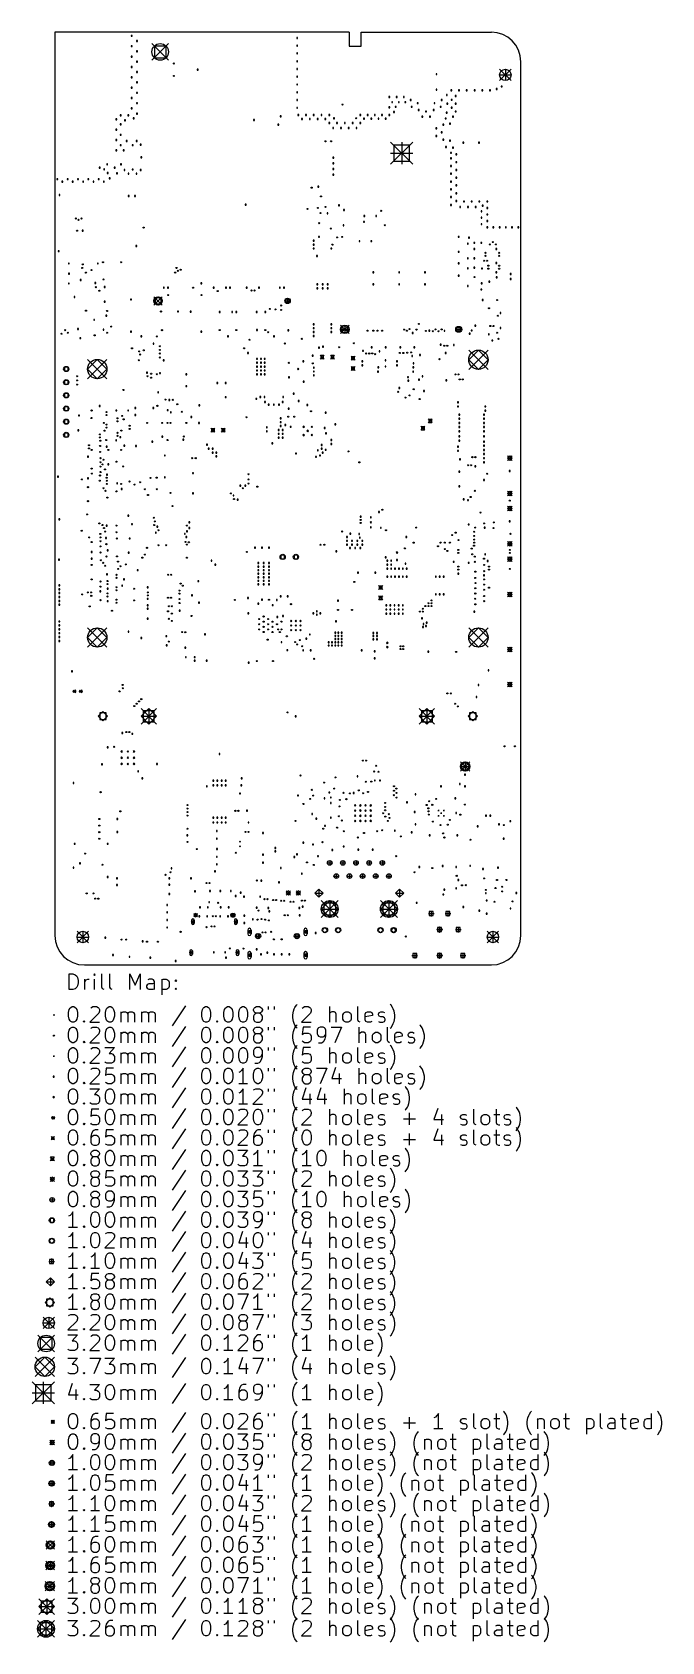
# Model space of a CAD drawing. Extents: x 56 to 177, y -369 to -58.
import ezdxf

# ---------------------------------------------------------------- set-up
doc = ezdxf.new("R2010")
doc.units = 0
doc.header["$MEASUREMENT"] = 0
doc.layers.add('BLACK', color=7, linetype='CONTINUOUS')

msp = doc.modelspace()

# ---------------------------------------------------------------- linework, layer by layer
at = {"layer": 'BLACK', "linetype": 'CONTINUOUS'}
for p, q in [((116.85, -58.5), (60, -58.5)), ((60, -58.5), (60, -232.8)), ((116.85, -58.5), (116.85, -61.2)), ((119.15, -58.5), (144.3, -58.5)), ((119.15, -61.2), (119.15, -58.5)), ((74.9498, -59.1102), (74.7702, -59.1102)), ((74.7702, -59.1102), (74.7702, -59.2898)), ((74.7702, -59.2898), (74.9498, -59.2898)), ((74.9498, -61.1102), (74.7702, -61.1102)), ((74.7702, -61.1102), (74.7702, -61.2898)), ((74.7702, -61.2898), (74.9498, -61.2898)), ((74.9498, -59.2898), (74.9498, -59.1102)), ((74.9498, -61.2898), (74.9498, -61.1102)), ((75.9498, -60.1102), (75.7702, -60.1102)), ((75.7702, -60.1102), (75.7702, -60.2898)), ((75.7702, -60.2898), (75.9498, -60.2898)), ((75.9498, -62.1102), (75.7702, -62.1102)), ((75.7702, -62.1102), (75.7702, -62.2898)), ((75.9498, -60.2898), (75.9498, -60.1102)), ((75.9498, -62.2898), (75.9498, -62.1102)), ((78.75, -60.7), (81.95, -63.9)), ((81.95, -60.7), (78.75, -63.9)), ((81.4814, -61.1686), (79.2186, -61.1686)), ((79.2186, -61.1686), (79.2186, -63.4314)), ((81.4814, -63.4314), (81.4814, -61.1686)), ((106.89, -59.5102), (106.71, -59.5102)), ((106.71, -59.5102), (106.71, -59.6898)), ((106.71, -59.6898), (106.89, -59.6898)), ((106.89, -61.0102), (106.71, -61.0102)), ((106.71, -61.0102), (106.71, -61.1898)), ((106.71, -61.1898), (106.89, -61.1898)), ((106.89, -59.6898), (106.89, -59.5102)), ((106.89, -61.1898), (106.89, -61.0102)), ((116.85, -61.2), (119.15, -61.2)), ((74.9498, -63.1102), (74.7702, -63.1102)), ((74.7702, -63.1102), (74.7702, -63.2898)), ((74.7702, -63.2898), (74.9498, -63.2898)), ((74.9498, -65.1102), (74.7702, -65.1102)), ((74.7702, -65.1102), (74.7702, -65.2898)), ((74.9498, -63.2898), (74.9498, -63.1102)), ((74.9498, -65.2898), (74.9498, -65.1102)), ((75.7702, -62.2898), (75.9498, -62.2898)), ((75.9498, -64.1102), (75.7702, -64.1102)), ((75.7702, -64.1102), (75.7702, -64.2898)), ((75.7702, -64.2898), (75.9498, -64.2898)), ((75.9498, -64.2898), (75.9498, -64.1102)), ((79.2186, -63.4314), (81.4814, -63.4314)), ((106.89, -62.5102), (106.71, -62.5102)), ((106.71, -62.5102), (106.71, -62.6898)), ((106.71, -62.6898), (106.89, -62.6898)), ((106.89, -64.0102), (106.71, -64.0102)), ((106.71, -64.0102), (106.71, -64.1898)), ((106.71, -64.1898), (106.89, -64.1898)), ((106.89, -62.6898), (106.89, -62.5102)), ((106.89, -64.1898), (106.89, -64.0102)), ((150, -232.8), (150, -64.2)), ((74.7702, -65.2898), (74.9498, -65.2898)), ((74.9498, -67.1102), (74.7702, -67.1102)), ((74.7702, -67.1102), (74.7702, -67.2898)), ((74.7702, -67.2898), (74.9498, -67.2898)), ((74.9498, -67.2898), (74.9498, -67.1102)), ((75.9498, -66.1102), (75.7702, -66.1102)), ((75.7702, -66.1102), (75.7702, -66.2898)), ((75.7702, -66.2898), (75.9498, -66.2898)), ((75.9498, -68.1102), (75.7702, -68.1102)), ((75.7702, -68.1102), (75.7702, -68.2898)), ((75.7702, -68.2898), (75.9498, -68.2898)), ((75.9498, -66.2898), (75.9498, -66.1102)), ((75.9498, -68.2898), (75.9498, -68.1102)), ((87.6898, -65.6502), (87.5102, -65.6502)), ((87.5102, -65.6502), (87.5102, -65.8298)), ((87.5102, -65.8298), (87.6898, -65.8298)), ((87.6898, -65.8298), (87.6898, -65.6502)), ((106.89, -65.5102), (106.71, -65.5102)), ((106.71, -65.5102), (106.71, -65.6898)), ((106.71, -65.6898), (106.89, -65.6898)), ((106.89, -67.0102), (106.71, -67.0102)), ((106.71, -67.0102), (106.71, -67.1898)), ((106.71, -67.1898), (106.89, -67.1898)), ((106.89, -65.6898), (106.89, -65.5102)), ((106.89, -67.1898), (106.89, -67.0102)), ((133.801, -66.5102), (133.621, -66.5102)), ((133.621, -66.5102), (133.621, -66.6898)), ((133.621, -66.6898), (133.801, -66.6898)), ((133.801, -66.6898), (133.801, -66.5102)), ((145.9, -65.65), (148.1, -67.85)), ((148.1, -65.65), (145.9, -67.85)), ((145.9, -66.75), (148.1, -66.75)), ((147, -65.65), (147, -67.85)), ((74.9498, -69.1102), (74.7702, -69.1102)), ((74.7702, -69.1102), (74.7702, -69.2898)), ((74.7702, -69.2898), (74.9498, -69.2898)), ((74.9498, -71.1102), (74.7702, -71.1102)), ((74.7702, -71.1102), (74.7702, -71.2898)), ((74.7702, -71.2898), (74.9498, -71.2898)), ((74.9498, -69.2898), (74.9498, -69.1102)), ((74.9498, -71.2898), (74.9498, -71.1102)), ((75.9498, -70.1102), (75.7702, -70.1102)), ((75.7702, -70.1102), (75.7702, -70.2898)), ((75.7702, -70.2898), (75.9498, -70.2898)), ((75.9498, -70.2898), (75.9498, -70.1102)), ((106.89, -68.5102), (106.71, -68.5102)), ((106.71, -68.5102), (106.71, -68.6898)), ((106.71, -68.6898), (106.89, -68.6898)), ((106.89, -70.0102), (106.71, -70.0102)), ((106.71, -70.0102), (106.71, -70.1898)), ((106.71, -70.1898), (106.89, -70.1898)), ((106.89, -68.6898), (106.89, -68.5102)), ((106.89, -70.1898), (106.89, -70.0102)), ((124.69, -70.9102), (124.51, -70.9102)), ((124.51, -70.9102), (124.51, -71.0898)), ((124.51, -71.0898), (124.69, -71.0898)), ((124.69, -71.0898), (124.69, -70.9102)), ((126.09, -70.9102), (125.91, -70.9102)), ((125.91, -70.9102), (125.91, -71.0898)), ((125.91, -71.0898), (126.09, -71.0898)), ((126.09, -71.0898), (126.09, -70.9102)), ((127.49, -70.9102), (127.31, -70.9102)), ((127.31, -70.9102), (127.31, -71.0898)), ((127.31, -71.0898), (127.49, -71.0898)), ((127.49, -71.0898), (127.49, -70.9102)), ((133.801, -69.5102), (133.621, -69.5102)), ((133.621, -69.5102), (133.621, -69.6898)), ((133.621, -69.6898), (133.801, -69.6898)), ((133.801, -69.6898), (133.801, -69.5102)), ((135.79, -70.5102), (135.61, -70.5102)), ((135.61, -70.5102), (135.61, -70.6898)), ((135.61, -70.6898), (135.79, -70.6898)), ((135.79, -70.6898), (135.79, -70.5102)), ((136.64, -69.6352), (136.46, -69.6352)), ((136.46, -69.6352), (136.46, -69.8148)), ((136.46, -69.8148), (136.64, -69.8148)), ((136.64, -69.8148), (136.64, -69.6352)), ((137.49, -70.7102), (137.31, -70.7102)), ((137.31, -70.7102), (137.31, -70.8898)), ((137.31, -70.8898), (137.49, -70.8898)), ((137.49, -70.8898), (137.49, -70.7102)), ((138.14, -69.6352), (137.96, -69.6352)), ((137.96, -69.6352), (137.96, -69.8148)), ((137.96, -69.8148), (138.14, -69.8148)), ((138.14, -69.8148), (138.14, -69.6352)), ((139.64, -69.6352), (139.46, -69.6352)), ((139.46, -69.6352), (139.46, -69.8148)), ((139.46, -69.8148), (139.64, -69.8148)), ((139.64, -69.8148), (139.64, -69.6352)), ((141.14, -69.6352), (140.96, -69.6352)), ((140.96, -69.6352), (140.96, -69.8148)), ((140.96, -69.8148), (141.14, -69.8148)), ((141.14, -69.8148), (141.14, -69.6352)), ((142.64, -69.6352), (142.46, -69.6352)), ((142.46, -69.6352), (142.46, -69.8148)), ((142.46, -69.8148), (142.64, -69.8148)), ((142.64, -69.8148), (142.64, -69.6352)), ((144.14, -69.6352), (143.96, -69.6352)), ((143.96, -69.6352), (143.96, -69.8148)), ((143.96, -69.8148), (144.14, -69.8148)), ((144.14, -69.8148), (144.14, -69.6352)), ((145.39, -69.3852), (145.21, -69.3852)), ((145.21, -69.3852), (145.21, -69.5648)), ((145.21, -69.5648), (145.39, -69.5648)), ((145.39, -69.5648), (145.39, -69.3852)), ((146.39, -68.8852), (146.21, -68.8852)), ((146.21, -68.8852), (146.21, -69.0648)), ((146.21, -69.0648), (146.39, -69.0648)), ((146.39, -69.0648), (146.39, -68.8852)), ((72.7898, -74.4702), (72.6102, -74.4702)), ((72.6102, -74.4702), (72.6102, -74.6498)), ((72.7898, -74.6498), (72.7898, -74.4702)), ((74.2898, -74.4702), (74.1102, -74.4702)), ((74.1102, -74.4702), (74.1102, -74.6498)), ((74.2898, -74.6498), (74.2898, -74.4702)), ((74.9498, -73.1102), (74.7702, -73.1102)), ((74.7702, -73.1102), (74.7702, -73.2898)), ((74.7702, -73.2898), (74.9498, -73.2898)), ((74.9498, -73.2898), (74.9498, -73.1102)), ((75.9498, -72.1102), (75.7702, -72.1102)), ((75.7702, -72.1102), (75.7702, -72.2898)), ((75.7702, -72.2898), (75.9498, -72.2898)), ((75.9498, -74.1102), (75.7702, -74.1102)), ((75.7702, -74.1102), (75.7702, -74.2898)), ((75.7702, -74.2898), (75.9498, -74.2898)), ((75.9498, -72.2898), (75.9498, -72.1102)), ((75.9498, -74.2898), (75.9498, -74.1102)), ((106.89, -71.5102), (106.71, -71.5102)), ((106.71, -71.5102), (106.71, -71.6898)), ((106.71, -71.6898), (106.89, -71.6898)), ((106.89, -73.0102), (106.71, -73.0102)), ((106.71, -73.0102), (106.71, -73.1898)), ((106.71, -73.1898), (106.89, -73.1898)), ((106.89, -71.6898), (106.89, -71.5102)), ((106.89, -73.1898), (106.89, -73.0102)), ((107.09, -74.4102), (106.91, -74.4102)), ((106.91, -74.4102), (106.91, -74.5898)), ((107.09, -74.5898), (107.09, -74.4102)), ((108.59, -74.4102), (108.41, -74.4102)), ((108.41, -74.4102), (108.41, -74.5898)), ((108.59, -74.5898), (108.59, -74.4102)), ((110.09, -74.4102), (109.91, -74.4102)), ((109.91, -74.4102), (109.91, -74.5898)), ((110.09, -74.5898), (110.09, -74.4102)), ((111.59, -74.4102), (111.41, -74.4102)), ((111.41, -74.4102), (111.41, -74.5898)), ((111.59, -74.5898), (111.59, -74.4102)), ((113.09, -74.4102), (112.91, -74.4102)), ((112.91, -74.4102), (112.91, -74.5898)), ((113.09, -74.5898), (113.09, -74.4102)), ((119.09, -74.4102), (118.91, -74.4102)), ((118.91, -74.4102), (118.91, -74.5898)), ((119.09, -74.5898), (119.09, -74.4102)), ((120.49, -74.4102), (120.31, -74.4102)), ((120.31, -74.4102), (120.31, -74.5898)), ((120.49, -74.5898), (120.49, -74.4102)), ((121.89, -74.4102), (121.71, -74.4102)), ((121.71, -74.4102), (121.71, -74.5898)), ((121.89, -74.5898), (121.89, -74.4102)), ((123.29, -74.4102), (123.11, -74.4102)), ((123.11, -74.4102), (123.11, -74.5898)), ((123.29, -74.5898), (123.29, -74.4102)), ((124.69, -72.9102), (124.51, -72.9102)), ((124.51, -72.9102), (124.51, -73.0898)), ((124.51, -73.0898), (124.69, -73.0898)), ((124.69, -74.4102), (124.51, -74.4102)), ((124.51, -74.4102), (124.51, -74.5898)), ((124.69, -73.0898), (124.69, -72.9102)), ((124.69, -74.5898), (124.69, -74.4102)), ((125.24, -71.9102), (125.06, -71.9102)), ((125.06, -71.9102), (125.06, -72.0898)), ((125.06, -72.0898), (125.24, -72.0898)), ((125.24, -72.0898), (125.24, -71.9102)), ((125.59, -73.8102), (125.41, -73.8102)), ((125.41, -73.8102), (125.41, -73.9898)), ((125.41, -73.9898), (125.59, -73.9898)), ((125.59, -73.9898), (125.59, -73.8102)), ((125.89, -72.8102), (125.71, -72.8102)), ((125.71, -72.8102), (125.71, -72.9898)), ((125.71, -72.9898), (125.89, -72.9898)), ((125.89, -72.9898), (125.89, -72.8102)), ((126.515, -71.9102), (126.335, -71.9102)), ((126.335, -71.9102), (126.335, -72.0898)), ((126.335, -72.0898), (126.515, -72.0898)), ((126.515, -72.0898), (126.515, -71.9102)), ((127.79, -71.9102), (127.61, -71.9102)), ((127.61, -71.9102), (127.61, -72.0898)), ((127.61, -72.0898), (127.79, -72.0898)), ((127.79, -72.0898), (127.79, -71.9102)), ((128.79, -71.5102), (128.61, -71.5102)), ((128.61, -71.5102), (128.61, -71.6898)), ((128.61, -71.6898), (128.79, -71.6898)), ((128.79, -71.6898), (128.79, -71.5102)), ((128.99, -72.8102), (128.81, -72.8102)), ((128.81, -72.8102), (128.81, -72.9898)), ((128.81, -72.9898), (128.99, -72.9898)), ((128.99, -72.9898), (128.99, -72.8102)), ((130.165, -72.1102), (129.985, -72.1102)), ((129.985, -72.1102), (129.985, -72.2898)), ((129.985, -72.2898), (130.165, -72.2898)), ((130.34, -73.4102), (130.16, -73.4102)), ((130.16, -73.4102), (130.16, -73.5898)), ((130.16, -73.5898), (130.34, -73.5898)), ((130.165, -72.2898), (130.165, -72.1102)), ((130.34, -73.5898), (130.34, -73.4102)), ((131.79, -73.7102), (131.61, -73.7102)), ((131.61, -73.7102), (131.61, -73.8898)), ((131.61, -73.8898), (131.79, -73.8898)), ((131.79, -73.8898), (131.79, -73.7102)), ((133.24, -73.4102), (133.06, -73.4102)), ((133.06, -73.4102), (133.06, -73.5898)), ((133.06, -73.5898), (133.24, -73.5898)), ((133.415, -72.1102), (133.235, -72.1102)), ((133.235, -72.1102), (133.235, -72.2898)), ((133.235, -72.2898), (133.415, -72.2898)), ((133.24, -73.5898), (133.24, -73.4102)), ((133.415, -72.2898), (133.415, -72.1102)), ((134.59, -72.8102), (134.41, -72.8102)), ((134.41, -72.8102), (134.41, -72.9898)), ((134.41, -72.9898), (134.59, -72.9898)), ((134.59, -72.9898), (134.59, -72.8102)), ((134.79, -71.5102), (134.61, -71.5102)), ((134.61, -71.5102), (134.61, -71.6898)), ((134.61, -71.6898), (134.79, -71.6898)), ((134.79, -71.6898), (134.79, -71.5102)), ((135.74, -73.9602), (135.56, -73.9602)), ((135.56, -73.9602), (135.56, -74.1398)), ((135.56, -74.1398), (135.74, -74.1398)), ((135.89, -72.2102), (135.71, -72.2102)), ((135.71, -72.2102), (135.71, -72.3898)), ((135.71, -72.3898), (135.89, -72.3898)), ((135.74, -74.1398), (135.74, -73.9602)), ((135.89, -72.3898), (135.89, -72.2102)), ((136.74, -71.4602), (136.56, -71.4602)), ((136.56, -71.4602), (136.56, -71.6398)), ((136.56, -71.6398), (136.74, -71.6398)), ((136.74, -72.9602), (136.56, -72.9602)), ((136.56, -72.9602), (136.56, -73.1398)), ((136.56, -73.1398), (136.74, -73.1398)), ((136.74, -71.6398), (136.74, -71.4602)), ((136.74, -73.1398), (136.74, -72.9602)), ((137.49, -72.2102), (137.31, -72.2102)), ((137.31, -72.2102), (137.31, -72.3898)), ((137.31, -72.3898), (137.49, -72.3898)), ((137.49, -73.7102), (137.31, -73.7102)), ((137.31, -73.7102), (137.31, -73.8898)), ((137.31, -73.8898), (137.49, -73.8898)), ((137.49, -72.3898), (137.49, -72.2102)), ((137.49, -73.8898), (137.49, -73.7102)), ((71.9898, -75.2102), (71.8102, -75.2102)), ((71.8102, -75.2102), (71.8102, -75.3898)), ((71.8102, -75.3898), (71.9898, -75.3898)), ((71.9898, -77.2102), (71.8102, -77.2102)), ((71.8102, -77.2102), (71.8102, -77.3898)), ((71.8102, -77.3898), (71.9898, -77.3898)), ((71.9898, -75.3898), (71.9898, -75.2102)), ((71.9898, -77.3898), (71.9898, -77.2102)), ((72.6102, -74.6498), (72.7898, -74.6498)), ((72.7898, -76.2102), (72.6102, -76.2102)), ((72.6102, -76.2102), (72.6102, -76.3898)), ((72.6102, -76.3898), (72.7898, -76.3898)), ((72.7898, -76.3898), (72.7898, -76.2102)), ((73.6648, -75.4102), (73.4852, -75.4102)), ((73.4852, -75.4102), (73.4852, -75.5898)), ((73.4852, -75.5898), (73.6648, -75.5898)), ((73.6648, -75.5898), (73.6648, -75.4102)), ((74.1102, -74.6498), (74.2898, -74.6498)), ((75.2898, -75.0102), (75.1102, -75.0102)), ((75.1102, -75.0102), (75.1102, -75.1898)), ((75.1102, -75.1898), (75.2898, -75.1898)), ((75.2898, -75.1898), (75.2898, -75.0102)), ((98.5598, -75.3602), (98.3802, -75.3602)), ((98.3802, -75.3602), (98.3802, -75.5398)), ((98.3802, -75.5398), (98.5598, -75.5398)), ((98.5598, -75.5398), (98.5598, -75.3602)), ((103.24, -76.2427), (103.06, -76.2427)), ((103.06, -76.2427), (103.06, -76.4223)), ((103.06, -76.4223), (103.24, -76.4223)), ((103.24, -76.4223), (103.24, -76.2427)), ((103.702, -74.6602), (103.523, -74.6602)), ((103.523, -74.6602), (103.523, -74.8398)), ((103.523, -74.8398), (103.702, -74.8398)), ((103.702, -74.8398), (103.702, -74.6602)), ((106.91, -74.5898), (107.09, -74.5898)), ((107.84, -75.1602), (107.66, -75.1602)), ((107.66, -75.1602), (107.66, -75.3398)), ((107.66, -75.3398), (107.84, -75.3398)), ((107.84, -75.3398), (107.84, -75.1602)), ((108.41, -74.5898), (108.59, -74.5898)), ((109.34, -75.1602), (109.16, -75.1602)), ((109.16, -75.1602), (109.16, -75.3398)), ((109.16, -75.3398), (109.34, -75.3398)), ((109.34, -75.3398), (109.34, -75.1602)), ((109.91, -74.5898), (110.09, -74.5898)), ((110.84, -75.1602), (110.66, -75.1602)), ((110.66, -75.1602), (110.66, -75.3398)), ((110.66, -75.3398), (110.84, -75.3398)), ((110.84, -75.3398), (110.84, -75.1602)), ((111.41, -74.5898), (111.59, -74.5898)), ((112.34, -75.1602), (112.16, -75.1602)), ((112.16, -75.1602), (112.16, -75.3398)), ((112.16, -75.3398), (112.34, -75.3398)), ((112.34, -75.3398), (112.34, -75.1602)), ((112.91, -74.5898), (113.09, -74.5898)), ((113.09, -75.9102), (112.91, -75.9102)), ((112.91, -75.9102), (112.91, -76.0898)), ((112.91, -76.0898), (113.09, -76.0898)), ((113.09, -76.0898), (113.09, -75.9102)), ((113.84, -76.9102), (113.66, -76.9102)), ((113.66, -76.9102), (113.66, -77.0898)), ((113.66, -77.0898), (113.84, -77.0898)), ((114.02, -75.0202), (113.84, -75.0202)), ((113.84, -75.0202), (113.84, -75.1998)), ((113.84, -75.1998), (114.02, -75.1998)), ((113.84, -77.0898), (113.84, -76.9102)), ((114.02, -75.1998), (114.02, -75.0202)), ((114.59, -75.9102), (114.41, -75.9102)), ((114.41, -75.9102), (114.41, -76.0898)), ((114.41, -76.0898), (114.59, -76.0898)), ((114.59, -76.0898), (114.59, -75.9102)), ((115.34, -76.9102), (115.16, -76.9102)), ((115.16, -76.9102), (115.16, -77.0898)), ((115.16, -77.0898), (115.34, -77.0898)), ((115.34, -77.0898), (115.34, -76.9102)), ((116.09, -75.9102), (115.91, -75.9102)), ((115.91, -75.9102), (115.91, -76.0898)), ((115.91, -76.0898), (116.09, -76.0898)), ((116.09, -76.0898), (116.09, -75.9102)), ((116.84, -76.9102), (116.66, -76.9102)), ((116.66, -76.9102), (116.66, -77.0898)), ((116.66, -77.0898), (116.84, -77.0898)), ((116.84, -77.0898), (116.84, -76.9102)), ((117.59, -75.9102), (117.41, -75.9102)), ((117.41, -75.9102), (117.41, -76.0898)), ((117.41, -76.0898), (117.59, -76.0898)), ((117.59, -76.0898), (117.59, -75.9102)), ((118.34, -76.9102), (118.16, -76.9102)), ((118.16, -76.9102), (118.16, -77.0898)), ((118.16, -77.0898), (118.34, -77.0898)), ((118.34, -77.0898), (118.34, -76.9102)), ((118.91, -74.5898), (119.09, -74.5898)), ((119.09, -75.9102), (118.91, -75.9102)), ((118.91, -75.9102), (118.91, -76.0898)), ((118.91, -76.0898), (119.09, -76.0898)), ((119.09, -76.0898), (119.09, -75.9102)), ((119.79, -75.1102), (119.61, -75.1102)), ((119.61, -75.1102), (119.61, -75.2898)), ((119.61, -75.2898), (119.79, -75.2898)), ((119.79, -75.2898), (119.79, -75.1102)), ((120.31, -74.5898), (120.49, -74.5898)), ((121.19, -75.1102), (121.01, -75.1102)), ((121.01, -75.1102), (121.01, -75.2898)), ((121.01, -75.2898), (121.19, -75.2898)), ((121.19, -75.2898), (121.19, -75.1102)), ((121.71, -74.5898), (121.89, -74.5898)), ((122.59, -75.1102), (122.41, -75.1102)), ((122.41, -75.1102), (122.41, -75.2898)), ((122.41, -75.2898), (122.59, -75.2898)), ((122.59, -75.2898), (122.59, -75.1102)), ((123.11, -74.5898), (123.29, -74.5898)), ((123.99, -75.1102), (123.81, -75.1102)), ((123.81, -75.1102), (123.81, -75.2898)), ((123.81, -75.2898), (123.99, -75.2898)), ((123.99, -75.2898), (123.99, -75.1102)), ((124.51, -74.5898), (124.69, -74.5898)), ((131.04, -74.7102), (130.86, -74.7102)), ((130.86, -74.7102), (130.86, -74.8898)), ((130.86, -74.8898), (131.04, -74.8898)), ((131.04, -74.8898), (131.04, -74.7102)), ((132.54, -74.7102), (132.36, -74.7102)), ((132.36, -74.7102), (132.36, -74.8898)), ((132.36, -74.8898), (132.54, -74.8898)), ((132.54, -74.8898), (132.54, -74.7102)), ((133.765, -76.9602), (133.585, -76.9602)), ((133.585, -76.9602), (133.585, -77.1398)), ((133.585, -77.1398), (133.765, -77.1398)), ((133.765, -77.1398), (133.765, -76.9602)), ((135.09, -76.2602), (134.91, -76.2602)), ((134.91, -76.2602), (134.91, -76.4398)), ((134.91, -76.4398), (135.09, -76.4398)), ((135.09, -76.4398), (135.09, -76.2602)), ((135.54, -75.0602), (135.36, -75.0602)), ((135.36, -75.0602), (135.36, -75.2398)), ((135.36, -75.2398), (135.54, -75.2398)), ((135.54, -75.2398), (135.54, -75.0602)), ((136.39, -76.0852), (136.21, -76.0852)), ((136.21, -76.0852), (136.21, -76.2648)), ((136.21, -76.2648), (136.39, -76.2648)), ((136.39, -76.2648), (136.39, -76.0852)), ((136.99, -74.7102), (136.81, -74.7102)), ((136.81, -74.7102), (136.81, -74.8898)), ((136.81, -74.8898), (136.99, -74.8898)), ((136.99, -74.8898), (136.99, -74.7102)), ((71.9898, -79.2102), (71.8102, -79.2102)), ((71.8102, -79.2102), (71.8102, -79.3898)), ((71.8102, -79.3898), (71.9898, -79.3898)), ((71.9898, -79.3898), (71.9898, -79.2102)), ((72.7898, -78.2102), (72.6102, -78.2102)), ((72.6102, -78.2102), (72.6102, -78.3898)), ((72.6102, -78.3898), (72.7898, -78.3898)), ((72.7898, -80.2102), (72.6102, -80.2102)), ((72.6102, -80.2102), (72.6102, -80.3898)), ((72.6102, -80.3898), (72.7898, -80.3898)), ((72.7898, -78.3898), (72.7898, -78.2102)), ((72.7898, -80.3898), (72.7898, -80.2102)), ((73.9398, -79.3852), (73.7602, -79.3852)), ((73.7602, -79.3852), (73.7602, -79.5648)), ((73.7602, -79.5648), (73.9398, -79.5648)), ((73.9398, -79.5648), (73.9398, -79.3852)), ((75.1148, -80.2102), (74.9352, -80.2102)), ((74.9352, -80.2102), (74.9352, -80.3898)), ((74.9352, -80.3898), (75.1148, -80.3898)), ((75.1148, -80.3898), (75.1148, -80.2102)), ((75.8898, -79.3852), (75.7102, -79.3852)), ((75.7102, -79.3852), (75.7102, -79.5648)), ((75.7102, -79.5648), (75.8898, -79.5648)), ((75.8898, -79.5648), (75.8898, -79.3852)), ((76.6898, -80.1102), (76.5102, -80.1102)), ((76.5102, -80.1102), (76.5102, -80.2898)), ((76.5102, -80.2898), (76.6898, -80.2898)), ((76.6898, -80.2898), (76.6898, -80.1102)), ((124.85, -79.69), (129.15, -83.99)), ((129.15, -79.69), (124.85, -83.99)), ((128.52, -80.3197), (125.48, -80.3197)), ((125.48, -80.3197), (125.48, -83.3603)), ((127, -79.69), (127, -83.99)), ((128.52, -83.3603), (128.52, -80.3197)), ((133.765, -78.4602), (133.585, -78.4602)), ((133.585, -78.4602), (133.585, -78.6398)), ((133.585, -78.6398), (133.765, -78.6398)), ((133.765, -78.6398), (133.765, -78.4602)), ((134.79, -77.7102), (134.61, -77.7102)), ((134.61, -77.7102), (134.61, -77.8898)), ((134.61, -77.8898), (134.79, -77.8898)), ((134.79, -77.8898), (134.79, -77.7102)), ((135.09, -79.1602), (134.91, -79.1602)), ((134.91, -79.1602), (134.91, -79.3398)), ((134.91, -79.3398), (135.09, -79.3398)), ((135.09, -79.3398), (135.09, -79.1602)), ((135.615, -80.5602), (135.435, -80.5602)), ((135.435, -80.5602), (135.435, -80.7398)), ((135.435, -80.7398), (135.615, -80.7398)), ((135.615, -80.7398), (135.615, -80.5602)), ((136.39, -79.3352), (136.21, -79.3352)), ((136.21, -79.3352), (136.21, -79.5148)), ((136.21, -79.5148), (136.39, -79.5148)), ((136.39, -79.5148), (136.39, -79.3352)), ((136.99, -80.7102), (136.81, -80.7102)), ((136.81, -80.7102), (136.81, -80.8898)), ((136.99, -80.8898), (136.99, -80.7102)), ((138.99, -79.721), (138.81, -79.721)), ((138.81, -79.721), (138.81, -79.9006)), ((138.81, -79.9006), (138.99, -79.9006)), ((138.99, -79.9006), (138.99, -79.721)), ((141.99, -79.721), (141.81, -79.721)), ((141.81, -79.721), (141.81, -79.9006)), ((141.81, -79.9006), (141.99, -79.9006)), ((141.99, -79.9006), (141.99, -79.721)), ((71.9898, -81.2102), (71.8102, -81.2102)), ((71.8102, -81.2102), (71.8102, -81.3898)), ((71.8102, -81.3898), (71.9898, -81.3898)), ((71.9898, -81.3898), (71.9898, -81.2102)), ((73.3898, -81.2102), (73.2102, -81.2102)), ((73.2102, -81.2102), (73.2102, -81.3898)), ((73.2102, -81.3898), (73.3898, -81.3898)), ((73.3898, -81.3898), (73.3898, -81.2102)), ((76.7848, -82.5602), (76.6052, -82.5602)), ((76.6052, -82.5602), (76.6052, -82.7398)), ((76.6052, -82.7398), (76.7848, -82.7398)), ((76.7848, -82.7398), (76.7848, -82.5602)), ((113.855, -82.6102), (113.675, -82.6102)), ((113.675, -82.6102), (113.675, -82.7898)), ((113.675, -82.7898), (113.855, -82.7898)), ((113.855, -83.7102), (113.675, -83.7102)), ((113.675, -83.7102), (113.675, -83.8898)), ((113.855, -82.7898), (113.855, -82.6102)), ((113.855, -83.8898), (113.855, -83.7102)), ((124.85, -81.84), (129.15, -81.84)), ((125.48, -83.3603), (128.52, -83.3603)), ((136.59, -81.6852), (136.41, -81.6852)), ((136.41, -81.6852), (136.41, -81.8648)), ((136.41, -81.8648), (136.59, -81.8648)), ((136.59, -82.7352), (136.41, -82.7352)), ((136.41, -82.7352), (136.41, -82.9148)), ((136.41, -82.9148), (136.59, -82.9148)), ((136.59, -81.8648), (136.59, -81.6852)), ((136.59, -82.9148), (136.59, -82.7352)), ((136.81, -80.8898), (136.99, -80.8898)), ((137.64, -81.9852), (137.46, -81.9852)), ((137.46, -81.9852), (137.46, -82.1648)), ((137.46, -82.1648), (137.64, -82.1648)), ((137.64, -83.4852), (137.46, -83.4852)), ((137.46, -83.4852), (137.46, -83.6648)), ((137.46, -83.6648), (137.64, -83.6648)), ((137.64, -82.1648), (137.64, -81.9852)), ((137.64, -83.6648), (137.64, -83.4852)), ((60.5598, -86.7702), (60.3802, -86.7702)), ((60.3802, -86.7702), (60.3802, -86.9498)), ((60.3802, -86.9498), (60.5598, -86.9498)), ((60.5598, -86.9498), (60.5598, -86.7702)), ((62.5598, -86.7702), (62.3802, -86.7702)), ((62.3802, -86.7702), (62.3802, -86.9498)), ((62.3802, -86.9498), (62.5598, -86.9498)), ((62.5598, -86.9498), (62.5598, -86.7702)), ((64.5598, -86.7702), (64.3802, -86.7702)), ((64.3802, -86.7702), (64.3802, -86.9498)), ((64.3802, -86.9498), (64.5598, -86.9498)), ((64.5598, -86.9498), (64.5598, -86.7702)), ((66.5598, -86.7702), (66.3802, -86.7702)), ((66.3802, -86.7702), (66.3802, -86.9498)), ((66.3802, -86.9498), (66.5598, -86.9498)), ((66.5598, -86.9498), (66.5598, -86.7702)), ((68.5598, -86.7702), (68.3802, -86.7702)), ((68.3802, -86.7702), (68.3802, -86.9498)), ((68.3802, -86.9498), (68.5598, -86.9498)), ((68.5598, -86.9498), (68.5598, -86.7702)), ((68.7398, -84.5472), (68.5602, -84.5472)), ((68.5602, -84.5472), (68.5602, -84.7268)), ((68.5602, -84.7268), (68.7398, -84.7268)), ((68.7398, -84.7268), (68.7398, -84.5472)), ((69.6248, -84.8602), (69.4452, -84.8602)), ((69.4452, -84.8602), (69.4452, -85.0398)), ((69.4452, -85.0398), (69.6248, -85.0398)), ((69.6248, -85.0398), (69.6248, -84.8602)), ((70.1998, -83.8972), (70.0202, -83.8972)), ((70.0202, -83.8972), (70.0202, -84.0768)), ((70.0202, -84.0768), (70.1998, -84.0768)), ((70.2748, -85.5602), (70.0952, -85.5602)), ((70.0952, -85.5602), (70.0952, -85.7398)), ((70.0952, -85.7398), (70.2748, -85.7398)), ((70.1998, -84.0768), (70.1998, -83.8972)), ((70.2748, -85.7398), (70.2748, -85.5602)), ((70.6898, -86.6102), (70.5102, -86.6102)), ((70.5102, -86.6102), (70.5102, -86.7898)), ((70.5102, -86.7898), (70.6898, -86.7898)), ((70.6898, -86.7898), (70.6898, -86.6102)), ((71.6598, -84.5472), (71.4802, -84.5472)), ((71.4802, -84.5472), (71.4802, -84.7268)), ((71.4802, -84.7268), (71.6598, -84.7268)), ((71.6598, -84.7268), (71.6598, -84.5472)), ((72.0998, -85.6702), (71.9202, -85.6702)), ((71.9202, -85.6702), (71.9202, -85.8498)), ((71.9202, -85.8498), (72.0998, -85.8498)), ((72.0998, -85.8498), (72.0998, -85.6702)), ((72.8898, -83.9102), (72.7102, -83.9102)), ((72.7102, -83.9102), (72.7102, -84.0898)), ((72.7102, -84.0898), (72.8898, -84.0898)), ((72.8898, -84.0898), (72.8898, -83.9102)), ((73.5398, -85.0102), (73.3602, -85.0102)), ((73.3602, -85.0102), (73.3602, -85.1898)), ((73.3602, -85.1898), (73.5398, -85.1898)), ((73.5398, -85.1898), (73.5398, -85.0102)), ((74.3148, -85.7102), (74.1352, -85.7102)), ((74.1352, -85.7102), (74.1352, -85.8898)), ((74.1352, -85.8898), (74.3148, -85.8898)), ((74.3148, -85.8898), (74.3148, -85.7102)), ((75.1148, -84.9102), (74.9352, -84.9102)), ((74.9352, -84.9102), (74.9352, -85.0898)), ((74.9352, -85.0898), (75.1148, -85.0898)), ((75.1148, -85.0898), (75.1148, -84.9102)), ((75.8648, -85.7102), (75.6852, -85.7102)), ((75.6852, -85.7102), (75.6852, -85.8898)), ((75.6852, -85.8898), (75.8648, -85.8898)), ((75.8648, -85.8898), (75.8648, -85.7102)), ((76.6898, -85.0102), (76.5102, -85.0102)), ((76.5102, -85.0102), (76.5102, -85.1898)), ((76.5102, -85.1898), (76.6898, -85.1898)), ((76.6898, -85.1898), (76.6898, -85.0102)), ((113.675, -83.8898), (113.855, -83.8898)), ((113.855, -84.8102), (113.675, -84.8102)), ((113.675, -84.8102), (113.675, -84.9898)), ((113.675, -84.9898), (113.855, -84.9898)), ((113.855, -85.9102), (113.675, -85.9102)), ((113.675, -85.9102), (113.675, -86.0898)), ((113.675, -86.0898), (113.855, -86.0898)), ((113.855, -84.9898), (113.855, -84.8102)), ((113.855, -86.0898), (113.855, -85.9102)), ((136.59, -84.2352), (136.41, -84.2352)), ((136.41, -84.2352), (136.41, -84.4148)), ((136.41, -84.4148), (136.59, -84.4148)), ((136.59, -85.7352), (136.41, -85.7352)), ((136.41, -85.7352), (136.41, -85.9148)), ((136.41, -85.9148), (136.59, -85.9148)), ((136.59, -84.4148), (136.59, -84.2352)), ((136.59, -85.9148), (136.59, -85.7352)), ((137.64, -84.9852), (137.46, -84.9852)), ((137.46, -84.9852), (137.46, -85.1648)), ((137.46, -85.1648), (137.64, -85.1648)), ((137.64, -86.4852), (137.46, -86.4852)), ((137.46, -86.4852), (137.46, -86.6648)), ((137.46, -86.6648), (137.64, -86.6648)), ((137.64, -85.1648), (137.64, -84.9852)), ((137.64, -86.6648), (137.64, -86.4852)), ((60.9898, -89.8102), (60.8102, -89.8102)), ((60.8102, -89.8102), (60.8102, -89.9898)), ((60.8102, -89.9898), (60.9898, -89.9898)), ((60.9898, -89.9898), (60.9898, -89.8102)), ((61.5598, -87.2702), (61.3802, -87.2702)), ((61.3802, -87.2702), (61.3802, -87.4498)), ((61.3802, -87.4498), (61.5598, -87.4498)), ((61.5598, -87.4498), (61.5598, -87.2702)), ((63.5598, -87.2702), (63.3802, -87.2702)), ((63.3802, -87.2702), (63.3802, -87.4498)), ((63.3802, -87.4498), (63.5598, -87.4498)), ((63.5598, -87.4498), (63.5598, -87.2702)), ((65.5598, -87.2702), (65.3802, -87.2702)), ((65.3802, -87.2702), (65.3802, -87.4498)), ((65.3802, -87.4498), (65.5598, -87.4498)), ((65.5598, -87.4498), (65.5598, -87.2702)), ((67.5598, -87.2702), (67.3802, -87.2702)), ((67.3802, -87.2702), (67.3802, -87.4498)), ((67.3802, -87.4498), (67.5598, -87.4498)), ((67.5598, -87.4498), (67.5598, -87.2702)), ((69.5598, -87.2702), (69.3802, -87.2702)), ((69.3802, -87.2702), (69.3802, -87.4498)), ((69.3802, -87.4498), (69.5598, -87.4498)), ((69.5598, -87.4498), (69.5598, -87.2702)), ((74.3398, -90.0102), (74.1602, -90.0102)), ((74.1602, -90.0102), (74.1602, -90.1898)), ((74.3398, -90.1898), (74.3398, -90.0102)), ((75.5898, -90.0102), (75.4102, -90.0102)), ((75.4102, -90.0102), (75.4102, -90.1898)), ((75.5898, -90.1898), (75.5898, -90.0102)), ((110.99, -88.2102), (110.81, -88.2102)), ((110.81, -88.2102), (110.81, -88.3898)), ((110.81, -88.3898), (110.99, -88.3898)), ((110.99, -88.3898), (110.99, -88.2102)), ((136.59, -87.2352), (136.41, -87.2352)), ((136.41, -87.2352), (136.41, -87.4148)), ((136.41, -87.4148), (136.59, -87.4148)), ((136.59, -88.7352), (136.41, -88.7352)), ((136.41, -88.7352), (136.41, -88.9148)), ((136.41, -88.9148), (136.59, -88.9148)), ((136.59, -87.4148), (136.59, -87.2352)), ((136.59, -88.9148), (136.59, -88.7352)), ((137.64, -87.9852), (137.46, -87.9852)), ((137.46, -87.9852), (137.46, -88.1648)), ((137.46, -88.1648), (137.64, -88.1648)), ((137.64, -89.4852), (137.46, -89.4852)), ((137.46, -89.4852), (137.46, -89.6648)), ((137.46, -89.6648), (137.64, -89.6648)), ((137.64, -88.1648), (137.64, -87.9852)), ((137.64, -89.6648), (137.64, -89.4852)), ((74.1602, -90.1898), (74.3398, -90.1898)), ((75.4102, -90.1898), (75.5898, -90.1898)), ((96.9398, -91.7102), (96.7602, -91.7102)), ((96.7602, -91.7102), (96.7602, -91.8898)), ((96.7602, -91.8898), (96.9398, -91.8898)), ((96.9398, -91.8898), (96.9398, -91.7102)), ((114.99, -91.8102), (114.81, -91.8102)), ((114.81, -91.8102), (114.81, -91.9898)), ((114.81, -91.9898), (114.99, -91.9898)), ((114.99, -91.9898), (114.99, -91.8102)), ((115.925, -92.7102), (115.745, -92.7102)), ((115.745, -92.7102), (115.745, -92.8898)), ((115.745, -92.8898), (115.925, -92.8898)), ((115.925, -92.8898), (115.925, -92.7102)), ((136.59, -90.2352), (136.41, -90.2352)), ((136.41, -90.2352), (136.41, -90.4148)), ((136.41, -90.4148), (136.59, -90.4148)), ((136.59, -91.7352), (136.41, -91.7352)), ((136.41, -91.7352), (136.41, -91.9148)), ((136.41, -91.9148), (136.59, -91.9148)), ((136.59, -90.4148), (136.59, -90.2352)), ((136.59, -91.9148), (136.59, -91.7352)), ((137.64, -90.9852), (137.46, -90.9852)), ((137.46, -90.9852), (137.46, -91.1648)), ((137.46, -91.1648), (137.64, -91.1648)), ((137.64, -91.1648), (137.64, -90.9852)), ((138.365, -92.1352), (138.185, -92.1352)), ((138.185, -92.1352), (138.185, -92.3148)), ((138.185, -92.3148), (138.365, -92.3148)), ((138.365, -92.3148), (138.365, -92.1352)), ((139.09, -91.0852), (138.91, -91.0852)), ((138.91, -91.0852), (138.91, -91.2648)), ((138.91, -91.2648), (139.09, -91.2648)), ((139.09, -91.2648), (139.09, -91.0852)), ((139.865, -92.1352), (139.685, -92.1352)), ((139.685, -92.1352), (139.685, -92.3148)), ((139.685, -92.3148), (139.865, -92.3148)), ((139.865, -92.3148), (139.865, -92.1352)), ((140.59, -91.0852), (140.41, -91.0852)), ((140.41, -91.0852), (140.41, -91.2648)), ((140.41, -91.2648), (140.59, -91.2648)), ((140.59, -91.2648), (140.59, -91.0852)), ((141.365, -92.1352), (141.185, -92.1352)), ((141.185, -92.1352), (141.185, -92.3148)), ((141.185, -92.3148), (141.365, -92.3148)), ((141.365, -92.3148), (141.365, -92.1352)), ((142.09, -91.0852), (141.91, -91.0852)), ((141.91, -91.0852), (141.91, -91.2648)), ((141.91, -91.2648), (142.09, -91.2648)), ((142.09, -91.2648), (142.09, -91.0852)), ((142.49, -92.9602), (142.31, -92.9602)), ((142.31, -92.9602), (142.31, -93.1398)), ((142.31, -93.1398), (142.49, -93.1398)), ((142.49, -93.1398), (142.49, -92.9602)), ((142.69, -91.8602), (142.51, -91.8602)), ((142.51, -91.8602), (142.51, -92.0398)), ((142.51, -92.0398), (142.69, -92.0398)), ((142.69, -92.0398), (142.69, -91.8602)), ((143.59, -91.0852), (143.41, -91.0852)), ((143.41, -91.0852), (143.41, -91.2648)), ((143.41, -91.2648), (143.59, -91.2648)), ((143.59, -92.3352), (143.41, -92.3352)), ((143.41, -92.3352), (143.41, -92.5148)), ((143.41, -92.5148), (143.59, -92.5148)), ((143.59, -91.2648), (143.59, -91.0852)), ((143.59, -92.5148), (143.59, -92.3352)), ((112.74, -93.3602), (112.56, -93.3602)), ((112.56, -93.3602), (112.56, -93.5398)), ((112.56, -93.5398), (112.74, -93.5398)), ((112.74, -93.5398), (112.74, -93.3602)), ((115.84, -95.6552), (115.66, -95.6552)), ((115.66, -95.6552), (115.66, -95.8348)), ((115.66, -95.8348), (115.84, -95.8348)), ((115.84, -95.8348), (115.84, -95.6552)), ((119.78, -95.0102), (119.6, -95.0102)), ((119.6, -95.0102), (119.6, -95.1898)), ((119.6, -95.1898), (119.78, -95.1898)), ((119.88, -93.8852), (119.7, -93.8852)), ((119.7, -93.8852), (119.7, -94.0648)), ((119.7, -94.0648), (119.88, -94.0648)), ((119.78, -95.1898), (119.78, -95.0102)), ((119.88, -94.0648), (119.88, -93.8852)), ((122.15, -93.8852), (121.97, -93.8852)), ((121.97, -93.8852), (121.97, -94.0648)), ((121.97, -94.0648), (122.15, -94.0648)), ((122.15, -94.0648), (122.15, -93.8852)), ((142.49, -94.2102), (142.31, -94.2102)), ((142.31, -94.2102), (142.31, -94.3898)), ((142.31, -94.3898), (142.49, -94.3898)), ((142.49, -95.4602), (142.31, -95.4602)), ((142.31, -95.4602), (142.31, -95.6398)), ((142.31, -95.6398), (142.49, -95.6398)), ((142.49, -94.3898), (142.49, -94.2102)), ((142.49, -95.6398), (142.49, -95.4602)), ((143.59, -93.5852), (143.41, -93.5852)), ((143.41, -93.5852), (143.41, -93.7648)), ((143.41, -93.7648), (143.59, -93.7648)), ((143.59, -94.8352), (143.41, -94.8352)), ((143.41, -94.8352), (143.41, -95.0148)), ((143.41, -95.0148), (143.59, -95.0148)), ((143.59, -96.0852), (143.41, -96.0852)), ((143.41, -96.0852), (143.41, -96.2648)), ((143.41, -96.2648), (143.59, -96.2648)), ((143.59, -93.7648), (143.59, -93.5852)), ((143.59, -95.0148), (143.59, -94.8352)), ((143.59, -96.2648), (143.59, -96.0852)), ((144.79, -96.0852), (144.61, -96.0852)), ((144.61, -96.0852), (144.61, -96.2648)), ((144.61, -96.2648), (144.79, -96.2648)), ((144.79, -96.2648), (144.79, -96.0852)), ((145.99, -96.0852), (145.81, -96.0852)), ((145.81, -96.0852), (145.81, -96.2648)), ((145.81, -96.2648), (145.99, -96.2648)), ((145.99, -96.2648), (145.99, -96.0852)), ((147.19, -96.0852), (147.01, -96.0852)), ((147.01, -96.0852), (147.01, -96.2648)), ((147.01, -96.2648), (147.19, -96.2648)), ((147.19, -96.2648), (147.19, -96.0852)), ((148.39, -96.0852), (148.21, -96.0852)), ((148.21, -96.0852), (148.21, -96.2648)), ((148.21, -96.2648), (148.39, -96.2648)), ((148.39, -96.2648), (148.39, -96.0852)), ((149.59, -96.0852), (149.41, -96.0852)), ((149.41, -96.0852), (149.41, -96.2648)), ((149.41, -96.2648), (149.59, -96.2648)), ((149.59, -96.2648), (149.59, -96.0852)), ((65.4898, -96.7102), (65.3102, -96.7102)), ((65.3102, -96.7102), (65.3102, -96.8898)), ((65.3102, -96.8898), (65.4898, -96.8898)), ((65.4898, -96.8898), (65.4898, -96.7102)), ((110.09, -98.6477), (109.91, -98.6477)), ((109.91, -98.6477), (109.91, -98.8273)), ((109.91, -98.8273), (110.09, -98.8273)), ((110.09, -98.8273), (110.09, -98.6477)), ((111.09, -97.8977), (110.91, -97.8977)), ((110.91, -97.8977), (110.91, -98.0773)), ((110.91, -98.0773), (111.09, -98.0773)), ((111.09, -98.0773), (111.09, -97.8977)), ((118.92, -98.7352), (118.74, -98.7352)), ((118.74, -98.7352), (118.74, -98.9148)), ((118.74, -98.9148), (118.92, -98.9148)), ((118.92, -98.9148), (118.92, -98.7352)), ((121.19, -98.7352), (121.01, -98.7352)), ((121.01, -98.7352), (121.01, -98.9148)), ((121.01, -98.9148), (121.19, -98.9148)), ((121.19, -98.9148), (121.19, -98.7352)), ((138.07, -97.9002), (137.89, -97.9002)), ((137.89, -97.9002), (137.89, -98.0798)), ((137.89, -98.0798), (138.07, -98.0798)), ((138.07, -98.0798), (138.07, -97.9002)), ((139.84, -99.2227), (139.66, -99.2227)), ((139.66, -99.2227), (139.66, -99.4023)), ((139.84, -99.4023), (139.84, -99.2227)), ((140.09, -98.0352), (139.91, -98.0352)), ((139.91, -98.0352), (139.91, -98.2148)), ((139.91, -98.2148), (140.09, -98.2148)), ((140.09, -98.2148), (140.09, -98.0352)), ((141.115, -99.0602), (140.935, -99.0602)), ((140.935, -99.0602), (140.935, -99.2398)), ((140.935, -99.2398), (141.115, -99.2398)), ((141.115, -99.2398), (141.115, -99.0602)), ((142.459, -99.0602), (142.279, -99.0602)), ((142.279, -99.0602), (142.279, -99.2398)), ((142.279, -99.2398), (142.459, -99.2398)), ((142.459, -99.2398), (142.459, -99.0602)), ((60.8398, -100.66), (60.6602, -100.66)), ((60.6602, -100.66), (60.6602, -100.84)), ((60.6602, -100.84), (60.8398, -100.84)), ((60.8398, -100.84), (60.8398, -100.66)), ((75.8398, -99.6602), (75.6602, -99.6602)), ((75.6602, -99.6602), (75.6602, -99.8398)), ((75.6602, -99.8398), (75.8398, -99.8398)), ((75.8398, -99.8398), (75.8398, -99.6602)), ((110.09, -99.3977), (109.91, -99.3977)), ((109.91, -99.3977), (109.91, -99.5773)), ((109.91, -99.5773), (110.09, -99.5773)), ((110.09, -100.148), (109.91, -100.148)), ((109.91, -100.148), (109.91, -100.327)), ((109.91, -100.327), (110.09, -100.327)), ((110.09, -99.5773), (110.09, -99.3977)), ((110.09, -100.327), (110.09, -100.148)), ((110.715, -101.61), (110.535, -101.61)), ((110.535, -101.61), (110.535, -101.79)), ((110.535, -101.79), (110.715, -101.79)), ((110.715, -101.79), (110.715, -101.61)), ((113.49, -100.148), (113.31, -100.148)), ((113.31, -100.148), (113.31, -100.327)), ((113.31, -100.327), (113.49, -100.327)), ((113.49, -100.327), (113.49, -100.148)), ((138.07, -100.798), (137.89, -100.798)), ((137.89, -100.798), (137.89, -100.977)), ((137.89, -100.977), (138.07, -100.977)), ((138.07, -100.977), (138.07, -100.798)), ((139.66, -99.4023), (139.84, -99.4023)), ((139.84, -102.042), (139.66, -102.042)), ((139.66, -102.042), (139.66, -102.221)), ((139.66, -102.221), (139.84, -102.221)), ((139.84, -102.221), (139.84, -102.042)), ((141.115, -100.26), (140.935, -100.26)), ((140.935, -100.26), (140.935, -100.44)), ((140.935, -100.44), (141.115, -100.44)), ((141.115, -102.06), (140.935, -102.06)), ((140.935, -102.06), (140.935, -102.24)), ((140.935, -102.24), (141.115, -102.24)), ((141.115, -100.44), (141.115, -100.26)), ((141.115, -102.24), (141.115, -102.06)), ((145.351, -100.272), (145.171, -100.272)), ((145.171, -100.272), (145.171, -100.452)), ((145.171, -100.452), (145.351, -100.452)), ((145.351, -100.452), (145.351, -100.272)), ((62.7898, -103.039), (62.6102, -103.039)), ((62.6102, -103.039), (62.6102, -103.218)), ((62.6102, -103.218), (62.7898, -103.218)), ((62.8398, -105.01), (62.6602, -105.01)), ((62.6602, -105.01), (62.6602, -105.19)), ((62.6602, -105.19), (62.8398, -105.19)), ((62.7898, -103.218), (62.7898, -103.039)), ((62.8398, -105.19), (62.8398, -105.01)), ((68.3898, -103.039), (68.2102, -103.039)), ((68.2102, -103.039), (68.2102, -103.218)), ((68.2102, -103.218), (68.3898, -103.218)), ((68.3898, -103.218), (68.3898, -103.039)), ((121.59, -104.775), (121.41, -104.775)), ((121.41, -104.775), (121.41, -104.955)), ((121.41, -104.955), (121.59, -104.955)), ((121.59, -104.955), (121.59, -104.775)), ((126.59, -104.775), (126.41, -104.775)), ((126.41, -104.775), (126.41, -104.955)), ((126.41, -104.955), (126.59, -104.955)), ((126.59, -104.955), (126.59, -104.775)), ((131.59, -104.775), (131.41, -104.775)), ((131.41, -104.775), (131.41, -104.955)), ((131.41, -104.955), (131.59, -104.955)), ((131.59, -104.955), (131.59, -104.775)), ((138.07, -103.012), (137.89, -103.012)), ((137.89, -103.012), (137.89, -103.191)), ((137.89, -103.191), (138.07, -103.191)), ((138.07, -105.37), (137.89, -105.37)), ((137.89, -105.37), (137.89, -105.55)), ((137.89, -105.55), (138.07, -105.55)), ((138.07, -103.191), (138.07, -103.012)), ((138.07, -105.55), (138.07, -105.37)), ((139.84, -103.972), (139.66, -103.972)), ((139.66, -103.972), (139.66, -104.151)), ((139.66, -104.151), (139.84, -104.151)), ((139.84, -104.151), (139.84, -103.972)), ((141.115, -103.86), (140.935, -103.86)), ((140.935, -103.86), (140.935, -104.04)), ((140.935, -104.04), (141.115, -104.04)), ((141.115, -104.04), (141.115, -103.86)), ((142.59, -104.01), (142.41, -104.01)), ((142.41, -104.01), (142.41, -104.19)), ((142.41, -104.19), (142.59, -104.19)), ((142.59, -104.19), (142.59, -104.01)), ((145.34, -102.96), (145.16, -102.96)), ((145.16, -102.96), (145.16, -103.14)), ((145.16, -103.14), (145.34, -103.14)), ((145.34, -104.76), (145.16, -104.76)), ((145.16, -104.76), (145.16, -104.94)), ((145.16, -104.94), (145.34, -104.94)), ((145.34, -103.14), (145.34, -102.96)), ((145.34, -104.94), (145.34, -104.76)), ((148.14, -105.095), (147.96, -105.095)), ((147.96, -105.095), (147.96, -105.275)), ((147.96, -105.275), (148.14, -105.275)), ((148.14, -105.275), (148.14, -105.095)), ((62.7898, -106.91), (62.6102, -106.91)), ((62.6102, -106.91), (62.6102, -107.09)), ((62.6102, -107.09), (62.7898, -107.09)), ((62.7898, -107.09), (62.7898, -106.91)), ((65.1048, -106.21), (64.9252, -106.21)), ((64.9252, -106.21), (64.9252, -106.39)), ((64.9252, -106.39), (65.1048, -106.39)), ((65.1048, -106.39), (65.1048, -106.21)), ((67.8898, -106.81), (67.7102, -106.81)), ((67.7102, -106.81), (67.7102, -106.99)), ((67.7102, -106.99), (67.8898, -106.99)), ((67.8898, -106.99), (67.8898, -106.81)), ((69.6898, -107.56), (69.5102, -107.56)), ((69.5102, -107.56), (69.5102, -107.74)), ((69.5102, -107.74), (69.6898, -107.74)), ((69.6898, -107.74), (69.6898, -107.56)), ((81.1398, -107.71), (80.9602, -107.71)), ((80.9602, -107.71), (80.9602, -107.89)), ((80.9602, -107.89), (81.1398, -107.89)), ((81.1398, -107.89), (81.1398, -107.71)), ((81.9398, -107.71), (81.7602, -107.71)), ((81.7602, -107.71), (81.7602, -107.89)), ((81.7602, -107.89), (81.9398, -107.89)), ((81.9398, -107.89), (81.9398, -107.71)), ((88.3898, -106.863), (88.2102, -106.863)), ((88.2102, -106.863), (88.2102, -107.043)), ((88.2102, -107.043), (88.3898, -107.043)), ((88.3898, -107.043), (88.3898, -106.863)), ((90.7398, -107.71), (90.5602, -107.71)), ((90.5602, -107.71), (90.5602, -107.89)), ((90.5602, -107.89), (90.7398, -107.89)), ((90.7398, -107.89), (90.7398, -107.71)), ((93.1398, -107.71), (92.9602, -107.71)), ((92.9602, -107.71), (92.9602, -107.89)), ((92.9602, -107.89), (93.1398, -107.89)), ((93.1398, -107.89), (93.1398, -107.71)), ((93.9398, -107.71), (93.7602, -107.71)), ((93.7602, -107.71), (93.7602, -107.89)), ((93.7602, -107.89), (93.9398, -107.89)), ((93.9398, -107.89), (93.9398, -107.71)), ((97.1398, -107.71), (96.9602, -107.71)), ((96.9602, -107.71), (96.9602, -107.89)), ((96.9602, -107.89), (97.1398, -107.89)), ((97.1398, -107.89), (97.1398, -107.71)), ((99.5398, -107.71), (99.3602, -107.71)), ((99.3602, -107.71), (99.3602, -107.89)), ((99.3602, -107.89), (99.5398, -107.89)), ((99.5398, -107.89), (99.5398, -107.71)), ((103.54, -107.71), (103.36, -107.71)), ((103.36, -107.71), (103.36, -107.89)), ((103.36, -107.89), (103.54, -107.89)), ((103.54, -107.89), (103.54, -107.71)), ((104.34, -107.71), (104.16, -107.71)), ((104.16, -107.71), (104.16, -107.89)), ((104.16, -107.89), (104.34, -107.89)), ((104.34, -107.89), (104.34, -107.71)), ((110.79, -107.085), (110.61, -107.085)), ((110.61, -107.085), (110.61, -107.265)), ((110.61, -107.265), (110.79, -107.265)), ((110.79, -107.835), (110.61, -107.835)), ((110.61, -107.835), (110.61, -108.015)), ((110.61, -108.015), (110.79, -108.015)), ((110.79, -107.265), (110.79, -107.085)), ((110.79, -108.015), (110.79, -107.835)), ((111.79, -107.085), (111.61, -107.085)), ((111.61, -107.085), (111.61, -107.265)), ((111.61, -107.265), (111.79, -107.265)), ((111.79, -107.835), (111.61, -107.835)), ((111.61, -107.835), (111.61, -108.015)), ((111.61, -108.015), (111.79, -108.015)), ((111.79, -107.265), (111.79, -107.085)), ((111.79, -108.015), (111.79, -107.835)), ((112.79, -107.085), (112.61, -107.085)), ((112.61, -107.085), (112.61, -107.265)), ((112.61, -107.265), (112.79, -107.265)), ((112.79, -107.835), (112.61, -107.835)), ((112.61, -107.835), (112.61, -108.015)), ((112.61, -108.015), (112.79, -108.015)), ((112.79, -107.265), (112.79, -107.085)), ((112.79, -108.015), (112.79, -107.835)), ((121.59, -107.045), (121.41, -107.045)), ((121.41, -107.045), (121.41, -107.225)), ((121.41, -107.225), (121.59, -107.225)), ((121.59, -107.225), (121.59, -107.045)), ((126.59, -107.045), (126.41, -107.045)), ((126.41, -107.045), (126.41, -107.225)), ((126.41, -107.225), (126.59, -107.225)), ((126.59, -107.225), (126.59, -107.045)), ((131.59, -107.045), (131.41, -107.045)), ((131.41, -107.045), (131.41, -107.225)), ((131.41, -107.225), (131.59, -107.225)), ((131.59, -107.225), (131.59, -107.045)), ((139.84, -107.41), (139.66, -107.41)), ((139.66, -107.41), (139.66, -107.59)), ((139.66, -107.59), (139.84, -107.59)), ((139.84, -107.59), (139.84, -107.41)), ((142.465, -108.06), (142.285, -108.06)), ((142.285, -108.06), (142.285, -108.24)), ((142.285, -108.24), (142.465, -108.24)), ((142.539, -106.86), (142.359, -106.86)), ((142.359, -106.86), (142.359, -107.04)), ((142.359, -107.04), (142.539, -107.04)), ((142.465, -108.24), (142.465, -108.06)), ((142.539, -107.04), (142.539, -106.86)), ((143.99, -106.56), (143.81, -106.56)), ((143.81, -106.56), (143.81, -106.74)), ((143.81, -106.74), (143.99, -106.74)), ((143.99, -106.74), (143.99, -106.56)), ((145.39, -105.73), (145.21, -105.73)), ((145.21, -105.73), (145.21, -105.91)), ((145.21, -105.91), (145.39, -105.91)), ((145.39, -105.91), (145.39, -105.73)), ((148.14, -106.04), (147.96, -106.04)), ((147.96, -106.04), (147.96, -106.22)), ((147.96, -106.22), (148.14, -106.22)), ((148.14, -106.22), (148.14, -106.04)), ((63.8898, -109.525), (63.7102, -109.525)), ((63.7102, -109.525), (63.7102, -109.705)), ((63.7102, -109.705), (63.8898, -109.705)), ((63.8898, -109.705), (63.8898, -109.525)), ((69.6898, -110.41), (69.5102, -110.41)), ((69.5102, -110.41), (69.5102, -110.59)), ((69.5102, -110.59), (69.6898, -110.59)), ((69.6898, -110.59), (69.6898, -110.41)), ((74.7898, -109.998), (74.6102, -109.998)), ((74.6102, -109.998), (74.6102, -110.177)), ((74.6102, -110.177), (74.7898, -110.177)), ((74.7898, -110.177), (74.7898, -109.998)), ((79.15, -109.55), (80.75, -111.15)), ((80.75, -109.55), (79.15, -111.15)), ((79.95, -109.55), (79.15, -110.35)), ((79.15, -110.35), (79.95, -111.15)), ((80.5157, -109.784), (79.3843, -109.784)), ((79.3843, -109.784), (79.3843, -110.916)), ((79.3843, -110.916), (80.5157, -110.916)), ((80.75, -110.35), (79.95, -109.55)), ((79.95, -111.15), (80.75, -110.35)), ((80.5157, -110.916), (80.5157, -109.784)), ((104.95, -109.825), (104.425, -110.35)), ((104.425, -110.35), (105.475, -110.35)), ((104.425, -110.35), (104.95, -110.875)), ((104.95, -109.825), (104.95, -110.875)), ((105.475, -110.35), (104.95, -109.825)), ((104.95, -110.875), (105.475, -110.35)), ((142.69, -110.077), (142.51, -110.077)), ((142.51, -110.077), (142.51, -110.256)), ((142.51, -110.256), (142.69, -110.256)), ((142.69, -110.256), (142.69, -110.077)), ((67.6898, -113.91), (67.5102, -113.91)), ((67.5102, -113.91), (67.5102, -114.09)), ((67.5102, -114.09), (67.6898, -114.09)), ((67.6898, -114.09), (67.6898, -113.91)), ((70.0464, -113.129), (69.8668, -113.129)), ((69.8668, -113.129), (69.8668, -113.308)), ((69.8668, -113.308), (70.0464, -113.308)), ((70.0464, -113.308), (70.0464, -113.129)), ((83.8898, -112.31), (83.7102, -112.31)), ((83.7102, -112.31), (83.7102, -112.49)), ((83.7102, -112.49), (83.8898, -112.49)), ((83.8898, -112.49), (83.8898, -112.31)), ((86.3398, -112.36), (86.1602, -112.36)), ((86.1602, -112.36), (86.1602, -112.54)), ((86.1602, -112.54), (86.3398, -112.54)), ((86.3398, -112.54), (86.3398, -112.36)), ((91.9398, -112.41), (91.7602, -112.41)), ((91.7602, -112.41), (91.7602, -112.59)), ((91.7602, -112.59), (91.9398, -112.59)), ((91.9398, -112.59), (91.9398, -112.41)), ((94.3398, -112.41), (94.1602, -112.41)), ((94.1602, -112.41), (94.1602, -112.59)), ((94.1602, -112.59), (94.3398, -112.59)), ((94.3398, -112.59), (94.3398, -112.41)), ((95.1398, -112.41), (94.9602, -112.41)), ((94.9602, -112.41), (94.9602, -112.59)), ((94.9602, -112.59), (95.1398, -112.59)), ((95.1398, -112.59), (95.1398, -112.41)), ((99.0898, -112.41), (98.9102, -112.41)), ((98.9102, -112.41), (98.9102, -112.59)), ((98.9102, -112.59), (99.0898, -112.59)), ((99.0898, -112.59), (99.0898, -112.41)), ((100.74, -112.41), (100.56, -112.41)), ((100.56, -112.41), (100.56, -112.59)), ((100.56, -112.59), (100.74, -112.59)), ((100.74, -112.59), (100.74, -112.41)), ((110.09, -114.773), (109.91, -114.773)), ((109.91, -114.773), (109.91, -114.952)), ((110.09, -114.952), (110.09, -114.773)), ((113.49, -114.773), (113.31, -114.773)), ((113.31, -114.773), (113.31, -114.952)), ((113.49, -114.952), (113.49, -114.773)), ((146.147, -112.599), (145.968, -112.599)), ((145.968, -112.599), (145.968, -112.778)), ((145.968, -112.778), (146.147, -112.778)), ((146.147, -112.778), (146.147, -112.599)), ((64.5898, -115.71), (64.4102, -115.71)), ((64.4102, -115.71), (64.4102, -115.89)), ((64.4102, -115.89), (64.5898, -115.89)), ((64.5898, -115.89), (64.5898, -115.71)), ((64.9998, -117.448), (64.8202, -117.448)), ((64.8202, -117.448), (64.8202, -117.627)), ((64.8202, -117.627), (64.9998, -117.627)), ((64.9998, -117.627), (64.9998, -117.448)), ((69.4898, -115.81), (69.3102, -115.81)), ((69.3102, -115.81), (69.3102, -115.99)), ((69.3102, -115.99), (69.4898, -115.99)), ((69.4898, -115.99), (69.4898, -115.81)), ((74.7898, -116.223), (74.6102, -116.223)), ((74.6102, -116.223), (74.6102, -116.402)), ((74.6102, -116.402), (74.7898, -116.402)), ((74.7898, -116.402), (74.7898, -116.223)), ((76.7898, -117.11), (76.6102, -117.11)), ((76.6102, -117.11), (76.6102, -117.29)), ((76.6102, -117.29), (76.7898, -117.29)), ((76.7898, -117.29), (76.7898, -117.11)), ((88.3898, -116.21), (88.2102, -116.21)), ((88.2102, -116.21), (88.2102, -116.39)), ((88.2102, -116.39), (88.3898, -116.39)), ((88.3898, -116.39), (88.3898, -116.21)), ((93.5198, -117.11), (93.3402, -117.11)), ((93.3402, -117.11), (93.3402, -117.29)), ((93.3402, -117.29), (93.5198, -117.29)), ((93.5198, -117.29), (93.5198, -117.11)), ((99.1398, -115.86), (98.9602, -115.86)), ((98.9602, -115.86), (98.9602, -116.04)), ((98.9602, -116.04), (99.1398, -116.04)), ((99.1398, -116.04), (99.1398, -115.86)), ((102.39, -117.11), (102.21, -117.11)), ((102.21, -117.11), (102.21, -117.29)), ((102.39, -117.11), (102.21, -117.11)), ((102.21, -117.11), (102.21, -117.29)), ((102.21, -117.29), (102.39, -117.29)), ((102.21, -117.29), (102.39, -117.29)), ((102.39, -117.29), (102.39, -117.11)), ((102.39, -117.29), (102.39, -117.11)), ((105.175, -115.925), (104.995, -115.925)), ((104.995, -115.925), (104.995, -116.105)), ((104.995, -116.105), (105.175, -116.105)), ((105.175, -116.105), (105.175, -115.925)), ((109.91, -114.952), (110.09, -114.952)), ((110.09, -115.523), (109.91, -115.523)), ((109.91, -115.523), (109.91, -115.702)), ((109.91, -115.702), (110.09, -115.702)), ((110.09, -116.273), (109.91, -116.273)), ((109.91, -116.273), (109.91, -116.452)), ((109.91, -116.452), (110.09, -116.452)), ((110.09, -117.01), (109.91, -117.01)), ((109.91, -117.01), (109.91, -117.19)), ((109.91, -117.19), (110.09, -117.19)), ((110.09, -115.702), (110.09, -115.523)), ((110.09, -116.452), (110.09, -116.273)), ((110.09, -117.19), (110.09, -117.01)), ((113.31, -114.952), (113.49, -114.952)), ((113.49, -115.523), (113.31, -115.523)), ((113.31, -115.523), (113.31, -115.702)), ((113.31, -115.702), (113.49, -115.702)), ((113.49, -116.273), (113.31, -116.273)), ((113.31, -116.273), (113.31, -116.452)), ((113.31, -116.452), (113.49, -116.452)), ((113.49, -115.702), (113.49, -115.523)), ((113.49, -116.452), (113.49, -116.273)), ((115.175, -115.015), (116.825, -116.665)), ((116.825, -115.015), (115.175, -116.665)), ((115.175, -115.84), (116.825, -115.84)), ((116.583, -115.257), (115.417, -115.257)), ((115.417, -115.257), (115.417, -116.423)), ((115.417, -116.423), (116.583, -116.423)), ((116, -115.015), (116, -116.665)), ((116.583, -116.423), (116.583, -115.257)), ((129.19, -116.462), (129.01, -116.462)), ((129.01, -116.462), (129.01, -116.641)), ((129.01, -116.641), (129.19, -116.641)), ((129.19, -116.641), (129.19, -116.462)), ((132.39, -116.01), (132.21, -116.01)), ((132.21, -116.01), (132.21, -116.19)), ((132.21, -116.19), (132.39, -116.19)), ((132.39, -116.19), (132.39, -116.01)), ((135.335, -116.033), (135.155, -116.033)), ((135.155, -116.033), (135.155, -116.212)), ((135.155, -116.212), (135.335, -116.212)), ((135.335, -116.212), (135.335, -116.033)), ((138, -115.265), (137.425, -115.84)), ((137.425, -115.84), (138.575, -115.84)), ((137.425, -115.84), (138, -116.415)), ((138.407, -115.433), (137.593, -115.433)), ((137.593, -115.433), (137.593, -116.247)), ((137.593, -116.247), (138.407, -116.247)), ((138, -115.265), (138, -116.415)), ((138.575, -115.84), (138, -115.265)), ((138, -116.415), (138.575, -115.84)), ((138.407, -116.247), (138.407, -115.433)), ((140.19, -116.61), (140.01, -116.61)), ((140.01, -116.61), (140.01, -116.79)), ((140.01, -116.79), (140.19, -116.79)), ((140.19, -116.79), (140.19, -116.61)), ((140.6, -115.97), (140.42, -115.97)), ((140.42, -115.97), (140.42, -116.15)), ((140.42, -116.15), (140.6, -116.15)), ((140.6, -116.15), (140.6, -115.97)), ((141.308, -115.042), (141.129, -115.042)), ((141.129, -115.042), (141.129, -115.221)), ((141.129, -115.221), (141.308, -115.221)), ((141.308, -115.221), (141.308, -115.042)), ((143.907, -116.727), (143.727, -116.727)), ((143.727, -116.727), (143.727, -116.907)), ((143.727, -116.907), (143.907, -116.907)), ((143.907, -116.907), (143.907, -116.727)), ((144.59, -117.91), (144.41, -117.91)), ((144.41, -117.91), (144.41, -118.09)), ((144.59, -118.09), (144.59, -117.91)), ((146.159, -115.51), (145.979, -115.51)), ((145.979, -115.51), (145.979, -115.69)), ((145.979, -115.69), (146.159, -115.69)), ((146.159, -115.69), (146.159, -115.51)), ((79.1398, -118.51), (78.9602, -118.51)), ((78.9602, -118.51), (78.9602, -118.69)), ((78.9602, -118.69), (79.1398, -118.69)), ((79.1398, -118.69), (79.1398, -118.51)), ((97.3898, -120.31), (97.2102, -120.31)), ((97.2102, -120.31), (97.2102, -120.49)), ((97.2102, -120.49), (97.3898, -120.49)), ((97.3898, -120.49), (97.3898, -120.31)), ((109.89, -120.81), (109.71, -120.81)), ((109.71, -120.81), (109.71, -120.99)), ((109.71, -120.99), (109.89, -120.99)), ((109.89, -120.99), (109.89, -120.81)), ((111.09, -119.31), (110.91, -119.31)), ((110.91, -119.31), (110.91, -119.49)), ((110.91, -119.49), (111.09, -119.49)), ((111.09, -119.49), (111.09, -119.31)), ((111.22, -120.8), (112.02, -121.6)), ((112.02, -120.8), (111.22, -121.6)), ((111.903, -120.917), (111.337, -120.917)), ((111.337, -120.917), (111.337, -121.483)), ((111.89, -119.11), (111.71, -119.11)), ((111.71, -119.11), (111.71, -119.29)), ((111.71, -119.29), (111.89, -119.29)), ((111.89, -119.29), (111.89, -119.11)), ((111.903, -121.483), (111.903, -120.917)), ((113.22, -120.8), (114.02, -121.6)), ((114.02, -120.8), (113.22, -121.6)), ((113.903, -120.917), (113.337, -120.917)), ((113.337, -120.917), (113.337, -121.483)), ((113.903, -121.483), (113.903, -120.917)), ((117.2, -121), (118, -121.8)), ((118, -121), (117.2, -121.8)), ((117.883, -121.117), (117.317, -121.117)), ((117.317, -121.117), (117.317, -121.683)), ((117.883, -121.683), (117.883, -121.117)), ((119.605, -119.895), (119.425, -119.895)), ((119.425, -119.895), (119.425, -120.075)), ((119.425, -120.075), (119.605, -120.075)), ((119.605, -120.075), (119.605, -119.895)), ((121.275, -119.21), (121.095, -119.21)), ((121.095, -119.21), (121.095, -119.39)), ((121.095, -119.39), (121.275, -119.39)), ((121.275, -119.39), (121.275, -119.21)), ((122.79, -120.01), (122.61, -120.01)), ((122.61, -120.01), (122.61, -120.19)), ((122.61, -120.19), (122.79, -120.19)), ((122.79, -120.19), (122.79, -120.01)), ((123.975, -119.21), (123.795, -119.21)), ((123.795, -119.21), (123.795, -119.39)), ((123.795, -119.39), (123.975, -119.39)), ((123.975, -119.39), (123.975, -119.21)), ((126.79, -119.21), (126.61, -119.21)), ((126.61, -119.21), (126.61, -119.39)), ((126.61, -119.39), (126.79, -119.39)), ((126.79, -119.39), (126.79, -119.21)), ((129.09, -120.91), (128.91, -120.91)), ((128.91, -120.91), (128.91, -121.09)), ((128.91, -121.09), (129.09, -121.09)), ((129.09, -121.09), (129.09, -120.91)), ((129.53, -119.21), (129.35, -119.21)), ((129.35, -119.21), (129.35, -119.39)), ((129.35, -119.39), (129.53, -119.39)), ((129.53, -119.39), (129.53, -119.21)), ((130.59, -120.725), (130.41, -120.725)), ((130.41, -120.725), (130.41, -120.905)), ((130.41, -120.905), (130.59, -120.905)), ((130.59, -120.905), (130.59, -120.725)), ((134.59, -118.71), (134.41, -118.71)), ((134.41, -118.71), (134.41, -118.89)), ((134.41, -118.89), (134.59, -118.89)), ((134.59, -118.89), (134.59, -118.71)), ((135.59, -120.31), (135.41, -120.31)), ((135.41, -120.31), (135.41, -120.49)), ((135.41, -120.49), (135.59, -120.49)), ((135.59, -120.49), (135.59, -120.31)), ((137.14, -118.76), (136.96, -118.76)), ((136.96, -118.76), (136.96, -118.94)), ((136.96, -118.94), (137.14, -118.94)), ((137.14, -118.94), (137.14, -118.76)), ((139.935, -119.835), (143.665, -123.565)), ((143.665, -119.835), (139.935, -123.565)), ((141.8, -119.835), (139.935, -121.7)), ((143.665, -121.7), (141.8, -119.835)), ((144.41, -118.09), (144.59, -118.09)), ((62.5536, -123.146), (61.8464, -123.146)), ((61.8464, -123.146), (61.8464, -123.854)), ((61.8464, -123.854), (62.5536, -123.854)), ((62.5536, -123.854), (62.5536, -123.146)), ((66.335, -121.635), (70.065, -125.365)), ((70.065, -121.635), (66.335, -125.365)), ((68.2, -121.635), (66.335, -123.5)), ((66.335, -123.5), (68.2, -125.365)), ((70.065, -123.5), (68.2, -121.635)), ((68.2, -125.365), (70.065, -123.5)), ((77.8898, -124.11), (77.7102, -124.11)), ((77.7102, -124.11), (77.7102, -124.29)), ((77.8898, -124.29), (77.8898, -124.11)), ((80.3898, -124.21), (80.2102, -124.21)), ((80.2102, -124.21), (80.2102, -124.39)), ((80.3898, -124.39), (80.3898, -124.21)), ((81.0898, -121.71), (80.9102, -121.71)), ((80.9102, -121.71), (80.9102, -121.89)), ((80.9102, -121.89), (81.0898, -121.89)), ((81.0898, -121.89), (81.0898, -121.71)), ((99.1298, -121.443), (98.9502, -121.443)), ((98.9502, -121.443), (98.9502, -121.622)), ((98.9502, -121.622), (99.1298, -121.622)), ((99.1298, -122.193), (98.9502, -122.193)), ((98.9502, -122.193), (98.9502, -122.372)), ((98.9502, -122.372), (99.1298, -122.372)), ((99.1298, -122.943), (98.9502, -122.943)), ((98.9502, -122.943), (98.9502, -123.122)), ((98.9502, -123.122), (99.1298, -123.122)), ((99.1298, -123.693), (98.9502, -123.693)), ((98.9502, -123.693), (98.9502, -123.872)), ((98.9502, -123.872), (99.1298, -123.872)), ((99.1298, -121.622), (99.1298, -121.443)), ((99.1298, -122.372), (99.1298, -122.193)), ((99.1298, -123.122), (99.1298, -122.943)), ((99.1298, -123.872), (99.1298, -123.693)), ((99.8798, -121.443), (99.7002, -121.443)), ((99.7002, -121.443), (99.7002, -121.622)), ((99.7002, -121.622), (99.8798, -121.622)), ((99.8798, -122.193), (99.7002, -122.193)), ((99.7002, -122.193), (99.7002, -122.372)), ((99.7002, -122.372), (99.8798, -122.372)), ((99.8798, -122.943), (99.7002, -122.943)), ((99.7002, -122.943), (99.7002, -123.122)), ((99.7002, -123.122), (99.8798, -123.122)), ((99.8798, -123.693), (99.7002, -123.693)), ((99.7002, -123.693), (99.7002, -123.872)), ((99.7002, -123.872), (99.8798, -123.872)), ((99.8798, -121.622), (99.8798, -121.443)), ((99.8798, -122.372), (99.8798, -122.193)), ((99.8798, -123.122), (99.8798, -122.943)), ((99.8798, -123.872), (99.8798, -123.693)), ((100.63, -121.443), (100.45, -121.443)), ((100.45, -121.443), (100.45, -121.622)), ((100.45, -121.622), (100.63, -121.622)), ((100.63, -122.193), (100.45, -122.193)), ((100.45, -122.193), (100.45, -122.372)), ((100.45, -122.372), (100.63, -122.372)), ((100.63, -122.943), (100.45, -122.943)), ((100.45, -122.943), (100.45, -123.122)), ((100.45, -123.122), (100.63, -123.122)), ((100.63, -123.693), (100.45, -123.693)), ((100.45, -123.693), (100.45, -123.872)), ((100.45, -123.872), (100.63, -123.872)), ((100.63, -121.622), (100.63, -121.443)), ((100.63, -122.372), (100.63, -122.193)), ((100.63, -123.122), (100.63, -122.943)), ((100.63, -123.872), (100.63, -123.693)), ((107, -123.35), (106.85, -123.5)), ((106.85, -123.5), (107, -123.65)), ((107.15, -123.5), (107, -123.35)), ((107, -123.65), (107.15, -123.5)), ((108.07, -121.933), (107.89, -121.933)), ((107.89, -121.933), (107.89, -122.112)), ((107.89, -122.112), (108.07, -122.112)), ((108.07, -122.112), (108.07, -121.933)), ((110.11, -123.135), (109.93, -123.135)), ((109.93, -123.135), (109.93, -123.315)), ((109.93, -123.315), (110.11, -123.315)), ((110.11, -123.885), (109.93, -123.885)), ((109.93, -123.885), (109.93, -124.065)), ((109.93, -124.065), (110.11, -124.065)), ((110.11, -123.315), (110.11, -123.135)), ((110.11, -124.065), (110.11, -123.885)), ((111.337, -121.483), (111.903, -121.483)), ((113.337, -121.483), (113.903, -121.483)), ((117.2, -123), (118, -123.8)), ((118, -123), (117.2, -123.8)), ((117.317, -121.683), (117.883, -121.683)), ((117.883, -123.117), (117.317, -123.117)), ((117.317, -123.117), (117.317, -123.683)), ((117.317, -123.683), (117.883, -123.683)), ((117.883, -123.683), (117.883, -123.117)), ((119.49, -121.91), (119.31, -121.91)), ((119.31, -121.91), (119.31, -122.09)), ((119.31, -122.09), (119.49, -122.09)), ((119.49, -122.71), (119.31, -122.71)), ((119.31, -122.71), (119.31, -122.89)), ((119.31, -122.89), (119.49, -122.89)), ((119.49, -122.09), (119.49, -121.91)), ((119.49, -122.89), (119.49, -122.71)), ((122.49, -123.895), (122.31, -123.895)), ((122.31, -123.895), (122.31, -124.075)), ((122.31, -124.075), (122.49, -124.075)), ((122.54, -123.06), (122.36, -123.06)), ((122.36, -123.06), (122.36, -123.24)), ((122.36, -123.24), (122.54, -123.24)), ((122.49, -124.075), (122.49, -123.895)), ((122.54, -123.24), (122.54, -123.06)), ((123.94, -121.71), (123.76, -121.71)), ((123.76, -121.71), (123.76, -121.89)), ((123.76, -121.89), (123.94, -121.89)), ((123.94, -122.925), (123.76, -122.925)), ((123.76, -122.925), (123.76, -123.105)), ((123.76, -123.105), (123.94, -123.105)), ((123.94, -121.89), (123.94, -121.71)), ((123.94, -123.105), (123.94, -122.925)), ((126.19, -121.91), (126.01, -121.91)), ((126.01, -121.91), (126.01, -122.09)), ((126.01, -122.09), (126.19, -122.09)), ((126.19, -122.71), (126.01, -122.71)), ((126.01, -122.71), (126.01, -122.89)), ((126.01, -122.89), (126.19, -122.89)), ((126.19, -122.09), (126.19, -121.91)), ((126.19, -122.89), (126.19, -122.71)), ((129.288, -123.894), (129.108, -123.894)), ((129.108, -123.894), (129.108, -124.074)), ((129.108, -124.074), (129.288, -124.074)), ((129.321, -123.06), (129.141, -123.06)), ((129.141, -123.06), (129.141, -123.24)), ((129.141, -123.24), (129.321, -123.24)), ((129.355, -122.31), (129.175, -122.31)), ((129.175, -122.31), (129.175, -122.49)), ((129.175, -122.49), (129.355, -122.49)), ((129.288, -124.074), (129.288, -123.894)), ((129.321, -123.24), (129.321, -123.06)), ((129.355, -122.49), (129.355, -122.31)), ((139.935, -121.7), (141.8, -123.565)), ((141.8, -123.565), (143.665, -121.7)), ((62.5536, -125.686), (61.8464, -125.686)), ((61.8464, -125.686), (61.8464, -126.394)), ((61.8464, -126.394), (62.5536, -126.394)), ((62.5536, -126.394), (62.5536, -125.686)), ((77.7102, -124.29), (77.8898, -124.29)), ((80.2102, -124.39), (80.3898, -124.39)), ((85.4898, -124.44), (85.3102, -124.44)), ((85.3102, -124.44), (85.3102, -124.62)), ((85.3102, -124.62), (85.4898, -124.62)), ((85.4898, -126.71), (85.3102, -126.71)), ((85.3102, -126.71), (85.3102, -126.89)), ((85.3102, -126.89), (85.4898, -126.89)), ((85.4898, -124.62), (85.4898, -124.44)), ((85.4898, -126.89), (85.4898, -126.71)), ((91.4898, -126.11), (91.3102, -126.11)), ((91.3102, -126.11), (91.3102, -126.29)), ((91.3102, -126.29), (91.4898, -126.29)), ((91.4898, -126.29), (91.4898, -126.11)), ((93.0898, -126.11), (92.9102, -126.11)), ((92.9102, -126.11), (92.9102, -126.29)), ((92.9102, -126.29), (93.0898, -126.29)), ((93.0898, -126.29), (93.0898, -126.11)), ((99.1298, -124.443), (98.9502, -124.443)), ((98.9502, -124.443), (98.9502, -124.622)), ((98.9502, -124.622), (99.1298, -124.622)), ((99.1298, -124.622), (99.1298, -124.443)), ((99.8798, -124.443), (99.7002, -124.443)), ((99.7002, -124.443), (99.7002, -124.622)), ((99.7002, -124.622), (99.8798, -124.622)), ((99.8798, -124.622), (99.8798, -124.443)), ((100.63, -124.443), (100.45, -124.443)), ((100.45, -124.443), (100.45, -124.622)), ((100.45, -124.622), (100.63, -124.622)), ((100.63, -124.622), (100.63, -124.443)), ((105.31, -125.03), (105.13, -125.03)), ((105.13, -125.03), (105.13, -125.21)), ((105.13, -125.21), (105.31, -125.21)), ((105.31, -125.21), (105.31, -125.03)), ((108.136, -125.84), (107.956, -125.84)), ((107.956, -125.84), (107.956, -126.02)), ((107.956, -126.02), (108.136, -126.02)), ((108.136, -126.02), (108.136, -125.84)), ((110.11, -124.635), (109.93, -124.635)), ((109.93, -124.635), (109.93, -124.815)), ((109.93, -124.815), (110.11, -124.815)), ((110.11, -124.815), (110.11, -124.635)), ((126.615, -127.07), (126.435, -127.07)), ((126.435, -127.07), (126.435, -127.25)), ((126.435, -127.25), (126.615, -127.25)), ((126.615, -127.25), (126.615, -127.07)), ((128.305, -124.985), (128.125, -124.985)), ((128.125, -124.985), (128.125, -125.165)), ((128.125, -125.165), (128.305, -125.165)), ((128.34, -125.66), (128.16, -125.66)), ((128.16, -125.66), (128.16, -125.84)), ((128.16, -125.84), (128.34, -125.84)), ((128.305, -125.165), (128.305, -124.985)), ((128.34, -125.84), (128.34, -125.66)), ((130.399, -125.459), (130.219, -125.459)), ((130.219, -125.459), (130.219, -125.639)), ((130.219, -125.639), (130.399, -125.639)), ((130.399, -125.639), (130.399, -125.459)), ((131.09, -124.81), (130.91, -124.81)), ((130.91, -124.81), (130.91, -124.99)), ((130.91, -124.99), (131.09, -124.99)), ((131.09, -124.99), (131.09, -124.81)), ((135.69, -125.61), (135.51, -125.61)), ((135.51, -125.61), (135.51, -125.79)), ((135.51, -125.79), (135.69, -125.79)), ((135.69, -125.79), (135.69, -125.61)), ((62.5536, -128.226), (61.8464, -128.226)), ((61.8464, -128.226), (61.8464, -128.934)), ((61.8464, -128.934), (62.5536, -128.934)), ((62.5536, -128.934), (62.5536, -128.226)), ((80.0523, -127.925), (79.8727, -127.925)), ((79.8727, -127.925), (79.8727, -128.105)), ((79.8727, -128.105), (80.0523, -128.105)), ((80.0523, -128.105), (80.0523, -127.925)), ((82.1831, -129.39), (82.0035, -129.39)), ((82.0035, -129.39), (82.0035, -129.57)), ((82.0035, -129.57), (82.1831, -129.57)), ((82.1831, -129.57), (82.1831, -129.39)), ((87.9828, -130.405), (87.8032, -130.405)), ((87.8032, -130.405), (87.8032, -130.584)), ((87.9828, -130.584), (87.9828, -130.405)), ((93.0898, -128.845), (92.9102, -128.845)), ((92.9102, -128.845), (92.9102, -129.025)), ((92.9102, -129.025), (93.0898, -129.025)), ((93.0898, -129.025), (93.0898, -128.845)), ((99.0148, -129.16), (98.8352, -129.16)), ((98.8352, -129.16), (98.8352, -129.34)), ((98.8352, -129.34), (99.0148, -129.34)), ((99.0148, -129.34), (99.0148, -129.16)), ((99.7898, -128.785), (99.6102, -128.785)), ((99.6102, -128.785), (99.6102, -128.965)), ((99.6102, -128.965), (99.7898, -128.965)), ((99.7898, -128.965), (99.7898, -128.785)), ((100.58, -128.793), (100.4, -128.793)), ((100.4, -128.793), (100.4, -128.972)), ((100.4, -128.972), (100.58, -128.972)), ((100.68, -129.795), (100.5, -129.795)), ((100.5, -129.795), (100.5, -129.974)), ((100.5, -129.974), (100.68, -129.974)), ((100.58, -128.972), (100.58, -128.793)), ((100.68, -129.974), (100.68, -129.795)), ((101.38, -130.31), (101.2, -130.31)), ((101.2, -130.31), (101.2, -130.49)), ((101.38, -130.49), (101.38, -130.31)), ((102.38, -130.31), (102.2, -130.31)), ((102.2, -130.31), (102.2, -130.49)), ((102.38, -130.49), (102.38, -130.31)), ((103.38, -130.31), (103.2, -130.31)), ((103.2, -130.31), (103.2, -130.49)), ((103.38, -130.49), (103.38, -130.31)), ((104.08, -129.793), (103.9, -129.793)), ((103.9, -129.793), (103.9, -129.972)), ((103.9, -129.972), (104.08, -129.972)), ((104.18, -128.793), (104, -128.793)), ((104, -128.793), (104, -128.972)), ((104, -128.972), (104.18, -128.972)), ((104.08, -129.972), (104.08, -129.793)), ((104.18, -128.972), (104.18, -128.793)), ((106.205, -128.16), (106.025, -128.16)), ((106.025, -128.16), (106.025, -128.34)), ((106.025, -128.34), (106.205, -128.34)), ((106.205, -128.34), (106.205, -128.16)), ((107.175, -129.56), (106.995, -129.56)), ((106.995, -129.56), (106.995, -129.74)), ((106.995, -129.74), (107.175, -129.74)), ((107.175, -129.74), (107.175, -129.56)), ((108.85, -130.36), (108.67, -130.36)), ((108.67, -130.36), (108.67, -130.54)), ((108.85, -130.54), (108.85, -130.36)), ((131.375, -127.66), (131.195, -127.66)), ((131.195, -127.66), (131.195, -127.84)), ((131.195, -127.84), (131.375, -127.84)), ((131.375, -127.84), (131.375, -127.66)), ((137.94, -129.835), (137.76, -129.835)), ((137.76, -129.835), (137.76, -130.015)), ((137.76, -130.015), (137.94, -130.015)), ((137.94, -130.015), (137.94, -129.835)), ((62.5536, -130.766), (61.8464, -130.766)), ((61.8464, -130.766), (61.8464, -131.474)), ((61.8464, -131.474), (62.5536, -131.474)), ((62.5536, -133.306), (61.8464, -133.306)), ((61.8464, -133.306), (61.8464, -134.014)), ((62.5536, -131.474), (62.5536, -130.766)), ((62.5536, -134.014), (62.5536, -133.306)), ((64.7498, -132.38), (64.5702, -132.38)), ((64.5702, -132.38), (64.5702, -132.56)), ((64.5702, -132.56), (64.7498, -132.56)), ((64.7498, -132.56), (64.7498, -132.38)), ((68.7498, -130.53), (68.5702, -130.53)), ((68.5702, -130.53), (68.5702, -130.71)), ((68.5702, -130.71), (68.7498, -130.71)), ((68.7498, -130.71), (68.7498, -130.53)), ((71.9798, -131.41), (71.8002, -131.41)), ((71.8002, -131.41), (71.8002, -131.59)), ((71.8002, -131.59), (71.9798, -131.59)), ((71.9798, -131.59), (71.9798, -131.41)), ((74.2498, -131.41), (74.0702, -131.41)), ((74.0702, -131.41), (74.0702, -131.59)), ((74.0702, -131.59), (74.2498, -131.59)), ((74.2498, -131.59), (74.2498, -131.41)), ((75.6223, -130.905), (75.4427, -130.905)), ((75.4427, -130.905), (75.4427, -131.085)), ((75.4427, -131.085), (75.6223, -131.085)), ((75.6223, -132.255), (75.4427, -132.255)), ((75.4427, -132.255), (75.4427, -132.435)), ((75.4427, -132.435), (75.6223, -132.435)), ((75.6223, -131.085), (75.6223, -130.905)), ((75.6223, -132.435), (75.6223, -132.255)), ((79.0973, -130.905), (78.9177, -130.905)), ((78.9177, -130.905), (78.9177, -131.085)), ((78.9177, -131.085), (79.0973, -131.085)), ((79.0973, -131.085), (79.0973, -130.905)), ((81.8898, -131.35), (81.7102, -131.35)), ((81.7102, -131.35), (81.7102, -131.53)), ((81.7102, -131.53), (81.8898, -131.53)), ((81.8898, -131.53), (81.8898, -131.35)), ((82.4898, -131.75), (82.3102, -131.75)), ((82.3102, -131.75), (82.3102, -131.93)), ((82.3102, -131.93), (82.4898, -131.93)), ((82.4898, -131.93), (82.4898, -131.75)), ((86.4348, -132.68), (86.2552, -132.68)), ((86.2552, -132.68), (86.2552, -132.859)), ((86.2552, -132.859), (86.4348, -132.859)), ((86.4348, -132.859), (86.4348, -132.68)), ((87.8032, -130.584), (87.9828, -130.584)), ((101.2, -130.49), (101.38, -130.49)), ((102.2, -130.49), (102.38, -130.49)), ((103.2, -130.49), (103.38, -130.49)), ((103.715, -132.91), (103.535, -132.91)), ((103.535, -132.91), (103.535, -133.09)), ((103.535, -133.09), (103.715, -133.09)), ((103.715, -133.09), (103.715, -132.91)), ((105.255, -131.06), (105.075, -131.06)), ((105.075, -131.06), (105.075, -131.24)), ((105.075, -131.24), (105.255, -131.24)), ((105.255, -131.24), (105.255, -131.06)), ((108.67, -130.54), (108.85, -130.54)), ((112.37, -131.823), (112.19, -131.823)), ((112.19, -131.823), (112.19, -132.002)), ((112.19, -132.002), (112.37, -132.002)), ((112.37, -132.002), (112.37, -131.823)), ((132.09, -133.11), (132.89, -133.91)), ((132.89, -133.11), (132.09, -133.91)), ((132.773, -133.227), (132.207, -133.227)), ((132.207, -133.227), (132.207, -133.793)), ((132.773, -133.793), (132.773, -133.227)), ((137.94, -130.635), (137.76, -130.635)), ((137.76, -130.635), (137.76, -130.815)), ((137.76, -130.815), (137.94, -130.815)), ((137.94, -130.815), (137.94, -130.635)), ((138.2, -132.21), (138.02, -132.21)), ((138.02, -132.21), (138.02, -132.39)), ((138.2, -132.21), (138.02, -132.21)), ((138.02, -132.21), (138.02, -132.39)), ((138.02, -132.39), (138.2, -132.39)), ((138.02, -132.39), (138.2, -132.39)), ((138.2, -133.01), (138.02, -133.01)), ((138.02, -133.01), (138.02, -133.19)), ((138.02, -133.19), (138.2, -133.19)), ((138.2, -132.39), (138.2, -132.21)), ((138.2, -132.39), (138.2, -132.21)), ((138.2, -133.19), (138.2, -133.01)), ((142.98, -132.21), (142.8, -132.21)), ((142.8, -132.21), (142.8, -132.39)), ((142.8, -132.39), (142.98, -132.39)), ((142.98, -133.01), (142.8, -133.01)), ((142.8, -133.01), (142.8, -133.19)), ((142.8, -133.19), (142.98, -133.19)), ((142.98, -132.39), (142.98, -132.21)), ((142.98, -133.19), (142.98, -133.01)), ((143.24, -130.635), (143.06, -130.635)), ((143.06, -130.635), (143.06, -130.815)), ((143.06, -130.815), (143.24, -130.815)), ((143.24, -131.42), (143.06, -131.42)), ((143.06, -131.42), (143.06, -131.6)), ((143.06, -131.6), (143.24, -131.6)), ((143.24, -130.815), (143.24, -130.635)), ((143.24, -131.6), (143.24, -131.42)), ((61.8464, -134.014), (62.5536, -134.014)), ((62.5536, -135.846), (61.8464, -135.846)), ((61.8464, -135.846), (61.8464, -136.554)), ((61.8464, -136.554), (62.5536, -136.554)), ((62.5536, -136.554), (62.5536, -135.846)), ((64.6398, -135.235), (64.4602, -135.235)), ((64.4602, -135.235), (64.4602, -135.415)), ((64.4602, -135.415), (64.6398, -135.415)), ((64.6398, -135.415), (64.6398, -135.235)), ((72.7603, -136.556), (72.5807, -136.556)), ((72.5807, -136.556), (72.5807, -136.735)), ((72.7603, -136.735), (72.7603, -136.556)), ((80.8398, -136.459), (80.6602, -136.459)), ((80.6602, -136.459), (80.6602, -136.638)), ((80.6602, -136.638), (80.8398, -136.638)), ((80.8398, -136.638), (80.8398, -136.459)), ((87.9498, -133.81), (87.7702, -133.81)), ((87.7702, -133.81), (87.7702, -133.99)), ((87.7702, -133.99), (87.9498, -133.99)), ((87.9498, -133.99), (87.9498, -133.81)), ((90.125, -134.9), (90.925, -135.7)), ((90.925, -134.9), (90.125, -135.7)), ((90.8078, -135.017), (90.2422, -135.017)), ((90.2422, -135.017), (90.2422, -135.583)), ((90.2422, -135.583), (90.8078, -135.583)), ((90.8078, -135.583), (90.8078, -135.017)), ((92.125, -134.9), (92.925, -135.7)), ((92.925, -134.9), (92.125, -135.7)), ((92.8078, -135.017), (92.2422, -135.017)), ((92.2422, -135.017), (92.2422, -135.583)), ((92.2422, -135.583), (92.8078, -135.583)), ((92.8078, -135.583), (92.8078, -135.017)), ((101.037, -134.66), (100.857, -134.66)), ((100.857, -134.66), (100.857, -134.84)), ((100.857, -134.84), (101.037, -134.84)), ((101.037, -135.41), (100.857, -135.41)), ((100.857, -135.41), (100.857, -135.59)), ((100.857, -135.59), (101.037, -135.59)), ((101.037, -134.84), (101.037, -134.66)), ((101.037, -135.59), (101.037, -135.41)), ((103.34, -135.16), (103.16, -135.16)), ((103.16, -135.16), (103.16, -135.34)), ((103.16, -135.34), (103.34, -135.34)), ((103.34, -135.91), (103.16, -135.91)), ((103.16, -135.91), (103.16, -136.09)), ((103.16, -136.09), (103.34, -136.09)), ((103.34, -136.66), (103.16, -136.66)), ((103.16, -136.66), (103.16, -136.84)), ((103.34, -135.34), (103.34, -135.16)), ((103.34, -136.09), (103.34, -135.91)), ((103.34, -136.84), (103.34, -136.66)), ((103.715, -133.66), (103.535, -133.66)), ((103.535, -133.66), (103.535, -133.84)), ((103.535, -133.84), (103.715, -133.84)), ((103.715, -134.41), (103.535, -134.41)), ((103.535, -134.41), (103.535, -134.59)), ((103.535, -134.59), (103.715, -134.59)), ((103.715, -133.84), (103.715, -133.66)), ((103.715, -134.59), (103.715, -134.41)), ((104.09, -135.16), (103.91, -135.16)), ((103.91, -135.16), (103.91, -135.34)), ((103.91, -135.34), (104.09, -135.34)), ((104.09, -135.91), (103.91, -135.91)), ((103.91, -135.91), (103.91, -136.09)), ((103.91, -136.09), (104.09, -136.09)), ((104.09, -136.66), (103.91, -136.66)), ((103.91, -136.66), (103.91, -136.84)), ((104.09, -135.34), (104.09, -135.16)), ((104.09, -136.09), (104.09, -135.91)), ((104.09, -136.84), (104.09, -136.66)), ((104.59, -134.225), (104.41, -134.225)), ((104.41, -134.225), (104.41, -134.405)), ((104.41, -134.405), (104.59, -134.405)), ((104.59, -134.405), (104.59, -134.225)), ((105.65, -134.565), (105.47, -134.565)), ((105.47, -134.565), (105.47, -134.745)), ((105.47, -134.745), (105.65, -134.745)), ((105.65, -134.745), (105.65, -134.565)), ((108.04, -134.495), (107.89, -134.645)), ((107.89, -134.645), (108.04, -134.795)), ((108.04, -136.095), (107.89, -136.245)), ((107.89, -136.245), (108.04, -136.395)), ((108.19, -134.645), (108.04, -134.495)), ((108.04, -134.795), (108.19, -134.645)), ((108.19, -136.245), (108.04, -136.095)), ((108.04, -136.395), (108.19, -136.245)), ((108.84, -135.295), (108.69, -135.445)), ((108.69, -135.445), (108.84, -135.595)), ((108.99, -135.445), (108.84, -135.295)), ((108.84, -135.595), (108.99, -135.445)), ((109.64, -134.495), (109.49, -134.645)), ((109.49, -134.645), (109.64, -134.795)), ((109.64, -136.095), (109.49, -136.245)), ((109.49, -136.245), (109.64, -136.395)), ((109.79, -134.645), (109.64, -134.495)), ((109.64, -134.795), (109.79, -134.645)), ((109.79, -136.245), (109.64, -136.095)), ((109.64, -136.395), (109.79, -136.245)), ((112.21, -134.798), (112.03, -134.798)), ((112.03, -134.798), (112.03, -134.977)), ((112.03, -134.977), (112.21, -134.977)), ((112.21, -134.977), (112.21, -134.798)), ((112.47, -135.829), (112.29, -135.829)), ((112.29, -135.829), (112.29, -136.009)), ((112.29, -136.009), (112.47, -136.009)), ((112.47, -136.009), (112.47, -135.829)), ((114.24, -134.097), (114.061, -134.097)), ((114.061, -134.097), (114.061, -134.277)), ((114.061, -134.277), (114.24, -134.277)), ((114.24, -134.277), (114.24, -134.097)), ((130.676, -134.524), (131.476, -135.324)), ((131.476, -134.524), (130.676, -135.324)), ((131.359, -134.641), (130.793, -134.641)), ((130.793, -134.641), (130.793, -135.207)), ((130.793, -135.207), (131.359, -135.207)), ((131.359, -135.207), (131.359, -134.641)), ((132.207, -133.793), (132.773, -133.793)), ((138.2, -133.81), (138.02, -133.81)), ((138.02, -133.81), (138.02, -133.99)), ((138.02, -133.99), (138.2, -133.99)), ((138.2, -134.61), (138.02, -134.61)), ((138.02, -134.61), (138.02, -134.79)), ((138.02, -134.79), (138.2, -134.79)), ((138.2, -135.41), (138.02, -135.41)), ((138.02, -135.41), (138.02, -135.59)), ((138.02, -135.59), (138.2, -135.59)), ((138.2, -136.41), (138.02, -136.41)), ((138.02, -136.41), (138.02, -136.59)), ((138.02, -136.59), (138.2, -136.59)), ((138.2, -133.99), (138.2, -133.81)), ((138.2, -134.79), (138.2, -134.61)), ((138.2, -135.59), (138.2, -135.41)), ((138.2, -136.59), (138.2, -136.41)), ((142.98, -133.81), (142.8, -133.81)), ((142.8, -133.81), (142.8, -133.99)), ((142.8, -133.99), (142.98, -133.99)), ((142.98, -134.61), (142.8, -134.61)), ((142.8, -134.61), (142.8, -134.79)), ((142.8, -134.79), (142.98, -134.79)), ((142.98, -135.41), (142.8, -135.41)), ((142.8, -135.41), (142.8, -135.59)), ((142.8, -135.59), (142.98, -135.59)), ((142.98, -136.41), (142.8, -136.41)), ((142.8, -136.41), (142.8, -136.59)), ((142.8, -136.59), (142.98, -136.59)), ((142.98, -133.99), (142.98, -133.81)), ((142.98, -134.79), (142.98, -134.61)), ((142.98, -135.59), (142.98, -135.41)), ((142.98, -136.59), (142.98, -136.41)), ((70.0898, -138.41), (69.9102, -138.41)), ((69.9102, -138.41), (69.9102, -138.59)), ((69.9102, -138.59), (70.0898, -138.59)), ((70.0898, -138.59), (70.0898, -138.41)), ((71.9398, -137.158), (71.7602, -137.158)), ((71.7602, -137.158), (71.7602, -137.338)), ((71.7602, -137.338), (71.9398, -137.338)), ((71.9398, -137.338), (71.9398, -137.158)), ((72.5807, -136.735), (72.7603, -136.735)), ((73.5048, -138.207), (73.3252, -138.207)), ((73.3252, -138.207), (73.3252, -138.387)), ((73.3252, -138.387), (73.5048, -138.387)), ((73.5048, -138.387), (73.5048, -138.207)), ((75.7737, -138.256), (75.5941, -138.256)), ((75.5941, -138.256), (75.5941, -138.436)), ((75.5941, -138.436), (75.7737, -138.436)), ((75.7737, -138.436), (75.7737, -138.256)), ((78.9198, -137.41), (78.7402, -137.41)), ((78.7402, -137.41), (78.7402, -137.59)), ((78.7402, -137.59), (78.9198, -137.59)), ((78.9198, -137.59), (78.9198, -137.41)), ((84.9177, -137.035), (84.7381, -137.035)), ((84.7381, -137.035), (84.7381, -137.214)), ((84.7381, -137.214), (84.9177, -137.214)), ((84.9177, -137.214), (84.9177, -137.035)), ((89.4523, -138.03), (89.2727, -138.03)), ((89.2727, -138.03), (89.2727, -138.21)), ((89.2727, -138.21), (89.4523, -138.21)), ((89.4523, -138.21), (89.4523, -138.03)), ((89.8023, -138.78), (89.6227, -138.78)), ((89.6227, -138.78), (89.6227, -138.96)), ((89.6227, -138.96), (89.8023, -138.96)), ((89.8023, -138.96), (89.8023, -138.78)), ((90.5523, -138.78), (90.3727, -138.78)), ((90.3727, -138.78), (90.3727, -138.96)), ((90.3727, -138.96), (90.5523, -138.96)), ((90.5523, -139.53), (90.3727, -139.53)), ((90.3727, -139.53), (90.3727, -139.71)), ((90.3727, -139.71), (90.5523, -139.71)), ((90.5523, -138.96), (90.5523, -138.78)), ((90.5523, -139.71), (90.5523, -139.53)), ((91.3023, -139.53), (91.1227, -139.53)), ((91.1227, -139.53), (91.1227, -139.71)), ((91.1227, -139.71), (91.3023, -139.71)), ((91.3023, -139.71), (91.3023, -139.53)), ((102.077, -137.755), (101.898, -137.755)), ((101.898, -137.755), (101.898, -137.935)), ((101.898, -137.935), (102.077, -137.935)), ((102.077, -137.935), (102.077, -137.755)), ((103.16, -136.84), (103.34, -136.84)), ((103.91, -136.84), (104.09, -136.84)), ((106.675, -139.71), (106.495, -139.71)), ((106.495, -139.71), (106.495, -139.89)), ((106.675, -139.89), (106.675, -139.71)), ((110.88, -139.083), (110.7, -139.083)), ((110.7, -139.083), (110.7, -139.263)), ((110.7, -139.263), (110.88, -139.263)), ((110.88, -139.263), (110.88, -139.083)), ((111.63, -138.05), (111.45, -138.05)), ((111.45, -138.05), (111.45, -138.23)), ((111.45, -138.23), (111.63, -138.23)), ((111.63, -138.8), (111.45, -138.8)), ((111.45, -138.8), (111.45, -138.98)), ((111.45, -138.98), (111.63, -138.98)), ((111.63, -138.23), (111.63, -138.05)), ((111.63, -138.98), (111.63, -138.8)), ((111.83, -139.55), (111.65, -139.55)), ((111.65, -139.55), (111.65, -139.73)), ((111.65, -139.73), (111.83, -139.73)), ((111.83, -139.73), (111.83, -139.55)), ((112.38, -139), (112.2, -139)), ((112.2, -139), (112.2, -139.18)), ((112.2, -139.18), (112.38, -139.18)), ((112.38, -139.18), (112.38, -139)), ((113.47, -137.104), (113.29, -137.104)), ((113.29, -137.104), (113.29, -137.284)), ((113.29, -137.284), (113.47, -137.284)), ((113.47, -137.854), (113.29, -137.854)), ((113.29, -137.854), (113.29, -138.034)), ((113.29, -138.034), (113.47, -138.034)), ((113.47, -137.284), (113.47, -137.104)), ((113.47, -138.034), (113.47, -137.854)), ((137.94, -138.398), (137.76, -138.398)), ((137.76, -138.398), (137.76, -138.577)), ((137.76, -138.577), (137.94, -138.577)), ((137.94, -139.198), (137.76, -139.198)), ((137.76, -139.198), (137.76, -139.377)), ((137.76, -139.377), (137.94, -139.377)), ((137.94, -138.577), (137.94, -138.398)), ((137.94, -139.377), (137.94, -139.198)), ((138.2, -137.21), (138.02, -137.21)), ((138.02, -137.21), (138.02, -137.39)), ((138.02, -137.39), (138.2, -137.39)), ((138.2, -137.39), (138.2, -137.21)), ((142.98, -137.41), (142.8, -137.41)), ((142.8, -137.41), (142.8, -137.59)), ((142.8, -137.59), (142.98, -137.59)), ((142.98, -138.21), (142.8, -138.21)), ((142.8, -138.21), (142.8, -138.39)), ((142.8, -138.39), (142.98, -138.39)), ((142.98, -139.01), (142.8, -139.01)), ((142.8, -139.01), (142.8, -139.19)), ((142.8, -139.19), (142.98, -139.19)), ((142.98, -137.59), (142.98, -137.41)), ((142.98, -138.39), (142.98, -138.21)), ((142.98, -139.19), (142.98, -139.01)), ((66.4998, -140.3), (66.3202, -140.3)), ((66.3202, -140.3), (66.3202, -140.48)), ((66.3202, -140.48), (66.4998, -140.48)), ((66.4998, -140.48), (66.4998, -140.3)), ((70.4167, -141.803), (70.2371, -141.803)), ((70.2371, -141.803), (70.2371, -141.983)), ((70.2371, -141.983), (70.4167, -141.983)), ((70.4167, -141.983), (70.4167, -141.803)), ((81.3398, -140.09), (81.1602, -140.09)), ((81.1602, -140.09), (81.1602, -140.27)), ((81.1602, -140.27), (81.3398, -140.27)), ((81.3398, -140.27), (81.3398, -140.09)), ((91.3023, -140.28), (91.1227, -140.28)), ((91.1227, -140.28), (91.1227, -140.46)), ((91.1227, -140.46), (91.3023, -140.46)), ((91.3023, -140.46), (91.3023, -140.28)), ((106.495, -139.89), (106.675, -139.89)), ((110.535, -140.358), (110.355, -140.358)), ((110.355, -140.358), (110.355, -140.538)), ((110.355, -140.538), (110.535, -140.538)), ((110.535, -140.538), (110.535, -140.358)), ((111.28, -140.1), (111.1, -140.1)), ((111.1, -140.1), (111.1, -140.28)), ((111.1, -140.28), (111.28, -140.28)), ((111.28, -140.28), (111.28, -140.1)), ((138.352, -140.81), (138.173, -140.81)), ((138.173, -140.81), (138.173, -140.99)), ((138.173, -140.99), (138.352, -140.99)), ((138.352, -140.99), (138.352, -140.81)), ((141.28, -142.21), (141.1, -142.21)), ((141.1, -142.21), (141.1, -142.39)), ((141.1, -142.39), (141.28, -142.39)), ((141.28, -142.39), (141.28, -142.21)), ((142.98, -139.81), (142.8, -139.81)), ((142.8, -139.81), (142.8, -139.99)), ((142.8, -139.99), (142.98, -139.99)), ((142.98, -140.61), (142.8, -140.61)), ((142.8, -140.61), (142.8, -140.79)), ((142.8, -140.79), (142.98, -140.79)), ((142.98, -141.41), (142.8, -141.41)), ((142.8, -141.41), (142.8, -141.59)), ((142.8, -141.59), (142.98, -141.59)), ((142.98, -139.99), (142.98, -139.81)), ((142.98, -140.79), (142.98, -140.61)), ((142.98, -141.59), (142.98, -141.41)), ((147.395, -140.25), (148.295, -141.15)), ((148.295, -140.25), (147.395, -141.15)), ((147.845, -140.25), (147.395, -140.7)), ((147.395, -140.7), (147.845, -141.15)), ((148.163, -140.382), (147.527, -140.382)), ((147.527, -140.382), (147.527, -141.018)), ((147.527, -141.018), (148.163, -141.018)), ((148.295, -140.7), (147.845, -140.25)), ((147.845, -141.15), (148.295, -140.7)), ((148.163, -141.018), (148.163, -140.382)), ((60.6898, -144.195), (60.5102, -144.195)), ((60.5102, -144.195), (60.5102, -144.375)), ((60.5102, -144.375), (60.6898, -144.375)), ((60.6898, -144.375), (60.6898, -144.195)), ((66.4998, -144.52), (66.3202, -144.52)), ((66.3202, -144.52), (66.3202, -144.7)), ((66.3202, -144.7), (66.4998, -144.7)), ((66.4998, -144.7), (66.4998, -144.52)), ((70.1475, -143.779), (69.9679, -143.779)), ((69.9679, -143.779), (69.9679, -143.958)), ((69.9679, -143.958), (70.1475, -143.958)), ((70.1475, -143.958), (70.1475, -143.779)), ((72.1232, -145.455), (71.9436, -145.455)), ((71.9436, -145.455), (71.9436, -145.634)), ((71.9436, -145.634), (72.1232, -145.634)), ((72.1232, -145.634), (72.1232, -145.455)), ((81.3398, -144.33), (81.1602, -144.33)), ((81.1602, -144.33), (81.1602, -144.51)), ((81.1602, -144.51), (81.3398, -144.51)), ((81.3398, -144.51), (81.3398, -144.33)), ((86.7898, -143.51), (86.6102, -143.51)), ((86.6102, -143.51), (86.6102, -143.69)), ((86.6102, -143.69), (86.7898, -143.69)), ((86.7898, -143.69), (86.7898, -143.51)), ((95.8898, -145.91), (95.7102, -145.91)), ((95.7102, -145.91), (95.7102, -146.09)), ((95.8898, -146.09), (95.8898, -145.91)), ((96.8898, -145.91), (96.7102, -145.91)), ((96.7102, -145.91), (96.7102, -146.09)), ((96.8898, -146.09), (96.8898, -145.91)), ((138.2, -143.21), (138.02, -143.21)), ((138.02, -143.21), (138.02, -143.39)), ((138.02, -143.39), (138.2, -143.39)), ((138.2, -143.39), (138.2, -143.21)), ((142.98, -144.81), (142.8, -144.81)), ((142.8, -144.81), (142.8, -144.99)), ((142.8, -144.99), (142.98, -144.99)), ((142.98, -144.99), (142.98, -144.81)), ((147.94, -143.11), (147.76, -143.11)), ((147.76, -143.11), (147.76, -143.29)), ((147.76, -143.29), (147.94, -143.29)), ((147.94, -143.29), (147.94, -143.11)), ((73.0016, -146.581), (72.822, -146.581)), ((72.822, -146.581), (72.822, -146.761)), ((72.822, -146.761), (73.0016, -146.761)), ((73.0016, -146.761), (73.0016, -146.581)), ((86.7898, -147.41), (86.6102, -147.41)), ((86.6102, -147.41), (86.6102, -147.59)), ((86.6102, -147.59), (86.7898, -147.59)), ((86.7898, -147.59), (86.7898, -147.41)), ((94.5898, -147.81), (94.4102, -147.81)), ((94.4102, -147.81), (94.4102, -147.99)), ((94.4102, -147.99), (94.5898, -147.99)), ((94.5898, -147.99), (94.5898, -147.81)), ((95.3898, -148.61), (95.2102, -148.61)), ((95.2102, -148.61), (95.2102, -148.79)), ((95.2102, -148.79), (95.3898, -148.79)), ((95.3898, -148.79), (95.3898, -148.61)), ((95.7102, -146.09), (95.8898, -146.09)), ((96.7102, -146.09), (96.8898, -146.09)), ((138.19, -146.035), (138.01, -146.035)), ((138.01, -146.035), (138.01, -146.214)), ((138.01, -146.214), (138.19, -146.214)), ((138.19, -146.214), (138.19, -146.035)), ((139.05, -148.56), (138.87, -148.56)), ((138.87, -148.56), (138.87, -148.74)), ((138.87, -148.74), (139.05, -148.74)), ((139.05, -148.74), (139.05, -148.56)), ((139.89, -148.71), (139.71, -148.71)), ((139.71, -148.71), (139.71, -148.89)), ((139.71, -148.89), (139.89, -148.89)), ((139.89, -148.89), (139.89, -148.71)), ((147.395, -147.05), (148.295, -147.95)), ((148.295, -147.05), (147.395, -147.95)), ((147.845, -147.05), (147.395, -147.5)), ((147.395, -147.5), (147.845, -147.95)), ((148.163, -147.182), (147.527, -147.182)), ((147.527, -147.182), (147.527, -147.818)), ((147.527, -147.818), (148.163, -147.818)), ((148.295, -147.5), (147.845, -147.05)), ((147.845, -147.95), (148.295, -147.5)), ((148.163, -147.818), (148.163, -147.182)), ((74.2898, -151.725), (74.1102, -151.725)), ((74.1102, -151.725), (74.1102, -151.905)), ((74.1102, -151.905), (74.2898, -151.905)), ((74.2898, -151.905), (74.2898, -151.725)), ((119.147, -151.913), (118.968, -151.913)), ((118.968, -151.913), (118.968, -152.092)), ((118.968, -152.092), (119.147, -152.092)), ((119.147, -152.092), (119.147, -151.913)), ((121.115, -152.03), (120.935, -152.03)), ((120.935, -152.03), (120.935, -152.21)), ((121.115, -152.21), (121.115, -152.03)), ((122.69, -151.019), (122.51, -151.019)), ((122.51, -151.019), (122.51, -151.198)), ((122.51, -151.198), (122.69, -151.198)), ((122.69, -151.198), (122.69, -151.019)), ((147.395, -149.95), (148.295, -150.85)), ((148.295, -149.95), (147.395, -150.85)), ((147.845, -149.95), (147.395, -150.4)), ((147.395, -150.4), (147.845, -150.85)), ((148.163, -150.082), (147.527, -150.082)), ((147.527, -150.082), (147.527, -150.718)), ((147.527, -150.718), (148.163, -150.718)), ((148.295, -150.4), (147.845, -149.95)), ((147.845, -150.85), (148.295, -150.4)), ((148.163, -150.718), (148.163, -150.082)), ((60.9438, -152.425), (60.7642, -152.425)), ((60.7642, -152.425), (60.7642, -152.605)), ((60.7642, -152.605), (60.9438, -152.605)), ((60.9438, -152.605), (60.9438, -152.425)), ((70.0898, -153.61), (69.9102, -153.61)), ((69.9102, -153.61), (69.9102, -153.79)), ((69.9102, -153.79), (70.0898, -153.79)), ((70.0898, -153.79), (70.0898, -153.61)), ((74.9898, -153.345), (74.8102, -153.345)), ((74.8102, -153.345), (74.8102, -153.525)), ((74.8102, -153.525), (74.9898, -153.525)), ((74.9898, -153.525), (74.9898, -153.345)), ((79.5898, -155.01), (79.4102, -155.01)), ((79.4102, -155.01), (79.4102, -155.19)), ((79.4102, -155.19), (79.5898, -155.19)), ((79.5898, -155.19), (79.5898, -155.01)), ((79.8898, -153.81), (79.7102, -153.81)), ((79.7102, -153.81), (79.7102, -153.99)), ((79.7102, -153.99), (79.8898, -153.99)), ((79.8898, -153.99), (79.8898, -153.81)), ((85.1898, -155.21), (85.0102, -155.21)), ((85.0102, -155.21), (85.0102, -155.39)), ((85.1898, -155.39), (85.1898, -155.21)), ((85.5898, -154.71), (85.4102, -154.71)), ((85.4102, -154.71), (85.4102, -154.89)), ((85.4102, -154.89), (85.5898, -154.89)), ((85.5898, -154.89), (85.5898, -154.71)), ((86.0898, -153.01), (85.9102, -153.01)), ((85.9102, -153.01), (85.9102, -153.19)), ((85.9102, -153.19), (86.0898, -153.19)), ((86.0898, -154.11), (85.9102, -154.11)), ((85.9102, -154.11), (85.9102, -154.29)), ((85.9102, -154.29), (86.0898, -154.29)), ((86.0898, -153.19), (86.0898, -153.01)), ((86.0898, -154.29), (86.0898, -154.11)), ((117.165, -155.195), (116.985, -155.195)), ((116.985, -155.195), (116.985, -155.375)), ((117.165, -155.375), (117.165, -155.195)), ((118.865, -155.245), (118.685, -155.245)), ((118.685, -155.245), (118.685, -155.425)), ((118.865, -155.425), (118.865, -155.245)), ((121.025, -152.925), (120.875, -153.075)), ((120.875, -153.075), (121.025, -153.225)), ((120.935, -152.21), (121.115, -152.21)), ((121.115, -153.94), (120.935, -153.94)), ((120.935, -153.94), (120.935, -154.12)), ((120.935, -154.12), (121.115, -154.12)), ((121.175, -153.075), (121.025, -152.925)), ((121.025, -153.225), (121.175, -153.075)), ((121.115, -154.12), (121.115, -153.94)), ((123.04, -154.058), (122.86, -154.058)), ((122.86, -154.058), (122.86, -154.237)), ((122.86, -154.237), (123.04, -154.237)), ((123.04, -154.237), (123.04, -154.058)), ((139.99, -153.41), (139.81, -153.41)), ((139.81, -153.41), (139.81, -153.59)), ((139.81, -153.59), (139.99, -153.59)), ((139.99, -153.59), (139.99, -153.41)), ((143.09, -154.01), (142.91, -154.01)), ((142.91, -154.01), (142.91, -154.19)), ((142.91, -154.19), (143.09, -154.19)), ((143.09, -154.19), (143.09, -154.01)), ((147.94, -152.81), (147.76, -152.81)), ((147.76, -152.81), (147.76, -152.99)), ((147.76, -152.99), (147.94, -152.99)), ((147.94, -152.99), (147.94, -152.81)), ((69.9898, -156.01), (69.8102, -156.01)), ((69.8102, -156.01), (69.8102, -156.19)), ((69.8102, -156.19), (69.9898, -156.19)), ((69.9898, -156.19), (69.9898, -156.01)), ((74.5248, -156.11), (74.3452, -156.11)), ((74.3452, -156.11), (74.3452, -156.29)), ((74.3452, -156.29), (74.5248, -156.29)), ((74.5248, -156.29), (74.5248, -156.11)), ((85.0102, -155.39), (85.1898, -155.39)), ((85.4898, -155.81), (85.3102, -155.81)), ((85.3102, -155.81), (85.3102, -155.99)), ((85.3102, -155.99), (85.4898, -155.99)), ((85.4898, -155.99), (85.4898, -155.81)), ((98.7498, -157.882), (98.5702, -157.882)), ((98.5702, -157.882), (98.5702, -158.061)), ((98.5702, -158.061), (98.7498, -158.061)), ((98.7498, -158.061), (98.7498, -157.882)), ((100.1, -157.882), (99.9202, -157.882)), ((99.9202, -157.882), (99.9202, -158.061)), ((99.9202, -158.061), (100.1, -158.061)), ((100.1, -158.061), (100.1, -157.882)), ((101.45, -157.882), (101.27, -157.882)), ((101.27, -157.882), (101.27, -158.061)), ((101.27, -158.061), (101.45, -158.061)), ((101.45, -158.061), (101.45, -157.882)), ((116.49, -155.81), (116.31, -155.81)), ((116.31, -155.81), (116.31, -155.99)), ((116.31, -155.99), (116.49, -155.99)), ((116.49, -156.56), (116.31, -156.56)), ((116.31, -156.56), (116.31, -156.74)), ((116.31, -156.74), (116.49, -156.74)), ((116.49, -157.31), (116.31, -157.31)), ((116.31, -157.31), (116.31, -157.49)), ((116.31, -157.49), (116.49, -157.49)), ((116.49, -155.99), (116.49, -155.81)), ((116.49, -156.74), (116.49, -156.56)), ((116.49, -157.49), (116.49, -157.31)), ((117.09, -157.96), (116.91, -157.96)), ((116.91, -157.96), (116.91, -158.14)), ((116.91, -158.14), (117.09, -158.14)), ((116.985, -155.375), (117.165, -155.375)), ((117.09, -158.14), (117.09, -157.96)), ((117.49, -156.56), (117.31, -156.56)), ((117.31, -156.56), (117.31, -156.74)), ((117.31, -156.74), (117.49, -156.74)), ((117.49, -157.31), (117.31, -157.31)), ((117.31, -157.31), (117.31, -157.49)), ((117.31, -157.49), (117.49, -157.49)), ((117.49, -156.74), (117.49, -156.56)), ((117.49, -157.49), (117.49, -157.31)), ((118.09, -157.96), (117.91, -157.96)), ((117.91, -157.96), (117.91, -158.14)), ((117.91, -158.14), (118.09, -158.14)), ((118.09, -158.14), (118.09, -157.96)), ((118.49, -156.56), (118.31, -156.56)), ((118.31, -156.56), (118.31, -156.74)), ((118.31, -156.74), (118.49, -156.74)), ((118.49, -157.31), (118.31, -157.31)), ((118.31, -157.31), (118.31, -157.49)), ((118.31, -157.49), (118.49, -157.49)), ((118.49, -156.74), (118.49, -156.56)), ((118.49, -157.49), (118.49, -157.31)), ((118.685, -155.425), (118.865, -155.425)), ((118.99, -155.96), (118.81, -155.96)), ((118.81, -155.96), (118.81, -156.14)), ((118.81, -156.14), (118.99, -156.14)), ((119.09, -157.96), (118.91, -157.96)), ((118.91, -157.96), (118.91, -158.14)), ((118.91, -158.14), (119.09, -158.14)), ((118.99, -156.14), (118.99, -155.96)), ((119.09, -158.14), (119.09, -157.96)), ((119.49, -156.56), (119.31, -156.56)), ((119.31, -156.56), (119.31, -156.74)), ((119.31, -156.74), (119.49, -156.74)), ((119.49, -157.31), (119.31, -157.31)), ((119.31, -157.31), (119.31, -157.49)), ((119.31, -157.49), (119.49, -157.49)), ((119.49, -156.74), (119.49, -156.56)), ((119.49, -157.49), (119.49, -157.31)), ((127.977, -155.81), (127.798, -155.81)), ((127.798, -155.81), (127.798, -155.99)), ((127.798, -155.99), (127.977, -155.99)), ((127.977, -155.99), (127.977, -155.81)), ((147.395, -156.75), (148.295, -157.65)), ((148.295, -156.75), (147.395, -157.65)), ((147.845, -156.75), (147.395, -157.2)), ((147.395, -157.2), (147.845, -157.65)), ((148.163, -156.882), (147.527, -156.882)), ((147.527, -156.882), (147.527, -157.518)), ((147.527, -157.518), (148.163, -157.518)), ((148.295, -157.2), (147.845, -156.75)), ((147.845, -157.65), (148.295, -157.2)), ((148.163, -157.518), (148.163, -156.882)), ((60.8898, -160.195), (60.7102, -160.195)), ((60.7102, -160.195), (60.7102, -160.375)), ((60.7102, -160.375), (60.8898, -160.375)), ((60.8898, -160.375), (60.8898, -160.195)), ((67.1998, -158.71), (67.0202, -158.71)), ((67.0202, -158.71), (67.0202, -158.89)), ((67.0202, -158.89), (67.1998, -158.89)), ((67.1998, -160.01), (67.0202, -160.01)), ((67.0202, -160.01), (67.0202, -160.19)), ((67.0202, -160.19), (67.1998, -160.19)), ((67.1998, -158.89), (67.1998, -158.71)), ((67.1998, -160.19), (67.1998, -160.01)), ((70.2898, -158.41), (70.1102, -158.41)), ((70.1102, -158.41), (70.1102, -158.59)), ((70.1102, -158.59), (70.2898, -158.59)), ((70.2898, -158.59), (70.2898, -158.41)), ((74.3428, -158.823), (74.1632, -158.823)), ((74.1632, -158.823), (74.1632, -159.003)), ((74.1632, -159.003), (74.3428, -159.003)), ((74.3428, -159.003), (74.3428, -158.823)), ((90.3398, -160.41), (90.1602, -160.41)), ((90.1602, -160.41), (90.1602, -160.59)), ((90.1602, -160.59), (90.3398, -160.59)), ((90.3398, -160.59), (90.3398, -160.41)), ((91.0898, -161.16), (90.9102, -161.16)), ((90.9102, -161.16), (90.9102, -161.34)), ((90.9102, -161.34), (91.0898, -161.34)), ((91.0898, -161.34), (91.0898, -161.16)), ((99.3851, -160.86), (99.2055, -160.86)), ((99.2055, -160.86), (99.2055, -161.04)), ((99.2055, -161.04), (99.3851, -161.04)), ((99.3851, -161.04), (99.3851, -160.86)), ((100.417, -160.86), (100.238, -160.86)), ((100.238, -160.86), (100.238, -161.04)), ((100.238, -161.04), (100.417, -161.04)), ((100.417, -161.04), (100.417, -160.86)), ((101.45, -160.86), (101.27, -160.86)), ((101.27, -160.86), (101.27, -161.04)), ((101.27, -161.04), (101.45, -161.04)), ((101.45, -161.04), (101.45, -160.86)), ((104.359, -159.396), (103.652, -159.396)), ((103.652, -159.396), (103.652, -160.104)), ((103.652, -160.104), (104.359, -160.104)), ((104.359, -160.104), (104.359, -159.396)), ((106.899, -159.396), (106.192, -159.396)), ((106.192, -159.396), (106.192, -160.104)), ((106.192, -160.104), (106.899, -160.104)), ((106.899, -160.104), (106.899, -159.396)), ((114.427, -158.577), (114.247, -158.577)), ((114.247, -158.577), (114.247, -158.757)), ((114.247, -158.757), (114.427, -158.757)), ((114.427, -158.757), (114.427, -158.577)), ((123.965, -159.723), (123.785, -159.723)), ((123.785, -159.723), (123.785, -159.902)), ((123.785, -159.902), (123.965, -159.902)), ((123.965, -159.902), (123.965, -159.723)), ((124.29, -160.41), (124.11, -160.41)), ((124.11, -160.41), (124.11, -160.59)), ((124.11, -160.59), (124.29, -160.59)), ((124.29, -161.16), (124.11, -161.16)), ((124.11, -161.16), (124.11, -161.34)), ((124.11, -161.34), (124.29, -161.34)), ((124.29, -160.59), (124.29, -160.41)), ((124.29, -161.34), (124.29, -161.16)), ((125.04, -160.41), (124.86, -160.41)), ((124.86, -160.41), (124.86, -160.59)), ((124.86, -160.59), (125.04, -160.59)), ((125.04, -161.16), (124.86, -161.16)), ((124.86, -161.16), (124.86, -161.34)), ((124.86, -161.34), (125.04, -161.34)), ((125.04, -160.59), (125.04, -160.41)), ((125.04, -161.34), (125.04, -161.16)), ((126.097, -158.776), (125.947, -158.926)), ((125.947, -158.926), (126.097, -159.076)), ((126.187, -160.261), (126.007, -160.261)), ((126.007, -160.261), (126.007, -160.441)), ((126.007, -160.441), (126.187, -160.441)), ((126.247, -158.926), (126.097, -158.776)), ((126.097, -159.076), (126.247, -158.926)), ((126.187, -160.441), (126.187, -160.261)), ((127.807, -160.961), (127.627, -160.961)), ((127.627, -160.961), (127.627, -161.141)), ((127.627, -161.141), (127.807, -161.141)), ((127.807, -161.141), (127.807, -160.961)), ((137.09, -160.61), (136.91, -160.61)), ((136.91, -160.61), (136.91, -160.79)), ((136.91, -160.79), (137.09, -160.79)), ((137.09, -160.79), (137.09, -160.61)), ((139.99, -160.81), (139.81, -160.81)), ((139.81, -160.81), (139.81, -160.99)), ((139.81, -160.99), (139.99, -160.99)), ((139.99, -160.99), (139.99, -160.81)), ((143.19, -159.167), (143.01, -159.167)), ((143.01, -159.167), (143.01, -159.346)), ((143.01, -159.346), (143.19, -159.346)), ((143.19, -159.346), (143.19, -159.167)), ((143.68, -160.43), (143.5, -160.43)), ((143.5, -160.43), (143.5, -160.61)), ((143.5, -160.61), (143.68, -160.61)), ((143.68, -160.61), (143.68, -160.43)), ((147.395, -159.75), (148.295, -160.65)), ((148.295, -159.75), (147.395, -160.65)), ((147.845, -159.75), (147.395, -160.2)), ((147.395, -160.2), (147.845, -160.65)), ((148.163, -159.882), (147.527, -159.882)), ((147.527, -159.882), (147.527, -160.518)), ((147.527, -160.518), (148.163, -160.518)), ((148.295, -160.2), (147.845, -159.75)), ((147.845, -160.65), (148.295, -160.2)), ((148.163, -160.518), (148.163, -159.882)), ((70.1898, -163.01), (70.0102, -163.01)), ((70.0102, -163.01), (70.0102, -163.19)), ((70.0102, -163.19), (70.1898, -163.19)), ((70.1898, -163.19), (70.1898, -163.01)), ((73.4548, -164.01), (73.2752, -164.01)), ((73.2752, -164.01), (73.2752, -164.19)), ((73.2752, -164.19), (73.4548, -164.19)), ((73.4548, -164.19), (73.4548, -164.01)), ((76.0648, -162.225), (75.8852, -162.225)), ((75.8852, -162.225), (75.8852, -162.405)), ((75.8852, -162.405), (76.0648, -162.405)), ((76.0648, -162.405), (76.0648, -162.225)), ((87.8198, -164.35), (87.6402, -164.35)), ((87.6402, -164.35), (87.6402, -164.53)), ((87.6402, -164.53), (87.8198, -164.53)), ((87.8198, -164.53), (87.8198, -164.35)), ((99.3851, -161.544), (99.2055, -161.544)), ((99.2055, -161.544), (99.2055, -161.723)), ((99.2055, -161.723), (99.3851, -161.723)), ((99.3851, -162.227), (99.2055, -162.227)), ((99.2055, -162.227), (99.2055, -162.406)), ((99.2055, -162.406), (99.3851, -162.406)), ((99.3851, -162.91), (99.2055, -162.91)), ((99.2055, -162.91), (99.2055, -163.09)), ((99.2055, -163.09), (99.3851, -163.09)), ((99.3851, -163.594), (99.2055, -163.594)), ((99.2055, -163.594), (99.2055, -163.773)), ((99.2055, -163.773), (99.3851, -163.773)), ((99.3851, -164.277), (99.2055, -164.277)), ((99.2055, -164.277), (99.2055, -164.456)), ((99.2055, -164.456), (99.3851, -164.456)), ((99.3851, -161.723), (99.3851, -161.544)), ((99.3851, -162.406), (99.3851, -162.227)), ((99.3851, -163.09), (99.3851, -162.91)), ((99.3851, -163.773), (99.3851, -163.594)), ((99.3851, -164.456), (99.3851, -164.277)), ((100.417, -161.544), (100.238, -161.544)), ((100.238, -161.544), (100.238, -161.723)), ((100.238, -161.723), (100.417, -161.723)), ((100.417, -162.227), (100.238, -162.227)), ((100.238, -162.227), (100.238, -162.406)), ((100.238, -162.406), (100.417, -162.406)), ((100.417, -162.91), (100.238, -162.91)), ((100.238, -162.91), (100.238, -163.09)), ((100.238, -163.09), (100.417, -163.09)), ((100.417, -163.594), (100.238, -163.594)), ((100.238, -163.594), (100.238, -163.773)), ((100.238, -163.773), (100.417, -163.773)), ((100.417, -164.277), (100.238, -164.277)), ((100.238, -164.277), (100.238, -164.456)), ((100.238, -164.456), (100.417, -164.456)), ((100.417, -161.723), (100.417, -161.544)), ((100.417, -162.406), (100.417, -162.227)), ((100.417, -163.09), (100.417, -162.91)), ((100.417, -163.773), (100.417, -163.594)), ((100.417, -164.456), (100.417, -164.277)), ((101.45, -161.544), (101.27, -161.544)), ((101.27, -161.544), (101.27, -161.723)), ((101.27, -161.723), (101.45, -161.723)), ((101.45, -162.227), (101.27, -162.227)), ((101.27, -162.227), (101.27, -162.406)), ((101.27, -162.406), (101.45, -162.406)), ((101.45, -162.91), (101.27, -162.91)), ((101.27, -162.91), (101.27, -163.09)), ((101.27, -163.09), (101.45, -163.09)), ((101.45, -163.594), (101.27, -163.594)), ((101.27, -163.594), (101.27, -163.773)), ((101.27, -163.773), (101.45, -163.773)), ((101.45, -164.277), (101.27, -164.277)), ((101.27, -164.277), (101.27, -164.456)), ((101.27, -164.456), (101.45, -164.456)), ((101.45, -161.723), (101.45, -161.544)), ((101.45, -162.406), (101.45, -162.227)), ((101.45, -163.09), (101.45, -162.91)), ((101.45, -163.773), (101.45, -163.594)), ((101.45, -164.456), (101.45, -164.277)), ((118.627, -162.71), (118.447, -162.71)), ((118.447, -162.71), (118.447, -162.89)), ((118.447, -162.89), (118.627, -162.89)), ((118.627, -162.89), (118.627, -162.71)), ((121.99, -162.71), (121.81, -162.71)), ((121.81, -162.71), (121.81, -162.89)), ((121.81, -162.89), (121.99, -162.89)), ((121.99, -162.89), (121.99, -162.71)), ((124.29, -161.91), (124.11, -161.91)), ((124.11, -161.91), (124.11, -162.09)), ((124.29, -161.91), (124.11, -161.91)), ((124.11, -161.91), (124.11, -162.09)), ((124.11, -162.09), (124.29, -162.09)), ((124.11, -162.09), (124.29, -162.09)), ((124.29, -163.472), (124.11, -163.472)), ((124.11, -163.472), (124.11, -163.651)), ((124.11, -163.651), (124.29, -163.651)), ((124.29, -162.09), (124.29, -161.91)), ((124.29, -162.09), (124.29, -161.91)), ((124.29, -163.651), (124.29, -163.472)), ((125.04, -161.91), (124.86, -161.91)), ((124.86, -161.91), (124.86, -162.09)), ((125.04, -161.91), (124.86, -161.91)), ((124.86, -161.91), (124.86, -162.09)), ((124.86, -162.09), (125.04, -162.09)), ((124.86, -162.09), (125.04, -162.09)), ((125.04, -163.472), (124.86, -163.472)), ((124.86, -163.472), (124.86, -163.651)), ((124.86, -163.651), (125.04, -163.651)), ((125.04, -162.09), (125.04, -161.91)), ((125.04, -162.09), (125.04, -161.91)), ((125.04, -163.651), (125.04, -163.472)), ((125.79, -161.91), (125.61, -161.91)), ((125.61, -161.91), (125.61, -162.09)), ((125.61, -162.09), (125.79, -162.09)), ((125.79, -163.472), (125.61, -163.472)), ((125.61, -163.472), (125.61, -163.651)), ((125.61, -163.651), (125.79, -163.651)), ((125.79, -162.09), (125.79, -161.91)), ((125.79, -163.651), (125.79, -163.472)), ((126.54, -161.91), (126.36, -161.91)), ((126.36, -161.91), (126.36, -162.09)), ((126.36, -162.09), (126.54, -162.09)), ((126.54, -163.472), (126.36, -163.472)), ((126.36, -163.472), (126.36, -163.651)), ((126.36, -163.651), (126.54, -163.651)), ((126.54, -162.09), (126.54, -161.91)), ((126.54, -163.651), (126.54, -163.472)), ((127.29, -161.91), (127.11, -161.91)), ((127.11, -161.91), (127.11, -162.09)), ((127.11, -162.09), (127.29, -162.09)), ((127.29, -163.472), (127.11, -163.472)), ((127.11, -163.472), (127.11, -163.651)), ((127.11, -163.651), (127.29, -163.651)), ((127.29, -162.09), (127.29, -161.91)), ((127.29, -163.651), (127.29, -163.472)), ((128.04, -161.91), (127.86, -161.91)), ((127.86, -161.91), (127.86, -162.09)), ((127.86, -162.09), (128.04, -162.09)), ((128.04, -163.472), (127.86, -163.472)), ((127.86, -163.472), (127.86, -163.651)), ((127.86, -163.651), (128.04, -163.651)), ((128.04, -162.09), (128.04, -161.91)), ((128.04, -163.651), (128.04, -163.472)), ((133.672, -163.47), (133.493, -163.47)), ((133.493, -163.47), (133.493, -163.65)), ((133.493, -163.65), (133.672, -163.65)), ((133.672, -163.65), (133.672, -163.47)), ((134.422, -163.47), (134.243, -163.47)), ((134.243, -163.47), (134.243, -163.65)), ((134.243, -163.65), (134.422, -163.65)), ((134.422, -163.65), (134.422, -163.47)), ((135.172, -163.47), (134.993, -163.47)), ((134.993, -163.47), (134.993, -163.65)), ((134.993, -163.65), (135.172, -163.65)), ((135.172, -163.65), (135.172, -163.47)), ((137.99, -162.91), (137.81, -162.91)), ((137.81, -162.91), (137.81, -163.09)), ((137.81, -163.09), (137.99, -163.09)), ((137.99, -163.09), (137.99, -162.91)), ((142.99, -163.235), (142.81, -163.235)), ((142.81, -163.235), (142.81, -163.414)), ((142.81, -163.414), (142.99, -163.414)), ((142.99, -163.414), (142.99, -163.235)), ((60.9598, -165.148), (60.7802, -165.148)), ((60.7802, -165.148), (60.7802, -165.327)), ((60.7802, -165.327), (60.9598, -165.327)), ((60.9598, -165.898), (60.7802, -165.898)), ((60.7802, -165.898), (60.7802, -166.077)), ((60.7802, -166.077), (60.9598, -166.077)), ((60.9598, -166.648), (60.7802, -166.648)), ((60.7802, -166.648), (60.7802, -166.827)), ((60.7802, -166.827), (60.9598, -166.827)), ((60.9598, -167.398), (60.7802, -167.398)), ((60.7802, -167.398), (60.7802, -167.577)), ((60.7802, -167.577), (60.9598, -167.577)), ((60.9598, -165.327), (60.9598, -165.148)), ((60.9598, -166.077), (60.9598, -165.898)), ((60.9598, -166.827), (60.9598, -166.648)), ((60.9598, -167.577), (60.9598, -167.398)), ((68.8898, -166.31), (68.7102, -166.31)), ((68.7102, -166.31), (68.7102, -166.49)), ((68.7102, -166.49), (68.8898, -166.49)), ((68.8898, -166.49), (68.8898, -166.31)), ((70.2898, -165.81), (70.1102, -165.81)), ((70.1102, -165.81), (70.1102, -165.99)), ((70.1102, -165.99), (70.2898, -165.99)), ((70.2898, -165.99), (70.2898, -165.81)), ((73.0898, -165.21), (72.9102, -165.21)), ((72.9102, -165.21), (72.9102, -165.39)), ((72.9102, -165.39), (73.0898, -165.39)), ((73.0898, -165.39), (73.0898, -165.21)), ((78.0398, -165.51), (77.8602, -165.51)), ((77.8602, -165.51), (77.8602, -165.69)), ((77.8602, -165.69), (78.0398, -165.69)), ((78.0398, -165.69), (78.0398, -165.51)), ((86.5898, -167.06), (86.4102, -167.06)), ((86.4102, -167.06), (86.4102, -167.24)), ((86.4102, -167.24), (86.5898, -167.24)), ((86.5898, -167.24), (86.5898, -167.06)), ((97.3802, -167.61), (97.2006, -167.61)), ((97.2006, -167.61), (97.2006, -167.79)), ((97.3802, -167.79), (97.3802, -167.61)), ((99.3851, -164.96), (99.2055, -164.96)), ((99.2055, -164.96), (99.2055, -165.14)), ((99.2055, -165.14), (99.3851, -165.14)), ((99.3851, -165.14), (99.3851, -164.96)), ((100.417, -164.96), (100.238, -164.96)), ((100.238, -164.96), (100.238, -165.14)), ((100.238, -165.14), (100.417, -165.14)), ((100.417, -165.14), (100.417, -164.96)), ((101.45, -164.96), (101.27, -164.96)), ((101.27, -164.96), (101.27, -165.14)), ((101.27, -165.14), (101.45, -165.14)), ((101.45, -165.14), (101.45, -164.96)), ((103.69, -167.273), (103.51, -167.273)), ((103.51, -167.273), (103.51, -167.452)), ((103.51, -167.452), (103.69, -167.452)), ((103.69, -167.452), (103.69, -167.273)), ((105.04, -167.273), (104.86, -167.273)), ((104.86, -167.273), (104.86, -167.452)), ((104.86, -167.452), (105.04, -167.452)), ((105.04, -167.452), (105.04, -167.273)), ((122.52, -165.26), (123.32, -166.06)), ((123.32, -165.26), (122.52, -166.06)), ((122.52, -167.26), (123.32, -168.06)), ((123.32, -167.26), (122.52, -168.06)), ((123.203, -165.377), (122.637, -165.377)), ((122.637, -165.377), (122.637, -165.943)), ((122.637, -165.943), (123.203, -165.943)), ((123.203, -167.377), (122.637, -167.377)), ((122.637, -167.377), (122.637, -167.943)), ((123.203, -165.943), (123.203, -165.377)), ((123.203, -167.943), (123.203, -167.377)), ((133.672, -166.87), (133.493, -166.87)), ((133.493, -166.87), (133.493, -167.05)), ((133.493, -167.05), (133.672, -167.05)), ((133.672, -167.05), (133.672, -166.87)), ((134.422, -166.87), (134.243, -166.87)), ((134.243, -166.87), (134.243, -167.05)), ((134.243, -167.05), (134.422, -167.05)), ((134.422, -167.05), (134.422, -166.87)), ((135.172, -166.87), (134.993, -166.87)), ((134.993, -166.87), (134.993, -167.05)), ((134.993, -167.05), (135.172, -167.05)), ((135.172, -167.05), (135.172, -166.87)), ((147.395, -166.55), (148.295, -167.45)), ((148.295, -166.55), (147.395, -167.45)), ((147.845, -166.55), (147.395, -167)), ((147.395, -167), (147.845, -167.45)), ((148.163, -166.682), (147.527, -166.682)), ((147.527, -166.682), (147.527, -167.318)), ((147.527, -167.318), (148.163, -167.318)), ((148.295, -167), (147.845, -166.55)), ((147.845, -167.45), (148.295, -167)), ((148.163, -167.318), (148.163, -166.682)), ((60.9598, -168.148), (60.7802, -168.148)), ((60.7802, -168.148), (60.7802, -168.327)), ((60.7802, -168.327), (60.9598, -168.327)), ((60.9598, -168.898), (60.7802, -168.898)), ((60.7802, -168.898), (60.7802, -169.077)), ((60.7802, -169.077), (60.9598, -169.077)), ((60.9598, -168.327), (60.9598, -168.148)), ((60.9598, -169.077), (60.9598, -168.898)), ((70.2898, -168.21), (70.1102, -168.21)), ((70.1102, -168.21), (70.1102, -168.39)), ((70.1102, -168.39), (70.2898, -168.39)), ((70.2898, -168.39), (70.2898, -168.21)), ((78.0398, -167.76), (77.8602, -167.76)), ((77.8602, -167.76), (77.8602, -167.94)), ((77.8602, -167.94), (78.0398, -167.94)), ((78.0398, -169.01), (77.8602, -169.01)), ((77.8602, -169.01), (77.8602, -169.19)), ((77.8602, -169.19), (78.0398, -169.19)), ((78.0398, -169.66), (77.8602, -169.66)), ((77.8602, -169.66), (77.8602, -169.84)), ((77.8602, -169.84), (78.0398, -169.84)), ((78.0398, -167.94), (78.0398, -167.76)), ((78.0398, -169.19), (78.0398, -169.01)), ((78.0398, -169.84), (78.0398, -169.66)), ((84.1898, -170.06), (84.0102, -170.06)), ((84.0102, -170.06), (84.0102, -170.24)), ((84.0102, -170.24), (84.1898, -170.24)), ((84.1898, -170.24), (84.1898, -170.06)), ((87.9398, -168.473), (87.7602, -168.473)), ((87.7602, -168.473), (87.7602, -168.652)), ((87.7602, -168.652), (87.9398, -168.652)), ((87.9398, -168.652), (87.9398, -168.473)), ((97.2006, -167.79), (97.3802, -167.79)), ((97.4398, -170.56), (97.2602, -170.56)), ((97.2602, -170.56), (97.2602, -170.74)), ((97.2602, -170.74), (97.4398, -170.74)), ((97.4398, -170.74), (97.4398, -170.56)), ((99.3898, -168.71), (99.2102, -168.71)), ((99.2102, -168.71), (99.2102, -168.89)), ((99.2102, -168.89), (99.3898, -168.89)), ((99.3898, -168.89), (99.3898, -168.71)), ((100.09, -167.939), (99.9102, -167.939)), ((99.9102, -167.939), (99.9102, -168.118)), ((99.9102, -168.118), (100.09, -168.118)), ((100.09, -168.118), (100.09, -167.939)), ((102.175, -168.973), (101.995, -168.973)), ((101.995, -168.973), (101.995, -169.152)), ((101.995, -169.152), (102.175, -169.152)), ((102.175, -169.152), (102.175, -168.973)), ((102.96, -167.973), (102.78, -167.973)), ((102.78, -167.973), (102.78, -168.152)), ((102.78, -168.152), (102.96, -168.152)), ((102.96, -168.152), (102.96, -167.973)), ((110.015, -170.56), (109.835, -170.56)), ((109.835, -170.56), (109.835, -170.74)), ((109.835, -170.74), (110.015, -170.74)), ((110.015, -170.74), (110.015, -170.56)), ((110.69, -170.155), (110.51, -170.155)), ((110.51, -170.155), (110.51, -170.335)), ((110.51, -170.335), (110.69, -170.335)), ((110.69, -170.83), (110.51, -170.83)), ((110.51, -170.83), (110.51, -171.01)), ((110.69, -170.335), (110.69, -170.155)), ((110.69, -171.01), (110.69, -170.83)), ((111.365, -170.56), (111.185, -170.56)), ((111.185, -170.56), (111.185, -170.74)), ((111.185, -170.74), (111.365, -170.74)), ((111.365, -170.74), (111.365, -170.56)), ((114.777, -168.097), (114.597, -168.097)), ((114.597, -168.097), (114.597, -168.277)), ((114.597, -168.277), (114.777, -168.277)), ((114.777, -168.277), (114.777, -168.097)), ((122.637, -167.943), (123.203, -167.943)), ((124.09, -169.01), (123.91, -169.01)), ((123.91, -169.01), (123.91, -169.19)), ((123.91, -169.19), (124.09, -169.19)), ((124.09, -169.81), (123.91, -169.81)), ((123.91, -169.81), (123.91, -169.99)), ((123.91, -169.99), (124.09, -169.99)), ((124.09, -170.61), (123.91, -170.61)), ((123.91, -170.61), (123.91, -170.79)), ((123.91, -170.79), (124.09, -170.79)), ((124.09, -169.19), (124.09, -169.01)), ((124.09, -169.99), (124.09, -169.81)), ((124.09, -170.79), (124.09, -170.61)), ((124.89, -169.01), (124.71, -169.01)), ((124.71, -169.01), (124.71, -169.19)), ((124.71, -169.19), (124.89, -169.19)), ((124.89, -169.81), (124.71, -169.81)), ((124.71, -169.81), (124.71, -169.99)), ((124.71, -169.99), (124.89, -169.99)), ((124.89, -170.61), (124.71, -170.61)), ((124.71, -170.61), (124.71, -170.79)), ((124.71, -170.79), (124.89, -170.79)), ((124.89, -169.19), (124.89, -169.01)), ((124.89, -169.99), (124.89, -169.81)), ((124.89, -170.79), (124.89, -170.61)), ((125.69, -169.01), (125.51, -169.01)), ((125.51, -169.01), (125.51, -169.19)), ((125.51, -169.19), (125.69, -169.19)), ((125.69, -169.81), (125.51, -169.81)), ((125.51, -169.81), (125.51, -169.99)), ((125.51, -169.99), (125.69, -169.99)), ((125.69, -170.61), (125.51, -170.61)), ((125.51, -170.61), (125.51, -170.79)), ((125.51, -170.79), (125.69, -170.79)), ((125.69, -169.19), (125.69, -169.01)), ((125.69, -169.99), (125.69, -169.81)), ((125.69, -170.79), (125.69, -170.61)), ((126.49, -169.01), (126.31, -169.01)), ((126.31, -169.01), (126.31, -169.19)), ((126.31, -169.19), (126.49, -169.19)), ((126.49, -169.81), (126.31, -169.81)), ((126.31, -169.81), (126.31, -169.99)), ((126.31, -169.99), (126.49, -169.99)), ((126.49, -170.61), (126.31, -170.61)), ((126.31, -170.61), (126.31, -170.79)), ((126.31, -170.79), (126.49, -170.79)), ((126.49, -169.19), (126.49, -169.01)), ((126.49, -169.99), (126.49, -169.81)), ((126.49, -170.79), (126.49, -170.61)), ((127.29, -169.01), (127.11, -169.01)), ((127.11, -169.01), (127.11, -169.19)), ((127.11, -169.19), (127.29, -169.19)), ((127.29, -169.81), (127.11, -169.81)), ((127.11, -169.81), (127.11, -169.99)), ((127.11, -169.99), (127.29, -169.99)), ((127.29, -170.61), (127.11, -170.61)), ((127.11, -170.61), (127.11, -170.79)), ((127.11, -170.79), (127.29, -170.79)), ((127.29, -169.19), (127.29, -169.01)), ((127.29, -169.99), (127.29, -169.81)), ((127.29, -170.79), (127.29, -170.61)), ((141.09, -170.21), (140.91, -170.21)), ((140.91, -170.21), (140.91, -170.39)), ((140.91, -170.39), (141.09, -170.39)), ((141.09, -170.39), (141.09, -170.21)), ((60.9598, -172.123), (60.7802, -172.123)), ((60.7802, -172.123), (60.7802, -172.302)), ((60.7802, -172.302), (60.9598, -172.302)), ((60.9598, -172.873), (60.7802, -172.873)), ((60.7802, -172.873), (60.7802, -173.052)), ((60.7802, -173.052), (60.9598, -173.052)), ((60.9598, -173.623), (60.7802, -173.623)), ((60.7802, -173.623), (60.7802, -173.802)), ((60.7802, -173.802), (60.9598, -173.802)), ((60.9598, -172.302), (60.9598, -172.123)), ((60.9598, -173.052), (60.9598, -172.873)), ((60.9598, -173.802), (60.9598, -173.623)), ((66.335, -173.435), (70.065, -177.165)), ((70.065, -173.435), (66.335, -177.165)), ((68.2, -173.435), (66.335, -175.3)), ((70.065, -175.3), (68.2, -173.435)), ((78.0398, -171.56), (77.8602, -171.56)), ((77.8602, -171.56), (77.8602, -171.74)), ((77.8602, -171.74), (78.0398, -171.74)), ((78.0398, -171.74), (78.0398, -171.56)), ((103.07, -171.248), (102.89, -171.248)), ((102.89, -171.248), (102.89, -171.427)), ((102.89, -171.427), (103.07, -171.427)), ((103.07, -171.427), (103.07, -171.248)), ((104.165, -171.065), (103.985, -171.065)), ((103.985, -171.065), (103.985, -171.245)), ((103.985, -171.245), (104.165, -171.245)), ((104.165, -171.245), (104.165, -171.065)), ((105.65, -171.95), (105.5, -172.1)), ((105.5, -172.1), (105.65, -172.25)), ((105.65, -172.85), (105.5, -173)), ((105.5, -173), (105.65, -173.15)), ((105.65, -173.75), (105.5, -173.9)), ((105.5, -173.9), (105.65, -174.05)), ((105.8, -172.1), (105.65, -171.95)), ((105.65, -172.25), (105.8, -172.1)), ((105.8, -173), (105.65, -172.85)), ((105.65, -173.15), (105.8, -173)), ((105.8, -173.9), (105.65, -173.75)), ((105.65, -174.05), (105.8, -173.9)), ((106.55, -171.95), (106.4, -172.1)), ((106.4, -172.1), (106.55, -172.25)), ((106.55, -172.85), (106.4, -173)), ((106.4, -173), (106.55, -173.15)), ((106.55, -173.75), (106.4, -173.9)), ((106.4, -173.9), (106.55, -174.05)), ((106.7, -172.1), (106.55, -171.95)), ((106.55, -172.25), (106.7, -172.1)), ((106.7, -173), (106.55, -172.85)), ((106.55, -173.15), (106.7, -173)), ((106.7, -173.9), (106.55, -173.75)), ((106.55, -174.05), (106.7, -173.9)), ((107.45, -171.95), (107.3, -172.1)), ((107.3, -172.1), (107.45, -172.25)), ((107.45, -172.85), (107.3, -173)), ((107.3, -173), (107.45, -173.15)), ((107.45, -173.75), (107.3, -173.9)), ((107.3, -173.9), (107.45, -174.05)), ((107.6, -172.1), (107.45, -171.95)), ((107.45, -172.25), (107.6, -172.1)), ((107.6, -173), (107.45, -172.85)), ((107.45, -173.15), (107.6, -173)), ((107.6, -173.9), (107.45, -173.75)), ((107.45, -174.05), (107.6, -173.9)), ((110.51, -171.01), (110.69, -171.01)), ((114.39, -172.11), (114.21, -172.11)), ((114.21, -172.11), (114.21, -172.29)), ((114.21, -172.29), (114.39, -172.29)), ((114.39, -172.29), (114.39, -172.11)), ((130.99, -171.51), (130.81, -171.51)), ((130.81, -171.51), (130.81, -171.69)), ((130.81, -171.69), (130.99, -171.69)), ((130.99, -171.69), (130.99, -171.51)), ((131.19, -173.21), (131.01, -173.21)), ((131.01, -173.21), (131.01, -173.39)), ((131.01, -173.39), (131.19, -173.39)), ((131.29, -172.61), (131.11, -172.61)), ((131.11, -172.61), (131.11, -172.79)), ((131.11, -172.79), (131.29, -172.79)), ((131.19, -173.39), (131.19, -173.21)), ((131.29, -172.79), (131.29, -172.61)), ((131.788, -173.008), (131.608, -173.008)), ((131.608, -173.008), (131.608, -173.188)), ((131.608, -173.188), (131.788, -173.188)), ((131.915, -172.348), (131.735, -172.348)), ((131.735, -172.348), (131.735, -172.527)), ((131.735, -172.527), (131.915, -172.527)), ((131.788, -173.188), (131.788, -173.008)), ((131.915, -172.527), (131.915, -172.348)), ((139.935, -173.435), (143.665, -177.165)), ((143.665, -173.435), (139.935, -177.165)), ((141.8, -173.435), (139.935, -175.3)), ((143.665, -175.3), (141.8, -173.435)), ((60.9598, -174.373), (60.7802, -174.373)), ((60.7802, -174.373), (60.7802, -174.552)), ((60.7802, -174.552), (60.9598, -174.552)), ((60.9598, -175.123), (60.7802, -175.123)), ((60.7802, -175.123), (60.7802, -175.302)), ((60.7802, -175.302), (60.9598, -175.302)), ((60.9598, -175.873), (60.7802, -175.873)), ((60.7802, -175.873), (60.7802, -176.052)), ((60.7802, -176.052), (60.9598, -176.052)), ((60.9598, -174.552), (60.9598, -174.373)), ((60.9598, -175.302), (60.9598, -175.123)), ((60.9598, -176.052), (60.9598, -175.873)), ((66.335, -175.3), (68.2, -177.165)), ((68.2, -177.165), (70.065, -175.3)), ((74.3214, -174.098), (74.1418, -174.098)), ((74.1418, -174.098), (74.1418, -174.277)), ((74.1418, -174.277), (74.3214, -174.277)), ((74.3214, -174.277), (74.3214, -174.098)), ((76.8023, -175.323), (76.6227, -175.323)), ((76.6227, -175.323), (76.6227, -175.502)), ((76.6227, -175.502), (76.8023, -175.502)), ((76.8023, -175.502), (76.8023, -175.323)), ((81.6398, -174.96), (81.4602, -174.96)), ((81.4602, -174.96), (81.4602, -175.14)), ((81.4602, -175.14), (81.6398, -175.14)), ((81.6898, -176.71), (81.5102, -176.71)), ((81.5102, -176.71), (81.5102, -176.89)), ((81.5102, -176.89), (81.6898, -176.89)), ((81.6398, -175.14), (81.6398, -174.96)), ((81.6898, -176.89), (81.6898, -176.71)), ((89.0898, -174.61), (88.9102, -174.61)), ((88.9102, -174.61), (88.9102, -174.79)), ((88.9102, -174.79), (89.0898, -174.79)), ((89.0898, -174.79), (89.0898, -174.61)), ((103.867, -176.11), (103.688, -176.11)), ((103.688, -176.11), (103.688, -176.29)), ((103.688, -176.29), (103.867, -176.29)), ((103.867, -176.29), (103.867, -176.11)), ((108.655, -175.423), (108.475, -175.423)), ((108.475, -175.423), (108.475, -175.602)), ((108.475, -175.602), (108.655, -175.602)), ((108.655, -175.602), (108.655, -175.423)), ((109.33, -174.63), (109.15, -174.63)), ((109.15, -174.63), (109.15, -174.81)), ((109.15, -174.81), (109.33, -174.81)), ((109.33, -174.81), (109.33, -174.63)), ((112.995, -176.135), (112.815, -176.135)), ((112.815, -176.135), (112.815, -176.315)), ((112.815, -176.315), (112.995, -176.315)), ((112.995, -176.755), (112.815, -176.755)), ((112.815, -176.755), (112.815, -176.935)), ((112.815, -176.935), (112.995, -176.935)), ((112.995, -176.315), (112.995, -176.135)), ((112.995, -176.935), (112.995, -176.755)), ((113.615, -176.135), (113.435, -176.135)), ((113.435, -176.135), (113.435, -176.315)), ((113.435, -176.315), (113.615, -176.315)), ((113.615, -176.755), (113.435, -176.755)), ((113.435, -176.755), (113.435, -176.935)), ((113.435, -176.935), (113.615, -176.935)), ((113.615, -176.315), (113.615, -176.135)), ((113.615, -176.935), (113.615, -176.755)), ((114.235, -174.275), (114.055, -174.275)), ((114.055, -174.275), (114.055, -174.455)), ((114.055, -174.455), (114.235, -174.455)), ((114.235, -174.895), (114.055, -174.895)), ((114.055, -174.895), (114.055, -175.075)), ((114.055, -175.075), (114.235, -175.075)), ((114.235, -175.515), (114.055, -175.515)), ((114.055, -175.515), (114.055, -175.695)), ((114.055, -175.695), (114.235, -175.695)), ((114.235, -176.135), (114.055, -176.135)), ((114.055, -176.135), (114.055, -176.315)), ((114.055, -176.315), (114.235, -176.315)), ((114.235, -176.755), (114.055, -176.755)), ((114.055, -176.755), (114.055, -176.935)), ((114.055, -176.935), (114.235, -176.935)), ((114.235, -174.455), (114.235, -174.275)), ((114.235, -175.075), (114.235, -174.895)), ((114.235, -175.695), (114.235, -175.515)), ((114.235, -176.315), (114.235, -176.135)), ((114.235, -176.935), (114.235, -176.755)), ((114.855, -174.275), (114.675, -174.275)), ((114.675, -174.275), (114.675, -174.455)), ((114.675, -174.455), (114.855, -174.455)), ((114.855, -174.895), (114.675, -174.895)), ((114.675, -174.895), (114.675, -175.075)), ((114.675, -175.075), (114.855, -175.075)), ((114.855, -175.515), (114.675, -175.515)), ((114.675, -175.515), (114.675, -175.695)), ((114.675, -175.695), (114.855, -175.695)), ((114.855, -176.135), (114.675, -176.135)), ((114.675, -176.135), (114.675, -176.315)), ((114.675, -176.315), (114.855, -176.315)), ((114.855, -176.755), (114.675, -176.755)), ((114.675, -176.755), (114.675, -176.935)), ((114.675, -176.935), (114.855, -176.935)), ((114.855, -174.455), (114.855, -174.275)), ((114.855, -175.075), (114.855, -174.895)), ((114.855, -175.695), (114.855, -175.515)), ((114.855, -176.315), (114.855, -176.135)), ((114.855, -176.935), (114.855, -176.755)), ((115.475, -174.275), (115.295, -174.275)), ((115.295, -174.275), (115.295, -174.455)), ((115.295, -174.455), (115.475, -174.455)), ((115.475, -174.895), (115.295, -174.895)), ((115.295, -174.895), (115.295, -175.075)), ((115.295, -175.075), (115.475, -175.075)), ((115.475, -175.515), (115.295, -175.515)), ((115.295, -175.515), (115.295, -175.695)), ((115.295, -175.695), (115.475, -175.695)), ((115.475, -176.135), (115.295, -176.135)), ((115.295, -176.135), (115.295, -176.315)), ((115.295, -176.315), (115.475, -176.315)), ((115.475, -176.755), (115.295, -176.755)), ((115.295, -176.755), (115.295, -176.935)), ((115.295, -176.935), (115.475, -176.935)), ((115.475, -174.455), (115.475, -174.275)), ((115.475, -175.075), (115.475, -174.895)), ((115.475, -175.695), (115.475, -175.515)), ((115.475, -176.315), (115.475, -176.135)), ((115.475, -176.935), (115.475, -176.755)), ((121.605, -174.335), (121.425, -174.335)), ((121.425, -174.335), (121.425, -174.515)), ((121.425, -174.515), (121.605, -174.515)), ((121.605, -174.948), (121.425, -174.948)), ((121.425, -174.948), (121.425, -175.127)), ((121.425, -175.127), (121.605, -175.127)), ((121.605, -175.56), (121.425, -175.56)), ((121.425, -175.56), (121.425, -175.74)), ((121.425, -175.74), (121.605, -175.74)), ((121.605, -174.515), (121.605, -174.335)), ((121.605, -175.127), (121.605, -174.948)), ((121.605, -175.74), (121.605, -175.56)), ((122.305, -174.335), (122.125, -174.335)), ((122.125, -174.335), (122.125, -174.515)), ((122.125, -174.515), (122.305, -174.515)), ((122.305, -174.948), (122.125, -174.948)), ((122.125, -174.948), (122.125, -175.127)), ((122.125, -175.127), (122.305, -175.127)), ((122.305, -175.56), (122.125, -175.56)), ((122.125, -175.56), (122.125, -175.74)), ((122.125, -175.74), (122.305, -175.74)), ((122.305, -174.515), (122.305, -174.335)), ((122.305, -175.127), (122.305, -174.948)), ((122.305, -175.74), (122.305, -175.56)), ((124.2, -176.2), (124.05, -176.35)), ((124.05, -176.35), (124.2, -176.5)), ((124.2, -177), (124.05, -177.15)), ((124.35, -176.35), (124.2, -176.2)), ((124.2, -176.5), (124.35, -176.35)), ((124.35, -177.15), (124.2, -177)), ((139.935, -175.3), (141.8, -177.165)), ((141.8, -177.165), (143.665, -175.3)), ((85.2898, -177.198), (85.1102, -177.198)), ((85.1102, -177.198), (85.1102, -177.377)), ((85.1102, -177.377), (85.2898, -177.377)), ((85.3898, -179.01), (85.2102, -179.01)), ((85.2102, -179.01), (85.2102, -179.19)), ((85.2102, -179.19), (85.3898, -179.19)), ((85.2898, -177.377), (85.2898, -177.198)), ((85.3898, -179.19), (85.3898, -179.01)), ((87.0898, -179.01), (86.9102, -179.01)), ((86.9102, -179.01), (86.9102, -179.19)), ((86.9102, -179.19), (87.0898, -179.19)), ((87.1198, -179.71), (86.9402, -179.71)), ((86.9402, -179.71), (86.9402, -179.89)), ((86.9402, -179.89), (87.1198, -179.89)), ((87.0898, -179.19), (87.0898, -179.01)), ((87.1198, -179.89), (87.1198, -179.71)), ((89.3898, -179.71), (89.2102, -179.71)), ((89.2102, -179.71), (89.2102, -179.89)), ((89.2102, -179.89), (89.3898, -179.89)), ((89.3898, -179.89), (89.3898, -179.71)), ((97.5023, -180.06), (97.3227, -180.06)), ((97.3227, -180.06), (97.3227, -180.24)), ((97.5023, -180.24), (97.5023, -180.06)), ((105.005, -177.66), (104.825, -177.66)), ((104.825, -177.66), (104.825, -177.84)), ((104.825, -177.84), (105.005, -177.84)), ((105.005, -177.84), (105.005, -177.66)), ((108.045, -177.698), (107.865, -177.698)), ((107.865, -177.698), (107.865, -177.877)), ((107.865, -177.877), (108.045, -177.877)), ((108.045, -177.877), (108.045, -177.698)), ((109.505, -177.698), (109.325, -177.698)), ((109.325, -177.698), (109.325, -177.877)), ((109.325, -177.877), (109.505, -177.877)), ((109.505, -177.877), (109.505, -177.698)), ((119.34, -177.698), (119.16, -177.698)), ((119.16, -177.698), (119.16, -177.877)), ((119.16, -177.877), (119.34, -177.877)), ((119.34, -177.877), (119.34, -177.698)), ((121.855, -177.885), (121.675, -177.885)), ((121.675, -177.885), (121.675, -178.065)), ((121.675, -178.065), (121.855, -178.065)), ((121.855, -179.235), (121.675, -179.235)), ((121.675, -179.235), (121.675, -179.415)), ((121.675, -179.415), (121.855, -179.415)), ((121.855, -178.065), (121.855, -177.885)), ((121.855, -179.415), (121.855, -179.235)), ((124.05, -177.15), (124.2, -177.3)), ((124.2, -177.3), (124.35, -177.15)), ((132.24, -177.96), (132.06, -177.96)), ((132.06, -177.96), (132.06, -178.14)), ((132.06, -178.14), (132.24, -178.14)), ((132.24, -178.14), (132.24, -177.96)), ((147.395, -177.15), (148.295, -178.05)), ((148.295, -177.15), (147.395, -178.05)), ((147.845, -177.15), (147.395, -177.6)), ((147.395, -177.6), (147.845, -178.05)), ((148.163, -177.282), (147.527, -177.282)), ((147.527, -177.282), (147.527, -177.918)), ((147.527, -177.918), (148.163, -177.918)), ((148.295, -177.6), (147.845, -177.15)), ((147.845, -178.05), (148.295, -177.6)), ((148.163, -177.918), (148.163, -177.282)), ((63.3898, -181.735), (63.2102, -181.735)), ((63.2102, -181.735), (63.2102, -181.915)), ((63.2102, -181.915), (63.3898, -181.915)), ((63.3898, -181.915), (63.3898, -181.735)), ((97.3227, -180.24), (97.5023, -180.24)), ((143.83, -181.56), (143.65, -181.56)), ((143.65, -181.56), (143.65, -181.74)), ((143.65, -181.74), (143.83, -181.74)), ((143.83, -181.74), (143.83, -181.56)), ((63.525, -185.45), (64.025, -185.95)), ((64.025, -185.45), (63.525, -185.95)), ((64.775, -185.45), (65.275, -185.95)), ((65.275, -185.45), (64.775, -185.95)), ((141.905, -184.36), (141.725, -184.36)), ((141.725, -184.36), (141.725, -184.54)), ((141.725, -184.54), (141.905, -184.54)), ((141.905, -184.54), (141.905, -184.36)), ((147.395, -183.95), (148.295, -184.85)), ((148.295, -183.95), (147.395, -184.85)), ((147.845, -183.95), (147.395, -184.4)), ((147.395, -184.4), (147.845, -184.85)), ((148.163, -184.082), (147.527, -184.082)), ((147.527, -184.082), (147.527, -184.718)), ((147.527, -184.718), (148.163, -184.718)), ((148.295, -184.4), (147.845, -183.95)), ((147.845, -184.85), (148.295, -184.4)), ((148.163, -184.718), (148.163, -184.082)), ((76.65, -189), (79.65, -192)), ((79.65, -189), (76.65, -192)), ((78.15, -189), (76.65, -190.5)), ((79.2107, -189.439), (77.0893, -189.439)), ((77.0893, -189.439), (77.0893, -191.561)), ((78.15, -189), (78.15, -192)), ((79.65, -190.5), (78.15, -189)), ((79.2107, -191.561), (79.2107, -189.439)), ((130.35, -189), (133.35, -192)), ((133.35, -189), (130.35, -192)), ((131.85, -189), (130.35, -190.5)), ((132.911, -189.439), (130.789, -189.439)), ((130.789, -189.439), (130.789, -191.561)), ((131.85, -189), (131.85, -192)), ((133.35, -190.5), (131.85, -189)), ((132.911, -191.561), (132.911, -189.439)), ((141.525, -186.71), (141.345, -186.71)), ((141.345, -186.71), (141.345, -186.89)), ((141.345, -186.89), (141.525, -186.89)), ((141.525, -186.89), (141.525, -186.71)), ((69.3, -189.6), (68.4, -190.5)), ((68.4, -190.5), (69.3, -191.4)), ((69.9364, -189.864), (68.6636, -189.864)), ((68.6636, -189.864), (68.6636, -191.136)), ((68.6636, -191.136), (69.9364, -191.136)), ((70.2, -190.5), (69.3, -189.6)), ((69.3, -191.4), (70.2, -190.5)), ((69.9364, -191.136), (69.9364, -189.864)), ((76.65, -190.5), (79.65, -190.5)), ((76.65, -190.5), (78.15, -192)), ((77.0893, -191.561), (79.2107, -191.561)), ((78.15, -192), (79.65, -190.5)), ((106.577, -190.41), (106.398, -190.41)), ((106.398, -190.41), (106.398, -190.59)), ((106.398, -190.59), (106.577, -190.59)), ((106.577, -190.59), (106.577, -190.41)), ((130.35, -190.5), (133.35, -190.5)), ((130.35, -190.5), (131.85, -192)), ((130.789, -191.561), (132.911, -191.561)), ((131.85, -192), (133.35, -190.5)), ((140.7, -189.6), (139.8, -190.5)), ((139.8, -190.5), (140.7, -191.4)), ((141.336, -189.864), (140.064, -189.864)), ((140.064, -189.864), (140.064, -191.136)), ((140.064, -191.136), (141.336, -191.136)), ((141.6, -190.5), (140.7, -189.6)), ((140.7, -191.4), (141.6, -190.5)), ((141.336, -191.136), (141.336, -189.864)), ((73.1068, -193.627), (72.9272, -193.627)), ((72.9272, -193.627), (72.9272, -193.807)), ((72.9272, -193.807), (73.1068, -193.807)), ((73.1068, -193.807), (73.1068, -193.627)), ((75.0636, -193.81), (74.884, -193.81)), ((74.884, -193.81), (74.884, -193.99)), ((74.884, -193.99), (75.0636, -193.99)), ((75.0636, -193.99), (75.0636, -193.81)), ((70.3168, -196.417), (70.1372, -196.417)), ((70.1372, -196.417), (70.1372, -196.597)), ((70.1372, -196.597), (70.3168, -196.597)), ((70.3168, -196.597), (70.3168, -196.417)), ((72.9, -197.15), (72.75, -197.3)), ((72.75, -197.3), (72.9, -197.45)), ((72.9, -198.35), (72.75, -198.5)), ((72.75, -198.5), (72.9, -198.65)), ((73.05, -197.3), (72.9, -197.15)), ((72.9, -197.45), (73.05, -197.3)), ((73.05, -198.5), (72.9, -198.35)), ((72.9, -198.65), (73.05, -198.5)), ((74.1, -197.15), (73.95, -197.3)), ((73.95, -197.3), (74.1, -197.45)), ((74.1, -198.35), (73.95, -198.5)), ((73.95, -198.5), (74.1, -198.65)), ((74.25, -197.3), (74.1, -197.15)), ((74.1, -197.45), (74.25, -197.3)), ((74.25, -198.5), (74.1, -198.35)), ((74.1, -198.65), (74.25, -198.5)), ((75.3, -197.15), (75.15, -197.3)), ((75.15, -197.3), (75.3, -197.45)), ((75.3, -198.35), (75.15, -198.5)), ((75.15, -198.5), (75.3, -198.65)), ((75.45, -197.3), (75.3, -197.15)), ((75.3, -197.45), (75.45, -197.3)), ((75.45, -198.5), (75.3, -198.35)), ((75.3, -198.65), (75.45, -198.5)), ((91.8898, -197.708), (91.7102, -197.708)), ((91.7102, -197.708), (91.7102, -197.888)), ((91.7102, -197.888), (91.8898, -197.888)), ((91.8898, -197.888), (91.8898, -197.708)), ((69.1898, -199.71), (69.0102, -199.71)), ((69.0102, -199.71), (69.0102, -199.89)), ((69.0102, -199.89), (69.1898, -199.89)), ((69.1898, -199.89), (69.1898, -199.71)), ((72.9, -199.55), (72.75, -199.7)), ((72.75, -199.7), (72.9, -199.85)), ((73.05, -199.7), (72.9, -199.55)), ((72.9, -199.85), (73.05, -199.7)), ((74.1, -199.55), (73.95, -199.7)), ((73.95, -199.7), (74.1, -199.85)), ((74.25, -199.7), (74.1, -199.55)), ((74.1, -199.85), (74.25, -199.7)), ((75.3, -199.55), (75.15, -199.7)), ((75.15, -199.7), (75.3, -199.85)), ((75.45, -199.7), (75.3, -199.55)), ((75.3, -199.85), (75.45, -199.7)), ((76.1898, -201.035), (76.0102, -201.035)), ((76.0102, -201.035), (76.0102, -201.215)), ((76.0102, -201.215), (76.1898, -201.215)), ((76.1898, -201.215), (76.1898, -201.035)), ((79.8098, -199.61), (79.6302, -199.61)), ((79.6302, -199.61), (79.6302, -199.79)), ((79.6302, -199.79), (79.8098, -199.79)), ((79.8098, -199.79), (79.8098, -199.61)), ((138.35, -199.3), (140.15, -201.1)), ((140.15, -199.3), (138.35, -201.1)), ((139.25, -199.3), (138.35, -200.2)), ((138.35, -200.2), (140.15, -200.2)), ((138.35, -200.2), (139.25, -201.1)), ((139.29, -201.69), (139.11, -201.69)), ((139.11, -201.69), (139.11, -201.87)), ((139.11, -201.87), (139.29, -201.87)), ((139.25, -199.3), (139.25, -201.1)), ((140.15, -200.2), (139.25, -199.3)), ((139.25, -201.1), (140.15, -200.2)), ((139.29, -201.87), (139.29, -201.69)), ((63.6898, -203.31), (63.5102, -203.31)), ((63.5102, -203.31), (63.5102, -203.49)), ((63.5102, -203.49), (63.6898, -203.49)), ((63.6898, -203.49), (63.6898, -203.31)), ((77.0098, -202.41), (76.8302, -202.41)), ((76.8302, -202.41), (76.8302, -202.59)), ((76.8302, -202.59), (77.0098, -202.59)), ((77.0098, -202.59), (77.0098, -202.41)), ((89.4398, -203.91), (89.2602, -203.91)), ((89.2602, -203.91), (89.2602, -204.09)), ((89.2602, -204.09), (89.4398, -204.09)), ((89.4398, -204.09), (89.4398, -203.91)), ((90.6898, -202.827), (90.5102, -202.827)), ((90.5102, -202.827), (90.5102, -203.006)), ((90.5102, -203.006), (90.6898, -203.006)), ((90.6898, -203.735), (90.5102, -203.735)), ((90.5102, -203.735), (90.5102, -203.914)), ((90.5102, -203.914), (90.6898, -203.914)), ((90.6898, -203.006), (90.6898, -202.827)), ((90.6898, -203.914), (90.6898, -203.735)), ((91.4898, -202.827), (91.3102, -202.827)), ((91.3102, -202.827), (91.3102, -203.006)), ((91.3102, -203.006), (91.4898, -203.006)), ((91.4898, -203.735), (91.3102, -203.735)), ((91.3102, -203.735), (91.3102, -203.914)), ((91.3102, -203.914), (91.4898, -203.914)), ((91.4898, -203.006), (91.4898, -202.827)), ((91.4898, -203.914), (91.4898, -203.735)), ((92.2898, -202.827), (92.1102, -202.827)), ((92.1102, -202.827), (92.1102, -203.006)), ((92.1102, -203.006), (92.2898, -203.006)), ((92.2898, -203.735), (92.1102, -203.735)), ((92.1102, -203.735), (92.1102, -203.914)), ((92.1102, -203.914), (92.2898, -203.914)), ((92.2898, -203.006), (92.2898, -202.827)), ((92.2898, -203.914), (92.2898, -203.735)), ((93.0898, -202.827), (92.9102, -202.827)), ((92.9102, -202.827), (92.9102, -203.006)), ((92.9102, -203.006), (93.0898, -203.006)), ((93.0898, -203.735), (92.9102, -203.735)), ((92.9102, -203.735), (92.9102, -203.914)), ((92.9102, -203.914), (93.0898, -203.914)), ((93.0898, -203.006), (93.0898, -202.827)), ((93.0898, -203.914), (93.0898, -203.735)), ((96.0908, -203.735), (95.9112, -203.735)), ((95.9112, -203.735), (95.9112, -203.915)), ((95.9112, -203.915), (96.0908, -203.915)), ((96.1773, -202.385), (95.9977, -202.385)), ((95.9977, -202.385), (95.9977, -202.565)), ((95.9977, -202.565), (96.1773, -202.565)), ((96.0908, -203.915), (96.0908, -203.735)), ((96.1773, -202.565), (96.1773, -202.385)), ((118.539, -202.018), (118.359, -202.018)), ((118.359, -202.018), (118.359, -202.197)), ((118.359, -202.197), (118.539, -202.197)), ((118.539, -202.197), (118.539, -202.018)), ((121.89, -202.81), (121.71, -202.81)), ((121.71, -202.81), (121.71, -202.99)), ((121.71, -202.99), (121.89, -202.99)), ((121.89, -202.99), (121.89, -202.81)), ((122.89, -202.81), (122.71, -202.81)), ((122.71, -202.81), (122.71, -202.99)), ((122.71, -202.99), (122.89, -202.99)), ((122.89, -202.99), (122.89, -202.81)), ((134.641, -203.935), (134.462, -203.935)), ((134.462, -203.935), (134.462, -204.115)), ((134.462, -204.115), (134.641, -204.115)), ((134.641, -204.115), (134.641, -203.935)), ((138.302, -203.46), (138.123, -203.46)), ((138.123, -203.46), (138.123, -203.64)), ((138.123, -203.64), (138.302, -203.64)), ((138.302, -203.64), (138.302, -203.46)), ((139.29, -203.96), (139.11, -203.96)), ((139.11, -203.96), (139.11, -204.14)), ((139.11, -204.14), (139.29, -204.14)), ((139.29, -204.14), (139.29, -203.96)), ((95.8248, -205.32), (95.6452, -205.32)), ((95.6452, -205.32), (95.6452, -205.5)), ((95.6452, -205.5), (95.8248, -205.5)), ((95.8248, -205.5), (95.8248, -205.32)), ((107.04, -205.71), (106.86, -205.71)), ((106.86, -205.71), (106.86, -205.89)), ((106.86, -205.89), (107.04, -205.89)), ((107.04, -205.89), (107.04, -205.71)), ((112.165, -206.237), (111.985, -206.237)), ((111.985, -206.237), (111.985, -206.417)), ((111.985, -206.417), (112.165, -206.417)), ((112.165, -206.417), (112.165, -206.237)), ((113.09, -205.125), (112.91, -205.125)), ((112.91, -205.125), (112.91, -205.305)), ((112.91, -205.305), (113.09, -205.305)), ((113.09, -205.305), (113.09, -205.125)), ((113.39, -206.095), (113.21, -206.095)), ((113.21, -206.095), (113.21, -206.275)), ((113.21, -206.275), (113.39, -206.275)), ((113.39, -207.135), (113.21, -207.135)), ((113.21, -207.135), (113.21, -207.315)), ((113.21, -207.315), (113.39, -207.315)), ((113.39, -206.275), (113.39, -206.095)), ((113.39, -207.315), (113.39, -207.135)), ((117.79, -205.21), (117.61, -205.21)), ((117.61, -205.21), (117.61, -205.39)), ((117.61, -205.39), (117.79, -205.39)), ((117.79, -205.39), (117.79, -205.21)), ((118, -207.55), (117.85, -207.7)), ((117.85, -207.7), (118, -207.85)), ((118.15, -207.7), (118, -207.55)), ((118, -207.85), (118.15, -207.7)), ((119, -207.55), (118.85, -207.7)), ((118.85, -207.7), (119, -207.85)), ((119.15, -207.7), (119, -207.55)), ((119, -207.85), (119.15, -207.7)), ((120, -207.55), (119.85, -207.7)), ((119.85, -207.7), (120, -207.85)), ((120.15, -207.7), (120, -207.55)), ((120, -207.85), (120.15, -207.7)), ((121, -207.55), (120.85, -207.7)), ((120.85, -207.7), (121, -207.85)), ((121.15, -207.7), (121, -207.55)), ((121, -207.85), (121.15, -207.7)), ((128.075, -207.01), (127.895, -207.01)), ((127.895, -207.01), (127.895, -207.19)), ((127.895, -207.19), (128.075, -207.19)), ((128.075, -207.19), (128.075, -207.01)), ((129.741, -205.459), (129.561, -205.459)), ((129.561, -205.459), (129.561, -205.639)), ((129.561, -205.639), (129.741, -205.639)), ((129.741, -205.639), (129.741, -205.459)), ((137.415, -206.235), (137.235, -206.235)), ((137.235, -206.235), (137.235, -206.415)), ((137.235, -206.415), (137.415, -206.415)), ((137.415, -206.415), (137.415, -206.235)), ((72.1598, -210.24), (71.9802, -210.24)), ((71.9802, -210.24), (71.9802, -210.42)), ((71.9802, -210.42), (72.1598, -210.42)), ((72.1598, -210.42), (72.1598, -210.24)), ((90.6898, -210.006), (90.5102, -210.006)), ((90.5102, -210.006), (90.5102, -210.185)), ((90.5102, -210.185), (90.6898, -210.185)), ((90.6898, -210.914), (90.5102, -210.914)), ((90.5102, -210.914), (90.5102, -211.093)), ((90.5102, -211.093), (90.6898, -211.093)), ((90.6898, -210.185), (90.6898, -210.006)), ((90.6898, -211.093), (90.6898, -210.914)), ((91.4898, -210.006), (91.3102, -210.006)), ((91.3102, -210.006), (91.3102, -210.185)), ((91.3102, -210.185), (91.4898, -210.185)), ((91.4898, -210.914), (91.3102, -210.914)), ((91.3102, -210.914), (91.3102, -211.093)), ((91.3102, -211.093), (91.4898, -211.093)), ((91.4898, -210.185), (91.4898, -210.006)), ((91.4898, -211.093), (91.4898, -210.914)), ((92.2898, -210.006), (92.1102, -210.006)), ((92.1102, -210.006), (92.1102, -210.185)), ((92.1102, -210.185), (92.2898, -210.185)), ((92.2898, -210.914), (92.1102, -210.914)), ((92.1102, -210.914), (92.1102, -211.093)), ((92.1102, -211.093), (92.2898, -211.093)), ((92.2898, -210.185), (92.2898, -210.006)), ((92.2898, -211.093), (92.2898, -210.914)), ((93.0898, -210.006), (92.9102, -210.006)), ((92.9102, -210.006), (92.9102, -210.185)), ((92.9102, -210.185), (93.0898, -210.185)), ((93.0898, -210.914), (92.9102, -210.914)), ((92.9102, -210.914), (92.9102, -211.093)), ((92.9102, -211.093), (93.0898, -211.093)), ((93.0898, -210.185), (93.0898, -210.006)), ((93.0898, -211.093), (93.0898, -210.914)), ((97.1898, -208.64), (97.0102, -208.64)), ((97.0102, -208.64), (97.0102, -208.82)), ((97.0102, -208.82), (97.1898, -208.82)), ((97.1898, -208.82), (97.1898, -208.64)), ((97.4898, -210.91), (97.3102, -210.91)), ((97.3102, -210.91), (97.3102, -211.09)), ((97.3102, -211.09), (97.4898, -211.09)), ((97.4898, -211.09), (97.4898, -210.91)), ((109.79, -209.285), (109.61, -209.285)), ((109.61, -209.285), (109.61, -209.465)), ((109.61, -209.465), (109.79, -209.465)), ((109.79, -209.465), (109.79, -209.285)), ((110.615, -210.183), (110.435, -210.183)), ((110.435, -210.183), (110.435, -210.363)), ((110.435, -210.363), (110.615, -210.363)), ((110.615, -210.363), (110.615, -210.183)), ((113.39, -209.995), (113.21, -209.995)), ((113.21, -209.995), (113.21, -210.175)), ((113.21, -210.175), (113.39, -210.175)), ((113.39, -210.175), (113.39, -209.995)), ((118, -208.55), (117.85, -208.7)), ((117.85, -208.7), (118, -208.85)), ((118, -209.55), (117.85, -209.7)), ((117.85, -209.7), (118, -209.85)), ((118, -210.55), (117.85, -210.7)), ((117.85, -210.7), (118, -210.85)), ((118.15, -208.7), (118, -208.55)), ((118, -208.85), (118.15, -208.7)), ((118.15, -209.7), (118, -209.55)), ((118, -209.85), (118.15, -209.7)), ((118.15, -210.7), (118, -210.55)), ((118, -210.85), (118.15, -210.7)), ((119, -208.55), (118.85, -208.7)), ((118.85, -208.7), (119, -208.85)), ((119, -209.55), (118.85, -209.7)), ((118.85, -209.7), (119, -209.85)), ((119, -210.55), (118.85, -210.7)), ((118.85, -210.7), (119, -210.85)), ((119.15, -208.7), (119, -208.55)), ((119, -208.85), (119.15, -208.7)), ((119.15, -209.7), (119, -209.55)), ((119, -209.85), (119.15, -209.7)), ((119.15, -210.7), (119, -210.55)), ((119, -210.85), (119.15, -210.7)), ((120, -208.55), (119.85, -208.7)), ((119.85, -208.7), (120, -208.85)), ((120, -209.55), (119.85, -209.7)), ((119.85, -209.7), (120, -209.85)), ((120, -210.55), (119.85, -210.7)), ((119.85, -210.7), (120, -210.85)), ((120.15, -208.7), (120, -208.55)), ((120, -208.85), (120.15, -208.7)), ((120.15, -209.7), (120, -209.55)), ((120, -209.85), (120.15, -209.7)), ((120.15, -210.7), (120, -210.55)), ((120, -210.85), (120.15, -210.7)), ((121, -208.55), (120.85, -208.7)), ((120.85, -208.7), (121, -208.85)), ((121, -209.55), (120.85, -209.7)), ((120.85, -209.7), (121, -209.85)), ((121, -210.55), (120.85, -210.7)), ((120.85, -210.7), (121, -210.85)), ((121.15, -208.7), (121, -208.55)), ((121, -208.85), (121.15, -208.7)), ((121.15, -209.7), (121, -209.55)), ((121, -209.85), (121.15, -209.7)), ((121.15, -210.7), (121, -210.55)), ((121, -210.85), (121.15, -210.7)), ((129.59, -208.875), (129.41, -208.875)), ((129.41, -208.875), (129.41, -209.055)), ((129.41, -209.055), (129.59, -209.055)), ((129.59, -209.055), (129.59, -208.875)), ((133.985, -208.7), (134.215, -208.7)), ((133.985, -209.7), (134.215, -209.7)), ((134.1, -208.585), (134.1, -208.815)), ((134.1, -209.585), (134.1, -209.815)), ((134.485, -209.2), (134.715, -209.2)), ((134.6, -209.085), (134.6, -209.315)), ((134.985, -208.7), (135.215, -208.7)), ((134.985, -209.7), (135.215, -209.7)), ((135.1, -208.585), (135.1, -208.815)), ((135.1, -209.585), (135.1, -209.815)), ((137.59, -209.085), (137.41, -209.085)), ((137.41, -209.085), (137.41, -209.265)), ((137.41, -209.265), (137.59, -209.265)), ((137.59, -209.265), (137.59, -209.085)), ((143.365, -209.61), (143.185, -209.61)), ((143.185, -209.61), (143.185, -209.79)), ((143.185, -209.79), (143.365, -209.79)), ((143.365, -209.79), (143.365, -209.61)), ((144.165, -209.61), (143.985, -209.61)), ((143.985, -209.61), (143.985, -209.79)), ((143.985, -209.79), (144.165, -209.79)), ((144.165, -209.79), (144.165, -209.61)), ((148.06, -210.66), (147.88, -210.66)), ((147.88, -210.66), (147.88, -210.84)), ((147.88, -210.84), (148.06, -210.84)), ((148.06, -210.84), (148.06, -210.66)), ((72.1598, -212.77), (71.9802, -212.77)), ((71.9802, -212.77), (71.9802, -212.95)), ((71.9802, -212.95), (72.1598, -212.95)), ((72.1598, -212.95), (72.1598, -212.77)), ((85.6898, -213.395), (85.5102, -213.395)), ((85.5102, -213.395), (85.5102, -213.575)), ((85.5102, -213.575), (85.6898, -213.575)), ((85.6898, -213.575), (85.6898, -213.395)), ((91.3798, -212.545), (91.2002, -212.545)), ((91.2002, -212.545), (91.2002, -212.725)), ((91.2002, -212.725), (91.3798, -212.725)), ((91.3798, -214.045), (91.2002, -214.045)), ((91.2002, -214.045), (91.2002, -214.225)), ((91.2002, -214.225), (91.3798, -214.225)), ((91.3798, -212.725), (91.3798, -212.545)), ((91.3798, -214.225), (91.3798, -214.045)), ((100.3, -212.945), (100.12, -212.945)), ((100.12, -212.945), (100.12, -213.125)), ((100.12, -213.125), (100.3, -213.125)), ((100.3, -213.125), (100.3, -212.945)), ((112.255, -211.56), (112.075, -211.56)), ((112.075, -211.56), (112.075, -211.74)), ((112.075, -211.74), (112.255, -211.74)), ((112.255, -211.74), (112.255, -211.56)), ((125.741, -212.51), (125.562, -212.51)), ((125.562, -212.51), (125.562, -212.69)), ((125.562, -212.69), (125.741, -212.69)), ((125.741, -212.69), (125.741, -212.51)), ((128.99, -212.81), (128.81, -212.81)), ((128.81, -212.81), (128.81, -212.99)), ((128.81, -212.99), (128.99, -212.99)), ((128.99, -212.99), (128.99, -212.81)), ((129.74, -211.26), (129.56, -211.26)), ((129.56, -211.26), (129.56, -211.44)), ((129.56, -211.44), (129.74, -211.44)), ((129.74, -211.44), (129.74, -211.26)), ((132.475, -213.41), (132.295, -213.41)), ((132.295, -213.41), (132.295, -213.59)), ((132.295, -213.59), (132.475, -213.59)), ((132.475, -213.59), (132.475, -213.41)), ((137.805, -213.41), (137.625, -213.41)), ((137.625, -213.41), (137.625, -213.59)), ((137.625, -213.59), (137.805, -213.59)), ((137.805, -213.59), (137.805, -213.41)), ((141.765, -211.635), (141.586, -211.635)), ((141.586, -211.635), (141.586, -211.815)), ((141.586, -211.815), (141.765, -211.815)), ((141.765, -211.815), (141.765, -211.635)), ((145.84, -211.26), (145.66, -211.26)), ((145.66, -211.26), (145.66, -211.44)), ((145.66, -211.44), (145.84, -211.44)), ((145.84, -211.44), (145.84, -211.26)), ((146.79, -214.01), (146.61, -214.01)), ((146.61, -214.01), (146.61, -214.19)), ((146.61, -214.19), (146.79, -214.19)), ((146.79, -214.19), (146.79, -214.01)), ((63.8998, -215.03), (63.7202, -215.03)), ((63.7202, -215.03), (63.7202, -215.21)), ((63.7202, -215.21), (63.8998, -215.21)), ((63.8998, -215.21), (63.8998, -215.03)), ((70.2998, -215.03), (70.1202, -215.03)), ((70.1202, -215.03), (70.1202, -215.21)), ((70.1202, -215.21), (70.2998, -215.21)), ((70.2998, -215.21), (70.2998, -215.03)), ((91.3818, -216.045), (91.2022, -216.045)), ((91.2022, -216.045), (91.2022, -216.225)), ((91.2022, -216.225), (91.3818, -216.225)), ((91.3818, -216.225), (91.3818, -216.045)), ((95.65, -214.585), (95.85, -214.785)), ((95.85, -214.585), (95.65, -214.785)), ((95.65, -215.485), (95.85, -215.685)), ((95.85, -215.485), (95.65, -215.685)), ((100.3, -217.145), (100.12, -217.145)), ((100.12, -217.145), (100.12, -217.325)), ((100.12, -217.325), (100.3, -217.325)), ((100.3, -217.325), (100.3, -217.145)), ((102.69, -215.81), (102.51, -215.81)), ((102.51, -215.81), (102.51, -215.99)), ((102.51, -215.99), (102.69, -215.99)), ((102.69, -216.46), (102.51, -216.46)), ((102.51, -216.46), (102.51, -216.64)), ((102.51, -216.64), (102.69, -216.64)), ((102.69, -215.99), (102.69, -215.81)), ((102.69, -216.64), (102.69, -216.46)), ((106.84, -217.06), (106.66, -217.06)), ((106.66, -217.06), (106.66, -217.24)), ((106.66, -217.24), (106.84, -217.24)), ((106.84, -217.24), (106.84, -217.06)), ((108.09, -214.81), (107.91, -214.81)), ((107.91, -214.81), (107.91, -214.99)), ((107.91, -214.99), (108.09, -214.99)), ((108.09, -214.99), (108.09, -214.81)), ((109.94, -215.16), (109.76, -215.16)), ((109.76, -215.16), (109.76, -215.34)), ((109.76, -215.34), (109.94, -215.34)), ((109.94, -215.34), (109.94, -215.16)), ((110.89, -217.41), (110.71, -217.41)), ((110.71, -217.41), (110.71, -217.59)), ((110.89, -217.59), (110.89, -217.41)), ((113.69, -216.21), (113.51, -216.21)), ((113.51, -216.21), (113.51, -216.39)), ((113.51, -216.39), (113.69, -216.39)), ((113.69, -216.39), (113.69, -216.21)), ((115.89, -215.545), (115.71, -215.545)), ((115.71, -215.545), (115.71, -215.725)), ((115.71, -215.725), (115.89, -215.725)), ((115.89, -215.725), (115.89, -215.545)), ((118.69, -216.145), (118.51, -216.145)), ((118.51, -216.145), (118.51, -216.325)), ((118.51, -216.325), (118.69, -216.325)), ((118.69, -216.325), (118.69, -216.145)), ((121.49, -216.145), (121.31, -216.145)), ((121.31, -216.145), (121.31, -216.325)), ((121.31, -216.325), (121.49, -216.325)), ((121.49, -216.325), (121.49, -216.145)), ((63.6898, -219.61), (63.5102, -219.61)), ((63.5102, -219.61), (63.5102, -219.79)), ((63.5102, -219.79), (63.6898, -219.79)), ((63.6898, -219.79), (63.6898, -219.61)), ((64.9498, -218.81), (64.7702, -218.81)), ((64.7702, -218.81), (64.7702, -218.99)), ((64.7702, -218.99), (64.9498, -218.99)), ((64.9498, -218.99), (64.9498, -218.81)), ((82.6198, -219.735), (82.4402, -219.735)), ((82.4402, -219.735), (82.4402, -219.915)), ((82.4402, -219.915), (82.6198, -219.915)), ((82.6198, -219.915), (82.6198, -219.735)), ((91.0273, -220.32), (90.8477, -220.32)), ((90.8477, -220.32), (90.8477, -220.5)), ((90.8477, -220.5), (91.0273, -220.5)), ((91.0273, -220.5), (91.0273, -220.32)), ((91.3798, -217.545), (91.2002, -217.545)), ((91.2002, -217.545), (91.2002, -217.725)), ((91.2002, -217.725), (91.3798, -217.725)), ((91.3798, -218.97), (91.2002, -218.97)), ((91.2002, -218.97), (91.2002, -219.15)), ((91.2002, -219.15), (91.3798, -219.15)), ((91.3798, -217.725), (91.3798, -217.545)), ((91.3798, -219.15), (91.3798, -218.97)), ((100.3, -218.645), (100.12, -218.645)), ((100.12, -218.645), (100.12, -218.825)), ((100.12, -218.825), (100.3, -218.825)), ((100.3, -218.825), (100.3, -218.645)), ((103.74, -219.71), (103.56, -219.71)), ((103.56, -219.71), (103.56, -219.89)), ((103.56, -219.89), (103.74, -219.89)), ((103.74, -219.89), (103.74, -219.71)), ((106.34, -217.56), (106.16, -217.56)), ((106.16, -217.56), (106.16, -217.74)), ((106.16, -217.74), (106.34, -217.74)), ((106.34, -217.74), (106.34, -217.56)), ((110.71, -217.59), (110.89, -217.59)), ((112.64, -218.81), (113.53, -218.81)), ((113.085, -218.365), (113.085, -219.255)), ((115.18, -218.81), (116.07, -218.81)), ((115.625, -218.365), (115.625, -219.255)), ((117.72, -218.81), (118.61, -218.81)), ((118.165, -218.365), (118.165, -219.255)), ((120.26, -218.81), (121.15, -218.81)), ((120.705, -218.365), (120.705, -219.255)), ((122.8, -218.81), (123.69, -218.81)), ((123.245, -218.365), (123.245, -219.255)), ((130.49, -219.51), (130.31, -219.51)), ((130.31, -219.51), (130.31, -219.69)), ((130.31, -219.69), (130.49, -219.69)), ((130.49, -219.69), (130.49, -219.51)), ((134.99, -219.31), (134.81, -219.31)), ((134.81, -219.31), (134.81, -219.49)), ((134.81, -219.49), (134.99, -219.49)), ((134.99, -219.49), (134.99, -219.31)), ((137.59, -219.51), (137.41, -219.51)), ((137.41, -219.51), (137.41, -219.69)), ((137.41, -219.69), (137.59, -219.69)), ((137.59, -219.69), (137.59, -219.51)), ((140.292, -219.278), (140.112, -219.278)), ((140.112, -219.278), (140.112, -219.458)), ((140.112, -219.458), (140.292, -219.458)), ((140.292, -219.458), (140.292, -219.278)), ((142.79, -219.91), (142.61, -219.91)), ((142.61, -219.91), (142.61, -220.09)), ((142.61, -220.09), (142.79, -220.09)), ((142.79, -220.09), (142.79, -219.91)), ((145.69, -219.61), (145.51, -219.61)), ((145.51, -219.61), (145.51, -219.79)), ((145.51, -219.79), (145.69, -219.79)), ((145.69, -219.79), (145.69, -219.61)), ((70.2898, -221.41), (70.1102, -221.41)), ((70.1102, -221.41), (70.1102, -221.59)), ((70.1102, -221.59), (70.2898, -221.59)), ((70.2898, -221.59), (70.2898, -221.41)), ((72.0773, -221.71), (71.8977, -221.71)), ((71.8977, -221.71), (71.8977, -221.89)), ((71.8977, -221.89), (72.0773, -221.89)), ((72.0773, -222.96), (71.8977, -222.96)), ((71.8977, -222.96), (71.8977, -223.14)), ((71.8977, -223.14), (72.0773, -223.14)), ((72.0773, -221.89), (72.0773, -221.71)), ((72.0773, -223.14), (72.0773, -222.96)), ((82.1898, -221.71), (82.0102, -221.71)), ((82.0102, -221.71), (82.0102, -221.89)), ((82.0102, -221.89), (82.1898, -221.89)), ((82.1898, -222.91), (82.0102, -222.91)), ((82.0102, -222.91), (82.0102, -223.09)), ((82.0102, -223.09), (82.1898, -223.09)), ((82.1898, -221.89), (82.1898, -221.71)), ((82.1898, -223.09), (82.1898, -222.91)), ((86.3748, -221.71), (86.1952, -221.71)), ((86.1952, -221.71), (86.1952, -221.89)), ((86.1952, -221.89), (86.3748, -221.89)), ((86.3748, -221.89), (86.3748, -221.71)), ((99.9898, -222.16), (99.8102, -222.16)), ((99.8102, -222.16), (99.8102, -222.34)), ((99.8102, -222.34), (99.9898, -222.34)), ((99.9898, -222.34), (99.9898, -222.16)), ((103.36, -222.435), (103.18, -222.435)), ((103.18, -222.435), (103.18, -222.615)), ((103.18, -222.615), (103.36, -222.615)), ((103.36, -222.615), (103.36, -222.435)), ((107.79, -220.81), (107.61, -220.81)), ((107.61, -220.81), (107.61, -220.99)), ((107.61, -220.99), (107.79, -220.99)), ((107.79, -220.99), (107.79, -220.81)), ((113.91, -221.35), (114.8, -221.35)), ((114.355, -220.905), (114.355, -221.795)), ((116.45, -221.35), (117.34, -221.35)), ((116.895, -220.905), (116.895, -221.795)), ((118.99, -221.35), (119.88, -221.35)), ((119.435, -220.905), (119.435, -221.795)), ((121.53, -221.35), (122.42, -221.35)), ((121.975, -220.905), (121.975, -221.795)), ((124.07, -221.35), (124.96, -221.35)), ((124.515, -220.905), (124.515, -221.795)), ((137.59, -223.61), (137.41, -223.61)), ((137.41, -223.61), (137.41, -223.79)), ((137.59, -223.79), (137.59, -223.61)), ((138.015, -222.01), (137.835, -222.01)), ((137.835, -222.01), (137.835, -222.19)), ((137.835, -222.19), (138.015, -222.19)), ((138.015, -222.19), (138.015, -222.01)), ((82.1898, -224.71), (82.0102, -224.71)), ((82.0102, -224.71), (82.0102, -224.89)), ((82.0102, -224.89), (82.1898, -224.89)), ((82.1898, -224.89), (82.1898, -224.71)), ((87.136, -224.214), (86.9564, -224.214)), ((86.9564, -224.214), (86.9564, -224.394)), ((86.9564, -224.394), (87.136, -224.394)), ((87.136, -224.394), (87.136, -224.214)), ((89.8898, -226.285), (89.7102, -226.285)), ((89.7102, -226.285), (89.7102, -226.465)), ((89.7102, -226.465), (89.8898, -226.465)), ((90.0398, -224.11), (89.8602, -224.11)), ((89.8602, -224.11), (89.8602, -224.29)), ((89.8602, -224.29), (90.0398, -224.29)), ((89.8898, -226.465), (89.8898, -226.285)), ((90.0398, -224.29), (90.0398, -224.11)), ((92.0398, -224.11), (91.8602, -224.11)), ((91.8602, -224.11), (91.8602, -224.29)), ((91.8602, -224.29), (92.0398, -224.29)), ((92.0398, -224.29), (92.0398, -224.11)), ((94.0758, -224.149), (93.8962, -224.149)), ((93.8962, -224.149), (93.8962, -224.329)), ((93.8962, -224.329), (94.0758, -224.329)), ((94.0758, -224.329), (94.0758, -224.149)), ((95.0148, -225.085), (94.8352, -225.085)), ((94.8352, -225.085), (94.8352, -225.265)), ((94.8352, -225.265), (95.0148, -225.265)), ((95.0148, -225.265), (95.0148, -225.085)), ((95.9898, -224.46), (95.8102, -224.46)), ((95.8102, -224.46), (95.8102, -224.64)), ((95.8102, -224.64), (95.9898, -224.64)), ((95.9898, -224.64), (95.9898, -224.46)), ((96.6398, -225.21), (96.4602, -225.21)), ((96.4602, -225.21), (96.4602, -225.39)), ((96.4602, -225.39), (96.6398, -225.39)), ((96.6398, -225.39), (96.6398, -225.21)), ((99.7398, -225.21), (99.5602, -225.21)), ((99.5602, -225.21), (99.5602, -225.39)), ((99.5602, -225.39), (99.7398, -225.39)), ((99.7398, -225.39), (99.7398, -225.21)), ((104.675, -224.166), (105.525, -225.016)), ((105.525, -224.166), (104.675, -225.016)), ((105.1, -224.166), (104.675, -224.591)), ((104.675, -224.591), (105.1, -225.016)), ((105.525, -224.591), (105.1, -224.166)), ((105.1, -225.016), (105.525, -224.591)), ((106.575, -224.166), (107.425, -225.016)), ((107.425, -224.166), (106.575, -225.016)), ((107, -224.166), (106.575, -224.591)), ((106.575, -224.591), (107, -225.016)), ((107.425, -224.591), (107, -224.166)), ((107, -225.016), (107.425, -224.591)), ((111.005, -223.86), (110.215, -224.65)), ((110.215, -224.65), (111.795, -224.65)), ((110.215, -224.65), (111.005, -225.44)), ((111.005, -223.86), (111.005, -225.44)), ((111.795, -224.65), (111.005, -223.86)), ((111.005, -225.44), (111.795, -224.65)), ((111.455, -226.07), (114.715, -229.33)), ((114.715, -226.07), (111.455, -229.33)), ((113.085, -226.07), (111.455, -227.7)), ((114.238, -226.547), (111.932, -226.547)), ((111.932, -226.547), (111.932, -228.853)), ((113.085, -226.07), (113.085, -229.33)), ((114.715, -227.7), (113.085, -226.07)), ((114.238, -228.853), (114.238, -226.547)), ((122.885, -226.07), (126.145, -229.33)), ((126.145, -226.07), (122.885, -229.33)), ((124.515, -226.07), (122.885, -227.7)), ((125.668, -226.547), (123.362, -226.547)), ((123.362, -226.547), (123.362, -228.853)), ((124.515, -226.07), (124.515, -229.33)), ((126.145, -227.7), (124.515, -226.07)), ((125.668, -228.853), (125.668, -226.547)), ((126.59, -223.86), (125.8, -224.65)), ((125.8, -224.65), (127.38, -224.65)), ((125.8, -224.65), (126.59, -225.44)), ((126.59, -223.86), (126.59, -225.44)), ((127.38, -224.65), (126.59, -223.86)), ((126.59, -225.44), (127.38, -224.65)), ((129.99, -226.41), (129.81, -226.41)), ((129.81, -226.41), (129.81, -226.59)), ((129.81, -226.59), (129.99, -226.59)), ((129.99, -226.59), (129.99, -226.41)), ((135.09, -224.81), (134.91, -224.81)), ((134.91, -224.81), (134.91, -224.99)), ((134.91, -224.99), (135.09, -224.99)), ((135.09, -224.99), (135.09, -224.81)), ((135.33, -223.87), (135.15, -223.87)), ((135.15, -223.87), (135.15, -224.05)), ((135.15, -224.05), (135.33, -224.05)), ((135.33, -224.05), (135.33, -223.87)), ((137.41, -223.79), (137.59, -223.79)), ((143.315, -224.555), (143.135, -224.555)), ((143.135, -224.555), (143.135, -224.735)), ((143.135, -224.735), (143.315, -224.735)), ((143.49, -225.96), (143.31, -225.96)), ((143.31, -225.96), (143.31, -226.14)), ((143.31, -226.14), (143.49, -226.14)), ((143.315, -224.735), (143.315, -224.555)), ((143.49, -226.14), (143.49, -225.96)), ((149.19, -224.525), (149.01, -224.525)), ((149.01, -224.525), (149.01, -224.705)), ((149.01, -224.705), (149.19, -224.705)), ((149.19, -224.705), (149.19, -224.525)), ((81.7898, -226.825), (81.6102, -226.825)), ((81.6102, -226.825), (81.6102, -227.005)), ((81.6102, -227.005), (81.7898, -227.005)), ((81.7898, -228.275), (81.6102, -228.275)), ((81.6102, -228.275), (81.6102, -228.455)), ((81.6102, -228.455), (81.7898, -228.455)), ((81.7898, -229.725), (81.6102, -229.725)), ((81.6102, -229.725), (81.6102, -229.905)), ((81.7898, -227.005), (81.7898, -226.825)), ((81.7898, -228.455), (81.7898, -228.275)), ((81.7898, -229.905), (81.7898, -229.725)), ((86.875, -228.575), (87.525, -229.225)), ((87.525, -228.575), (86.875, -229.225)), ((87.2, -228.575), (86.875, -228.9)), ((86.875, -228.9), (87.525, -228.9)), ((86.875, -228.9), (87.2, -229.225)), ((87.2, -228.575), (87.2, -229.225)), ((87.525, -228.9), (87.2, -228.575)), ((87.2, -229.225), (87.525, -228.9)), ((88.0148, -229), (87.8352, -229)), ((87.8352, -229), (87.8352, -229.18)), ((87.8352, -229.18), (88.0148, -229.18)), ((88.1398, -227.3), (87.9602, -227.3)), ((87.9602, -227.3), (87.9602, -227.48)), ((87.9602, -227.48), (88.1398, -227.48)), ((88.0148, -229.18), (88.0148, -229)), ((88.1398, -227.48), (88.1398, -227.3)), ((89.5148, -229), (89.3352, -229)), ((89.3352, -229), (89.3352, -229.18)), ((89.3352, -229.18), (89.5148, -229.18)), ((89.6398, -227.3), (89.4602, -227.3)), ((89.4602, -227.3), (89.4602, -227.48)), ((89.4602, -227.48), (89.6398, -227.48)), ((89.5148, -229.18), (89.5148, -229)), ((89.6398, -227.48), (89.6398, -227.3)), ((92.0148, -229), (91.8352, -229)), ((91.8352, -229), (91.8352, -229.18)), ((91.8352, -229.18), (92.0148, -229.18)), ((92.1398, -227.3), (91.9602, -227.3)), ((91.9602, -227.3), (91.9602, -227.48)), ((91.9602, -227.48), (92.1398, -227.48)), ((92.0148, -229.18), (92.0148, -229)), ((92.1398, -227.48), (92.1398, -227.3)), ((93.5148, -229), (93.3352, -229)), ((93.3352, -229), (93.3352, -229.18)), ((93.3352, -229.18), (93.5148, -229.18)), ((93.6398, -227.3), (93.4602, -227.3)), ((93.4602, -227.3), (93.4602, -227.48)), ((93.4602, -227.48), (93.6398, -227.48)), ((93.5148, -229.18), (93.5148, -229)), ((93.6398, -227.48), (93.6398, -227.3)), ((94.075, -228.575), (94.725, -229.225)), ((94.725, -228.575), (94.075, -229.225)), ((94.4, -228.575), (94.075, -228.9)), ((94.075, -228.9), (94.725, -228.9)), ((94.075, -228.9), (94.4, -229.225)), ((94.25, -228.575), (94.55, -228.575)), ((94.25, -229.225), (94.55, -229.225)), ((94.4, -228.575), (94.4, -229.225)), ((94.725, -228.9), (94.4, -228.575)), ((94.4, -229.225), (94.725, -228.9)), ((96.7023, -228.91), (96.5227, -228.91)), ((96.5227, -228.91), (96.5227, -229.09)), ((96.5227, -229.09), (96.7023, -229.09)), ((96.7023, -229.09), (96.7023, -228.91)), ((98.3223, -229.608), (98.1427, -229.608)), ((98.1427, -229.608), (98.1427, -229.788)), ((98.1427, -229.788), (98.3223, -229.788)), ((98.3223, -229.788), (98.3223, -229.608)), ((99.0898, -227.36), (98.9102, -227.36)), ((98.9102, -227.36), (98.9102, -227.54)), ((98.9102, -227.54), (99.0898, -227.54)), ((99.0898, -227.54), (99.0898, -227.36)), ((101.33, -227.41), (101.15, -227.41)), ((101.15, -227.41), (101.15, -227.59)), ((101.15, -227.59), (101.33, -227.59)), ((101.49, -228.06), (101.31, -228.06)), ((101.31, -228.06), (101.31, -228.24)), ((101.31, -228.24), (101.49, -228.24)), ((101.33, -227.59), (101.33, -227.41)), ((101.49, -228.24), (101.49, -228.06)), ((107.29, -227.41), (107.11, -227.41)), ((107.11, -227.41), (107.11, -227.59)), ((107.11, -227.59), (107.29, -227.59)), ((107.39, -228.84), (107.21, -228.84)), ((107.21, -228.84), (107.21, -229.02)), ((107.21, -229.02), (107.39, -229.02)), ((107.29, -227.59), (107.29, -227.41)), ((107.39, -229.02), (107.39, -228.84)), ((107.94, -227.16), (107.76, -227.16)), ((107.76, -227.16), (107.76, -227.34)), ((107.76, -227.34), (107.94, -227.34)), ((107.94, -227.34), (107.94, -227.16)), ((111.455, -227.7), (114.715, -227.7)), ((111.455, -227.7), (113.085, -229.33)), ((111.932, -228.853), (114.238, -228.853)), ((113.085, -229.33), (114.715, -227.7)), ((122.885, -227.7), (126.145, -227.7)), ((122.885, -227.7), (124.515, -229.33)), ((123.362, -228.853), (125.668, -228.853)), ((124.515, -229.33), (126.145, -227.7)), ((132.15, -228.575), (133.25, -228.575)), ((133.089, -228.186), (132.311, -228.186)), ((132.311, -228.186), (132.311, -228.964)), ((132.311, -228.964), (133.089, -228.964)), ((132.7, -228.025), (132.7, -229.125)), ((133.089, -228.964), (133.089, -228.186)), ((135.35, -228.575), (136.45, -228.575)), ((136.289, -228.186), (135.511, -228.186)), ((135.511, -228.186), (135.511, -228.964)), ((135.511, -228.964), (136.289, -228.964)), ((135.9, -228.025), (135.9, -229.125)), ((136.289, -228.964), (136.289, -228.186)), ((138.99, -227.21), (138.81, -227.21)), ((138.81, -227.21), (138.81, -227.39)), ((138.81, -227.39), (138.99, -227.39)), ((138.99, -227.39), (138.99, -227.21)), ((142.09, -227.945), (141.91, -227.945)), ((141.91, -227.945), (141.91, -228.125)), ((141.91, -228.125), (142.09, -228.125)), ((142.09, -228.125), (142.09, -227.945)), ((143.49, -228.51), (143.31, -228.51)), ((143.31, -228.51), (143.31, -228.69)), ((143.31, -228.69), (143.49, -228.69)), ((143.49, -228.69), (143.49, -228.51)), ((148.09, -227.51), (147.91, -227.51)), ((147.91, -227.51), (147.91, -227.69)), ((147.91, -227.69), (148.09, -227.69)), ((148.09, -227.69), (148.09, -227.51)), ((64.3, -232), (66.5, -234.2)), ((66.5, -232), (64.3, -234.2)), ((65.4, -232), (65.4, -234.2)), ((81.6102, -229.905), (81.7898, -229.905)), ((81.7898, -231.175), (81.6102, -231.175)), ((81.6102, -231.175), (81.6102, -231.355)), ((81.6102, -231.355), (81.7898, -231.355)), ((81.7898, -231.355), (81.7898, -231.175)), ((86.42, -229.85), (86.42, -230.45)), ((86.42, -229.9), (86.92, -230.4)), ((86.92, -229.9), (86.42, -230.4)), ((86.92, -229.85), (86.92, -230.45)), ((94.68, -229.85), (94.68, -230.45)), ((94.68, -229.9), (95.18, -230.4)), ((95.18, -229.9), (94.68, -230.4)), ((95.18, -229.85), (95.18, -230.45)), ((96.6898, -230.31), (96.5102, -230.31)), ((96.5102, -230.31), (96.5102, -230.49)), ((96.5102, -230.49), (96.6898, -230.49)), ((96.6898, -230.49), (96.6898, -230.31)), ((97.25, -231.75), (97.25, -232.5)), ((97.25, -231.8), (97.9, -232.45)), ((97.9, -231.8), (97.25, -232.45)), ((97.25, -232.125), (97.9, -232.125)), ((97.575, -231.8), (97.575, -232.45)), ((97.9, -231.75), (97.9, -232.5)), ((98.75, -232.925), (99.75, -232.925)), ((99.6036, -232.571), (98.8964, -232.571)), ((98.8964, -232.571), (98.8964, -233.279)), ((99.25, -232.425), (99.25, -233.425)), ((99.6036, -233.279), (99.6036, -232.571)), ((106.25, -232.925), (107.25, -232.925)), ((107.104, -232.571), (106.396, -232.571)), ((106.396, -232.571), (106.396, -233.279)), ((106.75, -232.425), (106.75, -233.425)), ((107.104, -233.279), (107.104, -232.571)), ((108.1, -231.75), (108.1, -232.5)), ((108.1, -231.8), (108.75, -232.45)), ((108.75, -231.8), (108.1, -232.45)), ((108.1, -232.125), (108.75, -232.125)), ((108.425, -231.8), (108.425, -232.45)), ((108.75, -231.75), (108.75, -232.5)), ((110.44, -232.26), (110.26, -232.26)), ((110.26, -232.26), (110.26, -232.44)), ((110.26, -232.44), (110.44, -232.44)), ((110.44, -232.44), (110.44, -232.26)), ((112.165, -231.26), (111.655, -231.77)), ((111.655, -231.77), (112.165, -232.28)), ((112.675, -231.77), (112.165, -231.26)), ((112.165, -232.28), (112.675, -231.77)), ((114.705, -231.26), (114.195, -231.77)), ((114.195, -231.77), (114.705, -232.28)), ((115.215, -231.77), (114.705, -231.26)), ((114.705, -232.28), (115.215, -231.77)), ((122.895, -231.26), (122.385, -231.77)), ((122.385, -231.77), (122.895, -232.28)), ((123.405, -231.77), (122.895, -231.26)), ((122.895, -232.28), (123.405, -231.77)), ((125.435, -231.26), (124.925, -231.77)), ((124.925, -231.77), (125.435, -232.28)), ((125.945, -231.77), (125.435, -231.26)), ((125.435, -232.28), (125.945, -231.77)), ((134.3, -231.125), (133.75, -231.675)), ((133.75, -231.675), (134.85, -231.675)), ((133.75, -231.675), (134.3, -232.225)), ((134.689, -231.286), (133.911, -231.286)), ((133.911, -231.286), (133.911, -232.064)), ((133.911, -232.064), (134.689, -232.064)), ((134.3, -231.125), (134.3, -232.225)), ((134.85, -231.675), (134.3, -231.125)), ((134.3, -232.225), (134.85, -231.675)), ((134.689, -232.064), (134.689, -231.286)), ((137.35, -231.675), (138.45, -231.675)), ((138.289, -231.286), (137.511, -231.286)), ((137.511, -231.286), (137.511, -232.064)), ((137.511, -232.064), (138.289, -232.064)), ((137.9, -231.125), (137.9, -232.225)), ((138.289, -232.064), (138.289, -231.286)), ((143.5, -232), (145.7, -234.2)), ((145.7, -232), (143.5, -234.2)), ((144.6, -232), (144.6, -234.2)), ((64.3, -233.1), (66.5, -233.1)), ((69.8398, -233.15), (69.6602, -233.15)), ((69.6602, -233.15), (69.6602, -233.33)), ((69.6602, -233.33), (69.8398, -233.33)), ((69.8398, -233.33), (69.8398, -233.15)), ((77.0398, -233.86), (76.8602, -233.86)), ((76.8602, -233.86), (76.8602, -234.04)), ((76.8602, -234.04), (77.0398, -234.04)), ((77.0398, -234.04), (77.0398, -233.86)), ((86.06, -235.8), (86.06, -236.4)), ((86.06, -235.85), (86.56, -236.35)), ((86.56, -235.85), (86.06, -236.35)), ((86.56, -235.8), (86.56, -236.4)), ((90.7898, -235.96), (90.6102, -235.96)), ((90.6102, -235.96), (90.6102, -236.14)), ((90.7898, -236.14), (90.7898, -235.96)), ((92.9898, -235.96), (92.8102, -235.96)), ((92.8102, -235.96), (92.8102, -236.14)), ((92.9898, -236.14), (92.9898, -235.96)), ((95.04, -235.8), (95.04, -236.4)), ((95.04, -235.85), (95.54, -236.35)), ((95.54, -235.85), (95.04, -236.35)), ((95.54, -235.8), (95.54, -236.4)), ((98.8964, -233.279), (99.6036, -233.279)), ((99.0898, -235.41), (98.9102, -235.41)), ((98.9102, -235.41), (98.9102, -235.59)), ((98.9102, -235.59), (99.0898, -235.59)), ((99.0898, -235.59), (99.0898, -235.41)), ((101.13, -236.045), (100.95, -236.045)), ((100.95, -236.045), (100.95, -236.225)), ((101.13, -236.225), (101.13, -236.045)), ((106.396, -233.279), (107.104, -233.279)), ((143.5, -233.1), (145.7, -233.1)), ((65.7, -238.5), (144.3, -238.5)), ((71.2991, -236.459), (71.1195, -236.459)), ((71.1195, -236.459), (71.1195, -236.638)), ((71.1195, -236.638), (71.2991, -236.638)), ((71.2991, -236.638), (71.2991, -236.459)), ((74.5148, -236.842), (74.3352, -236.842)), ((74.3352, -236.842), (74.3352, -237.022)), ((74.3352, -237.022), (74.5148, -237.022)), ((74.5148, -237.022), (74.5148, -236.842)), ((78.5148, -236.985), (78.3352, -236.985)), ((78.3352, -236.985), (78.3352, -237.165)), ((78.3352, -237.165), (78.5148, -237.165)), ((78.5148, -237.165), (78.5148, -236.985)), ((83.4148, -237.635), (83.2352, -237.635)), ((83.2352, -237.635), (83.2352, -237.815)), ((83.2352, -237.815), (83.4148, -237.815)), ((83.4148, -237.815), (83.4148, -237.635)), ((90.6102, -236.14), (90.7898, -236.14)), ((92.8102, -236.14), (92.9898, -236.14)), ((93.1248, -236.995), (92.9452, -236.995)), ((92.9452, -236.995), (92.9452, -237.175)), ((92.9452, -237.175), (93.1248, -237.175)), ((93.1248, -237.175), (93.1248, -236.995)), ((97.25, -236.25), (97.25, -237)), ((97.25, -236.3), (97.9, -236.95)), ((97.9, -236.3), (97.25, -236.95)), ((97.25, -236.625), (97.9, -236.625)), ((97.575, -236.3), (97.575, -236.95)), ((97.9, -236.25), (97.9, -237)), ((99.8898, -236.36), (99.7102, -236.36)), ((99.7102, -236.36), (99.7102, -236.54)), ((99.7102, -236.54), (99.8898, -236.54)), ((99.8898, -236.54), (99.8898, -236.36)), ((100.95, -236.225), (101.13, -236.225)), ((102.39, -236.36), (102.21, -236.36)), ((102.21, -236.36), (102.21, -236.54)), ((102.21, -236.54), (102.39, -236.54)), ((102.39, -236.54), (102.39, -236.36)), ((103.89, -236.36), (103.71, -236.36)), ((103.71, -236.36), (103.71, -236.54)), ((103.71, -236.54), (103.89, -236.54)), ((103.89, -236.54), (103.89, -236.36)), ((105.38, -236.36), (105.2, -236.36)), ((105.2, -236.36), (105.2, -236.54)), ((105.2, -236.54), (105.38, -236.54)), ((105.38, -236.54), (105.38, -236.36)), ((108.1, -236.25), (108.1, -237)), ((108.1, -236.3), (108.75, -236.95)), ((108.75, -236.3), (108.1, -236.95)), ((108.1, -236.625), (108.75, -236.625)), ((108.425, -236.3), (108.425, -236.95)), ((108.75, -236.25), (108.75, -237)), ((128.95, -236.675), (130.05, -236.675)), ((129.889, -236.286), (129.111, -236.286)), ((129.111, -236.286), (129.111, -237.064)), ((129.111, -237.064), (129.889, -237.064)), ((129.5, -236.125), (129.5, -237.225)), ((129.889, -237.064), (129.889, -236.286)), ((134.3, -236.125), (133.75, -236.675)), ((133.75, -236.675), (134.85, -236.675)), ((133.75, -236.675), (134.3, -237.225)), ((134.689, -236.286), (133.911, -236.286)), ((133.911, -236.286), (133.911, -237.064)), ((133.911, -237.064), (134.689, -237.064)), ((134.3, -236.125), (134.3, -237.225)), ((134.85, -236.675), (134.3, -236.125)), ((134.3, -237.225), (134.85, -236.675)), ((134.689, -237.064), (134.689, -236.286)), ((138.25, -236.675), (139.35, -236.675)), ((139.189, -236.286), (138.411, -236.286)), ((138.411, -236.286), (138.411, -237.064)), ((138.411, -237.064), (139.189, -237.064)), ((138.8, -236.125), (138.8, -237.225)), ((139.189, -237.064), (139.189, -236.286)), ((62.7893, -243.232), (62.7893, -240.232)), ((62.7893, -240.232), (63.5036, -240.232)), ((63.5036, -240.232), (63.9321, -240.375)), ((63.9321, -240.375), (64.2179, -240.661)), ((64.2179, -240.661), (64.3607, -240.946)), ((64.3607, -240.946), (64.5036, -241.518)), ((64.5036, -241.946), (64.3607, -242.518)), ((64.5036, -241.518), (64.5036, -241.946)), ((65.7893, -243.232), (65.7893, -241.232)), ((65.7893, -241.804), (65.9321, -241.518)), ((65.9321, -241.518), (66.075, -241.375)), ((66.075, -241.375), (66.3607, -241.232)), ((66.3607, -241.232), (66.6464, -241.232)), ((67.6464, -240.232), (67.5036, -240.375)), ((67.5036, -240.375), (67.6464, -240.518)), ((67.7893, -240.375), (67.6464, -240.232)), ((67.6464, -240.232), (67.6464, -240.518)), ((67.6464, -240.518), (67.7893, -240.375)), ((67.6464, -243.232), (67.6464, -241.232)), ((69.075, -242.804), (69.075, -240.232)), ((70.6464, -242.804), (70.6464, -240.232)), ((74.5036, -243.232), (74.5036, -240.232)), ((74.5036, -240.232), (75.5036, -242.375)), ((75.5036, -242.375), (76.5036, -240.232)), ((76.5036, -240.232), (76.5036, -243.232)), ((77.7893, -242.518), (77.9321, -242.232)), ((78.2179, -241.232), (77.9321, -241.375)), ((77.9321, -242.232), (78.2179, -242.089)), ((78.7893, -241.232), (78.2179, -241.232)), ((78.2179, -242.089), (78.9321, -242.089)), ((79.075, -241.375), (78.7893, -241.232)), ((78.9321, -242.089), (79.2179, -241.946)), ((79.2179, -241.661), (79.075, -241.375)), ((79.2179, -243.232), (79.2179, -241.661)), ((80.6464, -241.232), (80.6464, -244.232)), ((80.6464, -241.375), (80.9321, -241.232)), ((80.9321, -241.232), (81.5036, -241.232)), ((81.5036, -241.232), (81.7893, -241.375)), ((81.7893, -241.375), (81.9321, -241.518)), ((81.9321, -241.518), (82.075, -241.804)), ((82.075, -241.804), (82.075, -242.661)), ((83.2179, -241.518), (83.3607, -241.375)), ((83.3607, -241.661), (83.2179, -241.518)), ((83.3607, -241.375), (83.5036, -241.518)), ((83.3607, -241.375), (83.3607, -241.661)), ((83.5036, -241.518), (83.3607, -241.661)), ((63.5036, -243.232), (62.7893, -243.232)), ((63.9321, -243.089), (63.5036, -243.232)), ((64.2179, -242.804), (63.9321, -243.089)), ((64.3607, -242.518), (64.2179, -242.804)), ((69.2179, -243.089), (69.075, -242.804)), ((69.5036, -243.232), (69.2179, -243.089)), ((70.7893, -243.089), (70.6464, -242.804)), ((71.075, -243.232), (70.7893, -243.089)), ((77.7893, -242.804), (77.7893, -242.518)), ((77.9321, -243.089), (77.7893, -242.804)), ((78.2179, -243.232), (77.9321, -243.089)), ((78.9321, -243.232), (78.2179, -243.232)), ((79.2179, -243.089), (78.9321, -243.232)), ((80.9321, -243.232), (80.6464, -243.089)), ((81.5036, -243.232), (80.9321, -243.232)), ((81.7893, -243.089), (81.5036, -243.232)), ((81.9321, -242.946), (81.7893, -243.089)), ((82.075, -242.661), (81.9321, -242.946)), ((83.2179, -243.089), (83.3607, -242.946)), ((83.3607, -243.232), (83.2179, -243.089)), ((83.3607, -242.946), (83.5036, -243.089)), ((83.3607, -242.946), (83.3607, -243.232)), ((83.5036, -243.089), (83.3607, -243.232)), ((59.725, -248.075), (59.925, -248.275)), ((59.925, -248.075), (59.725, -248.275)), ((62.6464, -247.675), (62.7893, -247.104)), ((62.6464, -248.389), (62.6464, -247.675)), ((62.7893, -248.961), (62.6464, -248.389)), ((62.7893, -247.104), (62.9321, -246.818)), ((62.9321, -246.818), (63.075, -246.675)), ((63.075, -246.675), (63.3607, -246.532)), ((63.3607, -246.532), (63.6464, -246.532)), ((63.6464, -246.532), (63.9321, -246.675)), ((63.9321, -246.675), (64.075, -246.818)), ((64.075, -246.818), (64.2179, -247.104)), ((64.2179, -247.104), (64.3607, -247.675)), ((64.3607, -248.389), (64.2179, -248.961)), ((64.3607, -247.675), (64.3607, -248.389)), ((68.5036, -247.818), (66.7893, -249.532)), ((66.9321, -246.818), (67.075, -246.675)), ((67.075, -246.675), (67.3607, -246.532)), ((67.3607, -246.532), (68.075, -246.532)), ((68.075, -246.532), (68.3607, -246.675)), ((68.3607, -246.675), (68.5036, -246.818)), ((68.5036, -246.818), (68.6464, -247.104)), ((68.6464, -247.389), (68.5036, -247.818)), ((68.6464, -247.104), (68.6464, -247.389)), ((69.7893, -247.675), (69.9321, -247.104)), ((69.7893, -248.389), (69.7893, -247.675)), ((69.9321, -248.961), (69.7893, -248.389)), ((69.9321, -247.104), (70.075, -246.818)), ((70.075, -246.818), (70.2179, -246.675)), ((70.2179, -246.675), (70.5036, -246.532)), ((70.5036, -246.532), (70.7893, -246.532)), ((70.7893, -246.532), (71.075, -246.675)), ((71.075, -246.675), (71.2179, -246.818)), ((71.2179, -246.818), (71.3607, -247.104)), ((71.3607, -247.104), (71.5036, -247.675)), ((71.5036, -248.389), (71.3607, -248.961)), ((71.5036, -247.675), (71.5036, -248.389)), ((72.7893, -249.532), (72.7893, -247.532)), ((72.7893, -247.818), (72.9321, -247.675)), ((72.9321, -247.675), (73.2179, -247.532)), ((73.2179, -247.532), (73.6464, -247.532)), ((73.6464, -247.532), (73.9321, -247.675)), ((73.9321, -247.675), (74.075, -247.961)), ((74.075, -247.961), (74.2179, -247.675)), ((74.075, -247.961), (74.075, -249.532)), ((74.2179, -247.675), (74.5036, -247.532)), ((74.5036, -247.532), (74.9321, -247.532)), ((74.9321, -247.532), (75.2179, -247.675)), ((75.2179, -247.675), (75.3607, -247.961)), ((75.3607, -247.961), (75.3607, -249.532)), ((76.7893, -249.532), (76.7893, -247.532)), ((76.7893, -247.818), (76.9321, -247.675)), ((76.9321, -247.675), (77.2179, -247.532)), ((77.2179, -247.532), (77.6464, -247.532)), ((77.6464, -247.532), (77.9321, -247.675)), ((77.9321, -247.675), (78.075, -247.961)), ((78.075, -247.961), (78.2179, -247.675)), ((78.075, -247.961), (78.075, -249.532)), ((78.2179, -247.675), (78.5036, -247.532)), ((78.5036, -247.532), (78.9321, -247.532)), ((78.9321, -247.532), (79.2179, -247.675)), ((79.2179, -247.675), (79.3607, -247.961)), ((79.3607, -247.961), (79.3607, -249.532)), ((85.2179, -246.389), (82.6464, -250.246)), ((88.3607, -247.675), (88.5036, -247.104)), ((88.3607, -248.389), (88.3607, -247.675)), ((88.5036, -248.961), (88.3607, -248.389)), ((88.5036, -247.104), (88.6464, -246.818)), ((88.6464, -246.818), (88.7893, -246.675)), ((88.7893, -246.675), (89.075, -246.532)), ((89.075, -246.532), (89.3607, -246.532)), ((89.3607, -246.532), (89.6464, -246.675)), ((89.6464, -246.675), (89.7893, -246.818)), ((89.7893, -246.818), (89.9321, -247.104)), ((89.9321, -247.104), (90.075, -247.675)), ((90.075, -248.389), (89.9321, -248.961)), ((90.075, -247.675), (90.075, -248.389)), ((92.6464, -247.675), (92.7893, -247.104)), ((92.6464, -248.389), (92.6464, -247.675)), ((92.7893, -248.961), (92.6464, -248.389)), ((92.7893, -247.104), (92.9321, -246.818)), ((92.9321, -246.818), (93.075, -246.675)), ((93.075, -246.675), (93.3607, -246.532)), ((93.3607, -246.532), (93.6464, -246.532)), ((93.6464, -246.532), (93.9321, -246.675)), ((93.9321, -246.675), (94.075, -246.818)), ((94.075, -246.818), (94.2179, -247.104)), ((94.2179, -247.104), (94.3607, -247.675)), ((94.3607, -248.389), (94.2179, -248.961)), ((94.3607, -247.675), (94.3607, -248.389)), ((95.5036, -247.675), (95.6464, -247.104)), ((95.5036, -248.389), (95.5036, -247.675)), ((95.6464, -248.961), (95.5036, -248.389)), ((95.6464, -247.104), (95.7893, -246.818)), ((95.7893, -246.818), (95.9321, -246.675)), ((95.9321, -246.675), (96.2179, -246.532)), ((96.2179, -246.532), (96.5036, -246.532)), ((96.5036, -246.532), (96.7893, -246.675)), ((96.7893, -246.675), (96.9321, -246.818)), ((96.9321, -246.818), (97.075, -247.104)), ((97.075, -247.104), (97.2179, -247.675)), ((97.2179, -248.389), (97.075, -248.961)), ((97.2179, -247.675), (97.2179, -248.389)), ((98.3607, -247.104), (98.5036, -246.818)), ((98.3607, -247.246), (98.3607, -247.104)), ((98.5036, -247.532), (98.3607, -247.246)), ((98.5036, -248.104), (98.3607, -248.389)), ((98.3607, -248.389), (98.3607, -248.961)), ((98.5036, -246.818), (98.6464, -246.675)), ((98.6464, -247.675), (98.5036, -247.532)), ((98.6464, -247.961), (98.5036, -248.104)), ((98.6464, -246.675), (98.9321, -246.532)), ((98.9321, -247.818), (98.6464, -247.675)), ((98.9321, -247.818), (98.6464, -247.961)), ((98.9321, -246.532), (99.5036, -246.532)), ((99.5036, -247.818), (98.9321, -247.818)), ((99.5036, -246.532), (99.7893, -246.675)), ((99.7893, -247.675), (99.5036, -247.818)), ((99.7893, -247.961), (99.5036, -247.818)), ((99.7893, -246.675), (99.9321, -246.818)), ((99.9321, -247.532), (99.7893, -247.675)), ((99.9321, -248.104), (99.7893, -247.961)), ((99.9321, -246.818), (100.075, -247.104)), ((100.075, -247.246), (99.9321, -247.532)), ((100.075, -248.389), (99.9321, -248.104)), ((100.075, -247.104), (100.075, -247.246)), ((100.075, -248.961), (100.075, -248.389)), ((101.218, -246.532), (101.218, -247.104)), ((102.361, -246.532), (102.361, -247.104)), ((105.932, -248.104), (106.075, -247.389)), ((105.932, -248.675), (105.932, -248.104)), ((106.075, -247.389), (106.218, -246.961)), ((106.218, -246.961), (106.361, -246.675)), ((106.361, -246.675), (106.646, -246.246)), ((106.646, -246.246), (106.789, -246.104)), ((109.361, -247.818), (107.646, -249.532)), ((107.789, -246.818), (107.932, -246.675)), ((107.932, -246.675), (108.218, -246.532)), ((108.218, -246.532), (108.932, -246.532)), ((108.932, -246.532), (109.218, -246.675)), ((109.218, -246.675), (109.361, -246.818)), ((109.361, -246.818), (109.504, -247.104)), ((109.504, -247.389), (109.361, -247.818)), ((109.504, -247.104), (109.504, -247.389)), ((113.075, -249.532), (113.075, -246.532)), ((113.218, -247.675), (113.075, -247.818)), ((113.504, -247.532), (113.218, -247.675)), ((113.932, -247.532), (113.504, -247.532)), ((114.218, -247.675), (113.932, -247.532)), ((114.361, -247.961), (114.218, -247.675)), ((114.361, -249.532), (114.361, -247.961)), ((115.646, -248.104), (115.789, -247.818)), ((115.646, -248.961), (115.646, -248.104)), ((115.789, -247.818), (115.932, -247.675)), ((115.932, -247.675), (116.218, -247.532)), ((116.218, -247.532), (116.646, -247.532)), ((116.646, -247.532), (116.932, -247.675)), ((116.932, -247.675), (117.075, -247.818)), ((117.075, -247.818), (117.218, -248.104)), ((117.218, -248.104), (117.218, -248.961)), ((118.504, -249.104), (118.504, -246.532)), ((119.932, -247.961), (120.075, -247.675)), ((119.932, -249.104), (119.932, -247.961)), ((121.361, -248.246), (119.932, -248.532)), ((120.075, -247.675), (120.361, -247.532)), ((120.361, -247.532), (120.932, -247.532)), ((120.932, -247.532), (121.218, -247.675)), ((121.218, -247.675), (121.361, -247.961)), ((121.361, -247.961), (121.361, -248.246)), ((122.504, -247.961), (122.646, -247.675)), ((122.504, -248.104), (122.504, -247.961)), ((122.646, -248.389), (122.504, -248.104)), ((122.646, -247.675), (122.932, -247.532)), ((122.932, -248.532), (122.646, -248.389)), ((122.932, -247.532), (123.361, -247.532)), ((123.361, -247.532), (123.646, -247.675)), ((124.932, -246.246), (124.789, -246.104)), ((125.218, -246.675), (124.932, -246.246)), ((125.361, -246.961), (125.218, -246.675)), ((125.504, -247.389), (125.361, -246.961)), ((125.646, -248.104), (125.504, -247.389)), ((125.646, -248.675), (125.646, -248.104)), ((62.6464, -251.635), (62.7893, -251.064)), ((62.9321, -249.246), (62.7893, -248.961)), ((62.7893, -251.064), (62.9321, -250.778)), ((63.075, -249.389), (62.9321, -249.246)), ((62.9321, -250.778), (63.075, -250.635)), ((63.3607, -249.532), (63.075, -249.389)), ((63.075, -250.635), (63.3607, -250.492)), ((63.6464, -249.532), (63.3607, -249.532)), ((63.3607, -250.492), (63.6464, -250.492)), ((63.9321, -249.389), (63.6464, -249.532)), ((63.6464, -250.492), (63.9321, -250.635)), ((64.075, -249.246), (63.9321, -249.389)), ((63.9321, -250.635), (64.075, -250.778)), ((64.2179, -248.961), (64.075, -249.246)), ((64.075, -250.778), (64.2179, -251.064)), ((64.2179, -251.064), (64.3607, -251.635)), ((65.5036, -249.389), (65.6464, -249.246)), ((65.6464, -249.532), (65.5036, -249.389)), ((65.6464, -249.246), (65.7893, -249.389)), ((65.6464, -249.246), (65.6464, -249.532)), ((65.7893, -249.389), (65.6464, -249.532)), ((66.7893, -249.532), (68.6464, -249.532)), ((66.9321, -250.778), (67.075, -250.635)), ((67.075, -250.635), (67.3607, -250.492)), ((67.3607, -250.492), (68.075, -250.492)), ((68.075, -250.492), (68.3607, -250.635)), ((68.3607, -250.635), (68.5036, -250.778)), ((68.5036, -250.778), (68.6464, -251.064)), ((68.6464, -251.349), (68.5036, -251.778)), ((68.6464, -251.064), (68.6464, -251.349)), ((69.7893, -251.635), (69.9321, -251.064)), ((70.075, -249.246), (69.9321, -248.961)), ((69.9321, -251.064), (70.075, -250.778)), ((70.2179, -249.389), (70.075, -249.246)), ((70.075, -250.778), (70.2179, -250.635)), ((70.5036, -249.532), (70.2179, -249.389)), ((70.2179, -250.635), (70.5036, -250.492)), ((70.7893, -249.532), (70.5036, -249.532)), ((70.5036, -250.492), (70.7893, -250.492)), ((71.075, -249.389), (70.7893, -249.532)), ((70.7893, -250.492), (71.075, -250.635)), ((71.2179, -249.246), (71.075, -249.389)), ((71.075, -250.635), (71.2179, -250.778)), ((71.3607, -248.961), (71.2179, -249.246)), ((71.2179, -250.778), (71.3607, -251.064)), ((71.3607, -251.064), (71.5036, -251.635)), ((72.7893, -253.492), (72.7893, -251.492)), ((72.9321, -251.635), (73.2179, -251.492)), ((73.2179, -251.492), (73.6464, -251.492)), ((73.6464, -251.492), (73.9321, -251.635)), ((74.2179, -251.635), (74.5036, -251.492)), ((74.5036, -251.492), (74.9321, -251.492)), ((74.9321, -251.492), (75.2179, -251.635)), ((76.7893, -253.492), (76.7893, -251.492)), ((76.9321, -251.635), (77.2179, -251.492)), ((77.2179, -251.492), (77.6464, -251.492)), ((77.6464, -251.492), (77.9321, -251.635)), ((78.2179, -251.635), (78.5036, -251.492)), ((78.5036, -251.492), (78.9321, -251.492)), ((78.9321, -251.492), (79.2179, -251.635)), ((85.2179, -250.349), (82.6464, -254.206)), ((88.3607, -251.635), (88.5036, -251.064)), ((88.6464, -249.246), (88.5036, -248.961)), ((88.5036, -251.064), (88.6464, -250.778)), ((88.7893, -249.389), (88.6464, -249.246)), ((88.6464, -250.778), (88.7893, -250.635)), ((89.075, -249.532), (88.7893, -249.389)), ((88.7893, -250.635), (89.075, -250.492)), ((89.3607, -249.532), (89.075, -249.532)), ((89.075, -250.492), (89.3607, -250.492)), ((89.6464, -249.389), (89.3607, -249.532)), ((89.3607, -250.492), (89.6464, -250.635)), ((89.7893, -249.246), (89.6464, -249.389)), ((89.6464, -250.635), (89.7893, -250.778)), ((89.9321, -248.961), (89.7893, -249.246)), ((89.7893, -250.778), (89.9321, -251.064)), ((89.9321, -251.064), (90.075, -251.635)), ((91.2179, -249.389), (91.3607, -249.246)), ((91.3607, -249.532), (91.2179, -249.389)), ((91.3607, -249.246), (91.5036, -249.389)), ((91.3607, -249.246), (91.3607, -249.532)), ((91.5036, -249.389), (91.3607, -249.532)), ((92.6464, -251.635), (92.7893, -251.064)), ((92.9321, -249.246), (92.7893, -248.961)), ((92.7893, -251.064), (92.9321, -250.778)), ((93.075, -249.389), (92.9321, -249.246)), ((92.9321, -250.778), (93.075, -250.635)), ((93.3607, -249.532), (93.075, -249.389)), ((93.075, -250.635), (93.3607, -250.492)), ((93.6464, -249.532), (93.3607, -249.532)), ((93.3607, -250.492), (93.6464, -250.492)), ((93.9321, -249.389), (93.6464, -249.532)), ((93.6464, -250.492), (93.9321, -250.635)), ((94.075, -249.246), (93.9321, -249.389)), ((93.9321, -250.635), (94.075, -250.778)), ((94.2179, -248.961), (94.075, -249.246)), ((94.075, -250.778), (94.2179, -251.064)), ((94.2179, -251.064), (94.3607, -251.635)), ((95.5036, -251.635), (95.6464, -251.064)), ((95.7893, -249.246), (95.6464, -248.961)), ((95.6464, -251.064), (95.7893, -250.778)), ((95.9321, -249.389), (95.7893, -249.246)), ((95.7893, -250.778), (95.9321, -250.635)), ((96.2179, -249.532), (95.9321, -249.389)), ((95.9321, -250.635), (96.2179, -250.492)), ((96.5036, -249.532), (96.2179, -249.532)), ((96.2179, -250.492), (96.5036, -250.492)), ((96.7893, -249.389), (96.5036, -249.532)), ((96.5036, -250.492), (96.7893, -250.635)), ((96.9321, -249.246), (96.7893, -249.389)), ((96.7893, -250.635), (96.9321, -250.778)), ((97.075, -248.961), (96.9321, -249.246)), ((96.9321, -250.778), (97.075, -251.064)), ((97.075, -251.064), (97.2179, -251.635)), ((98.3607, -248.961), (98.5036, -249.246)), ((98.3607, -251.064), (98.5036, -250.778)), ((98.3607, -251.206), (98.3607, -251.064)), ((98.5036, -251.492), (98.3607, -251.206)), ((98.5036, -249.246), (98.6464, -249.389)), ((98.5036, -250.778), (98.6464, -250.635)), ((98.6464, -251.635), (98.5036, -251.492)), ((98.6464, -249.389), (98.9321, -249.532)), ((98.6464, -250.635), (98.9321, -250.492)), ((98.9321, -249.532), (99.5036, -249.532)), ((98.9321, -250.492), (99.5036, -250.492)), ((99.5036, -249.532), (99.7893, -249.389)), ((99.5036, -250.492), (99.7893, -250.635)), ((99.7893, -249.389), (99.9321, -249.246)), ((99.7893, -250.635), (99.9321, -250.778)), ((99.9321, -251.492), (99.7893, -251.635)), ((99.9321, -249.246), (100.075, -248.961)), ((99.9321, -250.778), (100.075, -251.064)), ((100.075, -251.206), (99.9321, -251.492)), ((100.075, -251.064), (100.075, -251.206)), ((101.218, -250.492), (101.218, -251.064)), ((102.361, -250.492), (102.361, -251.064)), ((106.075, -249.389), (105.932, -248.675)), ((105.932, -252.064), (106.075, -251.349)), ((106.218, -249.818), (106.075, -249.389)), ((106.075, -251.349), (106.218, -250.921)), ((106.361, -250.104), (106.218, -249.818)), ((106.218, -250.921), (106.361, -250.635)), ((106.646, -250.532), (106.361, -250.104)), ((106.361, -250.635), (106.646, -250.206)), ((106.646, -250.206), (106.789, -250.064)), ((106.789, -250.675), (106.646, -250.532)), ((107.646, -249.532), (109.504, -249.532)), ((107.932, -250.492), (107.789, -251.921)), ((109.361, -250.492), (107.932, -250.492)), ((110.789, -250.778), (110.646, -251.064)), ((110.646, -251.064), (110.646, -251.778)), ((110.932, -250.635), (110.789, -250.778)), ((111.218, -250.492), (110.932, -250.635)), ((111.789, -250.492), (111.218, -250.492)), ((112.075, -250.635), (111.789, -250.492)), ((112.218, -250.778), (112.075, -250.635)), ((112.361, -251.064), (112.218, -250.778)), ((112.361, -252.206), (112.361, -251.064)), ((113.361, -250.492), (115.361, -250.492)), ((115.361, -250.492), (114.075, -253.492)), ((115.789, -249.246), (115.646, -248.961)), ((115.932, -249.389), (115.789, -249.246)), ((116.218, -249.532), (115.932, -249.389)), ((116.646, -249.532), (116.218, -249.532)), ((116.932, -249.389), (116.646, -249.532)), ((117.075, -249.246), (116.932, -249.389)), ((117.218, -248.961), (117.075, -249.246)), ((118.646, -249.389), (118.504, -249.104)), ((118.932, -249.532), (118.646, -249.389)), ((118.789, -253.492), (118.789, -250.492)), ((119.218, -251.492), (118.932, -251.635)), ((119.646, -251.492), (119.218, -251.492)), ((119.932, -251.635), (119.646, -251.492)), ((120.075, -249.389), (119.932, -249.104)), ((120.361, -249.532), (120.075, -249.389)), ((120.932, -249.532), (120.361, -249.532)), ((121.218, -249.389), (120.932, -249.532)), ((121.646, -251.635), (121.932, -251.492)), ((121.932, -251.492), (122.361, -251.492)), ((122.361, -251.492), (122.646, -251.635)), ((122.504, -249.389), (122.789, -249.532)), ((122.789, -249.532), (123.361, -249.532)), ((123.361, -248.532), (122.932, -248.532)), ((123.646, -248.675), (123.361, -248.532)), ((123.361, -249.532), (123.646, -249.389)), ((123.789, -248.961), (123.646, -248.675)), ((123.646, -249.389), (123.789, -249.104)), ((123.789, -249.104), (123.789, -248.961)), ((124.218, -253.064), (124.218, -250.492)), ((124.789, -250.675), (124.932, -250.532)), ((124.932, -250.532), (125.218, -250.104)), ((125.218, -250.104), (125.361, -249.818)), ((125.361, -249.818), (125.504, -249.389)), ((125.504, -249.389), (125.646, -248.675)), ((125.789, -251.635), (126.075, -251.492)), ((126.075, -251.492), (126.646, -251.492)), ((126.646, -251.492), (126.932, -251.635)), ((128.361, -251.635), (128.646, -251.492)), ((128.646, -251.492), (129.075, -251.492)), ((129.075, -251.492), (129.361, -251.635)), ((130.646, -250.206), (130.504, -250.064)), ((130.932, -250.635), (130.646, -250.206)), ((131.075, -250.921), (130.932, -250.635)), ((131.218, -251.349), (131.075, -250.921)), ((131.361, -252.064), (131.218, -251.349)), ((62.6464, -252.349), (62.6464, -251.635)), ((62.7893, -252.921), (62.6464, -252.349)), ((62.9321, -253.206), (62.7893, -252.921)), ((63.075, -253.349), (62.9321, -253.206)), ((62.9321, -254.738), (63.075, -254.595)), ((63.3607, -253.492), (63.075, -253.349)), ((63.075, -254.595), (63.3607, -254.452)), ((63.6464, -253.492), (63.3607, -253.492)), ((63.3607, -254.452), (63.6464, -254.452)), ((63.9321, -253.349), (63.6464, -253.492)), ((63.6464, -254.452), (63.9321, -254.595)), ((64.075, -253.206), (63.9321, -253.349)), ((63.9321, -254.595), (64.075, -254.738)), ((64.2179, -252.921), (64.075, -253.206)), ((64.3607, -252.349), (64.2179, -252.921)), ((64.3607, -251.635), (64.3607, -252.349)), ((65.5036, -253.349), (65.6464, -253.206)), ((65.6464, -253.492), (65.5036, -253.349)), ((65.6464, -253.206), (65.7893, -253.349)), ((65.6464, -253.206), (65.6464, -253.492)), ((65.7893, -253.349), (65.6464, -253.492)), ((68.5036, -251.778), (66.7893, -253.492)), ((66.7893, -253.492), (68.6464, -253.492)), ((66.9321, -254.738), (67.075, -254.595)), ((67.075, -254.595), (67.3607, -254.452)), ((67.3607, -254.452), (68.075, -254.452)), ((68.075, -254.452), (68.3607, -254.595)), ((68.3607, -254.595), (68.5036, -254.738)), ((69.6464, -254.452), (71.5036, -254.452)), ((69.7893, -252.349), (69.7893, -251.635)), ((69.9321, -252.921), (69.7893, -252.349)), ((70.075, -253.206), (69.9321, -252.921)), ((70.2179, -253.349), (70.075, -253.206)), ((70.5036, -253.492), (70.2179, -253.349)), ((70.7893, -253.492), (70.5036, -253.492)), ((71.5036, -254.452), (70.5036, -255.595)), ((71.075, -253.349), (70.7893, -253.492)), ((71.2179, -253.206), (71.075, -253.349)), ((71.3607, -252.921), (71.2179, -253.206)), ((71.5036, -252.349), (71.3607, -252.921)), ((71.5036, -251.635), (71.5036, -252.349)), ((72.7893, -251.778), (72.9321, -251.635)), ((73.9321, -251.635), (74.075, -251.921)), ((74.075, -251.921), (74.2179, -251.635)), ((74.075, -251.921), (74.075, -253.492)), ((75.2179, -251.635), (75.3607, -251.921)), ((75.3607, -251.921), (75.3607, -253.492)), ((76.7893, -251.778), (76.9321, -251.635)), ((77.9321, -251.635), (78.075, -251.921)), ((78.075, -251.921), (78.2179, -251.635)), ((78.075, -251.921), (78.075, -253.492)), ((79.2179, -251.635), (79.3607, -251.921)), ((79.3607, -251.921), (79.3607, -253.492)), ((85.2179, -254.309), (82.6464, -258.166)), ((88.3607, -252.349), (88.3607, -251.635)), ((88.5036, -252.921), (88.3607, -252.349)), ((88.6464, -253.206), (88.5036, -252.921)), ((88.7893, -253.349), (88.6464, -253.206)), ((88.6464, -254.738), (88.7893, -254.595)), ((89.075, -253.492), (88.7893, -253.349)), ((88.7893, -254.595), (89.075, -254.452)), ((89.3607, -253.492), (89.075, -253.492)), ((89.075, -254.452), (89.3607, -254.452)), ((89.6464, -253.349), (89.3607, -253.492)), ((89.3607, -254.452), (89.6464, -254.595)), ((89.7893, -253.206), (89.6464, -253.349)), ((89.6464, -254.595), (89.7893, -254.738)), ((89.9321, -252.921), (89.7893, -253.206)), ((90.075, -252.349), (89.9321, -252.921)), ((90.075, -251.635), (90.075, -252.349)), ((91.2179, -253.349), (91.3607, -253.206)), ((91.3607, -253.492), (91.2179, -253.349)), ((91.3607, -253.206), (91.5036, -253.349)), ((91.3607, -253.206), (91.3607, -253.492)), ((91.5036, -253.349), (91.3607, -253.492)), ((92.6464, -252.349), (92.6464, -251.635)), ((92.7893, -252.921), (92.6464, -252.349)), ((92.9321, -253.206), (92.7893, -252.921)), ((93.075, -253.349), (92.9321, -253.206)), ((92.9321, -254.738), (93.075, -254.595)), ((93.3607, -253.492), (93.075, -253.349)), ((93.075, -254.595), (93.3607, -254.452)), ((93.6464, -253.492), (93.3607, -253.492)), ((93.3607, -254.452), (93.6464, -254.452)), ((93.9321, -253.349), (93.6464, -253.492)), ((93.6464, -254.452), (93.9321, -254.595)), ((94.075, -253.206), (93.9321, -253.349)), ((93.9321, -254.595), (94.075, -254.738)), ((94.2179, -252.921), (94.075, -253.206)), ((94.3607, -252.349), (94.2179, -252.921)), ((94.3607, -251.635), (94.3607, -252.349)), ((95.5036, -252.349), (95.5036, -251.635)), ((95.6464, -252.921), (95.5036, -252.349)), ((95.7893, -253.206), (95.6464, -252.921)), ((95.9321, -253.349), (95.7893, -253.206)), ((95.7893, -254.738), (95.9321, -254.595)), ((96.2179, -253.492), (95.9321, -253.349)), ((95.9321, -254.595), (96.2179, -254.452)), ((96.5036, -253.492), (96.2179, -253.492)), ((96.2179, -254.452), (96.5036, -254.452)), ((96.7893, -253.349), (96.5036, -253.492)), ((96.5036, -254.452), (96.7893, -254.595)), ((96.9321, -253.206), (96.7893, -253.349)), ((96.7893, -254.595), (96.9321, -254.738)), ((97.075, -252.921), (96.9321, -253.206)), ((97.2179, -252.349), (97.075, -252.921)), ((97.2179, -251.635), (97.2179, -252.349)), ((98.5036, -252.064), (98.3607, -252.349)), ((98.3607, -252.349), (98.3607, -252.921)), ((98.3607, -252.921), (98.5036, -253.206)), ((98.6464, -251.921), (98.5036, -252.064)), ((98.5036, -253.206), (98.6464, -253.349)), ((98.6464, -254.595), (98.5036, -254.738)), ((98.9321, -251.778), (98.6464, -251.635)), ((98.9321, -251.778), (98.6464, -251.921)), ((98.6464, -253.349), (98.9321, -253.492)), ((98.9321, -254.452), (98.6464, -254.595)), ((99.5036, -251.778), (98.9321, -251.778)), ((98.9321, -253.492), (99.5036, -253.492)), ((99.5036, -254.452), (98.9321, -254.452)), ((99.7893, -251.635), (99.5036, -251.778)), ((99.7893, -251.921), (99.5036, -251.778)), ((99.5036, -253.492), (99.7893, -253.349)), ((99.7893, -254.595), (99.5036, -254.452)), ((99.9321, -252.064), (99.7893, -251.921)), ((99.7893, -253.349), (99.9321, -253.206)), ((99.9321, -254.738), (99.7893, -254.595)), ((100.075, -252.349), (99.9321, -252.064)), ((99.9321, -253.206), (100.075, -252.921)), ((100.075, -252.921), (100.075, -252.349)), ((101.218, -254.452), (101.218, -255.024)), ((102.361, -254.452), (102.361, -255.024)), ((105.932, -252.635), (105.932, -252.064)), ((106.075, -253.349), (105.932, -252.635)), ((106.218, -253.778), (106.075, -253.349)), ((106.361, -254.064), (106.218, -253.778)), ((106.218, -254.881), (106.361, -254.595)), ((106.646, -254.492), (106.361, -254.064)), ((106.361, -254.595), (106.646, -254.166)), ((106.646, -254.166), (106.789, -254.024)), ((106.789, -254.635), (106.646, -254.492)), ((107.789, -251.921), (107.932, -251.778)), ((107.932, -253.349), (107.789, -253.206)), ((107.932, -254.452), (107.789, -255.881)), ((107.932, -251.778), (108.218, -251.635)), ((108.218, -253.492), (107.932, -253.349)), ((109.361, -254.452), (107.932, -254.452)), ((108.218, -251.635), (108.932, -251.635)), ((108.932, -253.492), (108.218, -253.492)), ((108.932, -251.635), (109.218, -251.778)), ((109.218, -253.349), (108.932, -253.492)), ((109.218, -251.778), (109.361, -251.921)), ((109.361, -253.206), (109.218, -253.349)), ((109.361, -251.921), (109.504, -252.206)), ((109.504, -252.921), (109.361, -253.206)), ((109.504, -252.206), (109.504, -252.921)), ((110.646, -251.778), (110.789, -252.064)), ((110.789, -252.064), (110.932, -252.206)), ((110.932, -252.206), (111.218, -252.349)), ((110.932, -253.492), (111.504, -253.492)), ((111.218, -252.349), (111.789, -252.349)), ((111.504, -253.492), (111.789, -253.349)), ((111.789, -252.349), (112.075, -252.206)), ((111.789, -253.349), (111.932, -253.206)), ((111.932, -253.206), (112.218, -252.778)), ((112.075, -252.206), (112.218, -252.064)), ((112.218, -252.064), (112.361, -251.778)), ((112.218, -252.778), (112.361, -252.206)), ((113.075, -257.452), (113.075, -254.452)), ((118.504, -257.024), (118.504, -254.452)), ((118.932, -251.635), (118.789, -251.778)), ((120.075, -251.921), (119.932, -251.635)), ((120.075, -253.492), (120.075, -251.921)), ((121.361, -252.064), (121.504, -251.778)), ((121.361, -252.921), (121.361, -252.064)), ((121.504, -253.206), (121.361, -252.921)), ((121.504, -251.778), (121.646, -251.635)), ((121.646, -253.349), (121.504, -253.206)), ((121.932, -253.492), (121.646, -253.349)), ((122.361, -253.492), (121.932, -253.492)), ((122.646, -253.349), (122.361, -253.492)), ((122.646, -251.635), (122.789, -251.778)), ((122.789, -253.206), (122.646, -253.349)), ((122.789, -251.778), (122.932, -252.064)), ((122.932, -252.921), (122.789, -253.206)), ((122.932, -252.064), (122.932, -252.921)), ((124.361, -253.349), (124.218, -253.064)), ((124.646, -253.492), (124.361, -253.349)), ((124.932, -254.166), (124.789, -254.024)), ((125.218, -254.595), (124.932, -254.166)), ((125.361, -254.881), (125.218, -254.595)), ((125.646, -251.921), (125.789, -251.635)), ((125.646, -253.064), (125.646, -251.921)), ((127.075, -252.206), (125.646, -252.492)), ((125.789, -253.349), (125.646, -253.064)), ((126.075, -253.492), (125.789, -253.349)), ((126.646, -253.492), (126.075, -253.492)), ((126.932, -253.349), (126.646, -253.492)), ((126.932, -251.635), (127.075, -251.921)), ((127.075, -251.921), (127.075, -252.206)), ((128.218, -251.921), (128.361, -251.635)), ((128.218, -252.064), (128.218, -251.921)), ((128.361, -252.349), (128.218, -252.064)), ((128.218, -253.349), (128.504, -253.492)), ((128.646, -252.492), (128.361, -252.349)), ((128.504, -253.492), (129.075, -253.492)), ((129.075, -252.492), (128.646, -252.492)), ((129.361, -252.635), (129.075, -252.492)), ((129.075, -253.492), (129.361, -253.349)), ((129.504, -252.921), (129.361, -252.635)), ((129.361, -253.349), (129.504, -253.064)), ((129.504, -253.064), (129.504, -252.921)), ((130.504, -254.635), (130.646, -254.492)), ((130.646, -254.492), (130.932, -254.064)), ((130.932, -254.064), (131.075, -253.778)), ((131.075, -253.778), (131.218, -253.349)), ((131.218, -253.349), (131.361, -252.635)), ((131.361, -252.635), (131.361, -252.064)), ((59.695, -256.095), (59.925, -256.095)), ((59.81, -255.98), (59.81, -256.21)), ((62.6464, -255.595), (62.7893, -255.024)), ((62.6464, -256.309), (62.6464, -255.595)), ((62.7893, -256.881), (62.6464, -256.309)), ((62.7893, -255.024), (62.9321, -254.738)), ((62.9321, -257.166), (62.7893, -256.881)), ((63.075, -257.309), (62.9321, -257.166)), ((63.3607, -257.452), (63.075, -257.309)), ((63.6464, -257.452), (63.3607, -257.452)), ((63.9321, -257.309), (63.6464, -257.452)), ((64.075, -257.166), (63.9321, -257.309)), ((64.075, -254.738), (64.2179, -255.024)), ((64.2179, -256.881), (64.075, -257.166)), ((64.2179, -255.024), (64.3607, -255.595)), ((64.3607, -256.309), (64.2179, -256.881)), ((64.3607, -255.595), (64.3607, -256.309)), ((65.5036, -257.309), (65.6464, -257.166)), ((65.6464, -257.452), (65.5036, -257.309)), ((65.6464, -257.166), (65.7893, -257.309)), ((65.6464, -257.166), (65.6464, -257.452)), ((65.7893, -257.309), (65.6464, -257.452)), ((68.5036, -255.738), (66.7893, -257.452)), ((66.7893, -257.452), (68.6464, -257.452)), ((68.5036, -254.738), (68.6464, -255.024)), ((68.6464, -255.309), (68.5036, -255.738)), ((68.6464, -255.024), (68.6464, -255.309)), ((69.7893, -257.309), (69.6464, -257.166)), ((70.075, -257.452), (69.7893, -257.309)), ((70.9321, -257.452), (70.075, -257.452)), ((70.5036, -255.595), (70.9321, -255.595)), ((70.9321, -255.595), (71.2179, -255.738)), ((71.2179, -257.309), (70.9321, -257.452)), ((71.2179, -255.738), (71.3607, -255.881)), ((71.3607, -257.166), (71.2179, -257.309)), ((71.3607, -255.881), (71.5036, -256.166)), ((71.5036, -256.881), (71.3607, -257.166)), ((71.5036, -256.166), (71.5036, -256.881)), ((72.7893, -257.452), (72.7893, -255.452)), ((72.7893, -255.738), (72.9321, -255.595)), ((72.9321, -255.595), (73.2179, -255.452)), ((73.2179, -255.452), (73.6464, -255.452)), ((73.6464, -255.452), (73.9321, -255.595)), ((73.9321, -255.595), (74.075, -255.881)), ((74.075, -255.881), (74.2179, -255.595)), ((74.075, -255.881), (74.075, -257.452)), ((74.2179, -255.595), (74.5036, -255.452)), ((74.5036, -255.452), (74.9321, -255.452)), ((74.9321, -255.452), (75.2179, -255.595)), ((75.2179, -255.595), (75.3607, -255.881)), ((75.3607, -255.881), (75.3607, -257.452)), ((76.7893, -257.452), (76.7893, -255.452)), ((76.7893, -255.738), (76.9321, -255.595)), ((76.9321, -255.595), (77.2179, -255.452)), ((77.2179, -255.452), (77.6464, -255.452)), ((77.6464, -255.452), (77.9321, -255.595)), ((77.9321, -255.595), (78.075, -255.881)), ((78.075, -255.881), (78.2179, -255.595)), ((78.075, -255.881), (78.075, -257.452)), ((78.2179, -255.595), (78.5036, -255.452)), ((78.5036, -255.452), (78.9321, -255.452)), ((78.9321, -255.452), (79.2179, -255.595)), ((79.2179, -255.595), (79.3607, -255.881)), ((79.3607, -255.881), (79.3607, -257.452)), ((88.3607, -255.595), (88.5036, -255.024)), ((88.3607, -256.309), (88.3607, -255.595)), ((88.5036, -256.881), (88.3607, -256.309)), ((88.5036, -255.024), (88.6464, -254.738)), ((88.6464, -257.166), (88.5036, -256.881)), ((88.7893, -257.309), (88.6464, -257.166)), ((89.075, -257.452), (88.7893, -257.309)), ((89.3607, -257.452), (89.075, -257.452)), ((89.6464, -257.309), (89.3607, -257.452)), ((89.7893, -257.166), (89.6464, -257.309)), ((89.7893, -254.738), (89.9321, -255.024)), ((89.9321, -256.881), (89.7893, -257.166)), ((89.9321, -255.024), (90.075, -255.595)), ((90.075, -256.309), (89.9321, -256.881)), ((90.075, -255.595), (90.075, -256.309)), ((91.2179, -257.309), (91.3607, -257.166)), ((91.3607, -257.452), (91.2179, -257.309)), ((91.3607, -257.166), (91.5036, -257.309)), ((91.3607, -257.166), (91.3607, -257.452)), ((91.5036, -257.309), (91.3607, -257.452)), ((92.6464, -255.595), (92.7893, -255.024)), ((92.6464, -256.309), (92.6464, -255.595)), ((92.7893, -256.881), (92.6464, -256.309)), ((92.7893, -255.024), (92.9321, -254.738)), ((92.9321, -257.166), (92.7893, -256.881)), ((93.075, -257.309), (92.9321, -257.166)), ((93.3607, -257.452), (93.075, -257.309)), ((93.6464, -257.452), (93.3607, -257.452)), ((93.9321, -257.309), (93.6464, -257.452)), ((94.075, -257.166), (93.9321, -257.309)), ((94.075, -254.738), (94.2179, -255.024)), ((94.2179, -256.881), (94.075, -257.166)), ((94.2179, -255.024), (94.3607, -255.595)), ((94.3607, -256.309), (94.2179, -256.881)), ((94.3607, -255.595), (94.3607, -256.309)), ((95.5036, -255.595), (95.6464, -255.024)), ((95.5036, -256.309), (95.5036, -255.595)), ((95.6464, -256.881), (95.5036, -256.309)), ((95.6464, -255.024), (95.7893, -254.738)), ((95.7893, -257.166), (95.6464, -256.881)), ((95.9321, -257.309), (95.7893, -257.166)), ((96.2179, -257.452), (95.9321, -257.309)), ((96.5036, -257.452), (96.2179, -257.452)), ((96.7893, -257.309), (96.5036, -257.452)), ((96.9321, -257.166), (96.7893, -257.309)), ((96.9321, -254.738), (97.075, -255.024)), ((97.075, -256.881), (96.9321, -257.166)), ((97.075, -255.024), (97.2179, -255.595)), ((97.2179, -256.309), (97.075, -256.881)), ((97.2179, -255.595), (97.2179, -256.309)), ((98.5036, -254.738), (98.3607, -255.024)), ((98.3607, -255.024), (98.3607, -255.738)), ((98.3607, -255.738), (98.5036, -256.024)), ((98.5036, -256.024), (98.6464, -256.166)), ((98.6464, -256.166), (98.9321, -256.309)), ((98.6464, -257.452), (99.2179, -257.452)), ((98.9321, -256.309), (99.5036, -256.309)), ((99.2179, -257.452), (99.5036, -257.309)), ((99.5036, -256.309), (99.7893, -256.166)), ((99.5036, -257.309), (99.6464, -257.166)), ((99.6464, -257.166), (99.9321, -256.738)), ((99.7893, -256.166), (99.9321, -256.024)), ((100.075, -255.024), (99.9321, -254.738)), ((99.9321, -256.024), (100.075, -255.738)), ((99.9321, -256.738), (100.075, -256.166)), ((100.075, -256.166), (100.075, -255.024)), ((105.932, -256.024), (106.075, -255.309)), ((105.932, -256.595), (105.932, -256.024)), ((106.075, -257.309), (105.932, -256.595)), ((106.075, -255.309), (106.218, -254.881)), ((106.218, -257.738), (106.075, -257.309)), ((106.361, -258.024), (106.218, -257.738)), ((107.789, -255.881), (107.932, -255.738)), ((107.932, -257.309), (107.789, -257.166)), ((107.932, -255.738), (108.218, -255.595)), ((108.218, -257.452), (107.932, -257.309)), ((108.218, -255.595), (108.932, -255.595)), ((108.932, -257.452), (108.218, -257.452)), ((108.932, -255.595), (109.218, -255.738)), ((109.218, -257.309), (108.932, -257.452)), ((109.218, -255.738), (109.361, -255.881)), ((109.361, -257.166), (109.218, -257.309)), ((109.361, -255.881), (109.504, -256.166)), ((109.504, -256.881), (109.361, -257.166)), ((109.504, -256.166), (109.504, -256.881)), ((113.218, -255.595), (113.075, -255.738)), ((113.504, -255.452), (113.218, -255.595)), ((113.932, -255.452), (113.504, -255.452)), ((114.218, -255.595), (113.932, -255.452)), ((114.361, -255.881), (114.218, -255.595)), ((114.361, -257.452), (114.361, -255.881)), ((115.646, -256.024), (115.789, -255.738)), ((115.646, -256.881), (115.646, -256.024)), ((115.789, -257.166), (115.646, -256.881)), ((115.789, -255.738), (115.932, -255.595)), ((115.932, -257.309), (115.789, -257.166)), ((115.932, -255.595), (116.218, -255.452)), ((116.218, -257.452), (115.932, -257.309)), ((116.218, -255.452), (116.646, -255.452)), ((116.646, -257.452), (116.218, -257.452)), ((116.646, -255.452), (116.932, -255.595)), ((116.932, -257.309), (116.646, -257.452)), ((116.932, -255.595), (117.075, -255.738)), ((117.075, -257.166), (116.932, -257.309)), ((117.075, -255.738), (117.218, -256.024)), ((117.218, -256.881), (117.075, -257.166)), ((117.218, -256.024), (117.218, -256.881)), ((118.646, -257.309), (118.504, -257.024)), ((118.932, -257.452), (118.646, -257.309)), ((119.932, -255.881), (120.075, -255.595)), ((119.932, -257.024), (119.932, -255.881)), ((121.361, -256.166), (119.932, -256.452)), ((120.075, -257.309), (119.932, -257.024)), ((120.075, -255.595), (120.361, -255.452)), ((120.361, -257.452), (120.075, -257.309)), ((120.361, -255.452), (120.932, -255.452)), ((120.932, -257.452), (120.361, -257.452)), ((120.932, -255.452), (121.218, -255.595)), ((121.218, -257.309), (120.932, -257.452)), ((121.218, -255.595), (121.361, -255.881)), ((121.361, -255.881), (121.361, -256.166)), ((122.504, -255.881), (122.646, -255.595)), ((122.504, -256.024), (122.504, -255.881)), ((122.646, -256.309), (122.504, -256.024)), ((122.504, -257.309), (122.789, -257.452)), ((122.646, -255.595), (122.932, -255.452)), ((122.932, -256.452), (122.646, -256.309)), ((122.789, -257.452), (123.361, -257.452)), ((122.932, -255.452), (123.361, -255.452)), ((123.361, -256.452), (122.932, -256.452)), ((123.361, -255.452), (123.646, -255.595)), ((123.646, -256.595), (123.361, -256.452)), ((123.361, -257.452), (123.646, -257.309)), ((123.789, -256.881), (123.646, -256.595)), ((123.646, -257.309), (123.789, -257.024)), ((123.789, -257.024), (123.789, -256.881)), ((125.218, -258.024), (125.361, -257.738)), ((125.504, -255.309), (125.361, -254.881)), ((125.361, -257.738), (125.504, -257.309)), ((125.646, -256.024), (125.504, -255.309)), ((125.504, -257.309), (125.646, -256.595)), ((125.646, -256.595), (125.646, -256.024)), ((59.8878, -259.965), (59.7082, -259.965)), ((59.7082, -259.965), (59.7082, -260.145)), ((59.7082, -260.145), (59.8878, -260.145)), ((59.8878, -260.145), (59.8878, -259.965)), ((62.6464, -259.555), (62.7893, -258.984)), ((62.6464, -260.269), (62.6464, -259.555)), ((62.7893, -260.841), (62.6464, -260.269)), ((62.7893, -258.984), (62.9321, -258.698)), ((62.9321, -261.126), (62.7893, -260.841)), ((62.9321, -258.698), (63.075, -258.555)), ((63.075, -258.555), (63.3607, -258.412)), ((63.3607, -258.412), (63.6464, -258.412)), ((63.6464, -258.412), (63.9321, -258.555)), ((63.9321, -258.555), (64.075, -258.698)), ((64.075, -258.698), (64.2179, -258.984)), ((64.2179, -260.841), (64.075, -261.126)), ((64.2179, -258.984), (64.3607, -259.555)), ((64.3607, -260.269), (64.2179, -260.841)), ((64.3607, -259.555), (64.3607, -260.269)), ((68.5036, -259.698), (66.7893, -261.412)), ((66.9321, -258.698), (67.075, -258.555)), ((67.075, -258.555), (67.3607, -258.412)), ((67.3607, -258.412), (68.075, -258.412)), ((68.075, -258.412), (68.3607, -258.555)), ((68.3607, -258.555), (68.5036, -258.698)), ((68.5036, -258.698), (68.6464, -258.984)), ((68.6464, -259.269), (68.5036, -259.698)), ((68.6464, -258.984), (68.6464, -259.269)), ((69.9321, -258.412), (69.7893, -259.841)), ((69.7893, -259.841), (69.9321, -259.698)), ((71.3607, -258.412), (69.9321, -258.412)), ((69.9321, -259.698), (70.2179, -259.555)), ((70.2179, -259.555), (70.9321, -259.555)), ((70.9321, -259.555), (71.2179, -259.698)), ((71.2179, -259.698), (71.3607, -259.841)), ((71.3607, -259.841), (71.5036, -260.126)), ((71.5036, -260.841), (71.3607, -261.126)), ((71.5036, -260.126), (71.5036, -260.841)), ((72.7893, -261.412), (72.7893, -259.412)), ((72.7893, -259.698), (72.9321, -259.555)), ((72.9321, -259.555), (73.2179, -259.412)), ((73.2179, -259.412), (73.6464, -259.412)), ((73.6464, -259.412), (73.9321, -259.555)), ((73.9321, -259.555), (74.075, -259.841)), ((74.075, -259.841), (74.2179, -259.555)), ((74.075, -259.841), (74.075, -261.412)), ((74.2179, -259.555), (74.5036, -259.412)), ((74.5036, -259.412), (74.9321, -259.412)), ((74.9321, -259.412), (75.2179, -259.555)), ((75.2179, -259.555), (75.3607, -259.841)), ((75.3607, -259.841), (75.3607, -261.412)), ((76.7893, -261.412), (76.7893, -259.412)), ((76.7893, -259.698), (76.9321, -259.555)), ((76.9321, -259.555), (77.2179, -259.412)), ((77.2179, -259.412), (77.6464, -259.412)), ((77.6464, -259.412), (77.9321, -259.555)), ((77.9321, -259.555), (78.075, -259.841)), ((78.075, -259.841), (78.2179, -259.555)), ((78.075, -259.841), (78.075, -261.412)), ((78.2179, -259.555), (78.5036, -259.412)), ((78.5036, -259.412), (78.9321, -259.412)), ((78.9321, -259.412), (79.2179, -259.555)), ((79.2179, -259.555), (79.3607, -259.841)), ((79.3607, -259.841), (79.3607, -261.412)), ((85.2179, -258.269), (82.6464, -262.126)), ((88.3607, -259.555), (88.5036, -258.984)), ((88.3607, -260.269), (88.3607, -259.555)), ((88.5036, -260.841), (88.3607, -260.269)), ((88.5036, -258.984), (88.6464, -258.698)), ((88.6464, -261.126), (88.5036, -260.841)), ((88.6464, -258.698), (88.7893, -258.555)), ((88.7893, -258.555), (89.075, -258.412)), ((89.075, -258.412), (89.3607, -258.412)), ((89.3607, -258.412), (89.6464, -258.555)), ((89.6464, -258.555), (89.7893, -258.698)), ((89.7893, -258.698), (89.9321, -258.984)), ((89.9321, -260.841), (89.7893, -261.126)), ((89.9321, -258.984), (90.075, -259.555)), ((90.075, -260.269), (89.9321, -260.841)), ((90.075, -259.555), (90.075, -260.269)), ((92.6464, -259.555), (92.7893, -258.984)), ((92.6464, -260.269), (92.6464, -259.555)), ((92.7893, -260.841), (92.6464, -260.269)), ((92.7893, -258.984), (92.9321, -258.698)), ((92.9321, -261.126), (92.7893, -260.841)), ((92.9321, -258.698), (93.075, -258.555)), ((93.075, -258.555), (93.3607, -258.412)), ((93.3607, -258.412), (93.6464, -258.412)), ((93.6464, -258.412), (93.9321, -258.555)), ((93.9321, -258.555), (94.075, -258.698)), ((94.075, -258.698), (94.2179, -258.984)), ((94.2179, -260.841), (94.075, -261.126)), ((94.2179, -258.984), (94.3607, -259.555)), ((94.3607, -260.269), (94.2179, -260.841)), ((94.3607, -259.555), (94.3607, -260.269)), ((95.7893, -259.126), (95.5036, -259.269)), ((96.075, -258.841), (95.7893, -259.126)), ((96.3607, -258.412), (96.075, -258.841)), ((96.3607, -261.412), (96.3607, -258.412)), ((98.3607, -259.555), (98.5036, -258.984)), ((98.3607, -260.269), (98.3607, -259.555)), ((98.5036, -260.841), (98.3607, -260.269)), ((98.5036, -258.984), (98.6464, -258.698)), ((98.6464, -261.126), (98.5036, -260.841)), ((98.6464, -258.698), (98.7893, -258.555)), ((98.7893, -258.555), (99.075, -258.412)), ((99.075, -258.412), (99.3607, -258.412)), ((99.3607, -258.412), (99.6464, -258.555)), ((99.6464, -258.555), (99.7893, -258.698)), ((99.7893, -258.698), (99.9321, -258.984)), ((99.9321, -260.841), (99.7893, -261.126)), ((99.9321, -258.984), (100.075, -259.555)), ((100.075, -260.269), (99.9321, -260.841)), ((100.075, -259.555), (100.075, -260.269)), ((101.218, -258.412), (101.218, -258.984)), ((102.361, -258.412), (102.361, -258.984)), ((105.932, -259.984), (106.075, -259.269)), ((105.932, -260.555), (105.932, -259.984)), ((106.075, -261.269), (105.932, -260.555)), ((106.075, -259.269), (106.218, -258.841)), ((106.218, -258.841), (106.361, -258.555)), ((106.646, -258.452), (106.361, -258.024)), ((106.361, -258.555), (106.646, -258.126)), ((106.646, -258.126), (106.789, -257.984)), ((106.789, -258.595), (106.646, -258.452)), ((107.789, -258.984), (107.932, -258.698)), ((107.789, -259.126), (107.789, -258.984)), ((107.932, -259.412), (107.789, -259.126)), ((107.932, -259.984), (107.789, -260.269)), ((107.789, -260.269), (107.789, -260.841)), ((107.789, -260.841), (107.932, -261.126)), ((107.932, -258.698), (108.075, -258.555)), ((108.075, -259.555), (107.932, -259.412)), ((108.075, -259.841), (107.932, -259.984)), ((108.075, -258.555), (108.361, -258.412)), ((108.361, -259.698), (108.075, -259.555)), ((108.361, -259.698), (108.075, -259.841)), ((108.361, -258.412), (108.932, -258.412)), ((108.932, -259.698), (108.361, -259.698)), ((108.932, -258.412), (109.218, -258.555)), ((109.218, -259.555), (108.932, -259.698)), ((109.218, -259.841), (108.932, -259.698)), ((109.218, -258.555), (109.361, -258.698)), ((109.361, -259.412), (109.218, -259.555)), ((109.361, -259.984), (109.218, -259.841)), ((109.361, -258.698), (109.504, -258.984)), ((109.504, -259.126), (109.361, -259.412)), ((109.504, -260.269), (109.361, -259.984)), ((109.361, -261.126), (109.504, -260.841)), ((109.504, -258.984), (109.504, -259.126)), ((109.504, -260.841), (109.504, -260.269)), ((110.504, -258.412), (112.504, -258.412)), ((112.504, -258.412), (111.218, -261.412)), ((114.218, -258.269), (113.504, -260.412)), ((113.504, -260.412), (115.361, -260.412)), ((114.932, -259.412), (114.932, -261.412)), ((118.789, -261.412), (118.789, -258.412)), ((118.932, -259.555), (118.789, -259.698)), ((119.218, -259.412), (118.932, -259.555)), ((119.646, -259.412), (119.218, -259.412)), ((119.932, -259.555), (119.646, -259.412)), ((120.075, -259.841), (119.932, -259.555)), ((120.075, -261.412), (120.075, -259.841)), ((121.361, -259.984), (121.504, -259.698)), ((121.361, -260.841), (121.361, -259.984)), ((121.504, -261.126), (121.361, -260.841)), ((121.504, -259.698), (121.646, -259.555)), ((121.646, -259.555), (121.932, -259.412)), ((121.932, -259.412), (122.361, -259.412)), ((122.361, -259.412), (122.646, -259.555)), ((122.646, -259.555), (122.789, -259.698)), ((122.789, -259.698), (122.932, -259.984)), ((122.932, -260.841), (122.789, -261.126)), ((122.932, -259.984), (122.932, -260.841)), ((124.218, -260.984), (124.218, -258.412)), ((124.789, -258.595), (124.932, -258.452)), ((124.932, -258.452), (125.218, -258.024)), ((125.646, -259.841), (125.789, -259.555)), ((125.646, -260.984), (125.646, -259.841)), ((127.075, -260.126), (125.646, -260.412)), ((125.789, -259.555), (126.075, -259.412)), ((126.075, -259.412), (126.646, -259.412)), ((126.646, -259.412), (126.932, -259.555)), ((126.932, -259.555), (127.075, -259.841)), ((127.075, -259.841), (127.075, -260.126)), ((128.218, -259.841), (128.361, -259.555)), ((128.218, -259.984), (128.218, -259.841)), ((128.361, -260.269), (128.218, -259.984)), ((128.361, -259.555), (128.646, -259.412)), ((128.646, -260.412), (128.361, -260.269)), ((128.646, -259.412), (129.075, -259.412)), ((129.075, -260.412), (128.646, -260.412)), ((129.075, -259.412), (129.361, -259.555)), ((129.361, -260.555), (129.075, -260.412)), ((129.504, -260.841), (129.361, -260.555)), ((129.504, -260.984), (129.504, -260.841)), ((130.646, -258.126), (130.504, -257.984)), ((130.932, -258.555), (130.646, -258.126)), ((131.075, -258.841), (130.932, -258.555)), ((131.218, -259.269), (131.075, -258.841)), ((131.361, -259.984), (131.218, -259.269)), ((131.218, -261.269), (131.361, -260.555)), ((131.361, -260.555), (131.361, -259.984)), ((59.775, -263.865), (59.625, -264.015)), ((59.925, -264.015), (59.775, -263.865)), ((62.6464, -263.515), (62.7893, -262.944)), ((62.6464, -264.229), (62.6464, -263.515)), ((62.7893, -262.944), (62.9321, -262.658)), ((63.075, -261.269), (62.9321, -261.126)), ((62.9321, -262.658), (63.075, -262.515)), ((63.3607, -261.412), (63.075, -261.269)), ((63.075, -262.515), (63.3607, -262.372)), ((63.6464, -261.412), (63.3607, -261.412)), ((63.3607, -262.372), (63.6464, -262.372)), ((63.9321, -261.269), (63.6464, -261.412)), ((63.6464, -262.372), (63.9321, -262.515)), ((64.075, -261.126), (63.9321, -261.269)), ((63.9321, -262.515), (64.075, -262.658)), ((64.075, -262.658), (64.2179, -262.944)), ((64.2179, -262.944), (64.3607, -263.515)), ((64.3607, -263.515), (64.3607, -264.229)), ((65.5036, -261.269), (65.6464, -261.126)), ((65.6464, -261.412), (65.5036, -261.269)), ((65.6464, -261.126), (65.7893, -261.269)), ((65.6464, -261.126), (65.6464, -261.412)), ((65.7893, -261.269), (65.6464, -261.412)), ((66.7893, -261.412), (68.6464, -261.412)), ((66.7893, -262.372), (68.6464, -262.372)), ((68.6464, -262.372), (67.6464, -263.515)), ((67.6464, -263.515), (68.075, -263.515)), ((68.075, -263.515), (68.3607, -263.658)), ((68.3607, -263.658), (68.5036, -263.801)), ((68.5036, -263.801), (68.6464, -264.086)), ((69.9321, -261.269), (69.7893, -261.126)), ((69.7893, -263.515), (69.9321, -262.944)), ((69.7893, -264.229), (69.7893, -263.515)), ((70.2179, -261.412), (69.9321, -261.269)), ((69.9321, -262.944), (70.075, -262.658)), ((70.075, -262.658), (70.2179, -262.515)), ((70.9321, -261.412), (70.2179, -261.412)), ((70.2179, -262.515), (70.5036, -262.372)), ((70.5036, -262.372), (70.7893, -262.372)), ((70.7893, -262.372), (71.075, -262.515)), ((71.2179, -261.269), (70.9321, -261.412)), ((71.075, -262.515), (71.2179, -262.658)), ((71.3607, -261.126), (71.2179, -261.269)), ((71.2179, -262.658), (71.3607, -262.944)), ((71.3607, -262.944), (71.5036, -263.515)), ((71.5036, -263.515), (71.5036, -264.229)), ((72.7893, -265.372), (72.7893, -263.372)), ((72.7893, -263.658), (72.9321, -263.515)), ((72.9321, -263.515), (73.2179, -263.372)), ((73.2179, -263.372), (73.6464, -263.372)), ((73.6464, -263.372), (73.9321, -263.515)), ((73.9321, -263.515), (74.075, -263.801)), ((74.075, -263.801), (74.2179, -263.515)), ((74.075, -263.801), (74.075, -265.372)), ((74.2179, -263.515), (74.5036, -263.372)), ((74.5036, -263.372), (74.9321, -263.372)), ((74.9321, -263.372), (75.2179, -263.515)), ((75.2179, -263.515), (75.3607, -263.801)), ((75.3607, -263.801), (75.3607, -265.372)), ((76.7893, -265.372), (76.7893, -263.372)), ((76.7893, -263.658), (76.9321, -263.515)), ((76.9321, -263.515), (77.2179, -263.372)), ((77.2179, -263.372), (77.6464, -263.372)), ((77.6464, -263.372), (77.9321, -263.515)), ((77.9321, -263.515), (78.075, -263.801)), ((78.075, -263.801), (78.2179, -263.515)), ((78.075, -263.801), (78.075, -265.372)), ((78.2179, -263.515), (78.5036, -263.372)), ((78.5036, -263.372), (78.9321, -263.372)), ((78.9321, -263.372), (79.2179, -263.515)), ((79.2179, -263.515), (79.3607, -263.801)), ((79.3607, -263.801), (79.3607, -265.372)), ((85.2179, -262.229), (82.6464, -266.086)), ((88.3607, -263.515), (88.5036, -262.944)), ((88.3607, -264.229), (88.3607, -263.515)), ((88.5036, -262.944), (88.6464, -262.658)), ((88.7893, -261.269), (88.6464, -261.126)), ((88.6464, -262.658), (88.7893, -262.515)), ((89.075, -261.412), (88.7893, -261.269)), ((88.7893, -262.515), (89.075, -262.372)), ((89.3607, -261.412), (89.075, -261.412)), ((89.075, -262.372), (89.3607, -262.372)), ((89.6464, -261.269), (89.3607, -261.412)), ((89.3607, -262.372), (89.6464, -262.515)), ((89.7893, -261.126), (89.6464, -261.269)), ((89.6464, -262.515), (89.7893, -262.658)), ((89.7893, -262.658), (89.9321, -262.944)), ((89.9321, -262.944), (90.075, -263.515)), ((90.075, -263.515), (90.075, -264.229)), ((91.2179, -261.269), (91.3607, -261.126)), ((91.3607, -261.412), (91.2179, -261.269)), ((91.3607, -261.126), (91.5036, -261.269)), ((91.3607, -261.126), (91.3607, -261.412)), ((91.5036, -261.269), (91.3607, -261.412)), ((92.6464, -263.515), (92.7893, -262.944)), ((92.6464, -264.229), (92.6464, -263.515)), ((92.7893, -262.944), (92.9321, -262.658)), ((93.075, -261.269), (92.9321, -261.126)), ((92.9321, -262.658), (93.075, -262.515)), ((93.3607, -261.412), (93.075, -261.269)), ((93.075, -262.515), (93.3607, -262.372)), ((93.6464, -261.412), (93.3607, -261.412)), ((93.3607, -262.372), (93.6464, -262.372)), ((93.9321, -261.269), (93.6464, -261.412)), ((93.6464, -262.372), (93.9321, -262.515)), ((94.075, -261.126), (93.9321, -261.269)), ((93.9321, -262.515), (94.075, -262.658)), ((94.075, -262.658), (94.2179, -262.944)), ((94.2179, -262.944), (94.3607, -263.515)), ((94.3607, -263.515), (94.3607, -264.229)), ((97.2179, -261.412), (95.5036, -261.412)), ((95.7893, -263.086), (95.5036, -263.229)), ((96.075, -262.801), (95.7893, -263.086)), ((96.3607, -262.372), (96.075, -262.801)), ((96.3607, -265.372), (96.3607, -262.372)), ((99.9321, -263.658), (98.2179, -265.372)), ((98.3607, -262.658), (98.5036, -262.515)), ((98.5036, -262.515), (98.7893, -262.372)), ((98.7893, -261.269), (98.6464, -261.126)), ((99.075, -261.412), (98.7893, -261.269)), ((98.7893, -262.372), (99.5036, -262.372)), ((99.3607, -261.412), (99.075, -261.412)), ((99.6464, -261.269), (99.3607, -261.412)), ((99.5036, -262.372), (99.7893, -262.515)), ((99.7893, -261.126), (99.6464, -261.269)), ((99.7893, -262.515), (99.9321, -262.658)), ((99.9321, -262.658), (100.075, -262.944)), ((100.075, -263.229), (99.9321, -263.658)), ((100.075, -262.944), (100.075, -263.229)), ((101.218, -262.372), (101.218, -262.944)), ((102.361, -262.372), (102.361, -262.944)), ((105.932, -263.944), (106.075, -263.229)), ((105.932, -264.515), (105.932, -263.944)), ((106.218, -261.698), (106.075, -261.269)), ((106.075, -263.229), (106.218, -262.801)), ((106.361, -261.984), (106.218, -261.698)), ((106.218, -262.801), (106.361, -262.515)), ((106.646, -262.412), (106.361, -261.984)), ((106.361, -262.515), (106.646, -262.086)), ((106.646, -262.086), (106.789, -261.944)), ((106.789, -262.555), (106.646, -262.412)), ((108.504, -262.229), (107.789, -264.372)), ((107.932, -261.126), (108.075, -261.269)), ((108.075, -261.269), (108.361, -261.412)), ((108.361, -261.412), (108.932, -261.412)), ((108.932, -261.412), (109.218, -261.269)), ((109.218, -261.269), (109.361, -261.126)), ((109.218, -263.372), (109.218, -265.372)), ((111.361, -262.229), (110.646, -264.372)), ((112.075, -263.372), (112.075, -265.372)), ((115.932, -265.372), (115.932, -262.372)), ((116.075, -263.515), (115.932, -263.658)), ((116.361, -263.372), (116.075, -263.515)), ((116.789, -263.372), (116.361, -263.372)), ((117.075, -263.515), (116.789, -263.372)), ((117.218, -263.801), (117.075, -263.515)), ((117.218, -265.372), (117.218, -263.801)), ((118.504, -263.944), (118.646, -263.658)), ((118.504, -264.801), (118.504, -263.944)), ((118.646, -263.658), (118.789, -263.515)), ((118.789, -263.515), (119.075, -263.372)), ((119.075, -263.372), (119.504, -263.372)), ((119.504, -263.372), (119.789, -263.515)), ((119.789, -263.515), (119.932, -263.658)), ((119.932, -263.658), (120.075, -263.944)), ((120.075, -263.944), (120.075, -264.801)), ((121.361, -264.944), (121.361, -262.372)), ((121.646, -261.269), (121.504, -261.126)), ((121.932, -261.412), (121.646, -261.269)), ((122.361, -261.412), (121.932, -261.412)), ((122.646, -261.269), (122.361, -261.412)), ((122.789, -261.126), (122.646, -261.269)), ((122.789, -263.801), (122.932, -263.515)), ((122.789, -264.944), (122.789, -263.801)), ((122.932, -263.515), (123.218, -263.372)), ((123.218, -263.372), (123.789, -263.372)), ((123.789, -263.372), (124.075, -263.515)), ((124.075, -263.515), (124.218, -263.801)), ((124.361, -261.269), (124.218, -260.984)), ((124.218, -263.801), (124.218, -264.086)), ((124.646, -261.412), (124.361, -261.269)), ((125.361, -263.801), (125.504, -263.515)), ((125.361, -263.944), (125.361, -263.801)), ((125.504, -264.229), (125.361, -263.944)), ((125.504, -263.515), (125.789, -263.372)), ((125.789, -261.269), (125.646, -260.984)), ((126.075, -261.412), (125.789, -261.269)), ((125.789, -263.372), (126.218, -263.372)), ((126.646, -261.412), (126.075, -261.412)), ((126.218, -263.372), (126.504, -263.515)), ((126.932, -261.269), (126.646, -261.412)), ((127.789, -262.086), (127.646, -261.944)), ((128.075, -262.515), (127.789, -262.086)), ((128.218, -262.801), (128.075, -262.515)), ((128.218, -261.269), (128.504, -261.412)), ((128.361, -263.229), (128.218, -262.801)), ((128.504, -263.944), (128.361, -263.229)), ((128.504, -261.412), (129.075, -261.412)), ((128.504, -264.515), (128.504, -263.944)), ((129.075, -261.412), (129.361, -261.269)), ((129.361, -261.269), (129.504, -260.984)), ((130.504, -262.555), (130.646, -262.412)), ((130.646, -262.412), (130.932, -261.984)), ((130.932, -261.984), (131.075, -261.698)), ((131.075, -261.698), (131.218, -261.269)), ((59.625, -264.015), (59.775, -264.165)), ((59.775, -264.165), (59.925, -264.015)), ((62.7893, -264.801), (62.6464, -264.229)), ((62.6464, -267.475), (62.7893, -266.904)), ((62.9321, -265.086), (62.7893, -264.801)), ((62.7893, -266.904), (62.9321, -266.618)), ((63.075, -265.229), (62.9321, -265.086)), ((62.9321, -266.618), (63.075, -266.475)), ((63.3607, -265.372), (63.075, -265.229)), ((63.075, -266.475), (63.3607, -266.332)), ((63.6464, -265.372), (63.3607, -265.372)), ((63.3607, -266.332), (63.6464, -266.332)), ((63.9321, -265.229), (63.6464, -265.372)), ((63.6464, -266.332), (63.9321, -266.475)), ((64.075, -265.086), (63.9321, -265.229)), ((63.9321, -266.475), (64.075, -266.618)), ((64.2179, -264.801), (64.075, -265.086)), ((64.075, -266.618), (64.2179, -266.904)), ((64.3607, -264.229), (64.2179, -264.801)), ((64.2179, -266.904), (64.3607, -267.475)), ((65.5036, -265.229), (65.6464, -265.086)), ((65.6464, -265.372), (65.5036, -265.229)), ((65.6464, -265.086), (65.7893, -265.229)), ((65.6464, -265.086), (65.6464, -265.372)), ((65.7893, -265.229), (65.6464, -265.372)), ((66.9321, -265.229), (66.7893, -265.086)), ((67.2179, -265.372), (66.9321, -265.229)), ((67.075, -266.332), (66.9321, -267.761)), ((68.5036, -266.332), (67.075, -266.332)), ((68.075, -265.372), (67.2179, -265.372)), ((68.3607, -265.229), (68.075, -265.372)), ((68.5036, -265.086), (68.3607, -265.229)), ((68.6464, -264.801), (68.5036, -265.086)), ((68.6464, -264.086), (68.6464, -264.801)), ((69.9321, -264.801), (69.7893, -264.229)), ((69.7893, -267.475), (69.9321, -266.904)), ((70.075, -265.086), (69.9321, -264.801)), ((69.9321, -266.904), (70.075, -266.618)), ((70.2179, -265.229), (70.075, -265.086)), ((70.075, -266.618), (70.2179, -266.475)), ((70.5036, -265.372), (70.2179, -265.229)), ((70.2179, -266.475), (70.5036, -266.332)), ((70.7893, -265.372), (70.5036, -265.372)), ((70.5036, -266.332), (70.7893, -266.332)), ((71.075, -265.229), (70.7893, -265.372)), ((70.7893, -266.332), (71.075, -266.475)), ((71.2179, -265.086), (71.075, -265.229)), ((71.075, -266.475), (71.2179, -266.618)), ((71.3607, -264.801), (71.2179, -265.086)), ((71.2179, -266.618), (71.3607, -266.904)), ((71.5036, -264.229), (71.3607, -264.801)), ((71.3607, -266.904), (71.5036, -267.475)), ((85.2179, -266.189), (82.6464, -270.046)), ((88.5036, -264.801), (88.3607, -264.229)), ((88.3607, -267.475), (88.5036, -266.904)), ((88.6464, -265.086), (88.5036, -264.801)), ((88.5036, -266.904), (88.6464, -266.618)), ((88.7893, -265.229), (88.6464, -265.086)), ((88.6464, -266.618), (88.7893, -266.475)), ((89.075, -265.372), (88.7893, -265.229)), ((88.7893, -266.475), (89.075, -266.332)), ((89.3607, -265.372), (89.075, -265.372)), ((89.075, -266.332), (89.3607, -266.332)), ((89.6464, -265.229), (89.3607, -265.372)), ((89.3607, -266.332), (89.6464, -266.475)), ((89.7893, -265.086), (89.6464, -265.229)), ((89.6464, -266.475), (89.7893, -266.618)), ((89.9321, -264.801), (89.7893, -265.086)), ((89.7893, -266.618), (89.9321, -266.904)), ((90.075, -264.229), (89.9321, -264.801)), ((89.9321, -266.904), (90.075, -267.475)), ((91.2179, -265.229), (91.3607, -265.086)), ((91.3607, -265.372), (91.2179, -265.229)), ((91.3607, -265.086), (91.5036, -265.229)), ((91.3607, -265.086), (91.3607, -265.372)), ((91.5036, -265.229), (91.3607, -265.372)), ((92.7893, -264.801), (92.6464, -264.229)), ((92.6464, -267.475), (92.7893, -266.904)), ((92.9321, -265.086), (92.7893, -264.801)), ((92.7893, -266.904), (92.9321, -266.618)), ((93.075, -265.229), (92.9321, -265.086)), ((92.9321, -266.618), (93.075, -266.475)), ((93.3607, -265.372), (93.075, -265.229)), ((93.075, -266.475), (93.3607, -266.332)), ((93.6464, -265.372), (93.3607, -265.372)), ((93.3607, -266.332), (93.6464, -266.332)), ((93.9321, -265.229), (93.6464, -265.372)), ((93.6464, -266.332), (93.9321, -266.475)), ((94.075, -265.086), (93.9321, -265.229)), ((93.9321, -266.475), (94.075, -266.618)), ((94.2179, -264.801), (94.075, -265.086)), ((94.075, -266.618), (94.2179, -266.904)), ((94.3607, -264.229), (94.2179, -264.801)), ((94.2179, -266.904), (94.3607, -267.475)), ((97.2179, -265.372), (95.5036, -265.372)), ((95.5036, -266.618), (95.6464, -266.475)), ((95.6464, -266.475), (95.9321, -266.332)), ((95.9321, -266.332), (96.6464, -266.332)), ((96.6464, -266.332), (96.9321, -266.475)), ((96.9321, -266.475), (97.075, -266.618)), ((97.075, -266.618), (97.2179, -266.904)), ((97.2179, -266.904), (97.2179, -267.189)), ((98.2179, -265.372), (100.075, -265.372)), ((98.3607, -267.475), (98.5036, -266.904)), ((98.5036, -266.904), (98.6464, -266.618)), ((98.6464, -266.618), (98.7893, -266.475)), ((98.7893, -266.475), (99.075, -266.332)), ((99.075, -266.332), (99.3607, -266.332)), ((99.3607, -266.332), (99.6464, -266.475)), ((99.6464, -266.475), (99.7893, -266.618)), ((99.7893, -266.618), (99.9321, -266.904)), ((99.9321, -266.904), (100.075, -267.475)), ((101.218, -266.332), (101.218, -266.904)), ((102.361, -266.332), (102.361, -266.904)), ((106.075, -265.229), (105.932, -264.515)), ((106.218, -265.658), (106.075, -265.229)), ((106.075, -267.189), (106.218, -266.761)), ((106.361, -265.944), (106.218, -265.658)), ((106.218, -266.761), (106.361, -266.475)), ((106.646, -266.372), (106.361, -265.944)), ((106.361, -266.475), (106.646, -266.046)), ((106.646, -266.046), (106.789, -265.904)), ((106.789, -266.515), (106.646, -266.372)), ((107.789, -264.372), (109.646, -264.372)), ((107.789, -266.618), (107.932, -266.475)), ((107.932, -266.475), (108.218, -266.332)), ((108.218, -266.332), (108.932, -266.332)), ((108.932, -266.332), (109.218, -266.475)), ((109.218, -266.475), (109.361, -266.618)), ((109.361, -266.618), (109.504, -266.904)), ((109.504, -266.904), (109.504, -267.189)), ((110.646, -264.372), (112.504, -264.372)), ((113.075, -269.332), (113.075, -266.332)), ((118.646, -265.086), (118.504, -264.801)), ((118.504, -268.904), (118.504, -266.332)), ((118.789, -265.229), (118.646, -265.086)), ((119.075, -265.372), (118.789, -265.229)), ((119.504, -265.372), (119.075, -265.372)), ((119.789, -265.229), (119.504, -265.372)), ((119.932, -265.086), (119.789, -265.229)), ((120.075, -264.801), (119.932, -265.086)), ((121.504, -265.229), (121.361, -264.944)), ((121.789, -265.372), (121.504, -265.229)), ((124.218, -264.086), (122.789, -264.372)), ((122.932, -265.229), (122.789, -264.944)), ((123.218, -265.372), (122.932, -265.229)), ((123.789, -265.372), (123.218, -265.372)), ((124.075, -265.229), (123.789, -265.372)), ((125.361, -265.229), (125.646, -265.372)), ((125.789, -264.372), (125.504, -264.229)), ((125.646, -265.372), (126.218, -265.372)), ((126.218, -264.372), (125.789, -264.372)), ((126.504, -264.515), (126.218, -264.372)), ((126.218, -265.372), (126.504, -265.229)), ((126.646, -264.801), (126.504, -264.515)), ((126.504, -265.229), (126.646, -264.944)), ((126.646, -264.944), (126.646, -264.801)), ((127.646, -266.515), (127.789, -266.372)), ((127.789, -266.372), (128.075, -265.944)), ((128.075, -265.944), (128.218, -265.658)), ((128.218, -265.658), (128.361, -265.229)), ((128.361, -265.229), (128.504, -264.515)), ((128.504, -269.332), (128.504, -267.046)), ((133.932, -266.189), (133.218, -268.332)), ((140.932, -268.904), (140.932, -266.332)), ((145.218, -266.332), (145.218, -268.904)), ((149.218, -266.046), (149.075, -265.904)), ((149.504, -266.475), (149.218, -266.046)), ((149.646, -266.761), (149.504, -266.475)), ((149.789, -267.189), (149.646, -266.761)), ((59.425, -267.725), (59.925, -268.225)), ((59.925, -267.725), (59.425, -268.225)), ((62.6464, -268.189), (62.6464, -267.475)), ((62.7893, -268.761), (62.6464, -268.189)), ((62.9321, -269.046), (62.7893, -268.761)), ((63.075, -269.189), (62.9321, -269.046)), ((63.3607, -269.332), (63.075, -269.189)), ((63.6464, -269.332), (63.3607, -269.332)), ((63.9321, -269.189), (63.6464, -269.332)), ((64.075, -269.046), (63.9321, -269.189)), ((64.2179, -268.761), (64.075, -269.046)), ((64.3607, -268.189), (64.2179, -268.761)), ((64.3607, -267.475), (64.3607, -268.189)), ((65.5036, -269.189), (65.6464, -269.046)), ((65.6464, -269.332), (65.5036, -269.189)), ((65.6464, -269.046), (65.7893, -269.189)), ((65.6464, -269.046), (65.6464, -269.332)), ((65.7893, -269.189), (65.6464, -269.332)), ((66.9321, -267.761), (67.075, -267.618)), ((67.075, -269.189), (66.9321, -269.046)), ((67.075, -267.618), (67.3607, -267.475)), ((67.3607, -269.332), (67.075, -269.189)), ((67.3607, -267.475), (68.075, -267.475)), ((68.075, -269.332), (67.3607, -269.332)), ((68.075, -267.475), (68.3607, -267.618)), ((68.3607, -269.189), (68.075, -269.332)), ((68.3607, -267.618), (68.5036, -267.761)), ((68.5036, -269.046), (68.3607, -269.189)), ((68.5036, -267.761), (68.6464, -268.046)), ((68.6464, -268.761), (68.5036, -269.046)), ((68.6464, -268.046), (68.6464, -268.761)), ((69.7893, -268.189), (69.7893, -267.475)), ((69.9321, -268.761), (69.7893, -268.189)), ((70.075, -269.046), (69.9321, -268.761)), ((70.2179, -269.189), (70.075, -269.046)), ((70.5036, -269.332), (70.2179, -269.189)), ((70.7893, -269.332), (70.5036, -269.332)), ((71.075, -269.189), (70.7893, -269.332)), ((71.2179, -269.046), (71.075, -269.189)), ((71.3607, -268.761), (71.2179, -269.046)), ((71.5036, -268.189), (71.3607, -268.761)), ((71.5036, -267.475), (71.5036, -268.189)), ((72.7893, -269.332), (72.7893, -267.332)), ((72.7893, -267.618), (72.9321, -267.475)), ((72.9321, -267.475), (73.2179, -267.332)), ((73.2179, -267.332), (73.6464, -267.332)), ((73.6464, -267.332), (73.9321, -267.475)), ((73.9321, -267.475), (74.075, -267.761)), ((74.075, -267.761), (74.2179, -267.475)), ((74.075, -267.761), (74.075, -269.332)), ((74.2179, -267.475), (74.5036, -267.332)), ((74.5036, -267.332), (74.9321, -267.332)), ((74.9321, -267.332), (75.2179, -267.475)), ((75.2179, -267.475), (75.3607, -267.761)), ((75.3607, -267.761), (75.3607, -269.332)), ((76.7893, -269.332), (76.7893, -267.332)), ((76.7893, -267.618), (76.9321, -267.475)), ((76.9321, -267.475), (77.2179, -267.332)), ((77.2179, -267.332), (77.6464, -267.332)), ((77.6464, -267.332), (77.9321, -267.475)), ((77.9321, -267.475), (78.075, -267.761)), ((78.075, -267.761), (78.2179, -267.475)), ((78.075, -267.761), (78.075, -269.332)), ((78.2179, -267.475), (78.5036, -267.332)), ((78.5036, -267.332), (78.9321, -267.332)), ((78.9321, -267.332), (79.2179, -267.475)), ((79.2179, -267.475), (79.3607, -267.761)), ((79.3607, -267.761), (79.3607, -269.332)), ((85.2179, -270.149), (82.6464, -274.006)), ((88.3607, -268.189), (88.3607, -267.475)), ((88.5036, -268.761), (88.3607, -268.189)), ((88.6464, -269.046), (88.5036, -268.761)), ((88.7893, -269.189), (88.6464, -269.046)), ((89.075, -269.332), (88.7893, -269.189)), ((89.3607, -269.332), (89.075, -269.332)), ((89.6464, -269.189), (89.3607, -269.332)), ((89.7893, -269.046), (89.6464, -269.189)), ((89.9321, -268.761), (89.7893, -269.046)), ((90.075, -268.189), (89.9321, -268.761)), ((90.075, -267.475), (90.075, -268.189)), ((91.2179, -269.189), (91.3607, -269.046)), ((91.3607, -269.332), (91.2179, -269.189)), ((91.3607, -269.046), (91.5036, -269.189)), ((91.3607, -269.046), (91.3607, -269.332)), ((91.5036, -269.189), (91.3607, -269.332)), ((92.6464, -268.189), (92.6464, -267.475)), ((92.7893, -268.761), (92.6464, -268.189)), ((92.9321, -269.046), (92.7893, -268.761)), ((93.075, -269.189), (92.9321, -269.046)), ((93.3607, -269.332), (93.075, -269.189)), ((93.6464, -269.332), (93.3607, -269.332)), ((93.9321, -269.189), (93.6464, -269.332)), ((94.075, -269.046), (93.9321, -269.189)), ((94.2179, -268.761), (94.075, -269.046)), ((94.3607, -268.189), (94.2179, -268.761)), ((94.3607, -267.475), (94.3607, -268.189)), ((97.075, -267.618), (95.3607, -269.332)), ((95.3607, -269.332), (97.2179, -269.332)), ((97.2179, -267.189), (97.075, -267.618)), ((98.3607, -268.189), (98.3607, -267.475)), ((98.5036, -268.761), (98.3607, -268.189)), ((98.6464, -269.046), (98.5036, -268.761)), ((98.7893, -269.189), (98.6464, -269.046)), ((99.075, -269.332), (98.7893, -269.189)), ((99.3607, -269.332), (99.075, -269.332)), ((99.6464, -269.189), (99.3607, -269.332)), ((99.7893, -269.046), (99.6464, -269.189)), ((99.9321, -268.761), (99.7893, -269.046)), ((100.075, -268.189), (99.9321, -268.761)), ((100.075, -267.475), (100.075, -268.189)), ((105.932, -267.904), (106.075, -267.189)), ((105.932, -268.475), (105.932, -267.904)), ((106.075, -269.189), (105.932, -268.475)), ((106.218, -269.618), (106.075, -269.189)), ((106.361, -269.904), (106.218, -269.618)), ((106.646, -270.332), (106.361, -269.904)), ((106.361, -270.435), (106.646, -270.006)), ((106.646, -270.006), (106.789, -269.864)), ((109.361, -267.618), (107.646, -269.332)), ((107.646, -269.332), (109.504, -269.332)), ((109.504, -267.189), (109.361, -267.618)), ((113.218, -267.475), (113.075, -267.618)), ((113.504, -267.332), (113.218, -267.475)), ((113.932, -267.332), (113.504, -267.332)), ((114.218, -267.475), (113.932, -267.332)), ((114.361, -267.761), (114.218, -267.475)), ((114.361, -269.332), (114.361, -267.761)), ((115.646, -267.904), (115.789, -267.618)), ((115.646, -268.761), (115.646, -267.904)), ((115.789, -269.046), (115.646, -268.761)), ((115.789, -267.618), (115.932, -267.475)), ((115.932, -269.189), (115.789, -269.046)), ((115.932, -267.475), (116.218, -267.332)), ((116.218, -269.332), (115.932, -269.189)), ((116.218, -267.332), (116.646, -267.332)), ((116.646, -269.332), (116.218, -269.332)), ((116.646, -267.332), (116.932, -267.475)), ((116.932, -269.189), (116.646, -269.332)), ((116.932, -267.475), (117.075, -267.618)), ((117.075, -269.046), (116.932, -269.189)), ((117.075, -267.618), (117.218, -267.904)), ((117.218, -268.761), (117.075, -269.046)), ((117.218, -267.904), (117.218, -268.761)), ((118.646, -269.189), (118.504, -268.904)), ((118.932, -269.332), (118.646, -269.189)), ((119.932, -267.761), (120.075, -267.475)), ((119.932, -268.904), (119.932, -267.761)), ((121.361, -268.046), (119.932, -268.332)), ((120.075, -269.189), (119.932, -268.904)), ((120.075, -267.475), (120.361, -267.332)), ((120.361, -269.332), (120.075, -269.189)), ((120.361, -267.332), (120.932, -267.332)), ((120.932, -269.332), (120.361, -269.332)), ((120.932, -267.332), (121.218, -267.475)), ((121.218, -269.189), (120.932, -269.332)), ((121.218, -267.475), (121.361, -267.761)), ((121.361, -267.761), (121.361, -268.046)), ((122.504, -267.761), (122.646, -267.475)), ((122.504, -267.904), (122.504, -267.761)), ((122.646, -268.189), (122.504, -267.904)), ((122.504, -269.189), (122.789, -269.332)), ((122.646, -267.475), (122.932, -267.332)), ((122.932, -268.332), (122.646, -268.189)), ((122.789, -269.332), (123.361, -269.332)), ((122.932, -267.332), (123.361, -267.332)), ((123.361, -268.332), (122.932, -268.332)), ((123.361, -267.332), (123.646, -267.475)), ((123.646, -268.475), (123.361, -268.332)), ((123.361, -269.332), (123.646, -269.189)), ((123.789, -268.761), (123.646, -268.475)), ((123.646, -269.189), (123.789, -268.904)), ((123.789, -268.904), (123.789, -268.761)), ((127.361, -268.189), (129.646, -268.189)), ((133.218, -268.332), (135.075, -268.332)), ((133.932, -270.149), (133.218, -272.292)), ((134.646, -267.332), (134.646, -269.332)), ((138.361, -267.761), (138.504, -267.475)), ((138.361, -267.904), (138.361, -267.761)), ((138.504, -268.189), (138.361, -267.904)), ((138.361, -269.189), (138.646, -269.332)), ((138.504, -267.475), (138.789, -267.332)), ((138.789, -268.332), (138.504, -268.189)), ((138.646, -269.332), (139.218, -269.332)), ((138.789, -267.332), (139.218, -267.332)), ((139.218, -268.332), (138.789, -268.332)), ((139.218, -267.332), (139.504, -267.475)), ((139.504, -268.475), (139.218, -268.332)), ((139.218, -269.332), (139.504, -269.189)), ((139.646, -268.761), (139.504, -268.475)), ((139.504, -269.189), (139.646, -268.904)), ((139.646, -268.904), (139.646, -268.761)), ((141.075, -269.189), (140.932, -268.904)), ((141.361, -269.332), (141.075, -269.189)), ((142.361, -267.904), (142.504, -267.618)), ((142.361, -268.761), (142.361, -267.904)), ((142.504, -269.046), (142.361, -268.761)), ((142.504, -267.618), (142.646, -267.475)), ((142.646, -269.189), (142.504, -269.046)), ((142.646, -267.475), (142.932, -267.332)), ((142.932, -269.332), (142.646, -269.189)), ((142.932, -267.332), (143.361, -267.332)), ((143.361, -269.332), (142.932, -269.332)), ((143.361, -267.332), (143.646, -267.475)), ((143.646, -269.189), (143.361, -269.332)), ((143.646, -267.475), (143.789, -267.618)), ((143.789, -269.046), (143.646, -269.189)), ((143.789, -267.618), (143.932, -267.904)), ((143.932, -268.761), (143.789, -269.046)), ((143.932, -267.904), (143.932, -268.761)), ((144.789, -267.332), (145.932, -267.332)), ((145.218, -268.904), (145.361, -269.189)), ((145.361, -269.189), (145.646, -269.332)), ((145.646, -269.332), (145.932, -269.332)), ((146.789, -267.761), (146.932, -267.475)), ((146.789, -267.904), (146.789, -267.761)), ((146.932, -268.189), (146.789, -267.904)), ((146.789, -269.189), (147.075, -269.332)), ((146.932, -267.475), (147.218, -267.332)), ((147.218, -268.332), (146.932, -268.189)), ((147.075, -269.332), (147.646, -269.332)), ((147.218, -267.332), (147.646, -267.332)), ((147.646, -268.332), (147.218, -268.332)), ((147.646, -267.332), (147.932, -267.475)), ((147.932, -268.475), (147.646, -268.332)), ((147.646, -269.332), (147.932, -269.189)), ((148.075, -268.761), (147.932, -268.475)), ((147.932, -269.189), (148.075, -268.904)), ((148.075, -268.904), (148.075, -268.761)), ((149.218, -270.006), (149.075, -269.864)), ((149.218, -270.332), (149.504, -269.904)), ((149.504, -270.435), (149.218, -270.006)), ((149.504, -269.904), (149.646, -269.618)), ((149.646, -269.618), (149.789, -269.189)), ((149.932, -267.904), (149.789, -267.189)), ((149.789, -269.189), (149.932, -268.475)), ((149.932, -268.475), (149.932, -267.904)), ((59.275, -271.61), (59.925, -272.26)), ((59.925, -271.61), (59.275, -272.26)), ((59.275, -271.935), (59.925, -271.935)), ((59.6, -271.61), (59.6, -272.26)), ((62.6464, -271.435), (62.7893, -270.864)), ((62.6464, -272.149), (62.6464, -271.435)), ((62.7893, -272.721), (62.6464, -272.149)), ((62.7893, -270.864), (62.9321, -270.578)), ((62.9321, -273.006), (62.7893, -272.721)), ((62.9321, -270.578), (63.075, -270.435)), ((63.075, -273.149), (62.9321, -273.006)), ((63.075, -270.435), (63.3607, -270.292)), ((63.3607, -273.292), (63.075, -273.149)), ((63.3607, -270.292), (63.6464, -270.292)), ((63.6464, -273.292), (63.3607, -273.292)), ((63.6464, -270.292), (63.9321, -270.435)), ((63.9321, -273.149), (63.6464, -273.292)), ((63.9321, -270.435), (64.075, -270.578)), ((64.075, -273.006), (63.9321, -273.149)), ((64.075, -270.578), (64.2179, -270.864)), ((64.2179, -272.721), (64.075, -273.006)), ((64.2179, -270.864), (64.3607, -271.435)), ((64.3607, -272.149), (64.2179, -272.721)), ((64.3607, -271.435), (64.3607, -272.149)), ((65.5036, -273.149), (65.6464, -273.006)), ((65.6464, -273.292), (65.5036, -273.149)), ((65.6464, -273.006), (65.7893, -273.149)), ((65.6464, -273.006), (65.6464, -273.292)), ((65.7893, -273.149), (65.6464, -273.292)), ((67.075, -271.006), (66.9321, -271.578)), ((66.9321, -271.578), (66.9321, -272.721)), ((67.075, -271.721), (66.9321, -272.006)), ((66.9321, -272.721), (67.075, -273.006)), ((67.3607, -270.578), (67.075, -271.006)), ((67.2179, -271.578), (67.075, -271.721)), ((67.075, -273.006), (67.2179, -273.149)), ((67.5036, -271.435), (67.2179, -271.578)), ((67.2179, -273.149), (67.5036, -273.292)), ((67.5036, -270.435), (67.3607, -270.578)), ((67.7893, -270.292), (67.5036, -270.435)), ((68.075, -271.435), (67.5036, -271.435)), ((67.5036, -273.292), (68.075, -273.292)), ((68.3607, -270.292), (67.7893, -270.292)), ((68.3607, -271.578), (68.075, -271.435)), ((68.075, -273.292), (68.3607, -273.149)), ((68.5036, -271.721), (68.3607, -271.578)), ((68.3607, -273.149), (68.5036, -273.006)), ((68.6464, -272.006), (68.5036, -271.721)), ((68.5036, -273.006), (68.6464, -272.721)), ((68.6464, -272.721), (68.6464, -272.006)), ((69.9321, -270.292), (69.7893, -271.721)), ((69.7893, -271.721), (69.9321, -271.578)), ((69.9321, -273.149), (69.7893, -273.006)), ((71.3607, -270.292), (69.9321, -270.292)), ((69.9321, -271.578), (70.2179, -271.435)), ((70.2179, -273.292), (69.9321, -273.149)), ((70.2179, -271.435), (70.9321, -271.435)), ((70.9321, -273.292), (70.2179, -273.292)), ((70.9321, -271.435), (71.2179, -271.578)), ((71.2179, -273.149), (70.9321, -273.292)), ((71.2179, -271.578), (71.3607, -271.721)), ((71.3607, -273.006), (71.2179, -273.149)), ((71.3607, -271.721), (71.5036, -272.006)), ((71.5036, -272.721), (71.3607, -273.006)), ((71.5036, -272.006), (71.5036, -272.721)), ((72.7893, -273.292), (72.7893, -271.292)), ((72.7893, -271.578), (72.9321, -271.435)), ((72.9321, -271.435), (73.2179, -271.292)), ((73.2179, -271.292), (73.6464, -271.292)), ((73.6464, -271.292), (73.9321, -271.435)), ((73.9321, -271.435), (74.075, -271.721)), ((74.075, -271.721), (74.2179, -271.435)), ((74.075, -271.721), (74.075, -273.292)), ((74.2179, -271.435), (74.5036, -271.292)), ((74.5036, -271.292), (74.9321, -271.292)), ((74.9321, -271.292), (75.2179, -271.435)), ((75.2179, -271.435), (75.3607, -271.721)), ((75.3607, -271.721), (75.3607, -273.292)), ((76.7893, -273.292), (76.7893, -271.292)), ((76.7893, -271.578), (76.9321, -271.435)), ((76.9321, -271.435), (77.2179, -271.292)), ((77.2179, -271.292), (77.6464, -271.292)), ((77.6464, -271.292), (77.9321, -271.435)), ((77.9321, -271.435), (78.075, -271.721)), ((78.075, -271.721), (78.2179, -271.435)), ((78.075, -271.721), (78.075, -273.292)), ((78.2179, -271.435), (78.5036, -271.292)), ((78.5036, -271.292), (78.9321, -271.292)), ((78.9321, -271.292), (79.2179, -271.435)), ((79.2179, -271.435), (79.3607, -271.721)), ((79.3607, -271.721), (79.3607, -273.292)), ((88.3607, -271.435), (88.5036, -270.864)), ((88.3607, -272.149), (88.3607, -271.435)), ((88.5036, -272.721), (88.3607, -272.149)), ((88.5036, -270.864), (88.6464, -270.578)), ((88.6464, -273.006), (88.5036, -272.721)), ((88.6464, -270.578), (88.7893, -270.435)), ((88.7893, -273.149), (88.6464, -273.006)), ((88.7893, -270.435), (89.075, -270.292)), ((89.075, -273.292), (88.7893, -273.149)), ((89.075, -270.292), (89.3607, -270.292)), ((89.3607, -273.292), (89.075, -273.292)), ((89.3607, -270.292), (89.6464, -270.435)), ((89.6464, -273.149), (89.3607, -273.292)), ((89.6464, -270.435), (89.7893, -270.578)), ((89.7893, -273.006), (89.6464, -273.149)), ((89.7893, -270.578), (89.9321, -270.864)), ((89.9321, -272.721), (89.7893, -273.006)), ((89.9321, -270.864), (90.075, -271.435)), ((90.075, -272.149), (89.9321, -272.721)), ((90.075, -271.435), (90.075, -272.149)), ((91.2179, -273.149), (91.3607, -273.006)), ((91.3607, -273.292), (91.2179, -273.149)), ((91.3607, -273.006), (91.5036, -273.149)), ((91.3607, -273.006), (91.3607, -273.292)), ((91.5036, -273.149), (91.3607, -273.292)), ((92.6464, -271.435), (92.7893, -270.864)), ((92.6464, -272.149), (92.6464, -271.435)), ((92.7893, -272.721), (92.6464, -272.149)), ((92.7893, -270.864), (92.9321, -270.578)), ((92.9321, -273.006), (92.7893, -272.721)), ((92.9321, -270.578), (93.075, -270.435)), ((93.075, -273.149), (92.9321, -273.006)), ((93.075, -270.435), (93.3607, -270.292)), ((93.3607, -273.292), (93.075, -273.149)), ((93.3607, -270.292), (93.6464, -270.292)), ((93.6464, -273.292), (93.3607, -273.292)), ((93.6464, -270.292), (93.9321, -270.435)), ((93.9321, -273.149), (93.6464, -273.292)), ((93.9321, -270.435), (94.075, -270.578)), ((94.075, -273.006), (93.9321, -273.149)), ((94.075, -270.578), (94.2179, -270.864)), ((94.2179, -272.721), (94.075, -273.006)), ((94.2179, -270.864), (94.3607, -271.435)), ((94.3607, -272.149), (94.2179, -272.721)), ((94.3607, -271.435), (94.3607, -272.149)), ((97.075, -271.578), (95.3607, -273.292)), ((95.3607, -273.292), (97.2179, -273.292)), ((95.5036, -270.578), (95.6464, -270.435)), ((95.6464, -270.435), (95.9321, -270.292)), ((95.9321, -270.292), (96.6464, -270.292)), ((96.6464, -270.292), (96.9321, -270.435)), ((96.9321, -270.435), (97.075, -270.578)), ((97.075, -270.578), (97.2179, -270.864)), ((97.2179, -271.149), (97.075, -271.578)), ((97.2179, -270.864), (97.2179, -271.149)), ((98.5036, -271.006), (98.3607, -271.578)), ((98.3607, -271.578), (98.3607, -272.721)), ((98.5036, -271.721), (98.3607, -272.006)), ((98.3607, -272.721), (98.5036, -273.006)), ((98.7893, -270.578), (98.5036, -271.006)), ((98.6464, -271.578), (98.5036, -271.721)), ((98.5036, -273.006), (98.6464, -273.149)), ((98.9321, -271.435), (98.6464, -271.578)), ((98.6464, -273.149), (98.9321, -273.292)), ((98.9321, -270.435), (98.7893, -270.578)), ((99.2179, -270.292), (98.9321, -270.435)), ((99.5036, -271.435), (98.9321, -271.435)), ((98.9321, -273.292), (99.5036, -273.292)), ((99.7893, -270.292), (99.2179, -270.292)), ((99.7893, -271.578), (99.5036, -271.435)), ((99.5036, -273.292), (99.7893, -273.149)), ((99.9321, -271.721), (99.7893, -271.578)), ((99.7893, -273.149), (99.9321, -273.006)), ((100.075, -272.006), (99.9321, -271.721)), ((99.9321, -273.006), (100.075, -272.721)), ((100.075, -272.721), (100.075, -272.006)), ((101.218, -270.292), (101.218, -270.864)), ((102.361, -270.292), (102.361, -270.864)), ((105.932, -271.864), (106.075, -271.149)), ((105.932, -272.435), (105.932, -271.864)), ((106.075, -273.149), (105.932, -272.435)), ((106.075, -271.149), (106.218, -270.721)), ((106.218, -273.578), (106.075, -273.149)), ((106.218, -270.721), (106.361, -270.435)), ((106.789, -270.475), (106.646, -270.332)), ((107.789, -271.435), (107.932, -270.864)), ((107.789, -272.149), (107.789, -271.435)), ((107.932, -272.721), (107.789, -272.149)), ((107.932, -270.864), (108.075, -270.578)), ((108.075, -273.006), (107.932, -272.721)), ((108.075, -270.578), (108.218, -270.435)), ((108.218, -273.149), (108.075, -273.006)), ((108.218, -270.435), (108.504, -270.292)), ((108.504, -273.292), (108.218, -273.149)), ((108.504, -270.292), (108.789, -270.292)), ((108.789, -273.292), (108.504, -273.292)), ((108.789, -270.292), (109.075, -270.435)), ((109.075, -273.149), (108.789, -273.292)), ((109.075, -270.435), (109.218, -270.578)), ((109.218, -273.006), (109.075, -273.149)), ((109.218, -270.578), (109.361, -270.864)), ((109.361, -272.721), (109.218, -273.006)), ((109.361, -270.864), (109.504, -271.435)), ((109.504, -272.149), (109.361, -272.721)), ((109.504, -271.435), (109.504, -272.149)), ((113.075, -273.292), (113.075, -270.292)), ((113.218, -271.435), (113.075, -271.578)), ((113.504, -271.292), (113.218, -271.435)), ((113.932, -271.292), (113.504, -271.292)), ((114.218, -271.435), (113.932, -271.292)), ((114.361, -271.721), (114.218, -271.435)), ((114.361, -273.292), (114.361, -271.721)), ((115.646, -271.864), (115.789, -271.578)), ((115.646, -272.721), (115.646, -271.864)), ((115.789, -273.006), (115.646, -272.721)), ((115.789, -271.578), (115.932, -271.435)), ((115.932, -273.149), (115.789, -273.006)), ((115.932, -271.435), (116.218, -271.292)), ((116.218, -273.292), (115.932, -273.149)), ((116.218, -271.292), (116.646, -271.292)), ((116.646, -273.292), (116.218, -273.292)), ((116.646, -271.292), (116.932, -271.435)), ((116.932, -273.149), (116.646, -273.292)), ((116.932, -271.435), (117.075, -271.578)), ((117.075, -273.006), (116.932, -273.149)), ((117.075, -271.578), (117.218, -271.864)), ((117.218, -272.721), (117.075, -273.006)), ((117.218, -271.864), (117.218, -272.721)), ((118.504, -272.864), (118.504, -270.292)), ((118.646, -273.149), (118.504, -272.864)), ((118.932, -273.292), (118.646, -273.149)), ((119.932, -271.721), (120.075, -271.435)), ((119.932, -272.864), (119.932, -271.721)), ((121.361, -272.006), (119.932, -272.292)), ((120.075, -273.149), (119.932, -272.864)), ((120.075, -271.435), (120.361, -271.292)), ((120.361, -273.292), (120.075, -273.149)), ((120.361, -271.292), (120.932, -271.292)), ((120.932, -273.292), (120.361, -273.292)), ((120.932, -271.292), (121.218, -271.435)), ((121.218, -273.149), (120.932, -273.292)), ((121.218, -271.435), (121.361, -271.721)), ((121.361, -271.721), (121.361, -272.006)), ((122.504, -271.721), (122.646, -271.435)), ((122.504, -271.864), (122.504, -271.721)), ((122.646, -272.149), (122.504, -271.864)), ((122.504, -273.149), (122.789, -273.292)), ((122.646, -271.435), (122.932, -271.292)), ((122.932, -272.292), (122.646, -272.149)), ((122.789, -273.292), (123.361, -273.292)), ((122.932, -271.292), (123.361, -271.292)), ((123.361, -272.292), (122.932, -272.292)), ((123.361, -271.292), (123.646, -271.435)), ((123.646, -272.435), (123.361, -272.292)), ((123.361, -273.292), (123.646, -273.149)), ((123.789, -272.721), (123.646, -272.435)), ((123.646, -273.149), (123.789, -272.864)), ((123.789, -272.864), (123.789, -272.721)), ((127.361, -272.149), (129.646, -272.149)), ((128.504, -273.292), (128.504, -271.006)), ((133.218, -272.292), (135.075, -272.292)), ((134.646, -271.292), (134.646, -273.292)), ((138.361, -271.721), (138.504, -271.435)), ((138.361, -271.864), (138.361, -271.721)), ((138.504, -272.149), (138.361, -271.864)), ((138.361, -273.149), (138.646, -273.292)), ((138.504, -271.435), (138.789, -271.292)), ((138.789, -272.292), (138.504, -272.149)), ((138.646, -273.292), (139.218, -273.292)), ((138.789, -271.292), (139.218, -271.292)), ((139.218, -272.292), (138.789, -272.292)), ((139.218, -271.292), (139.504, -271.435)), ((139.504, -272.435), (139.218, -272.292)), ((139.218, -273.292), (139.504, -273.149)), ((139.646, -272.721), (139.504, -272.435)), ((139.504, -273.149), (139.646, -272.864)), ((139.646, -272.864), (139.646, -272.721)), ((140.932, -272.864), (140.932, -270.292)), ((141.075, -273.149), (140.932, -272.864)), ((141.361, -273.292), (141.075, -273.149)), ((142.361, -271.864), (142.504, -271.578)), ((142.361, -272.721), (142.361, -271.864)), ((142.504, -273.006), (142.361, -272.721)), ((142.504, -271.578), (142.646, -271.435)), ((142.646, -273.149), (142.504, -273.006)), ((142.646, -271.435), (142.932, -271.292)), ((142.932, -273.292), (142.646, -273.149)), ((142.932, -271.292), (143.361, -271.292)), ((143.361, -273.292), (142.932, -273.292)), ((143.361, -271.292), (143.646, -271.435)), ((143.646, -273.149), (143.361, -273.292)), ((143.646, -271.435), (143.789, -271.578)), ((143.789, -273.006), (143.646, -273.149)), ((143.789, -271.578), (143.932, -271.864)), ((143.932, -272.721), (143.789, -273.006)), ((143.932, -271.864), (143.932, -272.721)), ((144.789, -271.292), (145.932, -271.292)), ((145.218, -270.292), (145.218, -272.864)), ((145.218, -272.864), (145.361, -273.149)), ((145.361, -273.149), (145.646, -273.292)), ((145.646, -273.292), (145.932, -273.292)), ((146.789, -271.721), (146.932, -271.435)), ((146.789, -271.864), (146.789, -271.721)), ((146.932, -272.149), (146.789, -271.864)), ((146.789, -273.149), (147.075, -273.292)), ((146.932, -271.435), (147.218, -271.292)), ((147.218, -272.292), (146.932, -272.149)), ((147.075, -273.292), (147.646, -273.292)), ((147.218, -271.292), (147.646, -271.292)), ((147.646, -272.292), (147.218, -272.292)), ((147.646, -271.292), (147.932, -271.435)), ((147.932, -272.435), (147.646, -272.292)), ((147.646, -273.292), (147.932, -273.149)), ((148.075, -272.721), (147.932, -272.435)), ((147.932, -273.149), (148.075, -272.864)), ((148.075, -272.864), (148.075, -272.721)), ((149.075, -270.475), (149.218, -270.332)), ((149.646, -270.721), (149.504, -270.435)), ((149.789, -271.149), (149.646, -270.721)), ((149.646, -273.578), (149.789, -273.149)), ((149.932, -271.864), (149.789, -271.149)), ((149.789, -273.149), (149.932, -272.435)), ((149.932, -272.435), (149.932, -271.864)), ((59.125, -275.495), (59.925, -276.295)), ((59.925, -275.495), (59.125, -276.295)), ((59.8078, -275.612), (59.2422, -275.612)), ((59.2422, -275.612), (59.2422, -276.178)), ((59.2422, -276.178), (59.8078, -276.178)), ((59.8078, -276.178), (59.8078, -275.612)), ((62.6464, -275.395), (62.7893, -274.824)), ((62.6464, -276.109), (62.6464, -275.395)), ((62.7893, -276.681), (62.6464, -276.109)), ((62.7893, -274.824), (62.9321, -274.538)), ((62.9321, -274.538), (63.075, -274.395)), ((63.075, -274.395), (63.3607, -274.252)), ((63.3607, -274.252), (63.6464, -274.252)), ((63.6464, -274.252), (63.9321, -274.395)), ((63.9321, -274.395), (64.075, -274.538)), ((64.075, -274.538), (64.2179, -274.824)), ((64.2179, -274.824), (64.3607, -275.395)), ((64.3607, -276.109), (64.2179, -276.681)), ((64.3607, -275.395), (64.3607, -276.109)), ((66.9321, -274.824), (67.075, -274.538)), ((66.9321, -274.966), (66.9321, -274.824)), ((67.075, -275.252), (66.9321, -274.966)), ((67.075, -275.824), (66.9321, -276.109)), ((66.9321, -276.109), (66.9321, -276.681)), ((67.075, -274.538), (67.2179, -274.395)), ((67.2179, -275.395), (67.075, -275.252)), ((67.2179, -275.681), (67.075, -275.824)), ((67.2179, -274.395), (67.5036, -274.252)), ((67.5036, -275.538), (67.2179, -275.395)), ((67.5036, -275.538), (67.2179, -275.681)), ((67.5036, -274.252), (68.075, -274.252)), ((68.075, -275.538), (67.5036, -275.538)), ((68.075, -274.252), (68.3607, -274.395)), ((68.3607, -275.395), (68.075, -275.538)), ((68.3607, -275.681), (68.075, -275.538)), ((68.3607, -274.395), (68.5036, -274.538)), ((68.5036, -275.252), (68.3607, -275.395)), ((68.5036, -275.824), (68.3607, -275.681)), ((68.5036, -274.538), (68.6464, -274.824)), ((68.6464, -274.966), (68.5036, -275.252)), ((68.6464, -276.109), (68.5036, -275.824)), ((68.6464, -274.824), (68.6464, -274.966)), ((68.6464, -276.681), (68.6464, -276.109)), ((69.7893, -275.395), (69.9321, -274.824)), ((69.7893, -276.109), (69.7893, -275.395)), ((69.9321, -276.681), (69.7893, -276.109)), ((69.9321, -274.824), (70.075, -274.538)), ((70.075, -274.538), (70.2179, -274.395)), ((70.2179, -274.395), (70.5036, -274.252)), ((70.5036, -274.252), (70.7893, -274.252)), ((70.7893, -274.252), (71.075, -274.395)), ((71.075, -274.395), (71.2179, -274.538)), ((71.2179, -274.538), (71.3607, -274.824)), ((71.3607, -274.824), (71.5036, -275.395)), ((71.5036, -276.109), (71.3607, -276.681)), ((71.5036, -275.395), (71.5036, -276.109)), ((72.7893, -277.252), (72.7893, -275.252)), ((72.7893, -275.538), (72.9321, -275.395)), ((72.9321, -275.395), (73.2179, -275.252)), ((73.2179, -275.252), (73.6464, -275.252)), ((73.6464, -275.252), (73.9321, -275.395)), ((73.9321, -275.395), (74.075, -275.681)), ((74.075, -275.681), (74.2179, -275.395)), ((74.075, -275.681), (74.075, -277.252)), ((74.2179, -275.395), (74.5036, -275.252)), ((74.5036, -275.252), (74.9321, -275.252)), ((74.9321, -275.252), (75.2179, -275.395)), ((75.2179, -275.395), (75.3607, -275.681)), ((75.3607, -275.681), (75.3607, -277.252)), ((76.7893, -277.252), (76.7893, -275.252)), ((76.7893, -275.538), (76.9321, -275.395)), ((76.9321, -275.395), (77.2179, -275.252)), ((77.2179, -275.252), (77.6464, -275.252)), ((77.6464, -275.252), (77.9321, -275.395)), ((77.9321, -275.395), (78.075, -275.681)), ((78.075, -275.681), (78.2179, -275.395)), ((78.075, -275.681), (78.075, -277.252)), ((78.2179, -275.395), (78.5036, -275.252)), ((78.5036, -275.252), (78.9321, -275.252)), ((78.9321, -275.252), (79.2179, -275.395)), ((79.2179, -275.395), (79.3607, -275.681)), ((79.3607, -275.681), (79.3607, -277.252)), ((85.2179, -274.109), (82.6464, -277.966)), ((88.3607, -275.395), (88.5036, -274.824)), ((88.3607, -276.109), (88.3607, -275.395)), ((88.5036, -276.681), (88.3607, -276.109)), ((88.5036, -274.824), (88.6464, -274.538)), ((88.6464, -274.538), (88.7893, -274.395)), ((88.7893, -274.395), (89.075, -274.252)), ((89.075, -274.252), (89.3607, -274.252)), ((89.3607, -274.252), (89.6464, -274.395)), ((89.6464, -274.395), (89.7893, -274.538)), ((89.7893, -274.538), (89.9321, -274.824)), ((89.9321, -274.824), (90.075, -275.395)), ((90.075, -276.109), (89.9321, -276.681)), ((90.075, -275.395), (90.075, -276.109)), ((92.6464, -275.395), (92.7893, -274.824)), ((92.6464, -276.109), (92.6464, -275.395)), ((92.7893, -276.681), (92.6464, -276.109)), ((92.7893, -274.824), (92.9321, -274.538)), ((92.9321, -274.538), (93.075, -274.395)), ((93.075, -274.395), (93.3607, -274.252)), ((93.3607, -274.252), (93.6464, -274.252)), ((93.6464, -274.252), (93.9321, -274.395)), ((93.9321, -274.395), (94.075, -274.538)), ((94.075, -274.538), (94.2179, -274.824)), ((94.2179, -274.824), (94.3607, -275.395)), ((94.3607, -276.109), (94.2179, -276.681)), ((94.3607, -275.395), (94.3607, -276.109)), ((95.3607, -274.252), (97.2179, -274.252)), ((97.2179, -274.252), (96.2179, -275.395)), ((96.2179, -275.395), (96.6464, -275.395)), ((96.6464, -275.395), (96.9321, -275.538)), ((96.9321, -275.538), (97.075, -275.681)), ((97.075, -275.681), (97.2179, -275.966)), ((97.2179, -275.966), (97.2179, -276.681)), ((98.6464, -274.966), (98.3607, -275.109)), ((98.9321, -274.681), (98.6464, -274.966)), ((99.2179, -274.252), (98.9321, -274.681)), ((99.2179, -277.252), (99.2179, -274.252)), ((101.218, -274.252), (101.218, -274.824)), ((102.361, -274.252), (102.361, -274.824)), ((105.932, -275.824), (106.075, -275.109)), ((105.932, -276.395), (105.932, -275.824)), ((106.075, -277.109), (105.932, -276.395)), ((106.075, -275.109), (106.218, -274.681)), ((106.361, -273.864), (106.218, -273.578)), ((106.218, -274.681), (106.361, -274.395)), ((106.646, -274.292), (106.361, -273.864)), ((106.361, -274.395), (106.646, -273.966)), ((106.646, -273.966), (106.789, -273.824)), ((106.789, -274.435), (106.646, -274.292)), ((108.075, -274.966), (107.789, -275.109)), ((108.361, -274.681), (108.075, -274.966)), ((108.646, -274.252), (108.361, -274.681)), ((108.646, -277.252), (108.646, -274.252)), ((110.646, -275.395), (110.789, -274.824)), ((110.646, -276.109), (110.646, -275.395)), ((110.789, -276.681), (110.646, -276.109)), ((110.789, -274.824), (110.932, -274.538)), ((110.932, -274.538), (111.075, -274.395)), ((111.075, -274.395), (111.361, -274.252)), ((111.361, -274.252), (111.646, -274.252)), ((111.646, -274.252), (111.932, -274.395)), ((111.932, -274.395), (112.075, -274.538)), ((112.075, -274.538), (112.218, -274.824)), ((112.218, -274.824), (112.361, -275.395)), ((112.361, -276.109), (112.218, -276.681)), ((112.361, -275.395), (112.361, -276.109)), ((115.932, -277.252), (115.932, -274.252)), ((116.075, -275.395), (115.932, -275.538)), ((116.361, -275.252), (116.075, -275.395)), ((116.789, -275.252), (116.361, -275.252)), ((117.075, -275.395), (116.789, -275.252)), ((117.218, -275.681), (117.075, -275.395)), ((117.218, -277.252), (117.218, -275.681)), ((118.504, -275.824), (118.646, -275.538)), ((118.504, -276.681), (118.504, -275.824)), ((118.646, -275.538), (118.789, -275.395)), ((118.789, -275.395), (119.075, -275.252)), ((119.075, -275.252), (119.504, -275.252)), ((119.504, -275.252), (119.789, -275.395)), ((119.789, -275.395), (119.932, -275.538)), ((119.932, -275.538), (120.075, -275.824)), ((120.075, -275.824), (120.075, -276.681)), ((121.361, -276.824), (121.361, -274.252)), ((122.789, -275.681), (122.932, -275.395)), ((122.789, -276.824), (122.789, -275.681)), ((124.218, -275.966), (122.789, -276.252)), ((122.932, -275.395), (123.218, -275.252)), ((123.218, -275.252), (123.789, -275.252)), ((123.789, -275.252), (124.075, -275.395)), ((124.075, -275.395), (124.218, -275.681)), ((124.218, -275.681), (124.218, -275.966)), ((125.361, -275.681), (125.504, -275.395)), ((125.361, -275.824), (125.361, -275.681)), ((125.504, -276.109), (125.361, -275.824)), ((125.504, -275.395), (125.789, -275.252)), ((125.789, -276.252), (125.504, -276.109)), ((125.789, -275.252), (126.218, -275.252)), ((126.218, -276.252), (125.789, -276.252)), ((126.218, -275.252), (126.504, -275.395)), ((126.504, -276.395), (126.218, -276.252)), ((126.646, -276.681), (126.504, -276.395)), ((127.789, -273.966), (127.646, -273.824)), ((128.075, -274.395), (127.789, -273.966)), ((128.218, -274.681), (128.075, -274.395)), ((128.361, -275.109), (128.218, -274.681)), ((128.504, -275.824), (128.361, -275.109)), ((128.361, -277.109), (128.504, -276.395)), ((128.504, -276.395), (128.504, -275.824)), ((149.075, -274.435), (149.218, -274.292)), ((149.218, -274.292), (149.504, -273.864)), ((149.504, -273.864), (149.646, -273.578)), ((59.075, -279.43), (59.925, -280.28)), ((59.925, -279.43), (59.075, -280.28)), ((59.5, -279.43), (59.075, -279.855)), ((59.925, -279.855), (59.5, -279.43)), ((62.6464, -279.355), (62.7893, -278.784)), ((62.6464, -280.069), (62.6464, -279.355)), ((62.9321, -276.966), (62.7893, -276.681)), ((62.7893, -278.784), (62.9321, -278.498)), ((63.075, -277.109), (62.9321, -276.966)), ((62.9321, -278.498), (63.075, -278.355)), ((63.3607, -277.252), (63.075, -277.109)), ((63.075, -278.355), (63.3607, -278.212)), ((63.6464, -277.252), (63.3607, -277.252)), ((63.3607, -278.212), (63.6464, -278.212)), ((63.9321, -277.109), (63.6464, -277.252)), ((63.6464, -278.212), (63.9321, -278.355)), ((64.075, -276.966), (63.9321, -277.109)), ((63.9321, -278.355), (64.075, -278.498)), ((64.2179, -276.681), (64.075, -276.966)), ((64.075, -278.498), (64.2179, -278.784)), ((64.2179, -278.784), (64.3607, -279.355)), ((64.3607, -279.355), (64.3607, -280.069)), ((65.5036, -277.109), (65.6464, -276.966)), ((65.6464, -277.252), (65.5036, -277.109)), ((65.6464, -276.966), (65.7893, -277.109)), ((65.6464, -276.966), (65.6464, -277.252)), ((65.7893, -277.109), (65.6464, -277.252)), ((66.9321, -276.681), (67.075, -276.966)), ((66.9321, -278.784), (67.075, -278.498)), ((66.9321, -278.926), (66.9321, -278.784)), ((67.075, -279.212), (66.9321, -278.926)), ((67.075, -276.966), (67.2179, -277.109)), ((67.075, -278.498), (67.2179, -278.355)), ((67.2179, -279.355), (67.075, -279.212)), ((67.2179, -277.109), (67.5036, -277.252)), ((67.2179, -278.355), (67.5036, -278.212)), ((67.5036, -279.498), (67.2179, -279.355)), ((67.5036, -279.498), (67.2179, -279.641)), ((67.5036, -277.252), (68.075, -277.252)), ((67.5036, -278.212), (68.075, -278.212)), ((68.075, -279.498), (67.5036, -279.498)), ((68.075, -277.252), (68.3607, -277.109)), ((68.075, -278.212), (68.3607, -278.355)), ((68.3607, -279.355), (68.075, -279.498)), ((68.3607, -279.641), (68.075, -279.498)), ((68.3607, -277.109), (68.5036, -276.966)), ((68.3607, -278.355), (68.5036, -278.498)), ((68.5036, -279.212), (68.3607, -279.355)), ((68.5036, -276.966), (68.6464, -276.681)), ((68.5036, -278.498), (68.6464, -278.784)), ((68.6464, -278.926), (68.5036, -279.212)), ((68.6464, -278.784), (68.6464, -278.926)), ((69.9321, -278.212), (69.7893, -279.641)), ((69.7893, -279.641), (69.9321, -279.498)), ((70.075, -276.966), (69.9321, -276.681)), ((71.3607, -278.212), (69.9321, -278.212)), ((69.9321, -279.498), (70.2179, -279.355)), ((70.2179, -277.109), (70.075, -276.966)), ((70.5036, -277.252), (70.2179, -277.109)), ((70.2179, -279.355), (70.9321, -279.355)), ((70.7893, -277.252), (70.5036, -277.252)), ((71.075, -277.109), (70.7893, -277.252)), ((70.9321, -279.355), (71.2179, -279.498)), ((71.2179, -276.966), (71.075, -277.109)), ((71.3607, -276.681), (71.2179, -276.966)), ((71.2179, -279.498), (71.3607, -279.641)), ((72.7893, -281.212), (72.7893, -279.212)), ((72.7893, -279.498), (72.9321, -279.355)), ((72.9321, -279.355), (73.2179, -279.212)), ((73.2179, -279.212), (73.6464, -279.212)), ((73.6464, -279.212), (73.9321, -279.355)), ((73.9321, -279.355), (74.075, -279.641)), ((74.075, -279.641), (74.2179, -279.355)), ((74.2179, -279.355), (74.5036, -279.212)), ((74.5036, -279.212), (74.9321, -279.212)), ((74.9321, -279.212), (75.2179, -279.355)), ((75.2179, -279.355), (75.3607, -279.641)), ((76.7893, -281.212), (76.7893, -279.212)), ((76.7893, -279.498), (76.9321, -279.355)), ((76.9321, -279.355), (77.2179, -279.212)), ((77.2179, -279.212), (77.6464, -279.212)), ((77.6464, -279.212), (77.9321, -279.355)), ((77.9321, -279.355), (78.075, -279.641)), ((78.075, -279.641), (78.2179, -279.355)), ((78.2179, -279.355), (78.5036, -279.212)), ((78.5036, -279.212), (78.9321, -279.212)), ((78.9321, -279.212), (79.2179, -279.355)), ((79.2179, -279.355), (79.3607, -279.641)), ((85.2179, -278.069), (82.6464, -281.926)), ((88.3607, -279.355), (88.5036, -278.784)), ((88.3607, -280.069), (88.3607, -279.355)), ((88.6464, -276.966), (88.5036, -276.681)), ((88.5036, -278.784), (88.6464, -278.498)), ((88.7893, -277.109), (88.6464, -276.966)), ((88.6464, -278.498), (88.7893, -278.355)), ((89.075, -277.252), (88.7893, -277.109)), ((88.7893, -278.355), (89.075, -278.212)), ((89.3607, -277.252), (89.075, -277.252)), ((89.075, -278.212), (89.3607, -278.212)), ((89.6464, -277.109), (89.3607, -277.252)), ((89.3607, -278.212), (89.6464, -278.355)), ((89.7893, -276.966), (89.6464, -277.109)), ((89.6464, -278.355), (89.7893, -278.498)), ((89.9321, -276.681), (89.7893, -276.966)), ((89.7893, -278.498), (89.9321, -278.784)), ((89.9321, -278.784), (90.075, -279.355)), ((90.075, -279.355), (90.075, -280.069)), ((91.2179, -277.109), (91.3607, -276.966)), ((91.3607, -277.252), (91.2179, -277.109)), ((91.3607, -276.966), (91.5036, -277.109)), ((91.3607, -276.966), (91.3607, -277.252)), ((91.5036, -277.109), (91.3607, -277.252)), ((92.6464, -279.355), (92.7893, -278.784)), ((92.6464, -280.069), (92.6464, -279.355)), ((92.9321, -276.966), (92.7893, -276.681)), ((92.7893, -278.784), (92.9321, -278.498)), ((93.075, -277.109), (92.9321, -276.966)), ((92.9321, -278.498), (93.075, -278.355)), ((93.3607, -277.252), (93.075, -277.109)), ((93.075, -278.355), (93.3607, -278.212)), ((93.6464, -277.252), (93.3607, -277.252)), ((93.3607, -278.212), (93.6464, -278.212)), ((93.9321, -277.109), (93.6464, -277.252)), ((93.6464, -278.212), (93.9321, -278.355)), ((94.075, -276.966), (93.9321, -277.109)), ((93.9321, -278.355), (94.075, -278.498)), ((94.2179, -276.681), (94.075, -276.966)), ((94.075, -278.498), (94.2179, -278.784)), ((94.2179, -278.784), (94.3607, -279.355)), ((94.3607, -279.355), (94.3607, -280.069)), ((95.5036, -277.109), (95.3607, -276.966)), ((95.3607, -278.212), (97.2179, -278.212)), ((95.7893, -277.252), (95.5036, -277.109)), ((96.6464, -277.252), (95.7893, -277.252)), ((97.2179, -278.212), (96.2179, -279.355)), ((96.2179, -279.355), (96.6464, -279.355)), ((96.9321, -277.109), (96.6464, -277.252)), ((96.6464, -279.355), (96.9321, -279.498)), ((97.075, -276.966), (96.9321, -277.109)), ((96.9321, -279.498), (97.075, -279.641)), ((97.2179, -276.681), (97.075, -276.966)), ((98.2179, -278.212), (100.075, -278.212)), ((100.075, -277.252), (98.3607, -277.252)), ((100.075, -278.212), (99.075, -279.355)), ((99.075, -279.355), (99.5036, -279.355)), ((99.5036, -279.355), (99.7893, -279.498)), ((99.7893, -279.498), (99.9321, -279.641)), ((101.218, -278.212), (101.218, -278.784)), ((102.361, -278.212), (102.361, -278.784)), ((105.932, -279.784), (106.075, -279.069)), ((106.218, -277.538), (106.075, -277.109)), ((106.075, -279.069), (106.218, -278.641)), ((106.361, -277.824), (106.218, -277.538)), ((106.218, -278.641), (106.361, -278.355)), ((106.646, -278.252), (106.361, -277.824)), ((106.361, -278.355), (106.646, -277.926)), ((106.646, -277.926), (106.789, -277.784)), ((106.789, -278.395), (106.646, -278.252)), ((109.361, -279.498), (107.646, -281.212)), ((109.504, -277.252), (107.789, -277.252)), ((107.789, -278.498), (107.932, -278.355)), ((107.932, -278.355), (108.218, -278.212)), ((108.218, -278.212), (108.932, -278.212)), ((108.932, -278.212), (109.218, -278.355)), ((109.218, -278.355), (109.361, -278.498)), ((109.361, -278.498), (109.504, -278.784)), ((109.504, -279.069), (109.361, -279.498)), ((109.504, -278.784), (109.504, -279.069)), ((110.932, -276.966), (110.789, -276.681)), ((111.075, -277.109), (110.932, -276.966)), ((111.361, -277.252), (111.075, -277.109)), ((111.646, -277.252), (111.361, -277.252)), ((111.932, -277.109), (111.646, -277.252)), ((112.075, -276.966), (111.932, -277.109)), ((112.218, -276.681), (112.075, -276.966)), ((113.075, -281.212), (113.075, -278.212)), ((113.218, -279.355), (113.075, -279.498)), ((113.504, -279.212), (113.218, -279.355)), ((113.932, -279.212), (113.504, -279.212)), ((114.218, -279.355), (113.932, -279.212)), ((114.361, -279.641), (114.218, -279.355)), ((115.646, -279.784), (115.789, -279.498)), ((115.789, -279.498), (115.932, -279.355)), ((115.932, -279.355), (116.218, -279.212)), ((116.218, -279.212), (116.646, -279.212)), ((116.646, -279.212), (116.932, -279.355)), ((116.932, -279.355), (117.075, -279.498)), ((117.075, -279.498), (117.218, -279.784)), ((118.646, -276.966), (118.504, -276.681)), ((118.504, -280.784), (118.504, -278.212)), ((118.789, -277.109), (118.646, -276.966)), ((119.075, -277.252), (118.789, -277.109)), ((119.504, -277.252), (119.075, -277.252)), ((119.789, -277.109), (119.504, -277.252)), ((119.932, -276.966), (119.789, -277.109)), ((120.075, -276.681), (119.932, -276.966)), ((119.932, -279.641), (120.075, -279.355)), ((120.075, -279.355), (120.361, -279.212)), ((120.361, -279.212), (120.932, -279.212)), ((120.932, -279.212), (121.218, -279.355)), ((121.218, -279.355), (121.361, -279.641)), ((121.504, -277.109), (121.361, -276.824)), ((121.789, -277.252), (121.504, -277.109)), ((122.504, -279.641), (122.646, -279.355)), ((122.646, -279.355), (122.932, -279.212)), ((122.932, -277.109), (122.789, -276.824)), ((123.218, -277.252), (122.932, -277.109)), ((122.932, -279.212), (123.361, -279.212)), ((123.789, -277.252), (123.218, -277.252)), ((123.361, -279.212), (123.646, -279.355)), ((124.075, -277.109), (123.789, -277.252)), ((124.932, -277.926), (124.789, -277.784)), ((125.218, -278.355), (124.932, -277.926)), ((125.361, -278.641), (125.218, -278.355)), ((125.361, -277.109), (125.646, -277.252)), ((125.504, -279.069), (125.361, -278.641)), ((125.646, -279.784), (125.504, -279.069)), ((125.646, -277.252), (126.218, -277.252)), ((126.218, -277.252), (126.504, -277.109)), ((126.504, -277.109), (126.646, -276.824)), ((126.646, -276.824), (126.646, -276.681)), ((127.646, -278.395), (127.789, -278.252)), ((127.789, -278.252), (128.075, -277.824)), ((128.075, -277.824), (128.218, -277.538)), ((128.218, -277.538), (128.361, -277.109)), ((59.075, -279.855), (59.5, -280.28)), ((59.5, -280.28), (59.925, -279.855)), ((62.7893, -280.641), (62.6464, -280.069)), ((62.9321, -280.926), (62.7893, -280.641)), ((62.7893, -282.744), (62.9321, -282.458)), ((63.075, -281.069), (62.9321, -280.926)), ((62.9321, -282.458), (63.075, -282.315)), ((63.3607, -281.212), (63.075, -281.069)), ((63.075, -282.315), (63.3607, -282.172)), ((63.6464, -281.212), (63.3607, -281.212)), ((63.3607, -282.172), (63.6464, -282.172)), ((63.9321, -281.069), (63.6464, -281.212)), ((63.6464, -282.172), (63.9321, -282.315)), ((64.075, -280.926), (63.9321, -281.069)), ((63.9321, -282.315), (64.075, -282.458)), ((64.2179, -280.641), (64.075, -280.926)), ((64.075, -282.458), (64.2179, -282.744)), ((64.3607, -280.069), (64.2179, -280.641)), ((65.5036, -281.069), (65.6464, -280.926)), ((65.6464, -281.212), (65.5036, -281.069)), ((65.6464, -280.926), (65.7893, -281.069)), ((65.6464, -280.926), (65.6464, -281.212)), ((65.7893, -281.069), (65.6464, -281.212)), ((67.075, -279.784), (66.9321, -280.069)), ((66.9321, -280.069), (66.9321, -280.641)), ((66.9321, -280.641), (67.075, -280.926)), ((66.9321, -282.744), (67.075, -282.458)), ((67.2179, -279.641), (67.075, -279.784)), ((67.075, -280.926), (67.2179, -281.069)), ((67.075, -282.458), (67.2179, -282.315)), ((67.2179, -281.069), (67.5036, -281.212)), ((67.2179, -282.315), (67.5036, -282.172)), ((67.5036, -281.212), (68.075, -281.212)), ((67.5036, -282.172), (68.075, -282.172)), ((68.075, -281.212), (68.3607, -281.069)), ((68.075, -282.172), (68.3607, -282.315)), ((68.5036, -279.784), (68.3607, -279.641)), ((68.3607, -281.069), (68.5036, -280.926)), ((68.3607, -282.315), (68.5036, -282.458)), ((68.6464, -280.069), (68.5036, -279.784)), ((68.5036, -280.926), (68.6464, -280.641)), ((68.5036, -282.458), (68.6464, -282.744)), ((68.6464, -280.641), (68.6464, -280.069)), ((69.9321, -281.069), (69.7893, -280.926)), ((69.9321, -282.458), (69.7893, -282.744)), ((70.2179, -281.212), (69.9321, -281.069)), ((70.075, -282.315), (69.9321, -282.458)), ((70.3607, -282.172), (70.075, -282.315)), ((70.9321, -281.212), (70.2179, -281.212)), ((70.9321, -282.172), (70.3607, -282.172)), ((71.2179, -281.069), (70.9321, -281.212)), ((71.2179, -282.315), (70.9321, -282.172)), ((71.3607, -280.926), (71.2179, -281.069)), ((71.3607, -282.458), (71.2179, -282.315)), ((71.3607, -279.641), (71.5036, -279.926)), ((71.5036, -280.641), (71.3607, -280.926)), ((71.5036, -282.744), (71.3607, -282.458)), ((71.5036, -279.926), (71.5036, -280.641)), ((74.075, -279.641), (74.075, -281.212)), ((75.3607, -279.641), (75.3607, -281.212)), ((78.075, -279.641), (78.075, -281.212)), ((79.3607, -279.641), (79.3607, -281.212)), ((85.2179, -282.029), (82.6464, -285.886)), ((88.5036, -280.641), (88.3607, -280.069)), ((88.6464, -280.926), (88.5036, -280.641)), ((88.5036, -282.744), (88.6464, -282.458)), ((88.7893, -281.069), (88.6464, -280.926)), ((88.6464, -282.458), (88.7893, -282.315)), ((89.075, -281.212), (88.7893, -281.069)), ((88.7893, -282.315), (89.075, -282.172)), ((89.3607, -281.212), (89.075, -281.212)), ((89.075, -282.172), (89.3607, -282.172)), ((89.6464, -281.069), (89.3607, -281.212)), ((89.3607, -282.172), (89.6464, -282.315)), ((89.7893, -280.926), (89.6464, -281.069)), ((89.6464, -282.315), (89.7893, -282.458)), ((89.9321, -280.641), (89.7893, -280.926)), ((89.7893, -282.458), (89.9321, -282.744)), ((90.075, -280.069), (89.9321, -280.641)), ((91.2179, -281.069), (91.3607, -280.926)), ((91.3607, -281.212), (91.2179, -281.069)), ((91.3607, -280.926), (91.5036, -281.069)), ((91.3607, -280.926), (91.3607, -281.212)), ((91.5036, -281.069), (91.3607, -281.212)), ((92.7893, -280.641), (92.6464, -280.069)), ((92.9321, -280.926), (92.7893, -280.641)), ((92.7893, -282.744), (92.9321, -282.458)), ((93.075, -281.069), (92.9321, -280.926)), ((92.9321, -282.458), (93.075, -282.315)), ((93.3607, -281.212), (93.075, -281.069)), ((93.075, -282.315), (93.3607, -282.172)), ((93.6464, -281.212), (93.3607, -281.212)), ((93.3607, -282.172), (93.6464, -282.172)), ((93.9321, -281.069), (93.6464, -281.212)), ((93.6464, -282.172), (93.9321, -282.315)), ((94.075, -280.926), (93.9321, -281.069)), ((93.9321, -282.315), (94.075, -282.458)), ((94.2179, -280.641), (94.075, -280.926)), ((94.075, -282.458), (94.2179, -282.744)), ((94.3607, -280.069), (94.2179, -280.641)), ((95.5036, -281.069), (95.3607, -280.926)), ((95.3607, -282.172), (97.2179, -282.172)), ((95.7893, -281.212), (95.5036, -281.069)), ((96.6464, -281.212), (95.7893, -281.212)), ((97.2179, -282.172), (96.2179, -283.315)), ((96.9321, -281.069), (96.6464, -281.212)), ((97.075, -280.926), (96.9321, -281.069)), ((97.075, -279.641), (97.2179, -279.926)), ((97.2179, -280.641), (97.075, -280.926)), ((97.2179, -279.926), (97.2179, -280.641)), ((98.3607, -281.069), (98.2179, -280.926)), ((98.6464, -281.212), (98.3607, -281.069)), ((98.5036, -282.172), (98.3607, -283.601)), ((99.9321, -282.172), (98.5036, -282.172)), ((99.5036, -281.212), (98.6464, -281.212)), ((99.7893, -281.069), (99.5036, -281.212)), ((99.9321, -280.926), (99.7893, -281.069)), ((99.9321, -279.641), (100.075, -279.926)), ((100.075, -280.641), (99.9321, -280.926)), ((100.075, -279.926), (100.075, -280.641)), ((101.218, -282.172), (101.218, -282.744)), ((102.361, -282.172), (102.361, -282.744)), ((105.932, -280.355), (105.932, -279.784)), ((106.075, -281.069), (105.932, -280.355)), ((106.218, -281.498), (106.075, -281.069)), ((106.075, -283.029), (106.218, -282.601)), ((106.361, -281.784), (106.218, -281.498)), ((106.218, -282.601), (106.361, -282.315)), ((106.646, -282.212), (106.361, -281.784)), ((106.361, -282.315), (106.646, -281.886)), ((106.646, -281.886), (106.789, -281.744)), ((106.789, -282.355), (106.646, -282.212)), ((107.646, -281.212), (109.504, -281.212)), ((108.361, -282.601), (108.075, -282.886)), ((108.646, -282.172), (108.361, -282.601)), ((108.646, -285.172), (108.646, -282.172)), ((110.789, -282.744), (110.932, -282.458)), ((110.932, -282.458), (111.075, -282.315)), ((111.075, -282.315), (111.361, -282.172)), ((111.361, -282.172), (111.646, -282.172)), ((111.646, -282.172), (111.932, -282.315)), ((111.932, -282.315), (112.075, -282.458)), ((112.075, -282.458), (112.218, -282.744)), ((114.361, -281.212), (114.361, -279.641)), ((115.646, -280.641), (115.646, -279.784)), ((115.789, -280.926), (115.646, -280.641)), ((115.932, -281.069), (115.789, -280.926)), ((116.218, -281.212), (115.932, -281.069)), ((115.932, -285.172), (115.932, -282.172)), ((116.646, -281.212), (116.218, -281.212)), ((116.932, -281.069), (116.646, -281.212)), ((117.075, -280.926), (116.932, -281.069)), ((117.218, -280.641), (117.075, -280.926)), ((117.218, -279.784), (117.218, -280.641)), ((118.646, -281.069), (118.504, -280.784)), ((118.932, -281.212), (118.646, -281.069)), ((119.932, -280.784), (119.932, -279.641)), ((121.361, -279.926), (119.932, -280.212)), ((120.075, -281.069), (119.932, -280.784)), ((120.361, -281.212), (120.075, -281.069)), ((120.932, -281.212), (120.361, -281.212)), ((121.218, -281.069), (120.932, -281.212)), ((121.361, -279.641), (121.361, -279.926)), ((121.361, -284.744), (121.361, -282.172)), ((122.504, -279.784), (122.504, -279.641)), ((122.646, -280.069), (122.504, -279.784)), ((122.504, -281.069), (122.789, -281.212)), ((122.932, -280.212), (122.646, -280.069)), ((122.789, -281.212), (123.361, -281.212)), ((123.361, -280.212), (122.932, -280.212)), ((123.646, -280.355), (123.361, -280.212)), ((123.361, -281.212), (123.646, -281.069)), ((123.789, -280.641), (123.646, -280.355)), ((123.646, -281.069), (123.789, -280.784)), ((123.789, -280.784), (123.789, -280.641)), ((124.789, -282.355), (124.932, -282.212)), ((124.932, -282.212), (125.218, -281.784)), ((125.218, -281.784), (125.361, -281.498)), ((125.361, -281.498), (125.504, -281.069)), ((125.504, -281.069), (125.646, -280.355)), ((125.646, -280.355), (125.646, -279.784)), ((127.789, -281.886), (127.646, -281.744)), ((128.075, -282.315), (127.789, -281.886)), ((128.218, -282.601), (128.075, -282.315)), ((128.361, -283.029), (128.218, -282.601)), ((59.035, -283.815), (59.925, -283.815)), ((59.48, -283.37), (59.48, -284.26)), ((62.6464, -283.315), (62.7893, -282.744)), ((62.6464, -284.029), (62.6464, -283.315)), ((62.7893, -284.601), (62.6464, -284.029)), ((62.9321, -284.886), (62.7893, -284.601)), ((63.075, -285.029), (62.9321, -284.886)), ((63.3607, -285.172), (63.075, -285.029)), ((63.6464, -285.172), (63.3607, -285.172)), ((63.9321, -285.029), (63.6464, -285.172)), ((64.075, -284.886), (63.9321, -285.029)), ((64.2179, -284.601), (64.075, -284.886)), ((64.2179, -282.744), (64.3607, -283.315)), ((64.3607, -284.029), (64.2179, -284.601)), ((64.3607, -283.315), (64.3607, -284.029)), ((65.5036, -285.029), (65.6464, -284.886)), ((65.6464, -285.172), (65.5036, -285.029)), ((65.6464, -284.886), (65.7893, -285.029)), ((65.6464, -284.886), (65.6464, -285.172)), ((65.7893, -285.029), (65.6464, -285.172)), ((66.9321, -282.886), (66.9321, -282.744)), ((67.075, -283.172), (66.9321, -282.886)), ((67.075, -283.744), (66.9321, -284.029)), ((66.9321, -284.029), (66.9321, -284.601)), ((66.9321, -284.601), (67.075, -284.886)), ((67.2179, -283.315), (67.075, -283.172)), ((67.2179, -283.601), (67.075, -283.744)), ((67.075, -284.886), (67.2179, -285.029)), ((67.5036, -283.458), (67.2179, -283.315)), ((67.5036, -283.458), (67.2179, -283.601)), ((67.2179, -285.029), (67.5036, -285.172)), ((68.075, -283.458), (67.5036, -283.458)), ((67.5036, -285.172), (68.075, -285.172)), ((68.3607, -283.315), (68.075, -283.458)), ((68.3607, -283.601), (68.075, -283.458)), ((68.075, -285.172), (68.3607, -285.029)), ((68.5036, -283.172), (68.3607, -283.315)), ((68.5036, -283.744), (68.3607, -283.601)), ((68.3607, -285.029), (68.5036, -284.886)), ((68.6464, -282.886), (68.5036, -283.172)), ((68.6464, -284.029), (68.5036, -283.744)), ((68.5036, -284.886), (68.6464, -284.601)), ((68.6464, -282.744), (68.6464, -282.886)), ((68.6464, -284.601), (68.6464, -284.029)), ((69.7893, -282.744), (69.7893, -283.458)), ((69.7893, -283.458), (69.9321, -283.744)), ((69.9321, -283.744), (70.075, -283.886)), ((70.075, -283.886), (70.3607, -284.029)), ((70.075, -285.172), (70.6464, -285.172)), ((70.3607, -284.029), (70.9321, -284.029)), ((70.6464, -285.172), (70.9321, -285.029)), ((70.9321, -284.029), (71.2179, -283.886)), ((70.9321, -285.029), (71.075, -284.886)), ((71.075, -284.886), (71.3607, -284.458)), ((71.2179, -283.886), (71.3607, -283.744)), ((71.3607, -283.744), (71.5036, -283.458)), ((71.3607, -284.458), (71.5036, -283.886)), ((71.5036, -283.886), (71.5036, -282.744)), ((72.7893, -285.172), (72.7893, -283.172)), ((72.7893, -283.458), (72.9321, -283.315)), ((72.9321, -283.315), (73.2179, -283.172)), ((73.2179, -283.172), (73.6464, -283.172)), ((73.6464, -283.172), (73.9321, -283.315)), ((73.9321, -283.315), (74.075, -283.601)), ((74.075, -283.601), (74.2179, -283.315)), ((74.075, -283.601), (74.075, -285.172)), ((74.2179, -283.315), (74.5036, -283.172)), ((74.5036, -283.172), (74.9321, -283.172)), ((74.9321, -283.172), (75.2179, -283.315)), ((75.2179, -283.315), (75.3607, -283.601)), ((75.3607, -283.601), (75.3607, -285.172)), ((76.7893, -285.172), (76.7893, -283.172)), ((76.7893, -283.458), (76.9321, -283.315)), ((76.9321, -283.315), (77.2179, -283.172)), ((77.2179, -283.172), (77.6464, -283.172)), ((77.6464, -283.172), (77.9321, -283.315)), ((77.9321, -283.315), (78.075, -283.601)), ((78.075, -283.601), (78.2179, -283.315)), ((78.075, -283.601), (78.075, -285.172)), ((78.2179, -283.315), (78.5036, -283.172)), ((78.5036, -283.172), (78.9321, -283.172)), ((78.9321, -283.172), (79.2179, -283.315)), ((79.2179, -283.315), (79.3607, -283.601)), ((79.3607, -283.601), (79.3607, -285.172)), ((88.3607, -283.315), (88.5036, -282.744)), ((88.3607, -284.029), (88.3607, -283.315)), ((88.5036, -284.601), (88.3607, -284.029)), ((88.6464, -284.886), (88.5036, -284.601)), ((88.7893, -285.029), (88.6464, -284.886)), ((89.075, -285.172), (88.7893, -285.029)), ((89.3607, -285.172), (89.075, -285.172)), ((89.6464, -285.029), (89.3607, -285.172)), ((89.7893, -284.886), (89.6464, -285.029)), ((89.9321, -284.601), (89.7893, -284.886)), ((89.9321, -282.744), (90.075, -283.315)), ((90.075, -284.029), (89.9321, -284.601)), ((90.075, -283.315), (90.075, -284.029)), ((91.2179, -285.029), (91.3607, -284.886)), ((91.3607, -285.172), (91.2179, -285.029)), ((91.3607, -284.886), (91.5036, -285.029)), ((91.3607, -284.886), (91.3607, -285.172)), ((91.5036, -285.029), (91.3607, -285.172)), ((92.6464, -283.315), (92.7893, -282.744)), ((92.6464, -284.029), (92.6464, -283.315)), ((92.7893, -284.601), (92.6464, -284.029)), ((92.9321, -284.886), (92.7893, -284.601)), ((93.075, -285.029), (92.9321, -284.886)), ((93.3607, -285.172), (93.075, -285.029)), ((93.6464, -285.172), (93.3607, -285.172)), ((93.9321, -285.029), (93.6464, -285.172)), ((94.075, -284.886), (93.9321, -285.029)), ((94.2179, -284.601), (94.075, -284.886)), ((94.2179, -282.744), (94.3607, -283.315)), ((94.3607, -284.029), (94.2179, -284.601)), ((94.3607, -283.315), (94.3607, -284.029)), ((95.5036, -285.029), (95.3607, -284.886)), ((95.7893, -285.172), (95.5036, -285.029)), ((96.6464, -285.172), (95.7893, -285.172)), ((96.2179, -283.315), (96.6464, -283.315)), ((96.6464, -283.315), (96.9321, -283.458)), ((96.9321, -285.029), (96.6464, -285.172)), ((96.9321, -283.458), (97.075, -283.601)), ((97.075, -284.886), (96.9321, -285.029)), ((97.075, -283.601), (97.2179, -283.886)), ((97.2179, -284.601), (97.075, -284.886)), ((97.2179, -283.886), (97.2179, -284.601)), ((98.3607, -283.601), (98.5036, -283.458)), ((98.5036, -285.029), (98.3607, -284.886)), ((98.5036, -283.458), (98.7893, -283.315)), ((98.7893, -285.172), (98.5036, -285.029)), ((98.7893, -283.315), (99.5036, -283.315)), ((99.5036, -285.172), (98.7893, -285.172)), ((99.5036, -283.315), (99.7893, -283.458)), ((99.7893, -285.029), (99.5036, -285.172)), ((99.7893, -283.458), (99.9321, -283.601)), ((99.9321, -284.886), (99.7893, -285.029)), ((99.9321, -283.601), (100.075, -283.886)), ((100.075, -284.601), (99.9321, -284.886)), ((100.075, -283.886), (100.075, -284.601)), ((105.932, -283.744), (106.075, -283.029)), ((105.932, -284.315), (105.932, -283.744)), ((106.075, -285.029), (105.932, -284.315)), ((106.218, -285.458), (106.075, -285.029)), ((106.361, -285.744), (106.218, -285.458)), ((106.646, -286.172), (106.361, -285.744)), ((106.646, -285.846), (106.789, -285.704)), ((108.075, -282.886), (107.789, -283.029)), ((109.504, -285.172), (107.789, -285.172)), ((110.646, -283.315), (110.789, -282.744)), ((110.646, -284.029), (110.646, -283.315)), ((110.789, -284.601), (110.646, -284.029)), ((110.932, -284.886), (110.789, -284.601)), ((111.075, -285.029), (110.932, -284.886)), ((111.361, -285.172), (111.075, -285.029)), ((111.646, -285.172), (111.361, -285.172)), ((111.932, -285.029), (111.646, -285.172)), ((112.075, -284.886), (111.932, -285.029)), ((112.218, -284.601), (112.075, -284.886)), ((112.218, -282.744), (112.361, -283.315)), ((112.361, -284.029), (112.218, -284.601)), ((112.361, -283.315), (112.361, -284.029)), ((116.075, -283.315), (115.932, -283.458)), ((116.361, -283.172), (116.075, -283.315)), ((116.789, -283.172), (116.361, -283.172)), ((117.075, -283.315), (116.789, -283.172)), ((117.218, -283.601), (117.075, -283.315)), ((117.218, -285.172), (117.218, -283.601)), ((118.504, -283.744), (118.646, -283.458)), ((118.504, -284.601), (118.504, -283.744)), ((118.646, -284.886), (118.504, -284.601)), ((118.646, -283.458), (118.789, -283.315)), ((118.789, -285.029), (118.646, -284.886)), ((118.789, -283.315), (119.075, -283.172)), ((119.075, -285.172), (118.789, -285.029)), ((119.075, -283.172), (119.504, -283.172)), ((119.504, -285.172), (119.075, -285.172)), ((119.504, -283.172), (119.789, -283.315)), ((119.789, -285.029), (119.504, -285.172)), ((119.789, -283.315), (119.932, -283.458)), ((119.932, -284.886), (119.789, -285.029)), ((119.932, -283.458), (120.075, -283.744)), ((120.075, -284.601), (119.932, -284.886)), ((120.075, -283.744), (120.075, -284.601)), ((121.504, -285.029), (121.361, -284.744)), ((121.789, -285.172), (121.504, -285.029)), ((122.789, -283.601), (122.932, -283.315)), ((122.789, -284.744), (122.789, -283.601)), ((124.218, -283.886), (122.789, -284.172)), ((122.932, -285.029), (122.789, -284.744)), ((122.932, -283.315), (123.218, -283.172)), ((123.218, -285.172), (122.932, -285.029)), ((123.218, -283.172), (123.789, -283.172)), ((123.789, -285.172), (123.218, -285.172)), ((123.789, -283.172), (124.075, -283.315)), ((124.075, -285.029), (123.789, -285.172)), ((124.075, -283.315), (124.218, -283.601)), ((124.218, -283.601), (124.218, -283.886)), ((124.932, -285.846), (124.789, -285.704)), ((125.361, -283.601), (125.504, -283.315)), ((125.361, -283.744), (125.361, -283.601)), ((125.504, -284.029), (125.361, -283.744)), ((125.361, -285.029), (125.646, -285.172)), ((125.504, -283.315), (125.789, -283.172)), ((125.789, -284.172), (125.504, -284.029)), ((125.646, -285.172), (126.218, -285.172)), ((125.789, -283.172), (126.218, -283.172)), ((126.218, -284.172), (125.789, -284.172)), ((126.218, -283.172), (126.504, -283.315)), ((126.504, -284.315), (126.218, -284.172)), ((126.218, -285.172), (126.504, -285.029)), ((126.646, -284.601), (126.504, -284.315)), ((126.504, -285.029), (126.646, -284.744)), ((126.646, -284.744), (126.646, -284.601)), ((127.789, -286.172), (128.075, -285.744)), ((128.075, -285.744), (128.218, -285.458)), ((128.218, -285.458), (128.361, -285.029)), ((128.504, -283.744), (128.361, -283.029)), ((128.361, -285.029), (128.504, -284.315)), ((128.504, -284.315), (128.504, -283.744)), ((59.7786, -287.421), (59.0714, -287.421)), ((59.0714, -287.421), (59.0714, -288.129)), ((59.0714, -288.129), (59.7786, -288.129)), ((59.7786, -288.129), (59.7786, -287.421)), ((62.9321, -286.846), (62.6464, -286.989)), ((63.2179, -286.561), (62.9321, -286.846)), ((63.5036, -286.132), (63.2179, -286.561)), ((63.5036, -289.132), (63.5036, -286.132)), ((65.5036, -288.989), (65.6464, -288.846)), ((65.6464, -288.846), (65.7893, -288.989)), ((65.6464, -288.846), (65.6464, -289.132)), ((66.9321, -287.275), (67.075, -286.704)), ((66.9321, -287.989), (66.9321, -287.275)), ((67.075, -288.561), (66.9321, -287.989)), ((67.075, -286.704), (67.2179, -286.418)), ((67.2179, -288.846), (67.075, -288.561)), ((67.2179, -286.418), (67.3607, -286.275)), ((67.3607, -288.989), (67.2179, -288.846)), ((67.3607, -286.275), (67.6464, -286.132)), ((67.6464, -286.132), (67.9321, -286.132)), ((67.9321, -286.132), (68.2179, -286.275)), ((68.2179, -286.275), (68.3607, -286.418)), ((68.3607, -288.846), (68.2179, -288.989)), ((68.3607, -286.418), (68.5036, -286.704)), ((68.5036, -288.561), (68.3607, -288.846)), ((68.5036, -286.704), (68.6464, -287.275)), ((68.6464, -287.989), (68.5036, -288.561)), ((68.6464, -287.275), (68.6464, -287.989)), ((69.7893, -287.275), (69.9321, -286.704)), ((69.7893, -287.989), (69.7893, -287.275)), ((69.9321, -288.561), (69.7893, -287.989)), ((69.9321, -286.704), (70.075, -286.418)), ((70.075, -288.846), (69.9321, -288.561)), ((70.075, -286.418), (70.2179, -286.275)), ((70.2179, -288.989), (70.075, -288.846)), ((70.2179, -286.275), (70.5036, -286.132)), ((70.5036, -286.132), (70.7893, -286.132)), ((70.7893, -286.132), (71.075, -286.275)), ((71.075, -286.275), (71.2179, -286.418)), ((71.2179, -288.846), (71.075, -288.989)), ((71.2179, -286.418), (71.3607, -286.704)), ((71.3607, -288.561), (71.2179, -288.846)), ((71.3607, -286.704), (71.5036, -287.275)), ((71.5036, -287.989), (71.3607, -288.561)), ((71.5036, -287.275), (71.5036, -287.989)), ((72.7893, -289.132), (72.7893, -287.132)), ((72.7893, -287.418), (72.9321, -287.275)), ((72.9321, -287.275), (73.2179, -287.132)), ((73.2179, -287.132), (73.6464, -287.132)), ((73.6464, -287.132), (73.9321, -287.275)), ((73.9321, -287.275), (74.075, -287.561)), ((74.075, -287.561), (74.2179, -287.275)), ((74.075, -287.561), (74.075, -289.132)), ((74.2179, -287.275), (74.5036, -287.132)), ((74.5036, -287.132), (74.9321, -287.132)), ((74.9321, -287.132), (75.2179, -287.275)), ((75.2179, -287.275), (75.3607, -287.561)), ((75.3607, -287.561), (75.3607, -289.132)), ((76.7893, -289.132), (76.7893, -287.132)), ((76.7893, -287.418), (76.9321, -287.275)), ((76.9321, -287.275), (77.2179, -287.132)), ((77.2179, -287.132), (77.6464, -287.132)), ((77.6464, -287.132), (77.9321, -287.275)), ((77.9321, -287.275), (78.075, -287.561)), ((78.075, -287.561), (78.2179, -287.275)), ((78.075, -287.561), (78.075, -289.132)), ((78.2179, -287.275), (78.5036, -287.132)), ((78.5036, -287.132), (78.9321, -287.132)), ((78.9321, -287.132), (79.2179, -287.275)), ((79.2179, -287.275), (79.3607, -287.561)), ((79.3607, -287.561), (79.3607, -289.132)), ((85.2179, -285.989), (82.6464, -289.846)), ((88.3607, -287.275), (88.5036, -286.704)), ((88.3607, -287.989), (88.3607, -287.275)), ((88.5036, -288.561), (88.3607, -287.989)), ((88.5036, -286.704), (88.6464, -286.418)), ((88.6464, -288.846), (88.5036, -288.561)), ((88.6464, -286.418), (88.7893, -286.275)), ((88.7893, -288.989), (88.6464, -288.846)), ((88.7893, -286.275), (89.075, -286.132)), ((89.075, -286.132), (89.3607, -286.132)), ((89.3607, -286.132), (89.6464, -286.275)), ((89.6464, -286.275), (89.7893, -286.418)), ((89.7893, -288.846), (89.6464, -288.989)), ((89.7893, -286.418), (89.9321, -286.704)), ((89.9321, -288.561), (89.7893, -288.846)), ((89.9321, -286.704), (90.075, -287.275)), ((90.075, -287.989), (89.9321, -288.561)), ((90.075, -287.275), (90.075, -287.989)), ((91.2179, -288.989), (91.3607, -288.846)), ((91.3607, -288.846), (91.5036, -288.989)), ((91.3607, -288.846), (91.3607, -289.132)), ((92.6464, -287.275), (92.7893, -286.704)), ((92.6464, -287.989), (92.6464, -287.275)), ((92.7893, -288.561), (92.6464, -287.989)), ((92.7893, -286.704), (92.9321, -286.418)), ((92.9321, -288.846), (92.7893, -288.561)), ((92.9321, -286.418), (93.075, -286.275)), ((93.075, -288.989), (92.9321, -288.846)), ((93.075, -286.275), (93.3607, -286.132)), ((93.3607, -286.132), (93.6464, -286.132)), ((93.6464, -286.132), (93.9321, -286.275)), ((93.9321, -286.275), (94.075, -286.418)), ((94.075, -288.846), (93.9321, -288.989)), ((94.075, -286.418), (94.2179, -286.704)), ((94.2179, -288.561), (94.075, -288.846)), ((94.2179, -286.704), (94.3607, -287.275)), ((94.3607, -287.989), (94.2179, -288.561)), ((94.3607, -287.275), (94.3607, -287.989)), ((95.3607, -286.132), (97.2179, -286.132)), ((95.5036, -288.989), (95.3607, -288.846)), ((97.2179, -286.132), (96.2179, -287.275)), ((96.2179, -287.275), (96.6464, -287.275)), ((96.6464, -287.275), (96.9321, -287.418)), ((96.9321, -287.418), (97.075, -287.561)), ((97.075, -288.846), (96.9321, -288.989)), ((97.075, -287.561), (97.2179, -287.846)), ((97.2179, -288.561), (97.075, -288.846)), ((97.2179, -287.846), (97.2179, -288.561)), ((98.5036, -286.418), (98.3607, -286.704)), ((98.3607, -286.704), (98.3607, -287.418)), ((98.3607, -287.418), (98.5036, -287.704)), ((98.6464, -286.275), (98.5036, -286.418)), ((98.5036, -287.704), (98.6464, -287.846)), ((98.9321, -286.132), (98.6464, -286.275)), ((98.6464, -287.846), (98.9321, -287.989)), ((99.5036, -286.132), (98.9321, -286.132)), ((98.9321, -287.989), (99.5036, -287.989)), ((99.7893, -286.275), (99.5036, -286.132)), ((99.5036, -287.989), (99.7893, -287.846)), ((99.5036, -288.989), (99.6464, -288.846)), ((99.6464, -288.846), (99.9321, -288.418)), ((99.9321, -286.418), (99.7893, -286.275)), ((99.7893, -287.846), (99.9321, -287.704)), ((100.075, -286.704), (99.9321, -286.418)), ((99.9321, -287.704), (100.075, -287.418)), ((99.9321, -288.418), (100.075, -287.846)), ((100.075, -287.846), (100.075, -286.704)), ((101.218, -286.132), (101.218, -286.704)), ((102.361, -286.132), (102.361, -286.704)), ((105.932, -287.704), (106.075, -286.989)), ((105.932, -288.275), (105.932, -287.704)), ((106.075, -288.989), (105.932, -288.275)), ((106.075, -286.989), (106.218, -286.561)), ((106.218, -286.561), (106.361, -286.275)), ((106.361, -286.275), (106.646, -285.846)), ((106.789, -286.315), (106.646, -286.172)), ((107.789, -286.704), (107.932, -286.418)), ((107.789, -286.846), (107.789, -286.704)), ((107.932, -287.132), (107.789, -286.846)), ((107.932, -287.704), (107.789, -287.989)), ((107.789, -287.989), (107.789, -288.561)), ((107.789, -288.561), (107.932, -288.846)), ((107.932, -286.418), (108.075, -286.275)), ((108.075, -287.275), (107.932, -287.132)), ((108.075, -287.561), (107.932, -287.704)), ((107.932, -288.846), (108.075, -288.989)), ((108.075, -286.275), (108.361, -286.132)), ((108.361, -287.418), (108.075, -287.275)), ((108.361, -287.418), (108.075, -287.561)), ((108.361, -286.132), (108.932, -286.132)), ((108.932, -287.418), (108.361, -287.418)), ((108.932, -286.132), (109.218, -286.275)), ((109.218, -287.275), (108.932, -287.418)), ((109.218, -287.561), (108.932, -287.418)), ((109.218, -286.275), (109.361, -286.418)), ((109.361, -287.132), (109.218, -287.275)), ((109.361, -287.704), (109.218, -287.561)), ((109.218, -288.989), (109.361, -288.846)), ((109.361, -286.418), (109.504, -286.704)), ((109.504, -286.846), (109.361, -287.132)), ((109.504, -287.989), (109.361, -287.704)), ((109.361, -288.846), (109.504, -288.561)), ((109.504, -286.704), (109.504, -286.846)), ((109.504, -288.561), (109.504, -287.989)), ((113.075, -289.132), (113.075, -286.132)), ((113.218, -287.275), (113.075, -287.418)), ((113.504, -287.132), (113.218, -287.275)), ((113.932, -287.132), (113.504, -287.132)), ((114.218, -287.275), (113.932, -287.132)), ((114.361, -287.561), (114.218, -287.275)), ((114.361, -289.132), (114.361, -287.561)), ((115.646, -287.704), (115.789, -287.418)), ((115.646, -288.561), (115.646, -287.704)), ((115.789, -288.846), (115.646, -288.561)), ((115.789, -287.418), (115.932, -287.275)), ((115.932, -288.989), (115.789, -288.846)), ((115.932, -287.275), (116.218, -287.132)), ((116.218, -287.132), (116.646, -287.132)), ((116.646, -287.132), (116.932, -287.275)), ((116.932, -287.275), (117.075, -287.418)), ((117.075, -288.846), (116.932, -288.989)), ((117.075, -287.418), (117.218, -287.704)), ((117.218, -288.561), (117.075, -288.846)), ((117.218, -287.704), (117.218, -288.561)), ((118.504, -288.704), (118.504, -286.132)), ((118.646, -288.989), (118.504, -288.704)), ((119.932, -287.561), (120.075, -287.275)), ((119.932, -288.704), (119.932, -287.561)), ((121.361, -287.846), (119.932, -288.132)), ((120.075, -288.989), (119.932, -288.704)), ((120.075, -287.275), (120.361, -287.132)), ((120.361, -287.132), (120.932, -287.132)), ((120.932, -287.132), (121.218, -287.275)), ((121.218, -287.275), (121.361, -287.561)), ((121.361, -287.561), (121.361, -287.846)), ((122.504, -287.561), (122.646, -287.275)), ((122.504, -287.704), (122.504, -287.561)), ((122.646, -287.989), (122.504, -287.704)), ((122.646, -287.275), (122.932, -287.132)), ((122.932, -288.132), (122.646, -287.989)), ((122.932, -287.132), (123.361, -287.132)), ((123.361, -288.132), (122.932, -288.132)), ((123.361, -287.132), (123.646, -287.275)), ((123.646, -288.275), (123.361, -288.132)), ((123.789, -288.561), (123.646, -288.275)), ((123.646, -288.989), (123.789, -288.704)), ((123.789, -288.704), (123.789, -288.561)), ((125.218, -286.275), (124.932, -285.846)), ((125.361, -286.561), (125.218, -286.275)), ((125.504, -286.989), (125.361, -286.561)), ((125.646, -287.704), (125.504, -286.989)), ((125.504, -288.989), (125.646, -288.275)), ((125.646, -288.275), (125.646, -287.704)), ((127.646, -286.315), (127.789, -286.172)), ((59.415, -291.225), (58.905, -291.735)), ((58.905, -291.735), (59.415, -292.245)), ((59.925, -291.735), (59.415, -291.225)), ((59.415, -292.245), (59.925, -291.735)), ((64.3607, -289.132), (62.6464, -289.132)), ((62.9321, -290.806), (62.6464, -290.949)), ((63.2179, -290.521), (62.9321, -290.806)), ((63.5036, -290.092), (63.2179, -290.521)), ((63.5036, -293.092), (63.5036, -290.092)), ((65.6464, -289.132), (65.5036, -288.989)), ((65.7893, -288.989), (65.6464, -289.132)), ((66.9321, -291.235), (67.075, -290.664)), ((66.9321, -291.949), (66.9321, -291.235)), ((67.075, -292.521), (66.9321, -291.949)), ((67.075, -290.664), (67.2179, -290.378)), ((67.2179, -290.378), (67.3607, -290.235)), ((67.6464, -289.132), (67.3607, -288.989)), ((67.3607, -290.235), (67.6464, -290.092)), ((67.9321, -289.132), (67.6464, -289.132)), ((67.6464, -290.092), (67.9321, -290.092)), ((68.2179, -288.989), (67.9321, -289.132)), ((67.9321, -290.092), (68.2179, -290.235)), ((68.2179, -290.235), (68.3607, -290.378)), ((68.3607, -290.378), (68.5036, -290.664)), ((68.5036, -290.664), (68.6464, -291.235)), ((68.6464, -291.949), (68.5036, -292.521)), ((68.6464, -291.235), (68.6464, -291.949)), ((71.3607, -291.378), (69.6464, -293.092)), ((69.7893, -290.378), (69.9321, -290.235)), ((69.9321, -290.235), (70.2179, -290.092)), ((70.5036, -289.132), (70.2179, -288.989)), ((70.2179, -290.092), (70.9321, -290.092)), ((70.7893, -289.132), (70.5036, -289.132)), ((71.075, -288.989), (70.7893, -289.132)), ((70.9321, -290.092), (71.2179, -290.235)), ((71.2179, -290.235), (71.3607, -290.378)), ((71.3607, -290.378), (71.5036, -290.664)), ((71.5036, -290.949), (71.3607, -291.378)), ((71.5036, -290.664), (71.5036, -290.949)), ((72.7893, -293.092), (72.7893, -291.092)), ((72.7893, -291.378), (72.9321, -291.235)), ((72.9321, -291.235), (73.2179, -291.092)), ((73.2179, -291.092), (73.6464, -291.092)), ((73.6464, -291.092), (73.9321, -291.235)), ((73.9321, -291.235), (74.075, -291.521)), ((74.075, -291.521), (74.2179, -291.235)), ((74.075, -291.521), (74.075, -293.092)), ((74.2179, -291.235), (74.5036, -291.092)), ((74.5036, -291.092), (74.9321, -291.092)), ((74.9321, -291.092), (75.2179, -291.235)), ((75.2179, -291.235), (75.3607, -291.521)), ((75.3607, -291.521), (75.3607, -293.092)), ((76.7893, -293.092), (76.7893, -291.092)), ((76.7893, -291.378), (76.9321, -291.235)), ((76.9321, -291.235), (77.2179, -291.092)), ((77.2179, -291.092), (77.6464, -291.092)), ((77.6464, -291.092), (77.9321, -291.235)), ((77.9321, -291.235), (78.075, -291.521)), ((78.075, -291.521), (78.2179, -291.235)), ((78.075, -291.521), (78.075, -293.092)), ((78.2179, -291.235), (78.5036, -291.092)), ((78.5036, -291.092), (78.9321, -291.092)), ((78.9321, -291.092), (79.2179, -291.235)), ((79.2179, -291.235), (79.3607, -291.521)), ((79.3607, -291.521), (79.3607, -293.092)), ((85.2179, -289.949), (82.6464, -293.806)), ((88.3607, -291.235), (88.5036, -290.664)), ((88.3607, -291.949), (88.3607, -291.235)), ((88.5036, -292.521), (88.3607, -291.949)), ((88.5036, -290.664), (88.6464, -290.378)), ((88.6464, -290.378), (88.7893, -290.235)), ((89.075, -289.132), (88.7893, -288.989)), ((88.7893, -290.235), (89.075, -290.092)), ((89.3607, -289.132), (89.075, -289.132)), ((89.075, -290.092), (89.3607, -290.092)), ((89.6464, -288.989), (89.3607, -289.132)), ((89.3607, -290.092), (89.6464, -290.235)), ((89.6464, -290.235), (89.7893, -290.378)), ((89.7893, -290.378), (89.9321, -290.664)), ((89.9321, -290.664), (90.075, -291.235)), ((90.075, -291.949), (89.9321, -292.521)), ((90.075, -291.235), (90.075, -291.949)), ((91.3607, -289.132), (91.2179, -288.989)), ((91.5036, -288.989), (91.3607, -289.132)), ((92.6464, -291.235), (92.7893, -290.664)), ((92.6464, -291.949), (92.6464, -291.235)), ((92.7893, -292.521), (92.6464, -291.949)), ((92.7893, -290.664), (92.9321, -290.378)), ((92.9321, -290.378), (93.075, -290.235)), ((93.3607, -289.132), (93.075, -288.989)), ((93.075, -290.235), (93.3607, -290.092)), ((93.6464, -289.132), (93.3607, -289.132)), ((93.3607, -290.092), (93.6464, -290.092)), ((93.9321, -288.989), (93.6464, -289.132)), ((93.6464, -290.092), (93.9321, -290.235)), ((93.9321, -290.235), (94.075, -290.378)), ((94.075, -290.378), (94.2179, -290.664)), ((94.2179, -290.664), (94.3607, -291.235)), ((94.3607, -291.949), (94.2179, -292.521)), ((94.3607, -291.235), (94.3607, -291.949)), ((95.7893, -289.132), (95.5036, -288.989)), ((96.2179, -289.949), (95.5036, -292.092)), ((96.6464, -289.132), (95.7893, -289.132)), ((96.9321, -288.989), (96.6464, -289.132)), ((96.9321, -291.092), (96.9321, -293.092)), ((98.3607, -291.235), (98.5036, -290.664)), ((98.3607, -291.949), (98.3607, -291.235)), ((98.5036, -292.521), (98.3607, -291.949)), ((98.5036, -290.664), (98.6464, -290.378)), ((98.6464, -289.132), (99.2179, -289.132)), ((98.6464, -290.378), (98.7893, -290.235)), ((98.7893, -290.235), (99.075, -290.092)), ((99.075, -290.092), (99.3607, -290.092)), ((99.2179, -289.132), (99.5036, -288.989)), ((99.3607, -290.092), (99.6464, -290.235)), ((99.6464, -290.235), (99.7893, -290.378)), ((99.7893, -290.378), (99.9321, -290.664)), ((99.9321, -290.664), (100.075, -291.235)), ((100.075, -291.949), (99.9321, -292.521)), ((100.075, -291.235), (100.075, -291.949)), ((101.218, -290.092), (101.218, -290.664)), ((102.361, -290.092), (102.361, -290.664)), ((105.932, -291.664), (106.075, -290.949)), ((105.932, -292.235), (105.932, -291.664)), ((106.218, -289.418), (106.075, -288.989)), ((106.075, -290.949), (106.218, -290.521)), ((106.361, -289.704), (106.218, -289.418)), ((106.218, -290.521), (106.361, -290.235)), ((106.646, -290.132), (106.361, -289.704)), ((106.361, -290.235), (106.646, -289.806)), ((106.646, -289.806), (106.789, -289.664)), ((106.789, -290.275), (106.646, -290.132)), ((108.504, -289.949), (107.789, -292.092)), ((108.075, -288.989), (108.361, -289.132)), ((108.361, -289.132), (108.932, -289.132)), ((108.932, -289.132), (109.218, -288.989)), ((109.218, -291.092), (109.218, -293.092)), ((113.075, -293.092), (113.075, -290.092)), ((113.218, -291.235), (113.075, -291.378)), ((113.504, -291.092), (113.218, -291.235)), ((113.932, -291.092), (113.504, -291.092)), ((114.218, -291.235), (113.932, -291.092)), ((114.361, -291.521), (114.218, -291.235)), ((114.361, -293.092), (114.361, -291.521)), ((115.646, -291.664), (115.789, -291.378)), ((115.646, -292.521), (115.646, -291.664)), ((115.789, -291.378), (115.932, -291.235)), ((116.218, -289.132), (115.932, -288.989)), ((115.932, -291.235), (116.218, -291.092)), ((116.646, -289.132), (116.218, -289.132)), ((116.218, -291.092), (116.646, -291.092)), ((116.932, -288.989), (116.646, -289.132)), ((116.646, -291.092), (116.932, -291.235)), ((116.932, -291.235), (117.075, -291.378)), ((117.075, -291.378), (117.218, -291.664)), ((117.218, -291.664), (117.218, -292.521)), ((118.504, -292.664), (118.504, -290.092)), ((118.932, -289.132), (118.646, -288.989)), ((119.932, -291.521), (120.075, -291.235)), ((119.932, -292.664), (119.932, -291.521)), ((121.361, -291.806), (119.932, -292.092)), ((120.361, -289.132), (120.075, -288.989)), ((120.075, -291.235), (120.361, -291.092)), ((120.932, -289.132), (120.361, -289.132)), ((120.361, -291.092), (120.932, -291.092)), ((121.218, -288.989), (120.932, -289.132)), ((120.932, -291.092), (121.218, -291.235)), ((121.218, -291.235), (121.361, -291.521)), ((121.361, -291.521), (121.361, -291.806)), ((122.504, -288.989), (122.789, -289.132)), ((122.504, -291.521), (122.646, -291.235)), ((122.504, -291.664), (122.504, -291.521)), ((122.646, -291.949), (122.504, -291.664)), ((122.646, -291.235), (122.932, -291.092)), ((122.932, -292.092), (122.646, -291.949)), ((122.789, -289.132), (123.361, -289.132)), ((122.932, -291.092), (123.361, -291.092)), ((123.361, -289.132), (123.646, -288.989)), ((123.361, -291.092), (123.646, -291.235)), ((124.932, -289.806), (124.789, -289.664)), ((124.789, -290.275), (124.932, -290.132)), ((124.932, -290.132), (125.218, -289.704)), ((125.218, -290.235), (124.932, -289.806)), ((125.218, -289.704), (125.361, -289.418)), ((125.361, -290.521), (125.218, -290.235)), ((125.361, -289.418), (125.504, -288.989)), ((125.504, -290.949), (125.361, -290.521)), ((125.646, -291.664), (125.504, -290.949)), ((125.646, -292.235), (125.646, -291.664)), ((64.3607, -293.092), (62.6464, -293.092)), ((62.9321, -294.766), (62.6464, -294.909)), ((63.2179, -294.481), (62.9321, -294.766)), ((63.5036, -294.052), (63.2179, -294.481)), ((63.5036, -297.052), (63.5036, -294.052)), ((65.5036, -292.949), (65.6464, -292.806)), ((65.6464, -293.092), (65.5036, -292.949)), ((65.6464, -292.806), (65.7893, -292.949)), ((65.6464, -292.806), (65.6464, -293.092)), ((65.7893, -292.949), (65.6464, -293.092)), ((67.2179, -294.766), (66.9321, -294.909)), ((67.2179, -292.806), (67.075, -292.521)), ((67.3607, -292.949), (67.2179, -292.806)), ((67.5036, -294.481), (67.2179, -294.766)), ((67.6464, -293.092), (67.3607, -292.949)), ((67.7893, -294.052), (67.5036, -294.481)), ((67.9321, -293.092), (67.6464, -293.092)), ((67.7893, -297.052), (67.7893, -294.052)), ((68.2179, -292.949), (67.9321, -293.092)), ((68.3607, -292.806), (68.2179, -292.949)), ((68.5036, -292.521), (68.3607, -292.806)), ((69.6464, -293.092), (71.5036, -293.092)), ((69.7893, -295.195), (69.9321, -294.624)), ((69.9321, -294.624), (70.075, -294.338)), ((70.075, -294.338), (70.2179, -294.195)), ((70.2179, -294.195), (70.5036, -294.052)), ((70.5036, -294.052), (70.7893, -294.052)), ((70.7893, -294.052), (71.075, -294.195)), ((71.075, -294.195), (71.2179, -294.338)), ((71.2179, -294.338), (71.3607, -294.624)), ((71.3607, -294.624), (71.5036, -295.195)), ((72.7893, -297.052), (72.7893, -295.052)), ((72.9321, -295.195), (73.2179, -295.052)), ((73.2179, -295.052), (73.6464, -295.052)), ((73.6464, -295.052), (73.9321, -295.195)), ((74.2179, -295.195), (74.5036, -295.052)), ((74.5036, -295.052), (74.9321, -295.052)), ((74.9321, -295.052), (75.2179, -295.195)), ((76.7893, -297.052), (76.7893, -295.052)), ((76.9321, -295.195), (77.2179, -295.052)), ((77.2179, -295.052), (77.6464, -295.052)), ((77.6464, -295.052), (77.9321, -295.195)), ((78.2179, -295.195), (78.5036, -295.052)), ((78.5036, -295.052), (78.9321, -295.052)), ((78.9321, -295.052), (79.2179, -295.195)), ((85.2179, -293.909), (82.6464, -297.766)), ((88.3607, -295.195), (88.5036, -294.624)), ((88.6464, -292.806), (88.5036, -292.521)), ((88.5036, -294.624), (88.6464, -294.338)), ((88.7893, -292.949), (88.6464, -292.806)), ((88.6464, -294.338), (88.7893, -294.195)), ((89.075, -293.092), (88.7893, -292.949)), ((88.7893, -294.195), (89.075, -294.052)), ((89.3607, -293.092), (89.075, -293.092)), ((89.075, -294.052), (89.3607, -294.052)), ((89.6464, -292.949), (89.3607, -293.092)), ((89.3607, -294.052), (89.6464, -294.195)), ((89.7893, -292.806), (89.6464, -292.949)), ((89.6464, -294.195), (89.7893, -294.338)), ((89.9321, -292.521), (89.7893, -292.806)), ((89.7893, -294.338), (89.9321, -294.624)), ((89.9321, -294.624), (90.075, -295.195)), ((91.2179, -292.949), (91.3607, -292.806)), ((91.3607, -293.092), (91.2179, -292.949)), ((91.3607, -292.806), (91.5036, -292.949)), ((91.3607, -292.806), (91.3607, -293.092)), ((91.5036, -292.949), (91.3607, -293.092)), ((92.6464, -295.195), (92.7893, -294.624)), ((92.9321, -292.806), (92.7893, -292.521)), ((92.7893, -294.624), (92.9321, -294.338)), ((93.075, -292.949), (92.9321, -292.806)), ((92.9321, -294.338), (93.075, -294.195)), ((93.3607, -293.092), (93.075, -292.949)), ((93.075, -294.195), (93.3607, -294.052)), ((93.6464, -293.092), (93.3607, -293.092)), ((93.3607, -294.052), (93.6464, -294.052)), ((93.9321, -292.949), (93.6464, -293.092)), ((93.6464, -294.052), (93.9321, -294.195)), ((94.075, -292.806), (93.9321, -292.949)), ((93.9321, -294.195), (94.075, -294.338)), ((94.2179, -292.521), (94.075, -292.806)), ((94.075, -294.338), (94.2179, -294.624)), ((94.2179, -294.624), (94.3607, -295.195)), ((95.5036, -292.092), (97.3607, -292.092)), ((96.2179, -293.909), (95.5036, -296.052)), ((96.9321, -295.052), (96.9321, -297.052)), ((98.2179, -294.052), (100.075, -294.052)), ((98.6464, -292.806), (98.5036, -292.521)), ((98.7893, -292.949), (98.6464, -292.806)), ((99.075, -293.092), (98.7893, -292.949)), ((99.3607, -293.092), (99.075, -293.092)), ((100.075, -294.052), (99.075, -295.195)), ((99.6464, -292.949), (99.3607, -293.092)), ((99.7893, -292.806), (99.6464, -292.949)), ((99.9321, -292.521), (99.7893, -292.806)), ((101.218, -294.052), (101.218, -294.624)), ((102.361, -294.052), (102.361, -294.624)), ((106.075, -292.949), (105.932, -292.235)), ((105.932, -295.624), (106.075, -294.909)), ((106.218, -293.378), (106.075, -292.949)), ((106.075, -294.909), (106.218, -294.481)), ((106.361, -293.664), (106.218, -293.378)), ((106.218, -294.481), (106.361, -294.195)), ((106.646, -294.092), (106.361, -293.664)), ((106.361, -294.195), (106.646, -293.766)), ((106.646, -293.766), (106.789, -293.624)), ((106.789, -294.235), (106.646, -294.092)), ((107.789, -292.092), (109.646, -292.092)), ((107.932, -294.052), (107.789, -295.481)), ((109.361, -294.052), (107.932, -294.052)), ((113.075, -297.052), (113.075, -294.052)), ((113.504, -295.052), (113.218, -295.195)), ((113.932, -295.052), (113.504, -295.052)), ((114.218, -295.195), (113.932, -295.052)), ((115.789, -292.806), (115.646, -292.521)), ((115.932, -292.949), (115.789, -292.806)), ((116.218, -293.092), (115.932, -292.949)), ((115.932, -295.195), (116.218, -295.052)), ((116.646, -293.092), (116.218, -293.092)), ((116.218, -295.052), (116.646, -295.052)), ((116.932, -292.949), (116.646, -293.092)), ((116.646, -295.052), (116.932, -295.195)), ((117.075, -292.806), (116.932, -292.949)), ((117.218, -292.521), (117.075, -292.806)), ((118.646, -292.949), (118.504, -292.664)), ((118.504, -296.624), (118.504, -294.052)), ((118.932, -293.092), (118.646, -292.949)), ((120.075, -292.949), (119.932, -292.664)), ((120.361, -293.092), (120.075, -292.949)), ((120.075, -295.195), (120.361, -295.052)), ((120.932, -293.092), (120.361, -293.092)), ((120.361, -295.052), (120.932, -295.052)), ((121.218, -292.949), (120.932, -293.092)), ((120.932, -295.052), (121.218, -295.195)), ((122.504, -292.949), (122.789, -293.092)), ((122.646, -295.195), (122.932, -295.052)), ((122.789, -293.092), (123.361, -293.092)), ((123.361, -292.092), (122.932, -292.092)), ((122.932, -295.052), (123.361, -295.052)), ((123.646, -292.235), (123.361, -292.092)), ((123.361, -293.092), (123.646, -292.949)), ((123.361, -295.052), (123.646, -295.195)), ((123.789, -292.521), (123.646, -292.235)), ((123.646, -292.949), (123.789, -292.664)), ((123.789, -292.664), (123.789, -292.521)), ((124.932, -293.766), (124.789, -293.624)), ((124.789, -294.235), (124.932, -294.092)), ((124.932, -294.092), (125.218, -293.664)), ((125.218, -294.195), (124.932, -293.766)), ((125.218, -293.664), (125.361, -293.378)), ((125.361, -294.481), (125.218, -294.195)), ((125.361, -293.378), (125.504, -292.949)), ((125.504, -294.909), (125.361, -294.481)), ((125.504, -292.949), (125.646, -292.235)), ((125.646, -295.624), (125.504, -294.909)), ((58.825, -295.695), (59.925, -295.695)), ((59.7639, -295.306), (58.9861, -295.306)), ((58.9861, -295.306), (58.9861, -296.084)), ((58.9861, -296.084), (59.7639, -296.084)), ((59.375, -295.145), (59.375, -296.245)), ((59.7639, -296.084), (59.7639, -295.306)), ((64.3607, -297.052), (62.6464, -297.052)), ((63.5036, -298.012), (63.2179, -298.441)), ((63.5036, -301.012), (63.5036, -298.012)), ((65.5036, -296.909), (65.6464, -296.766)), ((65.6464, -297.052), (65.5036, -296.909)), ((65.6464, -296.766), (65.7893, -296.909)), ((65.6464, -296.766), (65.6464, -297.052)), ((65.7893, -296.909), (65.6464, -297.052)), ((68.6464, -297.052), (66.9321, -297.052)), ((67.075, -298.012), (66.9321, -299.441)), ((68.5036, -298.012), (67.075, -298.012)), ((69.7893, -295.909), (69.7893, -295.195)), ((69.9321, -296.481), (69.7893, -295.909)), ((70.075, -296.766), (69.9321, -296.481)), ((69.9321, -298.298), (70.075, -298.155)), ((70.2179, -296.909), (70.075, -296.766)), ((70.075, -298.155), (70.3607, -298.012)), ((70.5036, -297.052), (70.2179, -296.909)), ((70.3607, -298.012), (70.9321, -298.012)), ((70.7893, -297.052), (70.5036, -297.052)), ((71.075, -296.909), (70.7893, -297.052)), ((70.9321, -298.012), (71.2179, -298.155)), ((71.2179, -296.766), (71.075, -296.909)), ((71.3607, -296.481), (71.2179, -296.766)), ((71.2179, -298.155), (71.3607, -298.298)), ((71.5036, -295.909), (71.3607, -296.481)), ((71.5036, -295.195), (71.5036, -295.909)), ((72.7893, -295.338), (72.9321, -295.195)), ((73.9321, -295.195), (74.075, -295.481)), ((74.075, -295.481), (74.2179, -295.195)), ((74.075, -295.481), (74.075, -297.052)), ((75.2179, -295.195), (75.3607, -295.481)), ((75.3607, -295.481), (75.3607, -297.052)), ((76.7893, -295.338), (76.9321, -295.195)), ((77.9321, -295.195), (78.075, -295.481)), ((78.075, -295.481), (78.2179, -295.195)), ((78.075, -295.481), (78.075, -297.052)), ((79.2179, -295.195), (79.3607, -295.481)), ((79.3607, -295.481), (79.3607, -297.052)), ((85.2179, -297.869), (82.6464, -301.726)), ((88.3607, -295.909), (88.3607, -295.195)), ((88.5036, -296.481), (88.3607, -295.909)), ((88.6464, -296.766), (88.5036, -296.481)), ((88.7893, -296.909), (88.6464, -296.766)), ((88.6464, -298.298), (88.7893, -298.155)), ((89.075, -297.052), (88.7893, -296.909)), ((88.7893, -298.155), (89.075, -298.012)), ((89.3607, -297.052), (89.075, -297.052)), ((89.075, -298.012), (89.3607, -298.012)), ((89.6464, -296.909), (89.3607, -297.052)), ((89.3607, -298.012), (89.6464, -298.155)), ((89.7893, -296.766), (89.6464, -296.909)), ((89.6464, -298.155), (89.7893, -298.298)), ((89.9321, -296.481), (89.7893, -296.766)), ((90.075, -295.909), (89.9321, -296.481)), ((90.075, -295.195), (90.075, -295.909)), ((91.2179, -296.909), (91.3607, -296.766)), ((91.3607, -297.052), (91.2179, -296.909)), ((91.3607, -296.766), (91.5036, -296.909)), ((91.3607, -296.766), (91.3607, -297.052)), ((91.5036, -296.909), (91.3607, -297.052)), ((92.6464, -295.909), (92.6464, -295.195)), ((92.7893, -296.481), (92.6464, -295.909)), ((92.9321, -296.766), (92.7893, -296.481)), ((93.075, -296.909), (92.9321, -296.766)), ((92.9321, -298.298), (93.075, -298.155)), ((93.3607, -297.052), (93.075, -296.909)), ((93.075, -298.155), (93.3607, -298.012)), ((93.6464, -297.052), (93.3607, -297.052)), ((93.3607, -298.012), (93.6464, -298.012)), ((93.9321, -296.909), (93.6464, -297.052)), ((93.6464, -298.012), (93.9321, -298.155)), ((94.075, -296.766), (93.9321, -296.909)), ((93.9321, -298.155), (94.075, -298.298)), ((94.2179, -296.481), (94.075, -296.766)), ((94.3607, -295.909), (94.2179, -296.481)), ((94.3607, -295.195), (94.3607, -295.909)), ((95.5036, -296.052), (97.3607, -296.052)), ((96.075, -298.155), (95.9321, -298.298)), ((96.3607, -298.012), (96.075, -298.155)), ((96.9321, -298.012), (96.3607, -298.012)), ((98.3607, -296.909), (98.2179, -296.766)), ((98.6464, -297.052), (98.3607, -296.909)), ((98.3607, -298.298), (98.5036, -298.155)), ((98.5036, -298.155), (98.7893, -298.012)), ((99.5036, -297.052), (98.6464, -297.052)), ((98.7893, -298.012), (99.5036, -298.012)), ((99.075, -295.195), (99.5036, -295.195)), ((99.5036, -295.195), (99.7893, -295.338)), ((99.7893, -296.909), (99.5036, -297.052)), ((99.5036, -298.012), (99.7893, -298.155)), ((99.7893, -295.338), (99.9321, -295.481)), ((99.9321, -296.766), (99.7893, -296.909)), ((99.7893, -298.155), (99.9321, -298.298)), ((99.9321, -295.481), (100.075, -295.766)), ((100.075, -296.481), (99.9321, -296.766)), ((100.075, -295.766), (100.075, -296.481)), ((101.218, -298.012), (101.218, -298.584)), ((102.361, -298.012), (102.361, -298.584)), ((105.932, -296.195), (105.932, -295.624)), ((106.075, -296.909), (105.932, -296.195)), ((106.218, -297.338), (106.075, -296.909)), ((106.361, -297.624), (106.218, -297.338)), ((106.218, -298.441), (106.361, -298.155)), ((106.646, -298.052), (106.361, -297.624)), ((106.361, -298.155), (106.646, -297.726)), ((106.646, -297.726), (106.789, -297.584)), ((106.789, -298.195), (106.646, -298.052)), ((107.789, -295.481), (107.932, -295.338)), ((107.932, -296.909), (107.789, -296.766)), ((107.789, -298.298), (107.932, -298.155)), ((107.932, -295.338), (108.218, -295.195)), ((108.218, -297.052), (107.932, -296.909)), ((107.932, -298.155), (108.218, -298.012)), ((108.218, -295.195), (108.932, -295.195)), ((108.932, -297.052), (108.218, -297.052)), ((108.218, -298.012), (108.932, -298.012)), ((108.932, -295.195), (109.218, -295.338)), ((109.218, -296.909), (108.932, -297.052)), ((108.932, -298.012), (109.218, -298.155)), ((109.218, -295.338), (109.361, -295.481)), ((109.361, -296.766), (109.218, -296.909)), ((109.218, -298.155), (109.361, -298.298)), ((109.361, -295.481), (109.504, -295.766)), ((109.504, -296.481), (109.361, -296.766)), ((109.504, -295.766), (109.504, -296.481)), ((113.218, -295.195), (113.075, -295.338)), ((113.075, -301.012), (113.075, -298.012)), ((114.361, -295.481), (114.218, -295.195)), ((114.361, -297.052), (114.361, -295.481)), ((115.646, -295.624), (115.789, -295.338)), ((115.646, -296.481), (115.646, -295.624)), ((115.789, -296.766), (115.646, -296.481)), ((115.789, -295.338), (115.932, -295.195)), ((115.932, -296.909), (115.789, -296.766)), ((116.218, -297.052), (115.932, -296.909)), ((116.646, -297.052), (116.218, -297.052)), ((116.932, -296.909), (116.646, -297.052)), ((116.932, -295.195), (117.075, -295.338)), ((117.075, -296.766), (116.932, -296.909)), ((117.075, -295.338), (117.218, -295.624)), ((117.218, -296.481), (117.075, -296.766)), ((117.218, -295.624), (117.218, -296.481)), ((118.646, -296.909), (118.504, -296.624)), ((118.504, -300.584), (118.504, -298.012)), ((118.932, -297.052), (118.646, -296.909)), ((119.932, -295.481), (120.075, -295.195)), ((119.932, -296.624), (119.932, -295.481)), ((121.361, -295.766), (119.932, -296.052)), ((120.075, -296.909), (119.932, -296.624)), ((120.361, -297.052), (120.075, -296.909)), ((120.932, -297.052), (120.361, -297.052)), ((121.218, -296.909), (120.932, -297.052)), ((121.218, -295.195), (121.361, -295.481)), ((121.361, -295.481), (121.361, -295.766)), ((122.504, -295.481), (122.646, -295.195)), ((122.504, -295.624), (122.504, -295.481)), ((122.646, -295.909), (122.504, -295.624)), ((122.504, -296.909), (122.789, -297.052)), ((122.932, -296.052), (122.646, -295.909)), ((122.789, -297.052), (123.361, -297.052)), ((123.361, -296.052), (122.932, -296.052)), ((123.646, -296.195), (123.361, -296.052)), ((123.361, -297.052), (123.646, -296.909)), ((123.789, -296.481), (123.646, -296.195)), ((123.646, -296.909), (123.789, -296.624)), ((123.789, -296.624), (123.789, -296.481)), ((124.932, -297.726), (124.789, -297.584)), ((124.789, -298.195), (124.932, -298.052)), ((124.932, -298.052), (125.218, -297.624)), ((125.218, -298.155), (124.932, -297.726)), ((125.218, -297.624), (125.361, -297.338)), ((125.361, -298.441), (125.218, -298.155)), ((125.361, -297.338), (125.504, -296.909)), ((125.504, -296.909), (125.646, -296.195)), ((125.646, -296.195), (125.646, -295.624)), ((59.135, -298.865), (58.345, -299.655)), ((58.345, -299.655), (59.925, -299.655)), ((58.345, -299.655), (59.135, -300.445)), ((59.135, -298.865), (59.135, -300.445)), ((59.925, -299.655), (59.135, -298.865)), ((59.135, -300.445), (59.925, -299.655)), ((62.9321, -298.726), (62.6464, -298.869)), ((64.3607, -301.012), (62.6464, -301.012)), ((63.2179, -298.441), (62.9321, -298.726)), ((65.5036, -300.869), (65.6464, -300.726)), ((65.6464, -301.012), (65.5036, -300.869)), ((65.6464, -300.726), (65.7893, -300.869)), ((65.6464, -300.726), (65.6464, -301.012)), ((65.7893, -300.869), (65.6464, -301.012)), ((66.9321, -299.441), (67.075, -299.298)), ((67.075, -300.869), (66.9321, -300.726)), ((67.075, -299.298), (67.3607, -299.155)), ((67.3607, -301.012), (67.075, -300.869)), ((67.3607, -299.155), (68.075, -299.155)), ((68.075, -301.012), (67.3607, -301.012)), ((68.075, -299.155), (68.3607, -299.298)), ((68.3607, -300.869), (68.075, -301.012)), ((68.3607, -299.298), (68.5036, -299.441)), ((68.5036, -300.726), (68.3607, -300.869)), ((68.5036, -299.441), (68.6464, -299.726)), ((68.6464, -300.441), (68.5036, -300.726)), ((68.6464, -299.726), (68.6464, -300.441)), ((69.7893, -298.584), (69.9321, -298.298)), ((69.7893, -298.726), (69.7893, -298.584)), ((69.9321, -299.012), (69.7893, -298.726)), ((69.9321, -299.584), (69.7893, -299.869)), ((69.7893, -299.869), (69.7893, -300.441)), ((69.7893, -300.441), (69.9321, -300.726)), ((70.075, -299.155), (69.9321, -299.012)), ((70.075, -299.441), (69.9321, -299.584)), ((69.9321, -300.726), (70.075, -300.869)), ((70.3607, -299.298), (70.075, -299.155)), ((70.3607, -299.298), (70.075, -299.441)), ((70.075, -300.869), (70.3607, -301.012)), ((70.9321, -299.298), (70.3607, -299.298)), ((70.3607, -301.012), (70.9321, -301.012)), ((71.2179, -299.155), (70.9321, -299.298)), ((71.2179, -299.441), (70.9321, -299.298)), ((70.9321, -301.012), (71.2179, -300.869)), ((71.3607, -299.012), (71.2179, -299.155)), ((71.3607, -299.584), (71.2179, -299.441)), ((71.2179, -300.869), (71.3607, -300.726)), ((71.3607, -298.298), (71.5036, -298.584)), ((71.5036, -298.726), (71.3607, -299.012)), ((71.5036, -299.869), (71.3607, -299.584)), ((71.3607, -300.726), (71.5036, -300.441)), ((71.5036, -298.584), (71.5036, -298.726)), ((71.5036, -300.441), (71.5036, -299.869)), ((72.7893, -301.012), (72.7893, -299.012)), ((72.7893, -299.298), (72.9321, -299.155)), ((72.9321, -299.155), (73.2179, -299.012)), ((73.2179, -299.012), (73.6464, -299.012)), ((73.6464, -299.012), (73.9321, -299.155)), ((73.9321, -299.155), (74.075, -299.441)), ((74.075, -299.441), (74.2179, -299.155)), ((74.075, -299.441), (74.075, -301.012)), ((74.2179, -299.155), (74.5036, -299.012)), ((74.5036, -299.012), (74.9321, -299.012)), ((74.9321, -299.012), (75.2179, -299.155)), ((75.2179, -299.155), (75.3607, -299.441)), ((75.3607, -299.441), (75.3607, -301.012)), ((76.7893, -301.012), (76.7893, -299.012)), ((76.7893, -299.298), (76.9321, -299.155)), ((76.9321, -299.155), (77.2179, -299.012)), ((77.2179, -299.012), (77.6464, -299.012)), ((77.6464, -299.012), (77.9321, -299.155)), ((77.9321, -299.155), (78.075, -299.441)), ((78.075, -299.441), (78.2179, -299.155)), ((78.075, -299.441), (78.075, -301.012)), ((78.2179, -299.155), (78.5036, -299.012)), ((78.5036, -299.012), (78.9321, -299.012)), ((78.9321, -299.012), (79.2179, -299.155)), ((79.2179, -299.155), (79.3607, -299.441)), ((79.3607, -299.441), (79.3607, -301.012)), ((88.3607, -299.155), (88.5036, -298.584)), ((88.3607, -299.869), (88.3607, -299.155)), ((88.5036, -300.441), (88.3607, -299.869)), ((88.5036, -298.584), (88.6464, -298.298)), ((88.6464, -300.726), (88.5036, -300.441)), ((88.7893, -300.869), (88.6464, -300.726)), ((89.075, -301.012), (88.7893, -300.869)), ((89.3607, -301.012), (89.075, -301.012)), ((89.6464, -300.869), (89.3607, -301.012)), ((89.7893, -300.726), (89.6464, -300.869)), ((89.7893, -298.298), (89.9321, -298.584)), ((89.9321, -300.441), (89.7893, -300.726)), ((89.9321, -298.584), (90.075, -299.155)), ((90.075, -299.869), (89.9321, -300.441)), ((90.075, -299.155), (90.075, -299.869)), ((91.2179, -300.869), (91.3607, -300.726)), ((91.3607, -301.012), (91.2179, -300.869)), ((91.3607, -300.726), (91.5036, -300.869)), ((91.3607, -300.726), (91.3607, -301.012)), ((91.5036, -300.869), (91.3607, -301.012)), ((92.6464, -299.155), (92.7893, -298.584)), ((92.6464, -299.869), (92.6464, -299.155)), ((92.7893, -300.441), (92.6464, -299.869)), ((92.7893, -298.584), (92.9321, -298.298)), ((92.9321, -300.726), (92.7893, -300.441)), ((93.075, -300.869), (92.9321, -300.726)), ((93.3607, -301.012), (93.075, -300.869)), ((93.6464, -301.012), (93.3607, -301.012)), ((93.9321, -300.869), (93.6464, -301.012)), ((94.075, -300.726), (93.9321, -300.869)), ((94.075, -298.298), (94.2179, -298.584)), ((94.2179, -300.441), (94.075, -300.726)), ((94.2179, -298.584), (94.3607, -299.155)), ((94.3607, -299.869), (94.2179, -300.441)), ((94.3607, -299.155), (94.3607, -299.869)), ((95.6464, -298.726), (95.5036, -299.298)), ((95.5036, -299.298), (95.5036, -300.441)), ((95.6464, -299.441), (95.5036, -299.726)), ((95.5036, -300.441), (95.6464, -300.726)), ((95.9321, -298.298), (95.6464, -298.726)), ((95.7893, -299.298), (95.6464, -299.441)), ((95.6464, -300.726), (95.7893, -300.869)), ((96.075, -299.155), (95.7893, -299.298)), ((95.7893, -300.869), (96.075, -301.012)), ((96.6464, -299.155), (96.075, -299.155)), ((96.075, -301.012), (96.6464, -301.012)), ((96.9321, -299.298), (96.6464, -299.155)), ((96.6464, -301.012), (96.9321, -300.869)), ((97.075, -299.441), (96.9321, -299.298)), ((96.9321, -300.869), (97.075, -300.726)), ((97.2179, -299.726), (97.075, -299.441)), ((97.075, -300.726), (97.2179, -300.441)), ((97.2179, -300.441), (97.2179, -299.726)), ((99.9321, -299.298), (98.2179, -301.012)), ((98.2179, -301.012), (100.075, -301.012)), ((99.9321, -298.298), (100.075, -298.584)), ((100.075, -298.869), (99.9321, -299.298)), ((100.075, -298.584), (100.075, -298.869)), ((105.932, -299.584), (106.075, -298.869)), ((105.932, -300.155), (105.932, -299.584)), ((106.075, -300.869), (105.932, -300.155)), ((106.075, -298.869), (106.218, -298.441)), ((106.218, -301.298), (106.075, -300.869)), ((109.361, -299.298), (107.646, -301.012)), ((107.646, -301.012), (109.504, -301.012)), ((109.361, -298.298), (109.504, -298.584)), ((109.504, -298.869), (109.361, -299.298)), ((109.504, -298.584), (109.504, -298.869)), ((113.218, -299.155), (113.075, -299.298)), ((113.504, -299.012), (113.218, -299.155)), ((113.932, -299.012), (113.504, -299.012)), ((114.218, -299.155), (113.932, -299.012)), ((114.361, -299.441), (114.218, -299.155)), ((114.361, -301.012), (114.361, -299.441)), ((115.646, -299.584), (115.789, -299.298)), ((115.646, -300.441), (115.646, -299.584)), ((115.789, -300.726), (115.646, -300.441)), ((115.789, -299.298), (115.932, -299.155)), ((115.932, -300.869), (115.789, -300.726)), ((115.932, -299.155), (116.218, -299.012)), ((116.218, -301.012), (115.932, -300.869)), ((116.218, -299.012), (116.646, -299.012)), ((116.646, -301.012), (116.218, -301.012)), ((116.646, -299.012), (116.932, -299.155)), ((116.932, -300.869), (116.646, -301.012)), ((116.932, -299.155), (117.075, -299.298)), ((117.075, -300.726), (116.932, -300.869)), ((117.075, -299.298), (117.218, -299.584)), ((117.218, -300.441), (117.075, -300.726)), ((117.218, -299.584), (117.218, -300.441)), ((118.646, -300.869), (118.504, -300.584)), ((118.932, -301.012), (118.646, -300.869)), ((119.932, -299.441), (120.075, -299.155)), ((119.932, -300.584), (119.932, -299.441)), ((121.361, -299.726), (119.932, -300.012)), ((120.075, -300.869), (119.932, -300.584)), ((120.075, -299.155), (120.361, -299.012)), ((120.361, -301.012), (120.075, -300.869)), ((120.361, -299.012), (120.932, -299.012)), ((120.932, -301.012), (120.361, -301.012)), ((120.932, -299.012), (121.218, -299.155)), ((121.218, -300.869), (120.932, -301.012)), ((121.218, -299.155), (121.361, -299.441)), ((121.361, -299.441), (121.361, -299.726)), ((122.504, -299.441), (122.646, -299.155)), ((122.504, -299.584), (122.504, -299.441)), ((122.646, -299.869), (122.504, -299.584)), ((122.504, -300.869), (122.789, -301.012)), ((122.646, -299.155), (122.932, -299.012)), ((122.932, -300.012), (122.646, -299.869)), ((122.789, -301.012), (123.361, -301.012)), ((122.932, -299.012), (123.361, -299.012)), ((123.361, -300.012), (122.932, -300.012)), ((123.361, -299.012), (123.646, -299.155)), ((123.646, -300.155), (123.361, -300.012)), ((123.361, -301.012), (123.646, -300.869)), ((123.789, -300.441), (123.646, -300.155)), ((123.646, -300.869), (123.789, -300.584)), ((123.789, -300.584), (123.789, -300.441)), ((125.504, -298.869), (125.361, -298.441)), ((125.361, -301.298), (125.504, -300.869)), ((125.646, -299.584), (125.504, -298.869)), ((125.504, -300.869), (125.646, -300.155)), ((125.646, -300.155), (125.646, -299.584)), ((59.025, -302.715), (58.125, -303.615)), ((58.125, -303.615), (59.025, -304.515)), ((59.6614, -302.979), (58.3886, -302.979)), ((58.3886, -302.979), (58.3886, -304.251)), ((58.3886, -304.251), (59.6614, -304.251)), ((59.925, -303.615), (59.025, -302.715)), ((59.025, -304.515), (59.925, -303.615)), ((59.6614, -304.251), (59.6614, -302.979)), ((62.9321, -302.686), (62.6464, -302.829)), ((63.2179, -302.401), (62.9321, -302.686)), ((63.5036, -301.972), (63.2179, -302.401)), ((63.5036, -304.972), (63.5036, -301.972)), ((66.9321, -302.544), (67.075, -302.258)), ((66.9321, -302.686), (66.9321, -302.544)), ((67.075, -302.972), (66.9321, -302.686)), ((67.075, -303.544), (66.9321, -303.829)), ((66.9321, -303.829), (66.9321, -304.401)), ((67.075, -302.258), (67.2179, -302.115)), ((67.2179, -303.115), (67.075, -302.972)), ((67.2179, -303.401), (67.075, -303.544)), ((67.2179, -302.115), (67.5036, -301.972)), ((67.5036, -303.258), (67.2179, -303.115)), ((67.5036, -303.258), (67.2179, -303.401)), ((67.5036, -301.972), (68.075, -301.972)), ((68.075, -303.258), (67.5036, -303.258)), ((68.075, -301.972), (68.3607, -302.115)), ((68.3607, -303.115), (68.075, -303.258)), ((68.3607, -303.401), (68.075, -303.258)), ((68.3607, -302.115), (68.5036, -302.258)), ((68.5036, -302.972), (68.3607, -303.115)), ((68.5036, -303.544), (68.3607, -303.401)), ((68.5036, -302.258), (68.6464, -302.544)), ((68.6464, -302.686), (68.5036, -302.972)), ((68.6464, -303.829), (68.5036, -303.544)), ((68.6464, -302.544), (68.6464, -302.686)), ((68.6464, -304.401), (68.6464, -303.829)), ((69.7893, -303.115), (69.9321, -302.544)), ((69.7893, -303.829), (69.7893, -303.115)), ((69.9321, -304.401), (69.7893, -303.829)), ((69.9321, -302.544), (70.075, -302.258)), ((70.075, -302.258), (70.2179, -302.115)), ((70.2179, -302.115), (70.5036, -301.972)), ((70.5036, -301.972), (70.7893, -301.972)), ((70.7893, -301.972), (71.075, -302.115)), ((71.075, -302.115), (71.2179, -302.258)), ((71.2179, -302.258), (71.3607, -302.544)), ((71.3607, -302.544), (71.5036, -303.115)), ((71.5036, -303.829), (71.3607, -304.401)), ((71.5036, -303.115), (71.5036, -303.829)), ((72.7893, -304.972), (72.7893, -302.972)), ((72.7893, -303.258), (72.9321, -303.115)), ((72.9321, -303.115), (73.2179, -302.972)), ((73.2179, -302.972), (73.6464, -302.972)), ((73.6464, -302.972), (73.9321, -303.115)), ((73.9321, -303.115), (74.075, -303.401)), ((74.075, -303.401), (74.2179, -303.115)), ((74.075, -303.401), (74.075, -304.972)), ((74.2179, -303.115), (74.5036, -302.972)), ((74.5036, -302.972), (74.9321, -302.972)), ((74.9321, -302.972), (75.2179, -303.115)), ((75.2179, -303.115), (75.3607, -303.401)), ((75.3607, -303.401), (75.3607, -304.972)), ((76.7893, -304.972), (76.7893, -302.972)), ((76.7893, -303.258), (76.9321, -303.115)), ((76.9321, -303.115), (77.2179, -302.972)), ((77.2179, -302.972), (77.6464, -302.972)), ((77.6464, -302.972), (77.9321, -303.115)), ((77.9321, -303.115), (78.075, -303.401)), ((78.075, -303.401), (78.2179, -303.115)), ((78.075, -303.401), (78.075, -304.972)), ((78.2179, -303.115), (78.5036, -302.972)), ((78.5036, -302.972), (78.9321, -302.972)), ((78.9321, -302.972), (79.2179, -303.115)), ((79.2179, -303.115), (79.3607, -303.401)), ((79.3607, -303.401), (79.3607, -304.972)), ((85.2179, -301.829), (82.6464, -305.686)), ((88.3607, -303.115), (88.5036, -302.544)), ((88.3607, -303.829), (88.3607, -303.115)), ((88.5036, -304.401), (88.3607, -303.829)), ((88.5036, -302.544), (88.6464, -302.258)), ((88.6464, -302.258), (88.7893, -302.115)), ((88.7893, -302.115), (89.075, -301.972)), ((89.075, -301.972), (89.3607, -301.972)), ((89.3607, -301.972), (89.6464, -302.115)), ((89.6464, -302.115), (89.7893, -302.258)), ((89.7893, -302.258), (89.9321, -302.544)), ((89.9321, -302.544), (90.075, -303.115)), ((90.075, -303.829), (89.9321, -304.401)), ((90.075, -303.115), (90.075, -303.829)), ((92.6464, -303.115), (92.7893, -302.544)), ((92.6464, -303.829), (92.6464, -303.115)), ((92.7893, -304.401), (92.6464, -303.829)), ((92.7893, -302.544), (92.9321, -302.258)), ((92.9321, -302.258), (93.075, -302.115)), ((93.075, -302.115), (93.3607, -301.972)), ((93.3607, -301.972), (93.6464, -301.972)), ((93.6464, -301.972), (93.9321, -302.115)), ((93.9321, -302.115), (94.075, -302.258)), ((94.075, -302.258), (94.2179, -302.544)), ((94.2179, -302.544), (94.3607, -303.115)), ((94.3607, -303.829), (94.2179, -304.401)), ((94.3607, -303.115), (94.3607, -303.829)), ((95.3607, -301.972), (97.3607, -301.972)), ((97.3607, -301.972), (96.075, -304.972)), ((98.6464, -302.686), (98.3607, -302.829)), ((98.9321, -302.401), (98.6464, -302.686)), ((99.2179, -301.972), (98.9321, -302.401)), ((99.2179, -304.972), (99.2179, -301.972)), ((101.218, -301.972), (101.218, -302.544)), ((102.361, -301.972), (102.361, -302.544)), ((105.932, -303.544), (106.075, -302.829)), ((105.932, -304.115), (105.932, -303.544)), ((106.075, -304.829), (105.932, -304.115)), ((106.075, -302.829), (106.218, -302.401)), ((106.361, -301.584), (106.218, -301.298)), ((106.218, -302.401), (106.361, -302.115)), ((106.646, -302.012), (106.361, -301.584)), ((106.361, -302.115), (106.646, -301.686)), ((106.646, -301.686), (106.789, -301.544)), ((106.789, -302.155), (106.646, -302.012)), ((109.361, -303.258), (107.646, -304.972)), ((107.789, -302.258), (107.932, -302.115)), ((107.932, -302.115), (108.218, -301.972)), ((108.218, -301.972), (108.932, -301.972)), ((108.932, -301.972), (109.218, -302.115)), ((109.218, -302.115), (109.361, -302.258)), ((109.361, -302.258), (109.504, -302.544)), ((109.504, -302.829), (109.361, -303.258)), ((109.504, -302.544), (109.504, -302.829)), ((113.075, -304.972), (113.075, -301.972)), ((113.218, -303.115), (113.075, -303.258)), ((113.504, -302.972), (113.218, -303.115)), ((113.932, -302.972), (113.504, -302.972)), ((114.218, -303.115), (113.932, -302.972)), ((114.361, -303.401), (114.218, -303.115)), ((114.361, -304.972), (114.361, -303.401)), ((115.646, -303.544), (115.789, -303.258)), ((115.646, -304.401), (115.646, -303.544)), ((115.789, -303.258), (115.932, -303.115)), ((115.932, -303.115), (116.218, -302.972)), ((116.218, -302.972), (116.646, -302.972)), ((116.646, -302.972), (116.932, -303.115)), ((116.932, -303.115), (117.075, -303.258)), ((117.075, -303.258), (117.218, -303.544)), ((117.218, -303.544), (117.218, -304.401)), ((118.504, -304.544), (118.504, -301.972)), ((119.932, -303.401), (120.075, -303.115)), ((119.932, -304.544), (119.932, -303.401)), ((121.361, -303.686), (119.932, -303.972)), ((120.075, -303.115), (120.361, -302.972)), ((120.361, -302.972), (120.932, -302.972)), ((120.932, -302.972), (121.218, -303.115)), ((121.218, -303.115), (121.361, -303.401)), ((121.361, -303.401), (121.361, -303.686)), ((122.504, -303.401), (122.646, -303.115)), ((122.504, -303.544), (122.504, -303.401)), ((122.646, -303.829), (122.504, -303.544)), ((122.646, -303.115), (122.932, -302.972)), ((122.932, -303.972), (122.646, -303.829)), ((122.932, -302.972), (123.361, -302.972)), ((123.361, -303.972), (122.932, -303.972)), ((123.361, -302.972), (123.646, -303.115)), ((123.646, -304.115), (123.361, -303.972)), ((123.789, -304.401), (123.646, -304.115)), ((124.932, -301.686), (124.789, -301.544)), ((124.789, -302.155), (124.932, -302.012)), ((124.932, -302.012), (125.218, -301.584)), ((125.218, -302.115), (124.932, -301.686)), ((125.218, -301.584), (125.361, -301.298)), ((125.361, -302.401), (125.218, -302.115)), ((125.504, -302.829), (125.361, -302.401)), ((125.646, -303.544), (125.504, -302.829)), ((125.504, -304.829), (125.646, -304.115)), ((125.646, -304.115), (125.646, -303.544)), ((57.725, -306.475), (59.925, -308.675)), ((59.925, -306.475), (57.725, -308.675)), ((58.825, -306.475), (58.825, -308.675)), ((64.2179, -307.218), (62.5036, -308.932)), ((64.3607, -304.972), (62.6464, -304.972)), ((62.6464, -306.218), (62.7893, -306.075)), ((62.7893, -306.075), (63.075, -305.932)), ((63.075, -305.932), (63.7893, -305.932)), ((63.7893, -305.932), (64.075, -306.075)), ((64.075, -306.075), (64.2179, -306.218)), ((64.2179, -306.218), (64.3607, -306.504)), ((64.3607, -306.789), (64.2179, -307.218)), ((64.3607, -306.504), (64.3607, -306.789)), ((65.5036, -304.829), (65.6464, -304.686)), ((65.6464, -304.972), (65.5036, -304.829)), ((65.6464, -304.686), (65.7893, -304.829)), ((65.6464, -304.686), (65.6464, -304.972)), ((65.7893, -304.829), (65.6464, -304.972)), ((68.5036, -307.218), (66.7893, -308.932)), ((66.9321, -304.401), (67.075, -304.686)), ((66.9321, -306.218), (67.075, -306.075)), ((67.075, -304.686), (67.2179, -304.829)), ((67.075, -306.075), (67.3607, -305.932)), ((67.2179, -304.829), (67.5036, -304.972)), ((67.3607, -305.932), (68.075, -305.932)), ((67.5036, -304.972), (68.075, -304.972)), ((68.075, -304.972), (68.3607, -304.829)), ((68.075, -305.932), (68.3607, -306.075)), ((68.3607, -304.829), (68.5036, -304.686)), ((68.3607, -306.075), (68.5036, -306.218)), ((68.5036, -304.686), (68.6464, -304.401)), ((68.5036, -306.218), (68.6464, -306.504)), ((68.6464, -306.789), (68.5036, -307.218)), ((68.6464, -306.504), (68.6464, -306.789)), ((69.7893, -307.075), (69.9321, -306.504)), ((69.7893, -307.789), (69.7893, -307.075)), ((70.075, -304.686), (69.9321, -304.401)), ((69.9321, -306.504), (70.075, -306.218)), ((70.2179, -304.829), (70.075, -304.686)), ((70.075, -306.218), (70.2179, -306.075)), ((70.5036, -304.972), (70.2179, -304.829)), ((70.2179, -306.075), (70.5036, -305.932)), ((70.7893, -304.972), (70.5036, -304.972)), ((70.5036, -305.932), (70.7893, -305.932)), ((71.075, -304.829), (70.7893, -304.972)), ((70.7893, -305.932), (71.075, -306.075)), ((71.2179, -304.686), (71.075, -304.829)), ((71.075, -306.075), (71.2179, -306.218)), ((71.3607, -304.401), (71.2179, -304.686)), ((71.2179, -306.218), (71.3607, -306.504)), ((71.3607, -306.504), (71.5036, -307.075)), ((71.5036, -307.075), (71.5036, -307.789)), ((72.7893, -308.932), (72.7893, -306.932)), ((72.7893, -307.218), (72.9321, -307.075)), ((72.9321, -307.075), (73.2179, -306.932)), ((73.2179, -306.932), (73.6464, -306.932)), ((73.6464, -306.932), (73.9321, -307.075)), ((73.9321, -307.075), (74.075, -307.361)), ((74.075, -307.361), (74.2179, -307.075)), ((74.075, -307.361), (74.075, -308.932)), ((74.2179, -307.075), (74.5036, -306.932)), ((74.5036, -306.932), (74.9321, -306.932)), ((74.9321, -306.932), (75.2179, -307.075)), ((75.2179, -307.075), (75.3607, -307.361)), ((75.3607, -307.361), (75.3607, -308.932)), ((76.7893, -308.932), (76.7893, -306.932)), ((76.7893, -307.218), (76.9321, -307.075)), ((76.9321, -307.075), (77.2179, -306.932)), ((77.2179, -306.932), (77.6464, -306.932)), ((77.6464, -306.932), (77.9321, -307.075)), ((77.9321, -307.075), (78.075, -307.361)), ((78.075, -307.361), (78.2179, -307.075)), ((78.075, -307.361), (78.075, -308.932)), ((78.2179, -307.075), (78.5036, -306.932)), ((78.5036, -306.932), (78.9321, -306.932)), ((78.9321, -306.932), (79.2179, -307.075)), ((79.2179, -307.075), (79.3607, -307.361)), ((79.3607, -307.361), (79.3607, -308.932)), ((85.2179, -305.789), (82.6464, -309.646)), ((88.3607, -307.075), (88.5036, -306.504)), ((88.3607, -307.789), (88.3607, -307.075)), ((88.6464, -304.686), (88.5036, -304.401)), ((88.5036, -306.504), (88.6464, -306.218)), ((88.7893, -304.829), (88.6464, -304.686)), ((88.6464, -306.218), (88.7893, -306.075)), ((89.075, -304.972), (88.7893, -304.829)), ((88.7893, -306.075), (89.075, -305.932)), ((89.3607, -304.972), (89.075, -304.972)), ((89.075, -305.932), (89.3607, -305.932)), ((89.6464, -304.829), (89.3607, -304.972)), ((89.3607, -305.932), (89.6464, -306.075)), ((89.7893, -304.686), (89.6464, -304.829)), ((89.6464, -306.075), (89.7893, -306.218)), ((89.9321, -304.401), (89.7893, -304.686)), ((89.7893, -306.218), (89.9321, -306.504)), ((89.9321, -306.504), (90.075, -307.075)), ((90.075, -307.075), (90.075, -307.789)), ((91.2179, -304.829), (91.3607, -304.686)), ((91.3607, -304.972), (91.2179, -304.829)), ((91.3607, -304.686), (91.5036, -304.829)), ((91.3607, -304.686), (91.3607, -304.972)), ((91.5036, -304.829), (91.3607, -304.972)), ((92.6464, -307.075), (92.7893, -306.504)), ((92.6464, -307.789), (92.6464, -307.075)), ((92.9321, -304.686), (92.7893, -304.401)), ((92.7893, -306.504), (92.9321, -306.218)), ((93.075, -304.829), (92.9321, -304.686)), ((92.9321, -306.218), (93.075, -306.075)), ((93.3607, -304.972), (93.075, -304.829)), ((93.075, -306.075), (93.3607, -305.932)), ((93.6464, -304.972), (93.3607, -304.972)), ((93.3607, -305.932), (93.6464, -305.932)), ((93.9321, -304.829), (93.6464, -304.972)), ((93.6464, -305.932), (93.9321, -306.075)), ((94.075, -304.686), (93.9321, -304.829)), ((93.9321, -306.075), (94.075, -306.218)), ((94.2179, -304.401), (94.075, -304.686)), ((94.075, -306.218), (94.2179, -306.504)), ((94.2179, -306.504), (94.3607, -307.075)), ((94.3607, -307.075), (94.3607, -307.789)), ((95.5036, -306.504), (95.6464, -306.218)), ((95.5036, -306.646), (95.5036, -306.504)), ((95.6464, -306.932), (95.5036, -306.646)), ((95.6464, -306.218), (95.7893, -306.075)), ((95.7893, -307.075), (95.6464, -306.932)), ((95.7893, -307.361), (95.6464, -307.504)), ((95.7893, -306.075), (96.075, -305.932)), ((96.075, -307.218), (95.7893, -307.075)), ((96.075, -307.218), (95.7893, -307.361)), ((96.075, -305.932), (96.6464, -305.932)), ((96.6464, -307.218), (96.075, -307.218)), ((96.6464, -305.932), (96.9321, -306.075)), ((96.9321, -307.075), (96.6464, -307.218)), ((96.9321, -307.361), (96.6464, -307.218)), ((96.9321, -306.075), (97.075, -306.218)), ((97.075, -306.932), (96.9321, -307.075)), ((97.075, -307.504), (96.9321, -307.361)), ((97.075, -306.218), (97.2179, -306.504)), ((97.2179, -306.646), (97.075, -306.932)), ((97.2179, -306.504), (97.2179, -306.646)), ((98.2179, -305.932), (100.218, -305.932)), ((100.075, -304.972), (98.3607, -304.972)), ((100.218, -305.932), (98.9321, -308.932)), ((101.218, -305.932), (101.218, -306.504)), ((102.361, -305.932), (102.361, -306.504)), ((105.932, -307.504), (106.075, -306.789)), ((106.218, -305.258), (106.075, -304.829)), ((106.075, -306.789), (106.218, -306.361)), ((106.361, -305.544), (106.218, -305.258)), ((106.218, -306.361), (106.361, -306.075)), ((106.646, -305.972), (106.361, -305.544)), ((106.361, -306.075), (106.646, -305.646)), ((106.646, -305.646), (106.789, -305.504)), ((106.789, -306.115), (106.646, -305.972)), ((107.646, -304.972), (109.504, -304.972)), ((107.646, -305.932), (109.504, -305.932)), ((109.504, -305.932), (108.504, -307.075)), ((108.504, -307.075), (108.932, -307.075)), ((108.932, -307.075), (109.218, -307.218)), ((109.218, -307.218), (109.361, -307.361)), ((109.361, -307.361), (109.504, -307.646)), ((113.075, -308.932), (113.075, -305.932)), ((113.218, -307.075), (113.075, -307.218)), ((113.504, -306.932), (113.218, -307.075)), ((113.932, -306.932), (113.504, -306.932)), ((114.218, -307.075), (113.932, -306.932)), ((114.361, -307.361), (114.218, -307.075)), ((114.361, -308.932), (114.361, -307.361)), ((115.789, -304.686), (115.646, -304.401)), ((115.646, -307.504), (115.789, -307.218)), ((115.932, -304.829), (115.789, -304.686)), ((115.789, -307.218), (115.932, -307.075)), ((116.218, -304.972), (115.932, -304.829)), ((115.932, -307.075), (116.218, -306.932)), ((116.646, -304.972), (116.218, -304.972)), ((116.218, -306.932), (116.646, -306.932)), ((116.932, -304.829), (116.646, -304.972)), ((116.646, -306.932), (116.932, -307.075)), ((117.075, -304.686), (116.932, -304.829)), ((116.932, -307.075), (117.075, -307.218)), ((117.218, -304.401), (117.075, -304.686)), ((117.075, -307.218), (117.218, -307.504)), ((118.646, -304.829), (118.504, -304.544)), ((118.504, -308.504), (118.504, -305.932)), ((118.932, -304.972), (118.646, -304.829)), ((120.075, -304.829), (119.932, -304.544)), ((119.932, -307.361), (120.075, -307.075)), ((119.932, -308.504), (119.932, -307.361)), ((120.361, -304.972), (120.075, -304.829)), ((120.075, -307.075), (120.361, -306.932)), ((120.932, -304.972), (120.361, -304.972)), ((120.361, -306.932), (120.932, -306.932)), ((121.218, -304.829), (120.932, -304.972)), ((120.932, -306.932), (121.218, -307.075)), ((121.218, -307.075), (121.361, -307.361)), ((121.361, -307.361), (121.361, -307.646)), ((122.504, -304.829), (122.789, -304.972)), ((122.504, -307.361), (122.646, -307.075)), ((122.504, -307.504), (122.504, -307.361)), ((122.646, -307.075), (122.932, -306.932)), ((122.789, -304.972), (123.361, -304.972)), ((122.932, -306.932), (123.361, -306.932)), ((123.361, -304.972), (123.646, -304.829)), ((123.361, -306.932), (123.646, -307.075)), ((123.646, -304.829), (123.789, -304.544)), ((123.789, -304.544), (123.789, -304.401)), ((124.932, -305.646), (124.789, -305.504)), ((124.789, -306.115), (124.932, -305.972)), ((124.932, -305.972), (125.218, -305.544)), ((125.218, -306.075), (124.932, -305.646)), ((125.218, -305.544), (125.361, -305.258)), ((125.361, -306.361), (125.218, -306.075)), ((125.361, -305.258), (125.504, -304.829)), ((125.504, -306.789), (125.361, -306.361)), ((125.646, -307.504), (125.504, -306.789)), ((56.725, -309.935), (59.925, -313.135)), ((59.925, -309.935), (56.725, -313.135)), ((59.4564, -310.404), (57.1936, -310.404)), ((57.1936, -310.404), (57.1936, -312.666)), ((57.725, -307.575), (59.925, -307.575)), ((59.4564, -312.666), (59.4564, -310.404)), ((62.5036, -308.932), (64.3607, -308.932)), ((62.5036, -309.892), (64.3607, -309.892)), ((64.3607, -309.892), (63.3607, -311.035)), ((65.5036, -308.789), (65.6464, -308.646)), ((65.6464, -308.932), (65.5036, -308.789)), ((65.6464, -308.646), (65.7893, -308.789)), ((65.6464, -308.646), (65.6464, -308.932)), ((65.7893, -308.789), (65.6464, -308.932)), ((66.7893, -308.932), (68.6464, -308.932)), ((66.9321, -310.178), (67.075, -310.035)), ((67.075, -310.035), (67.3607, -309.892)), ((67.3607, -309.892), (68.075, -309.892)), ((68.075, -309.892), (68.3607, -310.035)), ((68.3607, -310.035), (68.5036, -310.178)), ((68.5036, -310.178), (68.6464, -310.464)), ((68.6464, -310.464), (68.6464, -310.749)), ((69.9321, -308.361), (69.7893, -307.789)), ((69.7893, -311.035), (69.9321, -310.464)), ((70.075, -308.646), (69.9321, -308.361)), ((69.9321, -310.464), (70.075, -310.178)), ((70.2179, -308.789), (70.075, -308.646)), ((70.075, -310.178), (70.2179, -310.035)), ((70.5036, -308.932), (70.2179, -308.789)), ((70.2179, -310.035), (70.5036, -309.892)), ((70.7893, -308.932), (70.5036, -308.932)), ((70.5036, -309.892), (70.7893, -309.892)), ((71.075, -308.789), (70.7893, -308.932)), ((70.7893, -309.892), (71.075, -310.035)), ((71.2179, -308.646), (71.075, -308.789)), ((71.075, -310.035), (71.2179, -310.178)), ((71.3607, -308.361), (71.2179, -308.646)), ((71.2179, -310.178), (71.3607, -310.464)), ((71.5036, -307.789), (71.3607, -308.361)), ((71.3607, -310.464), (71.5036, -311.035)), ((85.2179, -309.749), (82.6464, -313.606)), ((88.5036, -308.361), (88.3607, -307.789)), ((88.3607, -311.035), (88.5036, -310.464)), ((88.6464, -308.646), (88.5036, -308.361)), ((88.5036, -310.464), (88.6464, -310.178)), ((88.7893, -308.789), (88.6464, -308.646)), ((88.6464, -310.178), (88.7893, -310.035)), ((89.075, -308.932), (88.7893, -308.789)), ((88.7893, -310.035), (89.075, -309.892)), ((89.3607, -308.932), (89.075, -308.932)), ((89.075, -309.892), (89.3607, -309.892)), ((89.6464, -308.789), (89.3607, -308.932)), ((89.3607, -309.892), (89.6464, -310.035)), ((89.7893, -308.646), (89.6464, -308.789)), ((89.6464, -310.035), (89.7893, -310.178)), ((89.9321, -308.361), (89.7893, -308.646)), ((89.7893, -310.178), (89.9321, -310.464)), ((90.075, -307.789), (89.9321, -308.361)), ((89.9321, -310.464), (90.075, -311.035)), ((91.2179, -308.789), (91.3607, -308.646)), ((91.3607, -308.932), (91.2179, -308.789)), ((91.3607, -308.646), (91.5036, -308.789)), ((91.3607, -308.646), (91.3607, -308.932)), ((91.5036, -308.789), (91.3607, -308.932)), ((92.7893, -308.361), (92.6464, -307.789)), ((92.9321, -308.646), (92.7893, -308.361)), ((93.075, -308.789), (92.9321, -308.646)), ((93.2179, -310.321), (92.9321, -310.606)), ((93.3607, -308.932), (93.075, -308.789)), ((93.5036, -309.892), (93.2179, -310.321)), ((93.6464, -308.932), (93.3607, -308.932)), ((93.5036, -312.892), (93.5036, -309.892)), ((93.9321, -308.789), (93.6464, -308.932)), ((94.075, -308.646), (93.9321, -308.789)), ((94.2179, -308.361), (94.075, -308.646)), ((94.3607, -307.789), (94.2179, -308.361)), ((95.6464, -307.504), (95.5036, -307.789)), ((95.5036, -307.789), (95.5036, -308.361)), ((95.5036, -308.361), (95.6464, -308.646)), ((95.5036, -310.178), (95.6464, -310.035)), ((95.6464, -308.646), (95.7893, -308.789)), ((95.6464, -310.035), (95.9321, -309.892)), ((95.7893, -308.789), (96.075, -308.932)), ((95.9321, -309.892), (96.6464, -309.892)), ((96.075, -308.932), (96.6464, -308.932)), ((96.6464, -308.932), (96.9321, -308.789)), ((96.6464, -309.892), (96.9321, -310.035)), ((96.9321, -308.789), (97.075, -308.646)), ((96.9321, -310.035), (97.075, -310.178)), ((97.2179, -307.789), (97.075, -307.504)), ((97.075, -308.646), (97.2179, -308.361)), ((97.075, -310.178), (97.2179, -310.464)), ((97.2179, -308.361), (97.2179, -307.789)), ((97.2179, -310.464), (97.2179, -310.749)), ((98.7893, -310.178), (98.5036, -310.606)), ((98.9321, -310.035), (98.7893, -310.178)), ((99.2179, -309.892), (98.9321, -310.035)), ((99.7893, -309.892), (99.2179, -309.892)), ((101.218, -309.892), (101.218, -310.464)), ((102.361, -309.892), (102.361, -310.464)), ((105.932, -308.075), (105.932, -307.504)), ((106.075, -308.789), (105.932, -308.075)), ((106.218, -309.218), (106.075, -308.789)), ((106.075, -310.749), (106.218, -310.321)), ((106.361, -309.504), (106.218, -309.218)), ((106.218, -310.321), (106.361, -310.035)), ((106.646, -309.932), (106.361, -309.504)), ((106.361, -310.035), (106.646, -309.606)), ((106.646, -309.606), (106.789, -309.464)), ((106.789, -310.075), (106.646, -309.932)), ((107.789, -308.789), (107.646, -308.646)), ((108.075, -308.932), (107.789, -308.789)), ((108.932, -308.932), (108.075, -308.932)), ((108.361, -310.321), (108.075, -310.606)), ((108.646, -309.892), (108.361, -310.321)), ((108.646, -312.892), (108.646, -309.892)), ((109.218, -308.789), (108.932, -308.932)), ((109.361, -308.646), (109.218, -308.789)), ((109.504, -308.361), (109.361, -308.646)), ((109.504, -307.646), (109.504, -308.361)), ((113.075, -312.892), (113.075, -309.892)), ((115.646, -308.361), (115.646, -307.504)), ((115.789, -308.646), (115.646, -308.361)), ((115.932, -308.789), (115.789, -308.646)), ((116.218, -308.932), (115.932, -308.789)), ((116.646, -308.932), (116.218, -308.932)), ((116.932, -308.789), (116.646, -308.932)), ((117.075, -308.646), (116.932, -308.789)), ((117.218, -308.361), (117.075, -308.646)), ((117.218, -307.504), (117.218, -308.361)), ((118.646, -308.789), (118.504, -308.504)), ((118.504, -312.464), (118.504, -309.892)), ((118.932, -308.932), (118.646, -308.789)), ((121.361, -307.646), (119.932, -307.932)), ((120.075, -308.789), (119.932, -308.504)), ((120.361, -308.932), (120.075, -308.789)), ((120.932, -308.932), (120.361, -308.932)), ((121.218, -308.789), (120.932, -308.932)), ((122.504, -309.606), (122.361, -309.464)), ((122.646, -307.789), (122.504, -307.504)), ((122.504, -308.789), (122.789, -308.932)), ((122.789, -310.035), (122.504, -309.606)), ((122.932, -307.932), (122.646, -307.789)), ((122.789, -308.932), (123.361, -308.932)), ((122.932, -310.321), (122.789, -310.035)), ((123.361, -307.932), (122.932, -307.932)), ((123.075, -310.749), (122.932, -310.321)), ((123.646, -308.075), (123.361, -307.932)), ((123.361, -308.932), (123.646, -308.789)), ((123.789, -308.361), (123.646, -308.075)), ((123.646, -308.789), (123.789, -308.504)), ((123.789, -308.504), (123.789, -308.361)), ((124.789, -310.075), (124.932, -309.932)), ((124.932, -309.932), (125.218, -309.504)), ((125.218, -309.504), (125.361, -309.218)), ((125.361, -309.218), (125.504, -308.789)), ((125.504, -308.789), (125.646, -308.075)), ((125.646, -308.075), (125.646, -307.504)), ((57.1936, -312.666), (59.4564, -312.666)), ((62.6464, -312.749), (62.5036, -312.606)), ((62.9321, -312.892), (62.6464, -312.749)), ((63.7893, -312.892), (62.9321, -312.892)), ((63.3607, -311.035), (63.7893, -311.035)), ((63.7893, -311.035), (64.075, -311.178)), ((64.075, -312.749), (63.7893, -312.892)), ((64.075, -311.178), (64.2179, -311.321)), ((64.2179, -312.606), (64.075, -312.749)), ((64.2179, -311.321), (64.3607, -311.606)), ((64.3607, -312.321), (64.2179, -312.606)), ((64.3607, -311.606), (64.3607, -312.321)), ((65.5036, -312.749), (65.6464, -312.606)), ((65.6464, -312.892), (65.5036, -312.749)), ((65.6464, -312.606), (65.7893, -312.749)), ((65.6464, -312.606), (65.6464, -312.892)), ((65.7893, -312.749), (65.6464, -312.892)), ((68.5036, -311.178), (66.7893, -312.892)), ((66.7893, -312.892), (68.6464, -312.892)), ((68.6464, -310.749), (68.5036, -311.178)), ((69.7893, -311.749), (69.7893, -311.035)), ((69.9321, -312.321), (69.7893, -311.749)), ((70.075, -312.606), (69.9321, -312.321)), ((70.2179, -312.749), (70.075, -312.606)), ((70.5036, -312.892), (70.2179, -312.749)), ((70.7893, -312.892), (70.5036, -312.892)), ((71.075, -312.749), (70.7893, -312.892)), ((71.2179, -312.606), (71.075, -312.749)), ((71.3607, -312.321), (71.2179, -312.606)), ((71.5036, -311.749), (71.3607, -312.321)), ((71.5036, -311.035), (71.5036, -311.749)), ((72.7893, -312.892), (72.7893, -310.892)), ((72.7893, -311.178), (72.9321, -311.035)), ((72.9321, -311.035), (73.2179, -310.892)), ((73.2179, -310.892), (73.6464, -310.892)), ((73.6464, -310.892), (73.9321, -311.035)), ((73.9321, -311.035), (74.075, -311.321)), ((74.075, -311.321), (74.2179, -311.035)), ((74.075, -311.321), (74.075, -312.892)), ((74.2179, -311.035), (74.5036, -310.892)), ((74.5036, -310.892), (74.9321, -310.892)), ((74.9321, -310.892), (75.2179, -311.035)), ((75.2179, -311.035), (75.3607, -311.321)), ((75.3607, -311.321), (75.3607, -312.892)), ((76.7893, -312.892), (76.7893, -310.892)), ((76.7893, -311.178), (76.9321, -311.035)), ((76.9321, -311.035), (77.2179, -310.892)), ((77.2179, -310.892), (77.6464, -310.892)), ((77.6464, -310.892), (77.9321, -311.035)), ((77.9321, -311.035), (78.075, -311.321)), ((78.075, -311.321), (78.2179, -311.035)), ((78.075, -311.321), (78.075, -312.892)), ((78.2179, -311.035), (78.5036, -310.892)), ((78.5036, -310.892), (78.9321, -310.892)), ((78.9321, -310.892), (79.2179, -311.035)), ((79.2179, -311.035), (79.3607, -311.321)), ((79.3607, -311.321), (79.3607, -312.892)), ((88.3607, -311.749), (88.3607, -311.035)), ((88.5036, -312.321), (88.3607, -311.749)), ((88.6464, -312.606), (88.5036, -312.321)), ((88.7893, -312.749), (88.6464, -312.606)), ((89.075, -312.892), (88.7893, -312.749)), ((89.3607, -312.892), (89.075, -312.892)), ((89.6464, -312.749), (89.3607, -312.892)), ((89.7893, -312.606), (89.6464, -312.749)), ((89.9321, -312.321), (89.7893, -312.606)), ((90.075, -311.749), (89.9321, -312.321)), ((90.075, -311.035), (90.075, -311.749)), ((91.2179, -312.749), (91.3607, -312.606)), ((91.3607, -312.892), (91.2179, -312.749)), ((91.3607, -312.606), (91.5036, -312.749)), ((91.3607, -312.606), (91.3607, -312.892)), ((91.5036, -312.749), (91.3607, -312.892)), ((92.9321, -310.606), (92.6464, -310.749)), ((94.3607, -312.892), (92.6464, -312.892)), ((97.075, -311.178), (95.3607, -312.892)), ((95.3607, -312.892), (97.2179, -312.892)), ((97.2179, -310.749), (97.075, -311.178)), ((98.5036, -310.606), (98.3607, -311.178)), ((98.3607, -311.178), (98.3607, -312.321)), ((98.5036, -311.321), (98.3607, -311.606)), ((98.3607, -312.321), (98.5036, -312.606)), ((98.6464, -311.178), (98.5036, -311.321)), ((98.5036, -312.606), (98.6464, -312.749)), ((98.9321, -311.035), (98.6464, -311.178)), ((98.6464, -312.749), (98.9321, -312.892)), ((99.5036, -311.035), (98.9321, -311.035)), ((98.9321, -312.892), (99.5036, -312.892)), ((99.7893, -311.178), (99.5036, -311.035)), ((99.5036, -312.892), (99.7893, -312.749)), ((99.9321, -311.321), (99.7893, -311.178)), ((99.7893, -312.749), (99.9321, -312.606)), ((100.075, -311.606), (99.9321, -311.321)), ((99.9321, -312.606), (100.075, -312.321)), ((100.075, -312.321), (100.075, -311.606)), ((105.932, -311.464), (106.075, -310.749)), ((105.932, -312.035), (105.932, -311.464)), ((106.075, -312.749), (105.932, -312.035)), ((106.218, -313.178), (106.075, -312.749)), ((106.361, -313.464), (106.218, -313.178)), ((106.646, -313.892), (106.361, -313.464)), ((108.075, -310.606), (107.789, -310.749)), ((109.504, -312.892), (107.789, -312.892)), ((113.218, -311.035), (113.075, -311.178)), ((113.504, -310.892), (113.218, -311.035)), ((113.932, -310.892), (113.504, -310.892)), ((114.218, -311.035), (113.932, -310.892)), ((114.361, -311.321), (114.218, -311.035)), ((114.361, -312.892), (114.361, -311.321)), ((115.646, -311.464), (115.789, -311.178)), ((115.646, -312.321), (115.646, -311.464)), ((115.789, -312.606), (115.646, -312.321)), ((115.789, -311.178), (115.932, -311.035)), ((115.932, -312.749), (115.789, -312.606)), ((115.932, -311.035), (116.218, -310.892)), ((116.218, -312.892), (115.932, -312.749)), ((116.218, -310.892), (116.646, -310.892)), ((116.646, -312.892), (116.218, -312.892)), ((116.646, -310.892), (116.932, -311.035)), ((116.932, -312.749), (116.646, -312.892)), ((116.932, -311.035), (117.075, -311.178)), ((117.075, -312.606), (116.932, -312.749)), ((117.075, -311.178), (117.218, -311.464)), ((117.218, -312.321), (117.075, -312.606)), ((117.218, -311.464), (117.218, -312.321)), ((118.646, -312.749), (118.504, -312.464)), ((118.932, -312.892), (118.646, -312.749)), ((119.932, -311.321), (120.075, -311.035)), ((119.932, -312.464), (119.932, -311.321)), ((121.361, -311.606), (119.932, -311.892)), ((120.075, -312.749), (119.932, -312.464)), ((120.075, -311.035), (120.361, -310.892)), ((120.361, -312.892), (120.075, -312.749)), ((120.361, -310.892), (120.932, -310.892)), ((120.932, -312.892), (120.361, -312.892)), ((120.932, -310.892), (121.218, -311.035)), ((121.218, -312.749), (120.932, -312.892)), ((121.218, -311.035), (121.361, -311.321)), ((121.361, -311.321), (121.361, -311.606)), ((122.504, -313.892), (122.789, -313.464)), ((122.789, -313.464), (122.932, -313.178)), ((122.932, -313.178), (123.075, -312.749)), ((123.218, -311.464), (123.075, -310.749)), ((123.075, -312.749), (123.218, -312.035)), ((123.218, -312.035), (123.218, -311.464)), ((56.195, -314.17), (59.925, -317.9)), ((59.925, -314.17), (56.195, -317.9)), ((58.06, -314.17), (56.195, -316.035)), ((56.195, -316.035), (58.06, -317.9)), ((59.925, -316.035), (58.06, -314.17)), ((58.06, -317.9), (59.925, -316.035)), ((62.5036, -314.392), (64.3607, -314.392)), ((64.3607, -314.392), (63.3607, -315.535)), ((63.3607, -315.535), (63.7893, -315.535)), ((63.7893, -315.535), (64.075, -315.678)), ((64.075, -315.678), (64.2179, -315.821)), ((64.2179, -315.821), (64.3607, -316.106)), ((64.3607, -316.106), (64.3607, -316.821)), ((66.7893, -314.392), (68.7893, -314.392)), ((68.7893, -314.392), (67.5036, -317.392)), ((69.6464, -314.392), (71.5036, -314.392)), ((71.5036, -314.392), (70.5036, -315.535)), ((70.5036, -315.535), (70.9321, -315.535)), ((70.9321, -315.535), (71.2179, -315.678)), ((71.2179, -315.678), (71.3607, -315.821)), ((71.3607, -315.821), (71.5036, -316.106)), ((71.5036, -316.106), (71.5036, -316.821)), ((72.7893, -317.392), (72.7893, -315.392)), ((72.7893, -315.678), (72.9321, -315.535)), ((72.9321, -315.535), (73.2179, -315.392)), ((73.2179, -315.392), (73.6464, -315.392)), ((73.6464, -315.392), (73.9321, -315.535)), ((73.9321, -315.535), (74.075, -315.821)), ((74.075, -315.821), (74.2179, -315.535)), ((74.075, -315.821), (74.075, -317.392)), ((74.2179, -315.535), (74.5036, -315.392)), ((74.5036, -315.392), (74.9321, -315.392)), ((74.9321, -315.392), (75.2179, -315.535)), ((75.2179, -315.535), (75.3607, -315.821)), ((75.3607, -315.821), (75.3607, -317.392)), ((76.7893, -317.392), (76.7893, -315.392)), ((76.7893, -315.678), (76.9321, -315.535)), ((76.9321, -315.535), (77.2179, -315.392)), ((77.2179, -315.392), (77.6464, -315.392)), ((77.6464, -315.392), (77.9321, -315.535)), ((77.9321, -315.535), (78.075, -315.821)), ((78.075, -315.821), (78.2179, -315.535)), ((78.075, -315.821), (78.075, -317.392)), ((78.2179, -315.535), (78.5036, -315.392)), ((78.5036, -315.392), (78.9321, -315.392)), ((78.9321, -315.392), (79.2179, -315.535)), ((79.2179, -315.535), (79.3607, -315.821)), ((79.3607, -315.821), (79.3607, -317.392)), ((85.2179, -314.249), (82.6464, -318.106)), ((88.3607, -315.535), (88.5036, -314.964)), ((88.3607, -316.249), (88.3607, -315.535)), ((88.5036, -316.821), (88.3607, -316.249)), ((88.5036, -314.964), (88.6464, -314.678)), ((88.6464, -314.678), (88.7893, -314.535)), ((88.7893, -314.535), (89.075, -314.392)), ((89.075, -314.392), (89.3607, -314.392)), ((89.3607, -314.392), (89.6464, -314.535)), ((89.6464, -314.535), (89.7893, -314.678)), ((89.7893, -314.678), (89.9321, -314.964)), ((89.9321, -314.964), (90.075, -315.535)), ((90.075, -316.249), (89.9321, -316.821)), ((90.075, -315.535), (90.075, -316.249)), ((92.9321, -315.106), (92.6464, -315.249)), ((93.2179, -314.821), (92.9321, -315.106)), ((93.5036, -314.392), (93.2179, -314.821)), ((93.5036, -317.392), (93.5036, -314.392)), ((96.2179, -314.249), (95.5036, -316.392)), ((95.5036, -316.392), (97.3607, -316.392)), ((96.9321, -315.392), (96.9321, -317.392)), ((98.2179, -314.392), (100.218, -314.392)), ((100.218, -314.392), (98.9321, -317.392)), ((101.218, -314.392), (101.218, -314.964)), ((102.361, -314.392), (102.361, -314.964)), ((105.932, -315.964), (106.075, -315.249)), ((105.932, -316.535), (105.932, -315.964)), ((106.075, -317.249), (105.932, -316.535)), ((106.075, -315.249), (106.218, -314.821)), ((106.218, -314.821), (106.361, -314.535)), ((106.361, -314.535), (106.646, -314.106)), ((106.789, -314.035), (106.646, -313.892)), ((106.646, -314.106), (106.789, -313.964)), ((108.504, -314.249), (107.789, -316.392)), ((107.789, -316.392), (109.646, -316.392)), ((109.218, -315.392), (109.218, -317.392)), ((113.075, -317.392), (113.075, -314.392)), ((113.218, -315.535), (113.075, -315.678)), ((113.504, -315.392), (113.218, -315.535)), ((113.932, -315.392), (113.504, -315.392)), ((114.218, -315.535), (113.932, -315.392)), ((114.361, -315.821), (114.218, -315.535)), ((114.361, -317.392), (114.361, -315.821)), ((115.646, -315.964), (115.789, -315.678)), ((115.646, -316.821), (115.646, -315.964)), ((115.789, -315.678), (115.932, -315.535)), ((115.932, -315.535), (116.218, -315.392)), ((116.218, -315.392), (116.646, -315.392)), ((116.646, -315.392), (116.932, -315.535)), ((116.932, -315.535), (117.075, -315.678)), ((117.075, -315.678), (117.218, -315.964)), ((117.218, -315.964), (117.218, -316.821)), ((118.504, -316.964), (118.504, -314.392)), ((119.932, -315.821), (120.075, -315.535)), ((119.932, -316.964), (119.932, -315.821)), ((121.361, -316.106), (119.932, -316.392)), ((120.075, -315.535), (120.361, -315.392)), ((120.361, -315.392), (120.932, -315.392)), ((120.932, -315.392), (121.218, -315.535)), ((121.218, -315.535), (121.361, -315.821)), ((121.361, -315.821), (121.361, -316.106)), ((122.361, -314.035), (122.504, -313.892)), ((122.504, -315.821), (122.646, -315.535)), ((122.504, -315.964), (122.504, -315.821)), ((122.646, -316.249), (122.504, -315.964)), ((122.646, -315.535), (122.932, -315.392)), ((122.932, -316.392), (122.646, -316.249)), ((122.932, -315.392), (123.361, -315.392)), ((123.361, -316.392), (122.932, -316.392)), ((123.361, -315.392), (123.646, -315.535)), ((123.646, -316.535), (123.361, -316.392)), ((123.789, -316.821), (123.646, -316.535)), ((124.932, -314.106), (124.789, -313.964)), ((125.218, -314.535), (124.932, -314.106)), ((125.361, -314.821), (125.218, -314.535)), ((125.504, -315.249), (125.361, -314.821)), ((125.646, -315.964), (125.504, -315.249)), ((125.504, -317.249), (125.646, -316.535)), ((125.646, -316.535), (125.646, -315.964)), ((55.625, -318.915), (59.925, -323.215)), ((59.925, -318.915), (55.625, -323.215)), ((59.2953, -319.545), (56.2547, -319.545)), ((56.2547, -319.545), (56.2547, -322.585)), ((57.775, -318.915), (57.775, -323.215)), ((59.2953, -322.585), (59.2953, -319.545)), ((62.6464, -317.249), (62.5036, -317.106)), ((62.9321, -317.392), (62.6464, -317.249)), ((63.3607, -319.279), (62.6464, -321.422)), ((63.7893, -317.392), (62.9321, -317.392)), ((64.075, -317.249), (63.7893, -317.392)), ((64.2179, -317.106), (64.075, -317.249)), ((64.3607, -316.821), (64.2179, -317.106)), ((65.5036, -317.249), (65.6464, -317.106)), ((65.6464, -317.392), (65.5036, -317.249)), ((65.6464, -317.106), (65.7893, -317.249)), ((65.6464, -317.106), (65.6464, -317.392)), ((65.7893, -317.249), (65.6464, -317.392)), ((66.7893, -319.422), (68.6464, -319.422)), ((68.6464, -319.422), (67.6464, -320.565)), ((69.7893, -317.249), (69.6464, -317.106)), ((70.075, -317.392), (69.7893, -317.249)), ((69.9321, -319.994), (70.075, -319.708)), ((70.9321, -317.392), (70.075, -317.392)), ((70.075, -319.708), (70.2179, -319.565)), ((70.2179, -319.565), (70.5036, -319.422)), ((70.5036, -319.422), (70.7893, -319.422)), ((70.7893, -319.422), (71.075, -319.565)), ((71.2179, -317.249), (70.9321, -317.392)), ((71.075, -319.565), (71.2179, -319.708)), ((71.3607, -317.106), (71.2179, -317.249)), ((71.2179, -319.708), (71.3607, -319.994)), ((71.5036, -316.821), (71.3607, -317.106)), ((85.2179, -319.279), (82.6464, -323.136)), ((88.6464, -317.106), (88.5036, -316.821)), ((88.5036, -319.994), (88.6464, -319.708)), ((88.7893, -317.249), (88.6464, -317.106)), ((88.6464, -319.708), (88.7893, -319.565)), ((89.075, -317.392), (88.7893, -317.249)), ((88.7893, -319.565), (89.075, -319.422)), ((89.3607, -317.392), (89.075, -317.392)), ((89.075, -319.422), (89.3607, -319.422)), ((89.6464, -317.249), (89.3607, -317.392)), ((89.3607, -319.422), (89.6464, -319.565)), ((89.7893, -317.106), (89.6464, -317.249)), ((89.6464, -319.565), (89.7893, -319.708)), ((89.9321, -316.821), (89.7893, -317.106)), ((89.7893, -319.708), (89.9321, -319.994)), ((91.2179, -317.249), (91.3607, -317.106)), ((91.3607, -317.392), (91.2179, -317.249)), ((91.3607, -317.106), (91.5036, -317.249)), ((91.3607, -317.106), (91.3607, -317.392)), ((91.5036, -317.249), (91.3607, -317.392)), ((94.3607, -317.392), (92.6464, -317.392)), ((93.2179, -319.851), (92.9321, -320.136)), ((93.5036, -319.422), (93.2179, -319.851)), ((93.5036, -322.422), (93.5036, -319.422)), ((95.9321, -319.708), (95.6464, -320.136)), ((96.075, -319.565), (95.9321, -319.708)), ((96.3607, -319.422), (96.075, -319.565)), ((96.9321, -319.422), (96.3607, -319.422)), ((98.5036, -319.708), (98.3607, -319.994)), ((98.6464, -319.565), (98.5036, -319.708)), ((98.9321, -319.422), (98.6464, -319.565)), ((99.5036, -319.422), (98.9321, -319.422)), ((99.7893, -319.565), (99.5036, -319.422)), ((99.9321, -319.708), (99.7893, -319.565)), ((100.075, -319.994), (99.9321, -319.708)), ((101.218, -319.422), (101.218, -319.994)), ((102.361, -319.422), (102.361, -319.994)), ((106.218, -317.678), (106.075, -317.249)), ((106.075, -320.279), (106.218, -319.851)), ((106.361, -317.964), (106.218, -317.678)), ((106.218, -319.851), (106.361, -319.565)), ((106.646, -318.392), (106.361, -317.964)), ((106.361, -319.565), (106.646, -319.136)), ((106.789, -318.535), (106.646, -318.392)), ((106.646, -319.136), (106.789, -318.994)), ((108.361, -319.851), (108.075, -320.136)), ((108.646, -319.422), (108.361, -319.851)), ((108.646, -322.422), (108.646, -319.422)), ((113.075, -322.422), (113.075, -319.422)), ((115.789, -317.106), (115.646, -316.821)), ((115.932, -317.249), (115.789, -317.106)), ((116.218, -317.392), (115.932, -317.249)), ((116.646, -317.392), (116.218, -317.392)), ((116.932, -317.249), (116.646, -317.392)), ((117.075, -317.106), (116.932, -317.249)), ((117.218, -316.821), (117.075, -317.106)), ((118.646, -317.249), (118.504, -316.964)), ((118.504, -321.994), (118.504, -319.422)), ((118.932, -317.392), (118.646, -317.249)), ((120.075, -317.249), (119.932, -316.964)), ((120.361, -317.392), (120.075, -317.249)), ((120.932, -317.392), (120.361, -317.392)), ((121.218, -317.249), (120.932, -317.392)), ((122.504, -319.136), (122.361, -318.994)), ((122.504, -317.249), (122.789, -317.392)), ((122.789, -319.565), (122.504, -319.136)), ((122.789, -317.392), (123.361, -317.392)), ((122.932, -319.851), (122.789, -319.565)), ((123.075, -320.279), (122.932, -319.851)), ((123.361, -317.392), (123.646, -317.249)), ((123.646, -317.249), (123.789, -316.964)), ((123.789, -316.964), (123.789, -316.821)), ((124.789, -318.535), (124.932, -318.392)), ((124.932, -318.392), (125.218, -317.964)), ((125.218, -317.964), (125.361, -317.678)), ((125.361, -317.678), (125.504, -317.249)), ((55.625, -321.065), (59.925, -321.065)), ((56.2547, -322.585), (59.2953, -322.585)), ((62.6464, -321.422), (64.5036, -321.422)), ((64.075, -320.422), (64.075, -322.422)), ((65.5036, -322.279), (65.6464, -322.136)), ((65.6464, -322.422), (65.5036, -322.279)), ((65.6464, -322.136), (65.7893, -322.279)), ((65.6464, -322.136), (65.6464, -322.422)), ((65.7893, -322.279), (65.6464, -322.422)), ((66.9321, -322.279), (66.7893, -322.136)), ((67.2179, -322.422), (66.9321, -322.279)), ((68.075, -322.422), (67.2179, -322.422)), ((67.6464, -320.565), (68.075, -320.565)), ((68.075, -320.565), (68.3607, -320.708)), ((68.3607, -322.279), (68.075, -322.422)), ((68.3607, -320.708), (68.5036, -320.851)), ((68.5036, -322.136), (68.3607, -322.279)), ((68.5036, -320.851), (68.6464, -321.136)), ((68.6464, -321.851), (68.5036, -322.136)), ((68.6464, -321.136), (68.6464, -321.851)), ((69.7893, -320.565), (69.9321, -319.994)), ((69.7893, -321.279), (69.7893, -320.565)), ((69.9321, -321.851), (69.7893, -321.279)), ((70.075, -322.136), (69.9321, -321.851)), ((70.2179, -322.279), (70.075, -322.136)), ((70.5036, -322.422), (70.2179, -322.279)), ((70.7893, -322.422), (70.5036, -322.422)), ((71.075, -322.279), (70.7893, -322.422)), ((71.2179, -322.136), (71.075, -322.279)), ((71.3607, -321.851), (71.2179, -322.136)), ((71.3607, -319.994), (71.5036, -320.565)), ((71.5036, -321.279), (71.3607, -321.851)), ((71.5036, -320.565), (71.5036, -321.279)), ((72.7893, -322.422), (72.7893, -320.422)), ((72.7893, -320.708), (72.9321, -320.565)), ((72.9321, -320.565), (73.2179, -320.422)), ((73.2179, -320.422), (73.6464, -320.422)), ((73.6464, -320.422), (73.9321, -320.565)), ((73.9321, -320.565), (74.075, -320.851)), ((74.075, -320.851), (74.2179, -320.565)), ((74.075, -320.851), (74.075, -322.422)), ((74.2179, -320.565), (74.5036, -320.422)), ((74.5036, -320.422), (74.9321, -320.422)), ((74.9321, -320.422), (75.2179, -320.565)), ((75.2179, -320.565), (75.3607, -320.851)), ((75.3607, -320.851), (75.3607, -322.422)), ((76.7893, -322.422), (76.7893, -320.422)), ((76.7893, -320.708), (76.9321, -320.565)), ((76.9321, -320.565), (77.2179, -320.422)), ((77.2179, -320.422), (77.6464, -320.422)), ((77.6464, -320.422), (77.9321, -320.565)), ((77.9321, -320.565), (78.075, -320.851)), ((78.075, -320.851), (78.2179, -320.565)), ((78.075, -320.851), (78.075, -322.422)), ((78.2179, -320.565), (78.5036, -320.422)), ((78.5036, -320.422), (78.9321, -320.422)), ((78.9321, -320.422), (79.2179, -320.565)), ((79.2179, -320.565), (79.3607, -320.851)), ((79.3607, -320.851), (79.3607, -322.422)), ((88.3607, -320.565), (88.5036, -319.994)), ((88.3607, -321.279), (88.3607, -320.565)), ((88.5036, -321.851), (88.3607, -321.279)), ((88.6464, -322.136), (88.5036, -321.851)), ((88.7893, -322.279), (88.6464, -322.136)), ((89.075, -322.422), (88.7893, -322.279)), ((89.3607, -322.422), (89.075, -322.422)), ((89.6464, -322.279), (89.3607, -322.422)), ((89.7893, -322.136), (89.6464, -322.279)), ((89.9321, -321.851), (89.7893, -322.136)), ((89.9321, -319.994), (90.075, -320.565)), ((90.075, -321.279), (89.9321, -321.851)), ((90.075, -320.565), (90.075, -321.279)), ((91.2179, -322.279), (91.3607, -322.136)), ((91.3607, -322.422), (91.2179, -322.279)), ((91.3607, -322.136), (91.5036, -322.279)), ((91.3607, -322.136), (91.3607, -322.422)), ((91.5036, -322.279), (91.3607, -322.422)), ((92.9321, -320.136), (92.6464, -320.279)), ((94.3607, -322.422), (92.6464, -322.422)), ((95.6464, -320.136), (95.5036, -320.708)), ((95.5036, -320.708), (95.5036, -321.851)), ((95.6464, -320.851), (95.5036, -321.136)), ((95.5036, -321.851), (95.6464, -322.136)), ((95.7893, -320.708), (95.6464, -320.851)), ((95.6464, -322.136), (95.7893, -322.279)), ((96.075, -320.565), (95.7893, -320.708)), ((95.7893, -322.279), (96.075, -322.422)), ((96.6464, -320.565), (96.075, -320.565)), ((96.075, -322.422), (96.6464, -322.422)), ((96.9321, -320.708), (96.6464, -320.565)), ((96.6464, -322.422), (96.9321, -322.279)), ((97.075, -320.851), (96.9321, -320.708)), ((96.9321, -322.279), (97.075, -322.136)), ((97.2179, -321.136), (97.075, -320.851)), ((97.075, -322.136), (97.2179, -321.851)), ((97.2179, -321.851), (97.2179, -321.136)), ((98.3607, -319.994), (98.3607, -320.708)), ((98.3607, -320.708), (98.5036, -320.994)), ((98.5036, -320.994), (98.6464, -321.136)), ((98.6464, -321.136), (98.9321, -321.279)), ((98.6464, -322.422), (99.2179, -322.422)), ((98.9321, -321.279), (99.5036, -321.279)), ((99.2179, -322.422), (99.5036, -322.279)), ((99.5036, -321.279), (99.7893, -321.136)), ((99.5036, -322.279), (99.6464, -322.136)), ((99.6464, -322.136), (99.9321, -321.708)), ((99.7893, -321.136), (99.9321, -320.994)), ((99.9321, -320.994), (100.075, -320.708)), ((99.9321, -321.708), (100.075, -321.136)), ((100.075, -321.136), (100.075, -319.994)), ((105.932, -320.994), (106.075, -320.279)), ((105.932, -321.565), (105.932, -320.994)), ((106.075, -322.279), (105.932, -321.565)), ((106.218, -322.708), (106.075, -322.279)), ((106.361, -322.994), (106.218, -322.708)), ((106.646, -323.422), (106.361, -322.994)), ((108.075, -320.136), (107.789, -320.279)), ((109.504, -322.422), (107.789, -322.422)), ((113.218, -320.565), (113.075, -320.708)), ((113.504, -320.422), (113.218, -320.565)), ((113.932, -320.422), (113.504, -320.422)), ((114.218, -320.565), (113.932, -320.422)), ((114.361, -320.851), (114.218, -320.565)), ((114.361, -322.422), (114.361, -320.851)), ((115.646, -320.994), (115.789, -320.708)), ((115.646, -321.851), (115.646, -320.994)), ((115.789, -322.136), (115.646, -321.851)), ((115.789, -320.708), (115.932, -320.565)), ((115.932, -322.279), (115.789, -322.136)), ((115.932, -320.565), (116.218, -320.422)), ((116.218, -322.422), (115.932, -322.279)), ((116.218, -320.422), (116.646, -320.422)), ((116.646, -322.422), (116.218, -322.422)), ((116.646, -320.422), (116.932, -320.565)), ((116.932, -322.279), (116.646, -322.422)), ((116.932, -320.565), (117.075, -320.708)), ((117.075, -322.136), (116.932, -322.279)), ((117.075, -320.708), (117.218, -320.994)), ((117.218, -321.851), (117.075, -322.136)), ((117.218, -320.994), (117.218, -321.851)), ((118.646, -322.279), (118.504, -321.994)), ((118.932, -322.422), (118.646, -322.279)), ((119.932, -320.851), (120.075, -320.565)), ((119.932, -321.994), (119.932, -320.851)), ((121.361, -321.136), (119.932, -321.422)), ((120.075, -322.279), (119.932, -321.994)), ((120.075, -320.565), (120.361, -320.422)), ((120.361, -322.422), (120.075, -322.279)), ((120.361, -320.422), (120.932, -320.422)), ((120.932, -322.422), (120.361, -322.422)), ((120.932, -320.422), (121.218, -320.565)), ((121.218, -322.279), (120.932, -322.422)), ((121.218, -320.565), (121.361, -320.851)), ((121.361, -320.851), (121.361, -321.136)), ((122.504, -323.422), (122.789, -322.994)), ((122.789, -322.994), (122.932, -322.708)), ((122.932, -322.708), (123.075, -322.279)), ((123.218, -320.994), (123.075, -320.279)), ((123.075, -322.279), (123.218, -321.565)), ((123.218, -321.565), (123.218, -320.994)), ((62.6464, -326.165), (62.7893, -325.594)), ((62.7893, -325.594), (62.9321, -325.308)), ((62.9321, -325.308), (63.075, -325.165)), ((63.075, -325.165), (63.3607, -325.022)), ((63.3607, -325.022), (63.6464, -325.022)), ((63.6464, -325.022), (63.9321, -325.165)), ((63.9321, -325.165), (64.075, -325.308)), ((64.075, -325.308), (64.2179, -325.594)), ((64.2179, -325.594), (64.3607, -326.165)), ((67.075, -325.736), (66.9321, -326.308)), ((67.3607, -325.308), (67.075, -325.736)), ((67.5036, -325.165), (67.3607, -325.308)), ((67.7893, -325.022), (67.5036, -325.165)), ((68.3607, -325.022), (67.7893, -325.022)), ((69.9321, -325.022), (69.7893, -326.451)), ((71.3607, -325.022), (69.9321, -325.022)), ((72.7893, -328.022), (72.7893, -326.022)), ((72.9321, -326.165), (73.2179, -326.022)), ((73.2179, -326.022), (73.6464, -326.022)), ((73.6464, -326.022), (73.9321, -326.165)), ((74.2179, -326.165), (74.5036, -326.022)), ((74.5036, -326.022), (74.9321, -326.022)), ((74.9321, -326.022), (75.2179, -326.165)), ((76.7893, -328.022), (76.7893, -326.022)), ((76.9321, -326.165), (77.2179, -326.022)), ((77.2179, -326.022), (77.6464, -326.022)), ((77.6464, -326.022), (77.9321, -326.165)), ((78.2179, -326.165), (78.5036, -326.022)), ((78.5036, -326.022), (78.9321, -326.022)), ((78.9321, -326.022), (79.2179, -326.165)), ((85.2179, -324.879), (82.6464, -328.736)), ((88.3607, -326.165), (88.5036, -325.594)), ((88.5036, -325.594), (88.6464, -325.308)), ((88.6464, -325.308), (88.7893, -325.165)), ((88.7893, -325.165), (89.075, -325.022)), ((89.075, -325.022), (89.3607, -325.022)), ((89.3607, -325.022), (89.6464, -325.165)), ((89.6464, -325.165), (89.7893, -325.308)), ((89.7893, -325.308), (89.9321, -325.594)), ((89.9321, -325.594), (90.075, -326.165)), ((92.6464, -326.165), (92.7893, -325.594)), ((92.7893, -325.594), (92.9321, -325.308)), ((92.9321, -325.308), (93.075, -325.165)), ((93.075, -325.165), (93.3607, -325.022)), ((93.3607, -325.022), (93.6464, -325.022)), ((93.6464, -325.022), (93.9321, -325.165)), ((93.9321, -325.165), (94.075, -325.308)), ((94.075, -325.308), (94.2179, -325.594)), ((94.2179, -325.594), (94.3607, -326.165)), ((95.5036, -325.308), (95.6464, -325.165)), ((95.6464, -325.165), (95.9321, -325.022)), ((95.9321, -325.022), (96.6464, -325.022)), ((96.6464, -325.022), (96.9321, -325.165)), ((96.9321, -325.165), (97.075, -325.308)), ((97.075, -325.308), (97.2179, -325.594)), ((97.2179, -325.879), (97.075, -326.308)), ((97.2179, -325.594), (97.2179, -325.879)), ((98.5036, -325.736), (98.3607, -326.308)), ((98.7893, -325.308), (98.5036, -325.736)), ((98.9321, -325.165), (98.7893, -325.308)), ((99.2179, -325.022), (98.9321, -325.165)), ((99.7893, -325.022), (99.2179, -325.022)), ((101.218, -325.022), (101.218, -325.594)), ((102.361, -325.022), (102.361, -325.594)), ((105.932, -326.594), (106.075, -325.879)), ((106.075, -325.879), (106.218, -325.451)), ((106.218, -325.451), (106.361, -325.165)), ((106.361, -325.165), (106.646, -324.736)), ((106.789, -323.565), (106.646, -323.422)), ((106.646, -324.736), (106.789, -324.594)), ((108.075, -325.736), (107.789, -325.879)), ((108.361, -325.451), (108.075, -325.736)), ((108.646, -325.022), (108.361, -325.451)), ((108.646, -328.022), (108.646, -325.022)), ((113.075, -328.022), (113.075, -325.022)), ((113.504, -326.022), (113.218, -326.165)), ((113.932, -326.022), (113.504, -326.022)), ((114.218, -326.165), (113.932, -326.022)), ((115.932, -326.165), (116.218, -326.022)), ((116.218, -326.022), (116.646, -326.022)), ((116.646, -326.022), (116.932, -326.165)), ((118.504, -327.594), (118.504, -325.022)), ((120.075, -326.165), (120.361, -326.022)), ((120.361, -326.022), (120.932, -326.022)), ((120.932, -326.022), (121.218, -326.165)), ((122.361, -323.565), (122.504, -323.422)), ((122.646, -326.165), (122.932, -326.022)), ((122.932, -326.022), (123.361, -326.022)), ((123.361, -326.022), (123.646, -326.165)), ((128.504, -328.022), (128.504, -325.736)), ((133.504, -325.736), (133.218, -325.879)), ((133.789, -325.451), (133.504, -325.736)), ((134.075, -325.022), (133.789, -325.451)), ((134.075, -328.022), (134.075, -325.022)), ((138.504, -326.165), (138.789, -326.022)), ((138.789, -326.022), (139.218, -326.022)), ((139.218, -326.022), (139.504, -326.165)), ((140.932, -327.594), (140.932, -325.022)), ((142.646, -326.165), (142.932, -326.022)), ((142.932, -326.022), (143.361, -326.022)), ((143.361, -326.022), (143.646, -326.165)), ((144.789, -326.022), (145.932, -326.022)), ((145.218, -325.022), (145.218, -327.594)), ((146.789, -324.736), (146.646, -324.594)), ((147.075, -325.165), (146.789, -324.736)), ((147.218, -325.451), (147.075, -325.165)), ((147.361, -325.879), (147.218, -325.451)), ((147.504, -326.594), (147.361, -325.879)), ((151.218, -326.594), (151.361, -325.879)), ((151.361, -325.879), (151.504, -325.451)), ((151.504, -325.451), (151.646, -325.165)), ((151.646, -325.165), (151.932, -324.736)), ((151.932, -324.736), (152.075, -324.594)), ((153.218, -326.022), (153.218, -328.022)), ((153.361, -326.165), (153.646, -326.022)), ((153.646, -326.022), (154.075, -326.022)), ((154.075, -326.022), (154.361, -326.165)), ((156.075, -326.165), (156.361, -326.022)), ((156.361, -326.022), (156.789, -326.022)), ((156.789, -326.022), (157.075, -326.165)), ((158.218, -326.022), (159.361, -326.022)), ((158.646, -325.022), (158.646, -327.594)), ((162.646, -326.022), (162.646, -329.022)), ((162.646, -326.165), (162.932, -326.022)), ((162.932, -326.022), (163.504, -326.022)), ((163.504, -326.022), (163.789, -326.165)), ((165.361, -327.594), (165.361, -325.022)), ((167.218, -326.022), (166.932, -326.165)), ((167.789, -326.022), (167.218, -326.022)), ((168.075, -326.165), (167.789, -326.022)), ((169.218, -326.022), (170.361, -326.022)), ((169.646, -325.022), (169.646, -327.594)), ((171.361, -326.165), (171.646, -326.022)), ((171.646, -326.022), (172.218, -326.022)), ((172.218, -326.022), (172.504, -326.165)), ((174.075, -326.165), (174.361, -326.022)), ((174.361, -326.022), (174.932, -326.022)), ((174.932, -326.022), (175.218, -326.165)), ((175.218, -328.022), (175.218, -325.022)), ((176.504, -324.736), (176.361, -324.594)), ((176.789, -325.165), (176.504, -324.736)), ((176.932, -325.451), (176.789, -325.165)), ((177.075, -325.879), (176.932, -325.451)), ((177.218, -326.594), (177.075, -325.879)), ((59.275, -326.34), (59.925, -326.99)), ((59.925, -326.34), (59.275, -326.99)), ((59.6, -326.34), (59.275, -326.665)), ((59.275, -326.665), (59.925, -326.665)), ((59.275, -326.665), (59.6, -326.99)), ((59.6, -326.34), (59.6, -326.99)), ((59.925, -326.665), (59.6, -326.34)), ((59.6, -326.99), (59.925, -326.665)), ((62.6464, -326.879), (62.6464, -326.165)), ((62.7893, -327.451), (62.6464, -326.879)), ((62.9321, -327.736), (62.7893, -327.451)), ((63.075, -327.879), (62.9321, -327.736)), ((62.9321, -329.268), (63.075, -329.125)), ((63.3607, -328.022), (63.075, -327.879)), ((63.075, -329.125), (63.3607, -328.982)), ((63.6464, -328.022), (63.3607, -328.022)), ((63.3607, -328.982), (63.6464, -328.982)), ((63.9321, -327.879), (63.6464, -328.022)), ((63.6464, -328.982), (63.9321, -329.125)), ((64.075, -327.736), (63.9321, -327.879)), ((63.9321, -329.125), (64.075, -329.268)), ((64.2179, -327.451), (64.075, -327.736)), ((64.3607, -326.879), (64.2179, -327.451)), ((64.3607, -326.165), (64.3607, -326.879)), ((65.5036, -327.879), (65.6464, -327.736)), ((65.6464, -328.022), (65.5036, -327.879)), ((65.6464, -327.736), (65.7893, -327.879)), ((65.6464, -327.736), (65.6464, -328.022)), ((65.7893, -327.879), (65.6464, -328.022)), ((66.9321, -326.308), (66.9321, -327.451)), ((67.075, -326.451), (66.9321, -326.736)), ((66.9321, -327.451), (67.075, -327.736)), ((67.2179, -326.308), (67.075, -326.451)), ((67.075, -327.736), (67.2179, -327.879)), ((67.2179, -329.125), (67.075, -329.268)), ((67.5036, -326.165), (67.2179, -326.308)), ((67.2179, -327.879), (67.5036, -328.022)), ((67.5036, -328.982), (67.2179, -329.125)), ((68.075, -326.165), (67.5036, -326.165)), ((67.5036, -328.022), (68.075, -328.022)), ((68.075, -328.982), (67.5036, -328.982)), ((68.3607, -326.308), (68.075, -326.165)), ((68.075, -328.022), (68.3607, -327.879)), ((68.3607, -329.125), (68.075, -328.982)), ((68.5036, -326.451), (68.3607, -326.308)), ((68.3607, -327.879), (68.5036, -327.736)), ((68.5036, -329.268), (68.3607, -329.125)), ((68.6464, -326.736), (68.5036, -326.451)), ((68.5036, -327.736), (68.6464, -327.451)), ((68.6464, -327.451), (68.6464, -326.736)), ((69.7893, -326.451), (69.9321, -326.308)), ((69.9321, -327.879), (69.7893, -327.736)), ((69.9321, -326.308), (70.2179, -326.165)), ((70.2179, -328.022), (69.9321, -327.879)), ((70.075, -329.268), (70.2179, -329.125)), ((70.2179, -326.165), (70.9321, -326.165)), ((70.9321, -328.022), (70.2179, -328.022)), ((70.2179, -329.125), (70.5036, -328.982)), ((70.5036, -328.982), (70.7893, -328.982)), ((70.7893, -328.982), (71.075, -329.125)), ((70.9321, -326.165), (71.2179, -326.308)), ((71.2179, -327.879), (70.9321, -328.022)), ((71.075, -329.125), (71.2179, -329.268)), ((71.2179, -326.308), (71.3607, -326.451)), ((71.3607, -327.736), (71.2179, -327.879)), ((71.3607, -326.451), (71.5036, -326.736)), ((71.5036, -327.451), (71.3607, -327.736)), ((71.5036, -326.736), (71.5036, -327.451)), ((72.7893, -326.308), (72.9321, -326.165)), ((73.9321, -326.165), (74.075, -326.451)), ((74.075, -326.451), (74.2179, -326.165)), ((74.075, -326.451), (74.075, -328.022)), ((75.2179, -326.165), (75.3607, -326.451)), ((75.3607, -326.451), (75.3607, -328.022)), ((76.7893, -326.308), (76.9321, -326.165)), ((77.9321, -326.165), (78.075, -326.451)), ((78.075, -326.451), (78.2179, -326.165)), ((78.075, -326.451), (78.075, -328.022)), ((79.2179, -326.165), (79.3607, -326.451)), ((79.3607, -326.451), (79.3607, -328.022)), ((85.2179, -328.839), (82.6464, -332.696)), ((88.3607, -326.879), (88.3607, -326.165)), ((88.5036, -327.451), (88.3607, -326.879)), ((88.6464, -327.736), (88.5036, -327.451)), ((88.7893, -327.879), (88.6464, -327.736)), ((88.6464, -329.268), (88.7893, -329.125)), ((89.075, -328.022), (88.7893, -327.879)), ((88.7893, -329.125), (89.075, -328.982)), ((89.3607, -328.022), (89.075, -328.022)), ((89.075, -328.982), (89.3607, -328.982)), ((89.6464, -327.879), (89.3607, -328.022)), ((89.3607, -328.982), (89.6464, -329.125)), ((89.7893, -327.736), (89.6464, -327.879)), ((89.6464, -329.125), (89.7893, -329.268)), ((89.9321, -327.451), (89.7893, -327.736)), ((90.075, -326.879), (89.9321, -327.451)), ((90.075, -326.165), (90.075, -326.879)), ((91.2179, -327.879), (91.3607, -327.736)), ((91.3607, -328.022), (91.2179, -327.879)), ((91.3607, -327.736), (91.5036, -327.879)), ((91.3607, -327.736), (91.3607, -328.022)), ((91.5036, -327.879), (91.3607, -328.022)), ((92.6464, -326.879), (92.6464, -326.165)), ((92.7893, -327.451), (92.6464, -326.879)), ((92.9321, -327.736), (92.7893, -327.451)), ((93.075, -327.879), (92.9321, -327.736)), ((92.9321, -329.268), (93.075, -329.125)), ((93.3607, -328.022), (93.075, -327.879)), ((93.075, -329.125), (93.3607, -328.982)), ((93.6464, -328.022), (93.3607, -328.022)), ((93.3607, -328.982), (93.6464, -328.982)), ((93.9321, -327.879), (93.6464, -328.022)), ((93.6464, -328.982), (93.9321, -329.125)), ((94.075, -327.736), (93.9321, -327.879)), ((93.9321, -329.125), (94.075, -329.268)), ((94.2179, -327.451), (94.075, -327.736)), ((94.3607, -326.879), (94.2179, -327.451)), ((94.3607, -326.165), (94.3607, -326.879)), ((97.075, -326.308), (95.3607, -328.022)), ((95.3607, -328.022), (97.2179, -328.022)), ((95.3607, -328.982), (97.2179, -328.982)), ((97.2179, -328.982), (96.2179, -330.125)), ((98.3607, -326.308), (98.3607, -327.451)), ((98.5036, -326.451), (98.3607, -326.736)), ((98.3607, -327.451), (98.5036, -327.736)), ((98.5036, -328.982), (98.3607, -330.411)), ((98.6464, -326.308), (98.5036, -326.451)), ((98.5036, -327.736), (98.6464, -327.879)), ((99.9321, -328.982), (98.5036, -328.982)), ((98.9321, -326.165), (98.6464, -326.308)), ((98.6464, -327.879), (98.9321, -328.022)), ((99.5036, -326.165), (98.9321, -326.165)), ((98.9321, -328.022), (99.5036, -328.022)), ((99.7893, -326.308), (99.5036, -326.165)), ((99.5036, -328.022), (99.7893, -327.879)), ((99.9321, -326.451), (99.7893, -326.308)), ((99.7893, -327.879), (99.9321, -327.736)), ((100.075, -326.736), (99.9321, -326.451)), ((99.9321, -327.736), (100.075, -327.451)), ((100.075, -327.451), (100.075, -326.736)), ((101.218, -328.982), (101.218, -329.554)), ((102.361, -328.982), (102.361, -329.554)), ((105.932, -327.165), (105.932, -326.594)), ((106.075, -327.879), (105.932, -327.165)), ((106.218, -328.308), (106.075, -327.879)), ((106.361, -328.594), (106.218, -328.308)), ((106.218, -329.411), (106.361, -329.125)), ((106.646, -329.022), (106.361, -328.594)), ((106.361, -329.125), (106.646, -328.696)), ((106.646, -328.696), (106.789, -328.554)), ((106.789, -329.165), (106.646, -329.022)), ((109.504, -328.022), (107.789, -328.022)), ((107.932, -329.268), (108.075, -329.125)), ((108.075, -329.125), (108.361, -328.982)), ((108.361, -328.982), (108.932, -328.982)), ((108.932, -328.982), (109.218, -329.125)), ((109.218, -329.125), (109.361, -329.268)), ((113.218, -326.165), (113.075, -326.308)), ((113.075, -331.982), (113.075, -328.982)), ((114.361, -326.451), (114.218, -326.165)), ((114.361, -328.022), (114.361, -326.451)), ((115.646, -326.594), (115.789, -326.308)), ((115.646, -327.451), (115.646, -326.594)), ((115.789, -327.736), (115.646, -327.451)), ((115.789, -326.308), (115.932, -326.165)), ((115.932, -327.879), (115.789, -327.736)), ((116.218, -328.022), (115.932, -327.879)), ((116.646, -328.022), (116.218, -328.022)), ((116.932, -327.879), (116.646, -328.022)), ((116.932, -326.165), (117.075, -326.308)), ((117.075, -327.736), (116.932, -327.879)), ((117.075, -326.308), (117.218, -326.594)), ((117.218, -327.451), (117.075, -327.736)), ((117.218, -326.594), (117.218, -327.451)), ((118.646, -327.879), (118.504, -327.594)), ((118.504, -331.554), (118.504, -328.982)), ((118.932, -328.022), (118.646, -327.879)), ((119.932, -326.451), (120.075, -326.165)), ((119.932, -327.594), (119.932, -326.451)), ((121.361, -326.736), (119.932, -327.022)), ((120.075, -327.879), (119.932, -327.594)), ((120.361, -328.022), (120.075, -327.879)), ((120.932, -328.022), (120.361, -328.022)), ((121.218, -327.879), (120.932, -328.022)), ((121.218, -326.165), (121.361, -326.451)), ((121.361, -326.451), (121.361, -326.736)), ((122.504, -326.451), (122.646, -326.165)), ((122.504, -326.594), (122.504, -326.451)), ((122.646, -326.879), (122.504, -326.594)), ((122.504, -327.879), (122.789, -328.022)), ((122.932, -327.022), (122.646, -326.879)), ((122.789, -328.022), (123.361, -328.022)), ((123.361, -327.022), (122.932, -327.022)), ((123.646, -327.165), (123.361, -327.022)), ((123.361, -328.022), (123.646, -327.879)), ((123.789, -327.451), (123.646, -327.165)), ((123.646, -327.879), (123.789, -327.594)), ((123.789, -327.594), (123.789, -327.451)), ((124.932, -328.696), (124.789, -328.554)), ((125.218, -329.125), (124.932, -328.696)), ((125.361, -329.411), (125.218, -329.125)), ((127.361, -326.879), (129.646, -326.879)), ((129.646, -329.411), (129.789, -329.125)), ((129.789, -329.125), (130.075, -328.696)), ((130.075, -328.696), (130.218, -328.554)), ((134.932, -328.022), (133.218, -328.022)), ((136.789, -328.982), (136.789, -331.554)), ((138.361, -326.451), (138.504, -326.165)), ((138.361, -326.594), (138.361, -326.451)), ((138.504, -326.879), (138.361, -326.594)), ((138.361, -327.879), (138.646, -328.022)), ((138.789, -327.022), (138.504, -326.879)), ((138.646, -328.022), (139.218, -328.022)), ((139.218, -327.022), (138.789, -327.022)), ((139.504, -327.165), (139.218, -327.022)), ((139.218, -328.022), (139.504, -327.879)), ((139.646, -327.451), (139.504, -327.165)), ((139.504, -327.879), (139.646, -327.594)), ((139.646, -327.594), (139.646, -327.451)), ((141.075, -327.879), (140.932, -327.594)), ((141.361, -328.022), (141.075, -327.879)), ((142.361, -326.594), (142.504, -326.308)), ((142.361, -327.451), (142.361, -326.594)), ((142.504, -327.736), (142.361, -327.451)), ((142.504, -326.308), (142.646, -326.165)), ((142.646, -327.879), (142.504, -327.736)), ((142.932, -328.022), (142.646, -327.879)), ((143.361, -328.022), (142.932, -328.022)), ((143.646, -327.879), (143.361, -328.022)), ((143.504, -331.554), (143.504, -328.982)), ((143.646, -326.165), (143.789, -326.308)), ((143.789, -327.736), (143.646, -327.879)), ((143.789, -326.308), (143.932, -326.594)), ((143.932, -327.451), (143.789, -327.736)), ((143.932, -326.594), (143.932, -327.451)), ((145.218, -327.594), (145.361, -327.879)), ((145.361, -327.879), (145.646, -328.022)), ((145.646, -328.022), (145.932, -328.022)), ((146.646, -329.165), (146.789, -329.022)), ((146.789, -329.022), (147.075, -328.594)), ((147.075, -328.594), (147.218, -328.308)), ((147.218, -328.308), (147.361, -327.879)), ((147.361, -327.879), (147.504, -327.165)), ((147.504, -327.165), (147.504, -326.594)), ((147.789, -328.982), (147.789, -331.554)), ((151.218, -327.165), (151.218, -326.594)), ((151.361, -327.879), (151.218, -327.165)), ((151.504, -328.308), (151.361, -327.879)), ((151.646, -328.594), (151.504, -328.308)), ((151.932, -329.022), (151.646, -328.594)), ((152.075, -329.165), (151.932, -329.022)), ((153.218, -326.308), (153.361, -326.165)), ((153.361, -331.982), (153.361, -328.982)), ((154.361, -326.165), (154.504, -326.451)), ((154.504, -326.451), (154.504, -328.022)), ((154.646, -328.696), (154.504, -328.554)), ((154.932, -329.125), (154.646, -328.696)), ((155.075, -329.411), (154.932, -329.125)), ((155.789, -326.594), (155.932, -326.308)), ((155.789, -327.451), (155.789, -326.594)), ((155.932, -327.736), (155.789, -327.451)), ((155.932, -326.308), (156.075, -326.165)), ((156.075, -327.879), (155.932, -327.736)), ((156.361, -328.022), (156.075, -327.879)), ((156.789, -328.022), (156.361, -328.022)), ((157.075, -327.879), (156.789, -328.022)), ((157.075, -326.165), (157.218, -326.308)), ((157.218, -327.736), (157.075, -327.879)), ((157.218, -326.308), (157.361, -326.594)), ((157.361, -327.451), (157.218, -327.736)), ((157.361, -326.594), (157.361, -327.451)), ((158.646, -327.594), (158.789, -327.879)), ((158.789, -327.879), (159.075, -328.022)), ((159.075, -328.022), (159.361, -328.022)), ((162.932, -328.022), (162.646, -327.879)), ((163.504, -328.022), (162.932, -328.022)), ((163.789, -327.879), (163.504, -328.022)), ((163.789, -326.165), (163.932, -326.308)), ((163.932, -327.736), (163.789, -327.879)), ((163.932, -326.308), (164.075, -326.594)), ((164.075, -327.451), (163.932, -327.736)), ((164.075, -326.594), (164.075, -327.451)), ((165.504, -327.879), (165.361, -327.594)), ((165.789, -328.022), (165.504, -327.879)), ((166.789, -327.308), (166.932, -327.022)), ((166.789, -327.594), (166.789, -327.308)), ((166.932, -327.879), (166.789, -327.594)), ((166.932, -327.022), (167.218, -326.879)), ((167.218, -328.022), (166.932, -327.879)), ((167.218, -326.879), (167.932, -326.879)), ((167.932, -328.022), (167.218, -328.022)), ((167.932, -326.879), (168.218, -326.736)), ((168.218, -327.879), (167.932, -328.022)), ((168.218, -326.451), (168.075, -326.165)), ((168.218, -328.022), (168.218, -326.451)), ((169.646, -327.594), (169.789, -327.879)), ((169.789, -327.879), (170.075, -328.022)), ((170.075, -328.022), (170.361, -328.022)), ((171.218, -326.451), (171.361, -326.165)), ((171.218, -327.594), (171.218, -326.451)), ((172.646, -326.736), (171.218, -327.022)), ((171.361, -327.879), (171.218, -327.594)), ((171.646, -328.022), (171.361, -327.879)), ((172.218, -328.022), (171.646, -328.022)), ((172.504, -327.879), (172.218, -328.022)), ((172.504, -326.165), (172.646, -326.451)), ((172.646, -326.451), (172.646, -326.736)), ((173.789, -326.594), (173.932, -326.308)), ((173.789, -327.451), (173.789, -326.594)), ((173.932, -327.736), (173.789, -327.451)), ((173.932, -326.308), (174.075, -326.165)), ((174.075, -327.879), (173.932, -327.736)), ((174.361, -328.022), (174.075, -327.879)), ((174.932, -328.022), (174.361, -328.022)), ((175.218, -327.879), (174.932, -328.022)), ((176.361, -329.165), (176.504, -329.022)), ((176.504, -329.022), (176.789, -328.594)), ((176.789, -328.594), (176.932, -328.308)), ((176.932, -328.308), (177.075, -327.879)), ((177.075, -327.879), (177.218, -327.165)), ((177.218, -327.165), (177.218, -326.594)), ((59.025, -330.175), (59.925, -331.075)), ((59.925, -330.175), (59.025, -331.075)), ((59.475, -330.175), (59.025, -330.625)), ((59.025, -330.625), (59.475, -331.075)), ((59.7932, -330.307), (59.1568, -330.307)), ((59.1568, -330.307), (59.1568, -330.943)), ((59.1568, -330.943), (59.7932, -330.943)), ((59.925, -330.625), (59.475, -330.175)), ((59.475, -331.075), (59.925, -330.625)), ((59.7932, -330.943), (59.7932, -330.307)), ((62.6464, -330.125), (62.7893, -329.554)), ((62.6464, -330.839), (62.6464, -330.125)), ((62.7893, -331.411), (62.6464, -330.839)), ((62.7893, -329.554), (62.9321, -329.268)), ((62.9321, -331.696), (62.7893, -331.411)), ((63.075, -331.839), (62.9321, -331.696)), ((63.3607, -331.982), (63.075, -331.839)), ((63.6464, -331.982), (63.3607, -331.982)), ((63.9321, -331.839), (63.6464, -331.982)), ((64.075, -331.696), (63.9321, -331.839)), ((64.075, -329.268), (64.2179, -329.554)), ((64.2179, -331.411), (64.075, -331.696)), ((64.2179, -329.554), (64.3607, -330.125)), ((64.3607, -330.839), (64.2179, -331.411)), ((64.3607, -330.125), (64.3607, -330.839)), ((65.5036, -331.839), (65.6464, -331.696)), ((65.6464, -331.982), (65.5036, -331.839)), ((65.6464, -331.696), (65.7893, -331.839)), ((65.6464, -331.696), (65.6464, -331.982)), ((65.7893, -331.839), (65.6464, -331.982)), ((67.075, -329.268), (66.9321, -329.554)), ((66.9321, -329.554), (66.9321, -330.268)), ((66.9321, -330.268), (67.075, -330.554)), ((67.075, -330.554), (67.2179, -330.696)), ((67.2179, -330.696), (67.5036, -330.839)), ((67.2179, -331.982), (67.7893, -331.982)), ((67.5036, -330.839), (68.075, -330.839)), ((67.7893, -331.982), (68.075, -331.839)), ((68.075, -330.839), (68.3607, -330.696)), ((68.075, -331.839), (68.2179, -331.696)), ((68.2179, -331.696), (68.5036, -331.268)), ((68.3607, -330.696), (68.5036, -330.554)), ((68.6464, -329.554), (68.5036, -329.268)), ((68.5036, -330.554), (68.6464, -330.268)), ((68.5036, -331.268), (68.6464, -330.696)), ((68.6464, -330.696), (68.6464, -329.554)), ((69.7893, -330.125), (69.9321, -329.554)), ((69.7893, -330.839), (69.7893, -330.125)), ((69.9321, -331.411), (69.7893, -330.839)), ((69.9321, -329.554), (70.075, -329.268)), ((70.075, -331.696), (69.9321, -331.411)), ((70.2179, -331.839), (70.075, -331.696)), ((70.5036, -331.982), (70.2179, -331.839)), ((70.7893, -331.982), (70.5036, -331.982)), ((71.075, -331.839), (70.7893, -331.982)), ((71.2179, -331.696), (71.075, -331.839)), ((71.2179, -329.268), (71.3607, -329.554)), ((71.3607, -331.411), (71.2179, -331.696)), ((71.3607, -329.554), (71.5036, -330.125)), ((71.5036, -330.839), (71.3607, -331.411)), ((71.5036, -330.125), (71.5036, -330.839)), ((72.7893, -331.982), (72.7893, -329.982)), ((72.7893, -330.268), (72.9321, -330.125)), ((72.9321, -330.125), (73.2179, -329.982)), ((73.2179, -329.982), (73.6464, -329.982)), ((73.6464, -329.982), (73.9321, -330.125)), ((73.9321, -330.125), (74.075, -330.411)), ((74.075, -330.411), (74.2179, -330.125)), ((74.075, -330.411), (74.075, -331.982)), ((74.2179, -330.125), (74.5036, -329.982)), ((74.5036, -329.982), (74.9321, -329.982)), ((74.9321, -329.982), (75.2179, -330.125)), ((75.2179, -330.125), (75.3607, -330.411)), ((75.3607, -330.411), (75.3607, -331.982)), ((76.7893, -331.982), (76.7893, -329.982)), ((76.7893, -330.268), (76.9321, -330.125)), ((76.9321, -330.125), (77.2179, -329.982)), ((77.2179, -329.982), (77.6464, -329.982)), ((77.6464, -329.982), (77.9321, -330.125)), ((77.9321, -330.125), (78.075, -330.411)), ((78.075, -330.411), (78.2179, -330.125)), ((78.075, -330.411), (78.075, -331.982)), ((78.2179, -330.125), (78.5036, -329.982)), ((78.5036, -329.982), (78.9321, -329.982)), ((78.9321, -329.982), (79.2179, -330.125)), ((79.2179, -330.125), (79.3607, -330.411)), ((79.3607, -330.411), (79.3607, -331.982)), ((88.3607, -330.125), (88.5036, -329.554)), ((88.3607, -330.839), (88.3607, -330.125)), ((88.5036, -331.411), (88.3607, -330.839)), ((88.5036, -329.554), (88.6464, -329.268)), ((88.6464, -331.696), (88.5036, -331.411)), ((88.7893, -331.839), (88.6464, -331.696)), ((89.075, -331.982), (88.7893, -331.839)), ((89.3607, -331.982), (89.075, -331.982)), ((89.6464, -331.839), (89.3607, -331.982)), ((89.7893, -331.696), (89.6464, -331.839)), ((89.7893, -329.268), (89.9321, -329.554)), ((89.9321, -331.411), (89.7893, -331.696)), ((89.9321, -329.554), (90.075, -330.125)), ((90.075, -330.839), (89.9321, -331.411)), ((90.075, -330.125), (90.075, -330.839)), ((91.2179, -331.839), (91.3607, -331.696)), ((91.3607, -331.982), (91.2179, -331.839)), ((91.3607, -331.696), (91.5036, -331.839)), ((91.3607, -331.696), (91.3607, -331.982)), ((91.5036, -331.839), (91.3607, -331.982)), ((92.6464, -330.125), (92.7893, -329.554)), ((92.6464, -330.839), (92.6464, -330.125)), ((92.7893, -331.411), (92.6464, -330.839)), ((92.7893, -329.554), (92.9321, -329.268)), ((92.9321, -331.696), (92.7893, -331.411)), ((93.075, -331.839), (92.9321, -331.696)), ((93.3607, -331.982), (93.075, -331.839)), ((93.6464, -331.982), (93.3607, -331.982)), ((93.9321, -331.839), (93.6464, -331.982)), ((94.075, -331.696), (93.9321, -331.839)), ((94.075, -329.268), (94.2179, -329.554)), ((94.2179, -331.411), (94.075, -331.696)), ((94.2179, -329.554), (94.3607, -330.125)), ((94.3607, -330.839), (94.2179, -331.411)), ((94.3607, -330.125), (94.3607, -330.839)), ((95.5036, -331.839), (95.3607, -331.696)), ((95.7893, -331.982), (95.5036, -331.839)), ((96.6464, -331.982), (95.7893, -331.982)), ((96.2179, -330.125), (96.6464, -330.125)), ((96.6464, -330.125), (96.9321, -330.268)), ((96.9321, -331.839), (96.6464, -331.982)), ((96.9321, -330.268), (97.075, -330.411)), ((97.075, -331.696), (96.9321, -331.839)), ((97.075, -330.411), (97.2179, -330.696)), ((97.2179, -331.411), (97.075, -331.696)), ((97.2179, -330.696), (97.2179, -331.411)), ((98.3607, -330.411), (98.5036, -330.268)), ((98.5036, -331.839), (98.3607, -331.696)), ((98.5036, -330.268), (98.7893, -330.125)), ((98.7893, -331.982), (98.5036, -331.839)), ((98.7893, -330.125), (99.5036, -330.125)), ((99.5036, -331.982), (98.7893, -331.982)), ((99.5036, -330.125), (99.7893, -330.268)), ((99.7893, -331.839), (99.5036, -331.982)), ((99.7893, -330.268), (99.9321, -330.411)), ((99.9321, -331.696), (99.7893, -331.839)), ((99.9321, -330.411), (100.075, -330.696)), ((100.075, -331.411), (99.9321, -331.696)), ((100.075, -330.696), (100.075, -331.411)), ((105.932, -330.554), (106.075, -329.839)), ((105.932, -331.125), (105.932, -330.554)), ((106.075, -331.839), (105.932, -331.125)), ((106.075, -329.839), (106.218, -329.411)), ((106.218, -332.268), (106.075, -331.839)), ((106.361, -332.554), (106.218, -332.268)), ((107.789, -329.554), (107.932, -329.268)), ((107.789, -329.696), (107.789, -329.554)), ((107.932, -329.982), (107.789, -329.696)), ((107.932, -330.554), (107.789, -330.839)), ((107.789, -330.839), (107.789, -331.411)), ((107.789, -331.411), (107.932, -331.696)), ((108.075, -330.125), (107.932, -329.982)), ((108.075, -330.411), (107.932, -330.554)), ((107.932, -331.696), (108.075, -331.839)), ((108.361, -330.268), (108.075, -330.125)), ((108.361, -330.268), (108.075, -330.411)), ((108.075, -331.839), (108.361, -331.982)), ((108.932, -330.268), (108.361, -330.268)), ((108.361, -331.982), (108.932, -331.982)), ((109.218, -330.125), (108.932, -330.268)), ((109.218, -330.411), (108.932, -330.268)), ((108.932, -331.982), (109.218, -331.839)), ((109.361, -329.982), (109.218, -330.125)), ((109.361, -330.554), (109.218, -330.411)), ((109.218, -331.839), (109.361, -331.696)), ((109.361, -329.268), (109.504, -329.554)), ((109.504, -329.696), (109.361, -329.982)), ((109.504, -330.839), (109.361, -330.554)), ((109.361, -331.696), (109.504, -331.411)), ((109.504, -329.554), (109.504, -329.696)), ((109.504, -331.411), (109.504, -330.839)), ((113.218, -330.125), (113.075, -330.268)), ((113.504, -329.982), (113.218, -330.125)), ((113.932, -329.982), (113.504, -329.982)), ((114.218, -330.125), (113.932, -329.982)), ((114.361, -330.411), (114.218, -330.125)), ((114.361, -331.982), (114.361, -330.411)), ((115.646, -330.554), (115.789, -330.268)), ((115.646, -331.411), (115.646, -330.554)), ((115.789, -331.696), (115.646, -331.411)), ((115.789, -330.268), (115.932, -330.125)), ((115.932, -331.839), (115.789, -331.696)), ((115.932, -330.125), (116.218, -329.982)), ((116.218, -331.982), (115.932, -331.839)), ((116.218, -329.982), (116.646, -329.982)), ((116.646, -331.982), (116.218, -331.982)), ((116.646, -329.982), (116.932, -330.125)), ((116.932, -331.839), (116.646, -331.982)), ((116.932, -330.125), (117.075, -330.268)), ((117.075, -331.696), (116.932, -331.839)), ((117.075, -330.268), (117.218, -330.554)), ((117.218, -331.411), (117.075, -331.696)), ((117.218, -330.554), (117.218, -331.411)), ((118.646, -331.839), (118.504, -331.554)), ((118.932, -331.982), (118.646, -331.839)), ((119.932, -330.411), (120.075, -330.125)), ((119.932, -331.554), (119.932, -330.411)), ((121.361, -330.696), (119.932, -330.982)), ((120.075, -331.839), (119.932, -331.554)), ((120.075, -330.125), (120.361, -329.982)), ((120.361, -331.982), (120.075, -331.839)), ((120.361, -329.982), (120.932, -329.982)), ((120.932, -331.982), (120.361, -331.982)), ((120.932, -329.982), (121.218, -330.125)), ((121.218, -331.839), (120.932, -331.982)), ((121.218, -330.125), (121.361, -330.411)), ((121.361, -330.411), (121.361, -330.696)), ((122.504, -330.411), (122.646, -330.125)), ((122.504, -330.554), (122.504, -330.411)), ((122.646, -330.839), (122.504, -330.554)), ((122.504, -331.839), (122.789, -331.982)), ((122.646, -330.125), (122.932, -329.982)), ((122.932, -330.982), (122.646, -330.839)), ((122.789, -331.982), (123.361, -331.982)), ((122.932, -329.982), (123.361, -329.982)), ((123.361, -330.982), (122.932, -330.982)), ((123.361, -329.982), (123.646, -330.125)), ((123.646, -331.125), (123.361, -330.982)), ((123.361, -331.982), (123.646, -331.839)), ((123.789, -331.411), (123.646, -331.125)), ((123.646, -331.839), (123.789, -331.554)), ((123.789, -331.554), (123.789, -331.411)), ((125.218, -332.554), (125.361, -332.268)), ((125.504, -329.839), (125.361, -329.411)), ((125.361, -332.268), (125.504, -331.839)), ((125.646, -330.554), (125.504, -329.839)), ((125.504, -331.839), (125.646, -331.125)), ((125.646, -331.125), (125.646, -330.554)), ((129.361, -330.554), (129.504, -329.839)), ((129.361, -331.125), (129.361, -330.554)), ((129.504, -331.839), (129.361, -331.125)), ((129.504, -329.839), (129.646, -329.411)), ((129.646, -332.268), (129.504, -331.839)), ((129.789, -332.554), (129.646, -332.268)), ((131.361, -329.982), (131.361, -331.982)), ((131.361, -330.268), (131.504, -330.125)), ((131.504, -330.125), (131.789, -329.982)), ((131.789, -329.982), (132.218, -329.982)), ((132.218, -329.982), (132.504, -330.125)), ((132.504, -330.125), (132.646, -330.411)), ((132.646, -330.411), (132.646, -331.982)), ((133.932, -330.554), (134.075, -330.268)), ((133.932, -331.411), (133.932, -330.554)), ((134.075, -331.696), (133.932, -331.411)), ((134.075, -330.268), (134.218, -330.125)), ((134.218, -331.839), (134.075, -331.696)), ((134.218, -330.125), (134.504, -329.982)), ((134.504, -331.982), (134.218, -331.839)), ((134.504, -329.982), (134.932, -329.982)), ((134.932, -331.982), (134.504, -331.982)), ((134.932, -329.982), (135.218, -330.125)), ((135.218, -331.839), (134.932, -331.982)), ((135.218, -330.125), (135.361, -330.268)), ((135.361, -331.696), (135.218, -331.839)), ((135.361, -330.268), (135.504, -330.554)), ((135.504, -331.411), (135.361, -331.696)), ((135.504, -330.554), (135.504, -331.411)), ((136.361, -329.982), (137.504, -329.982)), ((136.789, -331.554), (136.932, -331.839)), ((136.932, -331.839), (137.218, -331.982)), ((137.218, -331.982), (137.504, -331.982)), ((140.789, -329.982), (140.789, -332.982)), ((140.789, -330.125), (141.075, -329.982)), ((141.075, -331.982), (140.789, -331.839)), ((141.075, -329.982), (141.646, -329.982)), ((141.646, -331.982), (141.075, -331.982)), ((141.646, -329.982), (141.932, -330.125)), ((141.932, -331.839), (141.646, -331.982)), ((141.932, -330.125), (142.075, -330.268)), ((142.075, -331.696), (141.932, -331.839)), ((142.075, -330.268), (142.218, -330.554)), ((142.218, -331.411), (142.075, -331.696)), ((142.218, -330.554), (142.218, -331.411)), ((143.646, -331.839), (143.504, -331.554)), ((143.932, -331.982), (143.646, -331.839)), ((144.932, -331.268), (145.075, -330.982)), ((144.932, -331.554), (144.932, -331.268)), ((145.075, -331.839), (144.932, -331.554)), ((145.361, -329.982), (145.075, -330.125)), ((145.075, -330.982), (145.361, -330.839)), ((145.361, -331.982), (145.075, -331.839)), ((145.932, -329.982), (145.361, -329.982)), ((145.361, -330.839), (146.075, -330.839)), ((146.075, -331.982), (145.361, -331.982)), ((146.218, -330.125), (145.932, -329.982)), ((146.075, -330.839), (146.361, -330.696)), ((146.361, -331.839), (146.075, -331.982)), ((146.361, -330.411), (146.218, -330.125)), ((146.361, -331.982), (146.361, -330.411)), ((147.361, -329.982), (148.504, -329.982)), ((147.789, -331.554), (147.932, -331.839)), ((147.932, -331.839), (148.218, -331.982)), ((148.218, -331.982), (148.504, -331.982)), ((149.361, -330.411), (149.504, -330.125)), ((149.361, -331.554), (149.361, -330.411)), ((150.789, -330.696), (149.361, -330.982)), ((149.504, -331.839), (149.361, -331.554)), ((149.504, -330.125), (149.789, -329.982)), ((149.789, -331.982), (149.504, -331.839)), ((149.789, -329.982), (150.361, -329.982)), ((150.361, -331.982), (149.789, -331.982)), ((150.361, -329.982), (150.646, -330.125)), ((150.646, -331.839), (150.361, -331.982)), ((150.646, -330.125), (150.789, -330.411)), ((150.789, -330.411), (150.789, -330.696)), ((151.932, -330.554), (152.075, -330.268)), ((151.932, -331.411), (151.932, -330.554)), ((152.075, -331.696), (151.932, -331.411)), ((152.075, -330.268), (152.218, -330.125)), ((152.218, -331.839), (152.075, -331.696)), ((152.218, -330.125), (152.504, -329.982)), ((152.504, -331.982), (152.218, -331.839)), ((152.504, -329.982), (153.075, -329.982)), ((153.075, -331.982), (152.504, -331.982)), ((153.075, -329.982), (153.361, -330.125)), ((153.361, -331.839), (153.075, -331.982)), ((154.932, -332.554), (155.075, -332.268)), ((155.218, -329.839), (155.075, -329.411)), ((155.075, -332.268), (155.218, -331.839)), ((155.361, -330.554), (155.218, -329.839)), ((155.218, -331.839), (155.361, -331.125)), ((155.361, -331.125), (155.361, -330.554)), ((58.925, -334.585), (59.925, -334.585)), ((59.7786, -334.231), (59.0714, -334.231)), ((59.0714, -334.231), (59.0714, -334.939)), ((59.0714, -334.939), (59.7786, -334.939)), ((59.425, -334.085), (59.425, -335.085)), ((59.7786, -334.939), (59.7786, -334.231)), ((62.9321, -333.656), (62.6464, -333.799)), ((63.2179, -333.371), (62.9321, -333.656)), ((63.5036, -332.942), (63.2179, -333.371)), ((63.5036, -335.942), (63.5036, -332.942)), ((66.9321, -334.085), (67.075, -333.514)), ((66.9321, -334.799), (66.9321, -334.085)), ((67.075, -335.371), (66.9321, -334.799)), ((67.075, -333.514), (67.2179, -333.228)), ((67.2179, -335.656), (67.075, -335.371)), ((67.2179, -333.228), (67.3607, -333.085)), ((67.3607, -333.085), (67.6464, -332.942)), ((67.6464, -332.942), (67.9321, -332.942)), ((67.9321, -332.942), (68.2179, -333.085)), ((68.2179, -333.085), (68.3607, -333.228)), ((68.3607, -333.228), (68.5036, -333.514)), ((68.5036, -335.371), (68.3607, -335.656)), ((68.5036, -333.514), (68.6464, -334.085)), ((68.6464, -334.799), (68.5036, -335.371)), ((68.6464, -334.085), (68.6464, -334.799)), ((69.7893, -334.085), (69.9321, -333.514)), ((69.7893, -334.799), (69.7893, -334.085)), ((69.9321, -335.371), (69.7893, -334.799)), ((69.9321, -333.514), (70.075, -333.228)), ((70.075, -335.656), (69.9321, -335.371)), ((70.075, -333.228), (70.2179, -333.085)), ((70.2179, -333.085), (70.5036, -332.942)), ((70.5036, -332.942), (70.7893, -332.942)), ((70.7893, -332.942), (71.075, -333.085)), ((71.075, -333.085), (71.2179, -333.228)), ((71.2179, -333.228), (71.3607, -333.514)), ((71.3607, -335.371), (71.2179, -335.656)), ((71.3607, -333.514), (71.5036, -334.085)), ((71.5036, -334.799), (71.3607, -335.371)), ((71.5036, -334.085), (71.5036, -334.799)), ((72.7893, -335.942), (72.7893, -333.942)), ((72.7893, -334.228), (72.9321, -334.085)), ((72.9321, -334.085), (73.2179, -333.942)), ((73.2179, -333.942), (73.6464, -333.942)), ((73.6464, -333.942), (73.9321, -334.085)), ((73.9321, -334.085), (74.075, -334.371)), ((74.075, -334.371), (74.2179, -334.085)), ((74.075, -334.371), (74.075, -335.942)), ((74.2179, -334.085), (74.5036, -333.942)), ((74.5036, -333.942), (74.9321, -333.942)), ((74.9321, -333.942), (75.2179, -334.085)), ((75.2179, -334.085), (75.3607, -334.371)), ((75.3607, -334.371), (75.3607, -335.942)), ((76.7893, -335.942), (76.7893, -333.942)), ((76.7893, -334.228), (76.9321, -334.085)), ((76.9321, -334.085), (77.2179, -333.942)), ((77.2179, -333.942), (77.6464, -333.942)), ((77.6464, -333.942), (77.9321, -334.085)), ((77.9321, -334.085), (78.075, -334.371)), ((78.075, -334.371), (78.2179, -334.085)), ((78.075, -334.371), (78.075, -335.942)), ((78.2179, -334.085), (78.5036, -333.942)), ((78.5036, -333.942), (78.9321, -333.942)), ((78.9321, -333.942), (79.2179, -334.085)), ((79.2179, -334.085), (79.3607, -334.371)), ((79.3607, -334.371), (79.3607, -335.942)), ((85.2179, -332.799), (82.6464, -336.656)), ((88.3607, -334.085), (88.5036, -333.514)), ((88.3607, -334.799), (88.3607, -334.085)), ((88.5036, -335.371), (88.3607, -334.799)), ((88.5036, -333.514), (88.6464, -333.228)), ((88.6464, -335.656), (88.5036, -335.371)), ((88.6464, -333.228), (88.7893, -333.085)), ((88.7893, -333.085), (89.075, -332.942)), ((89.075, -332.942), (89.3607, -332.942)), ((89.3607, -332.942), (89.6464, -333.085)), ((89.6464, -333.085), (89.7893, -333.228)), ((89.7893, -333.228), (89.9321, -333.514)), ((89.9321, -335.371), (89.7893, -335.656)), ((89.9321, -333.514), (90.075, -334.085)), ((90.075, -334.799), (89.9321, -335.371)), ((90.075, -334.085), (90.075, -334.799)), ((92.6464, -334.085), (92.7893, -333.514)), ((92.6464, -334.799), (92.6464, -334.085)), ((92.7893, -335.371), (92.6464, -334.799)), ((92.7893, -333.514), (92.9321, -333.228)), ((92.9321, -335.656), (92.7893, -335.371)), ((92.9321, -333.228), (93.075, -333.085)), ((93.075, -333.085), (93.3607, -332.942)), ((93.3607, -332.942), (93.6464, -332.942)), ((93.6464, -332.942), (93.9321, -333.085)), ((93.9321, -333.085), (94.075, -333.228)), ((94.075, -333.228), (94.2179, -333.514)), ((94.2179, -335.371), (94.075, -335.656)), ((94.2179, -333.514), (94.3607, -334.085)), ((94.3607, -334.799), (94.2179, -335.371)), ((94.3607, -334.085), (94.3607, -334.799)), ((95.3607, -332.942), (97.2179, -332.942)), ((97.2179, -332.942), (96.2179, -334.085)), ((96.2179, -334.085), (96.6464, -334.085)), ((96.6464, -334.085), (96.9321, -334.228)), ((96.9321, -334.228), (97.075, -334.371)), ((97.075, -334.371), (97.2179, -334.656)), ((97.2179, -335.371), (97.075, -335.656)), ((97.2179, -334.656), (97.2179, -335.371)), ((98.5036, -333.228), (98.3607, -333.514)), ((98.3607, -333.514), (98.3607, -334.228)), ((98.3607, -334.228), (98.5036, -334.514)), ((98.6464, -333.085), (98.5036, -333.228)), ((98.5036, -334.514), (98.6464, -334.656)), ((98.9321, -332.942), (98.6464, -333.085)), ((98.6464, -334.656), (98.9321, -334.799)), ((99.5036, -332.942), (98.9321, -332.942)), ((98.9321, -334.799), (99.5036, -334.799)), ((99.7893, -333.085), (99.5036, -332.942)), ((99.5036, -334.799), (99.7893, -334.656)), ((99.6464, -335.656), (99.9321, -335.228)), ((99.9321, -333.228), (99.7893, -333.085)), ((99.7893, -334.656), (99.9321, -334.514)), ((100.075, -333.514), (99.9321, -333.228)), ((99.9321, -334.514), (100.075, -334.228)), ((99.9321, -335.228), (100.075, -334.656)), ((100.075, -334.656), (100.075, -333.514)), ((101.218, -332.942), (101.218, -333.514)), ((102.361, -332.942), (102.361, -333.514)), ((105.932, -334.514), (106.075, -333.799)), ((105.932, -335.085), (105.932, -334.514)), ((106.075, -335.799), (105.932, -335.085)), ((106.075, -333.799), (106.218, -333.371)), ((106.218, -333.371), (106.361, -333.085)), ((106.646, -332.982), (106.361, -332.554)), ((106.361, -333.085), (106.646, -332.656)), ((106.646, -332.656), (106.789, -332.514)), ((106.789, -333.125), (106.646, -332.982)), ((109.361, -334.228), (107.646, -335.942)), ((107.789, -333.228), (107.932, -333.085)), ((107.932, -333.085), (108.218, -332.942)), ((108.218, -332.942), (108.932, -332.942)), ((108.932, -332.942), (109.218, -333.085)), ((109.218, -333.085), (109.361, -333.228)), ((109.361, -333.228), (109.504, -333.514)), ((109.504, -333.799), (109.361, -334.228)), ((109.504, -333.514), (109.504, -333.799)), ((113.075, -335.942), (113.075, -332.942)), ((113.218, -334.085), (113.075, -334.228)), ((113.504, -333.942), (113.218, -334.085)), ((113.932, -333.942), (113.504, -333.942)), ((114.218, -334.085), (113.932, -333.942)), ((114.361, -334.371), (114.218, -334.085)), ((114.361, -335.942), (114.361, -334.371)), ((115.646, -334.514), (115.789, -334.228)), ((115.646, -335.371), (115.646, -334.514)), ((115.789, -335.656), (115.646, -335.371)), ((115.789, -334.228), (115.932, -334.085)), ((115.932, -334.085), (116.218, -333.942)), ((116.218, -333.942), (116.646, -333.942)), ((116.646, -333.942), (116.932, -334.085)), ((116.932, -334.085), (117.075, -334.228)), ((117.075, -334.228), (117.218, -334.514)), ((117.218, -335.371), (117.075, -335.656)), ((117.218, -334.514), (117.218, -335.371)), ((118.504, -335.514), (118.504, -332.942)), ((119.932, -334.371), (120.075, -334.085)), ((119.932, -335.514), (119.932, -334.371)), ((121.361, -334.656), (119.932, -334.942)), ((120.075, -334.085), (120.361, -333.942)), ((120.361, -333.942), (120.932, -333.942)), ((120.932, -333.942), (121.218, -334.085)), ((121.218, -334.085), (121.361, -334.371)), ((121.361, -334.371), (121.361, -334.656)), ((122.504, -334.371), (122.646, -334.085)), ((122.504, -334.514), (122.504, -334.371)), ((122.646, -334.799), (122.504, -334.514)), ((122.646, -334.085), (122.932, -333.942)), ((122.932, -334.942), (122.646, -334.799)), ((122.932, -333.942), (123.361, -333.942)), ((123.361, -334.942), (122.932, -334.942)), ((123.361, -333.942), (123.646, -334.085)), ((123.646, -335.085), (123.361, -334.942)), ((123.789, -335.371), (123.646, -335.085)), ((123.789, -335.514), (123.789, -335.371)), ((124.932, -332.656), (124.789, -332.514)), ((124.789, -333.125), (124.932, -332.982)), ((124.932, -332.982), (125.218, -332.554)), ((125.218, -333.085), (124.932, -332.656)), ((125.361, -333.371), (125.218, -333.085)), ((125.504, -333.799), (125.361, -333.371)), ((125.646, -334.514), (125.504, -333.799)), ((125.504, -335.799), (125.646, -335.085)), ((125.646, -335.085), (125.646, -334.514)), ((129.361, -334.514), (129.504, -333.799)), ((129.361, -335.085), (129.361, -334.514)), ((129.504, -335.799), (129.361, -335.085)), ((129.504, -333.799), (129.646, -333.371)), ((129.646, -333.371), (129.789, -333.085)), ((130.075, -332.982), (129.789, -332.554)), ((129.789, -333.085), (130.075, -332.656)), ((130.075, -332.656), (130.218, -332.514)), ((130.218, -333.125), (130.075, -332.982)), ((131.361, -333.942), (131.361, -335.942)), ((131.361, -334.228), (131.504, -334.085)), ((131.504, -334.085), (131.789, -333.942)), ((131.789, -333.942), (132.218, -333.942)), ((132.218, -333.942), (132.504, -334.085)), ((132.504, -334.085), (132.646, -334.371)), ((132.646, -334.371), (132.646, -335.942)), ((133.932, -334.514), (134.075, -334.228)), ((133.932, -335.371), (133.932, -334.514)), ((134.075, -335.656), (133.932, -335.371)), ((134.075, -334.228), (134.218, -334.085)), ((134.218, -334.085), (134.504, -333.942)), ((134.504, -333.942), (134.932, -333.942)), ((134.932, -333.942), (135.218, -334.085)), ((135.218, -334.085), (135.361, -334.228)), ((135.361, -334.228), (135.504, -334.514)), ((135.504, -335.371), (135.361, -335.656)), ((135.504, -334.514), (135.504, -335.371)), ((136.361, -333.942), (137.504, -333.942)), ((136.789, -332.942), (136.789, -335.514)), ((140.789, -333.942), (140.789, -336.942)), ((140.789, -334.085), (141.075, -333.942)), ((141.075, -333.942), (141.646, -333.942)), ((141.646, -333.942), (141.932, -334.085)), ((141.932, -334.085), (142.075, -334.228)), ((142.075, -334.228), (142.218, -334.514)), ((142.218, -335.371), (142.075, -335.656)), ((142.218, -334.514), (142.218, -335.371)), ((143.504, -335.514), (143.504, -332.942)), ((144.932, -335.228), (145.075, -334.942)), ((144.932, -335.514), (144.932, -335.228)), ((145.361, -333.942), (145.075, -334.085)), ((145.075, -334.942), (145.361, -334.799)), ((145.932, -333.942), (145.361, -333.942)), ((145.361, -334.799), (146.075, -334.799)), ((146.218, -334.085), (145.932, -333.942)), ((146.075, -334.799), (146.361, -334.656)), ((146.361, -334.371), (146.218, -334.085)), ((146.361, -335.942), (146.361, -334.371)), ((147.361, -333.942), (148.504, -333.942)), ((147.789, -332.942), (147.789, -335.514)), ((149.361, -334.371), (149.504, -334.085)), ((149.361, -335.514), (149.361, -334.371)), ((150.789, -334.656), (149.361, -334.942)), ((149.504, -334.085), (149.789, -333.942)), ((149.789, -333.942), (150.361, -333.942)), ((150.361, -333.942), (150.646, -334.085)), ((150.646, -334.085), (150.789, -334.371)), ((150.789, -334.371), (150.789, -334.656)), ((151.932, -334.514), (152.075, -334.228)), ((151.932, -335.371), (151.932, -334.514)), ((152.075, -335.656), (151.932, -335.371)), ((152.075, -334.228), (152.218, -334.085)), ((152.218, -334.085), (152.504, -333.942)), ((152.504, -333.942), (153.075, -333.942)), ((153.075, -333.942), (153.361, -334.085)), ((153.361, -335.942), (153.361, -332.942)), ((154.646, -332.656), (154.504, -332.514)), ((154.504, -333.125), (154.646, -332.982)), ((154.646, -332.982), (154.932, -332.554)), ((154.932, -333.085), (154.646, -332.656)), ((155.075, -333.371), (154.932, -333.085)), ((155.218, -333.799), (155.075, -333.371)), ((155.361, -334.514), (155.218, -333.799)), ((155.218, -335.799), (155.361, -335.085)), ((155.361, -335.085), (155.361, -334.514)), ((59.4, -338.02), (58.875, -338.545)), ((58.875, -338.545), (59.925, -338.545)), ((58.875, -338.545), (59.4, -339.07)), ((59.4, -338.02), (59.4, -339.07)), ((59.925, -338.545), (59.4, -338.02)), ((59.4, -339.07), (59.925, -338.545)), ((64.3607, -335.942), (62.6464, -335.942)), ((62.9321, -337.616), (62.6464, -337.759)), ((63.2179, -337.331), (62.9321, -337.616)), ((63.5036, -336.902), (63.2179, -337.331)), ((63.5036, -339.902), (63.5036, -336.902)), ((65.5036, -335.799), (65.6464, -335.656)), ((65.6464, -335.942), (65.5036, -335.799)), ((65.6464, -335.656), (65.7893, -335.799)), ((65.6464, -335.656), (65.6464, -335.942)), ((65.7893, -335.799), (65.6464, -335.942)), ((66.9321, -338.045), (67.075, -337.474)), ((66.9321, -338.759), (66.9321, -338.045)), ((67.075, -337.474), (67.2179, -337.188)), ((67.3607, -335.799), (67.2179, -335.656)), ((67.2179, -337.188), (67.3607, -337.045)), ((67.6464, -335.942), (67.3607, -335.799)), ((67.3607, -337.045), (67.6464, -336.902)), ((67.9321, -335.942), (67.6464, -335.942)), ((67.6464, -336.902), (67.9321, -336.902)), ((68.2179, -335.799), (67.9321, -335.942)), ((67.9321, -336.902), (68.2179, -337.045)), ((68.3607, -335.656), (68.2179, -335.799)), ((68.2179, -337.045), (68.3607, -337.188)), ((68.3607, -337.188), (68.5036, -337.474)), ((68.5036, -337.474), (68.6464, -338.045)), ((68.6464, -338.045), (68.6464, -338.759)), ((69.9321, -336.902), (69.7893, -338.331)), ((69.7893, -338.331), (69.9321, -338.188)), ((71.3607, -336.902), (69.9321, -336.902)), ((69.9321, -338.188), (70.2179, -338.045)), ((70.2179, -335.799), (70.075, -335.656)), ((70.5036, -335.942), (70.2179, -335.799)), ((70.2179, -338.045), (70.9321, -338.045)), ((70.7893, -335.942), (70.5036, -335.942)), ((71.075, -335.799), (70.7893, -335.942)), ((70.9321, -338.045), (71.2179, -338.188)), ((71.2179, -335.656), (71.075, -335.799)), ((71.2179, -338.188), (71.3607, -338.331)), ((71.3607, -338.331), (71.5036, -338.616)), ((72.7893, -339.902), (72.7893, -337.902)), ((72.7893, -338.188), (72.9321, -338.045)), ((72.9321, -338.045), (73.2179, -337.902)), ((73.2179, -337.902), (73.6464, -337.902)), ((73.6464, -337.902), (73.9321, -338.045)), ((73.9321, -338.045), (74.075, -338.331)), ((74.075, -338.331), (74.2179, -338.045)), ((74.075, -338.331), (74.075, -339.902)), ((74.2179, -338.045), (74.5036, -337.902)), ((74.5036, -337.902), (74.9321, -337.902)), ((74.9321, -337.902), (75.2179, -338.045)), ((75.2179, -338.045), (75.3607, -338.331)), ((75.3607, -338.331), (75.3607, -339.902)), ((76.7893, -339.902), (76.7893, -337.902)), ((76.7893, -338.188), (76.9321, -338.045)), ((76.9321, -338.045), (77.2179, -337.902)), ((77.2179, -337.902), (77.6464, -337.902)), ((77.6464, -337.902), (77.9321, -338.045)), ((77.9321, -338.045), (78.075, -338.331)), ((78.075, -338.331), (78.2179, -338.045)), ((78.075, -338.331), (78.075, -339.902)), ((78.2179, -338.045), (78.5036, -337.902)), ((78.5036, -337.902), (78.9321, -337.902)), ((78.9321, -337.902), (79.2179, -338.045)), ((79.2179, -338.045), (79.3607, -338.331)), ((79.3607, -338.331), (79.3607, -339.902)), ((85.2179, -336.759), (82.6464, -340.616)), ((88.3607, -338.045), (88.5036, -337.474)), ((88.3607, -338.759), (88.3607, -338.045)), ((88.5036, -337.474), (88.6464, -337.188)), ((88.7893, -335.799), (88.6464, -335.656)), ((88.6464, -337.188), (88.7893, -337.045)), ((89.075, -335.942), (88.7893, -335.799)), ((88.7893, -337.045), (89.075, -336.902)), ((89.3607, -335.942), (89.075, -335.942)), ((89.075, -336.902), (89.3607, -336.902)), ((89.6464, -335.799), (89.3607, -335.942)), ((89.3607, -336.902), (89.6464, -337.045)), ((89.7893, -335.656), (89.6464, -335.799)), ((89.6464, -337.045), (89.7893, -337.188)), ((89.7893, -337.188), (89.9321, -337.474)), ((89.9321, -337.474), (90.075, -338.045)), ((90.075, -338.045), (90.075, -338.759)), ((91.2179, -335.799), (91.3607, -335.656)), ((91.3607, -335.942), (91.2179, -335.799)), ((91.3607, -335.656), (91.5036, -335.799)), ((91.3607, -335.656), (91.3607, -335.942)), ((91.5036, -335.799), (91.3607, -335.942)), ((92.6464, -338.045), (92.7893, -337.474)), ((92.6464, -338.759), (92.6464, -338.045)), ((92.7893, -337.474), (92.9321, -337.188)), ((93.075, -335.799), (92.9321, -335.656)), ((92.9321, -337.188), (93.075, -337.045)), ((93.3607, -335.942), (93.075, -335.799)), ((93.075, -337.045), (93.3607, -336.902)), ((93.6464, -335.942), (93.3607, -335.942)), ((93.3607, -336.902), (93.6464, -336.902)), ((93.9321, -335.799), (93.6464, -335.942)), ((93.6464, -336.902), (93.9321, -337.045)), ((94.075, -335.656), (93.9321, -335.799)), ((93.9321, -337.045), (94.075, -337.188)), ((94.075, -337.188), (94.2179, -337.474)), ((94.2179, -337.474), (94.3607, -338.045)), ((94.3607, -338.045), (94.3607, -338.759)), ((95.5036, -335.799), (95.3607, -335.656)), ((95.7893, -335.942), (95.5036, -335.799)), ((96.2179, -336.759), (95.5036, -338.902)), ((96.6464, -335.942), (95.7893, -335.942)), ((96.9321, -335.799), (96.6464, -335.942)), ((97.075, -335.656), (96.9321, -335.799)), ((96.9321, -337.902), (96.9321, -339.902)), ((98.6464, -337.616), (98.3607, -337.759)), ((98.6464, -335.942), (99.2179, -335.942)), ((98.9321, -337.331), (98.6464, -337.616)), ((99.2179, -336.902), (98.9321, -337.331)), ((99.2179, -335.942), (99.5036, -335.799)), ((99.2179, -339.902), (99.2179, -336.902)), ((99.5036, -335.799), (99.6464, -335.656)), ((101.218, -336.902), (101.218, -337.474)), ((102.361, -336.902), (102.361, -337.474)), ((105.932, -338.474), (106.075, -337.759)), ((105.932, -339.045), (105.932, -338.474)), ((106.218, -336.228), (106.075, -335.799)), ((106.075, -337.759), (106.218, -337.331)), ((106.361, -336.514), (106.218, -336.228)), ((106.218, -337.331), (106.361, -337.045)), ((106.646, -336.942), (106.361, -336.514)), ((106.361, -337.045), (106.646, -336.616)), ((106.646, -336.616), (106.789, -336.474)), ((106.789, -337.085), (106.646, -336.942)), ((107.646, -335.942), (109.504, -335.942)), ((108.075, -337.616), (107.789, -337.759)), ((108.361, -337.331), (108.075, -337.616)), ((108.646, -336.902), (108.361, -337.331)), ((108.646, -339.902), (108.646, -336.902)), ((113.075, -339.902), (113.075, -336.902)), ((113.218, -338.045), (113.075, -338.188)), ((113.504, -337.902), (113.218, -338.045)), ((113.932, -337.902), (113.504, -337.902)), ((114.218, -338.045), (113.932, -337.902)), ((114.361, -338.331), (114.218, -338.045)), ((114.361, -339.902), (114.361, -338.331)), ((115.646, -338.474), (115.789, -338.188)), ((115.646, -339.331), (115.646, -338.474)), ((115.932, -335.799), (115.789, -335.656)), ((115.789, -338.188), (115.932, -338.045)), ((116.218, -335.942), (115.932, -335.799)), ((115.932, -338.045), (116.218, -337.902)), ((116.646, -335.942), (116.218, -335.942)), ((116.218, -337.902), (116.646, -337.902)), ((116.932, -335.799), (116.646, -335.942)), ((116.646, -337.902), (116.932, -338.045)), ((117.075, -335.656), (116.932, -335.799)), ((116.932, -338.045), (117.075, -338.188)), ((117.075, -338.188), (117.218, -338.474)), ((117.218, -338.474), (117.218, -339.331)), ((118.646, -335.799), (118.504, -335.514)), ((118.504, -339.474), (118.504, -336.902)), ((118.932, -335.942), (118.646, -335.799)), ((120.075, -335.799), (119.932, -335.514)), ((119.932, -338.331), (120.075, -338.045)), ((119.932, -339.474), (119.932, -338.331)), ((120.361, -335.942), (120.075, -335.799)), ((120.075, -338.045), (120.361, -337.902)), ((120.932, -335.942), (120.361, -335.942)), ((120.361, -337.902), (120.932, -337.902)), ((121.218, -335.799), (120.932, -335.942)), ((120.932, -337.902), (121.218, -338.045)), ((121.218, -338.045), (121.361, -338.331)), ((121.361, -338.331), (121.361, -338.616)), ((122.504, -336.616), (122.361, -336.474)), ((122.504, -335.799), (122.789, -335.942)), ((122.789, -337.045), (122.504, -336.616)), ((122.789, -335.942), (123.361, -335.942)), ((122.932, -337.331), (122.789, -337.045)), ((123.075, -337.759), (122.932, -337.331)), ((123.218, -338.474), (123.075, -337.759)), ((123.218, -339.045), (123.218, -338.474)), ((123.361, -335.942), (123.646, -335.799)), ((123.646, -335.799), (123.789, -335.514)), ((124.789, -337.085), (124.932, -336.942)), ((124.932, -336.942), (125.218, -336.514)), ((125.218, -336.514), (125.361, -336.228)), ((125.361, -336.228), (125.504, -335.799)), ((126.932, -338.474), (127.075, -337.759)), ((126.932, -339.045), (126.932, -338.474)), ((127.075, -337.759), (127.218, -337.331)), ((127.218, -337.331), (127.361, -337.045)), ((127.361, -337.045), (127.646, -336.616)), ((127.646, -336.616), (127.789, -336.474)), ((128.932, -337.902), (128.932, -339.902)), ((128.932, -338.188), (129.075, -338.045)), ((129.075, -338.045), (129.361, -337.902)), ((129.361, -337.902), (129.789, -337.902)), ((129.646, -336.228), (129.504, -335.799)), ((129.789, -336.514), (129.646, -336.228)), ((130.075, -336.942), (129.789, -336.514)), ((129.789, -337.902), (130.075, -338.045)), ((130.218, -337.085), (130.075, -336.942)), ((130.075, -338.045), (130.218, -338.331)), ((130.218, -338.331), (130.218, -339.902)), ((131.504, -338.474), (131.646, -338.188)), ((131.504, -339.331), (131.504, -338.474)), ((131.646, -338.188), (131.789, -338.045)), ((131.789, -338.045), (132.075, -337.902)), ((132.075, -337.902), (132.504, -337.902)), ((132.504, -337.902), (132.789, -338.045)), ((132.789, -338.045), (132.932, -338.188)), ((132.932, -338.188), (133.075, -338.474)), ((133.075, -338.474), (133.075, -339.331)), ((133.932, -337.902), (135.075, -337.902)), ((134.218, -335.799), (134.075, -335.656)), ((134.504, -335.942), (134.218, -335.799)), ((134.361, -336.902), (134.361, -339.474)), ((134.932, -335.942), (134.504, -335.942)), ((135.218, -335.799), (134.932, -335.942)), ((135.361, -335.656), (135.218, -335.799)), ((136.789, -335.514), (136.932, -335.799)), ((136.932, -335.799), (137.218, -335.942)), ((137.218, -335.942), (137.504, -335.942)), ((138.361, -337.902), (138.361, -340.902)), ((138.361, -338.045), (138.646, -337.902)), ((138.646, -337.902), (139.218, -337.902)), ((139.218, -337.902), (139.504, -338.045)), ((139.504, -338.045), (139.646, -338.188)), ((139.646, -338.188), (139.789, -338.474)), ((139.789, -338.474), (139.789, -339.331)), ((141.075, -335.942), (140.789, -335.799)), ((141.646, -335.942), (141.075, -335.942)), ((141.075, -339.474), (141.075, -336.902)), ((141.932, -335.799), (141.646, -335.942)), ((142.075, -335.656), (141.932, -335.799)), ((142.932, -337.902), (142.646, -338.045)), ((143.504, -337.902), (142.932, -337.902)), ((143.646, -335.799), (143.504, -335.514)), ((143.789, -338.045), (143.504, -337.902)), ((143.932, -335.942), (143.646, -335.799)), ((143.932, -338.331), (143.789, -338.045)), ((143.932, -339.902), (143.932, -338.331)), ((145.075, -335.799), (144.932, -335.514)), ((144.932, -337.902), (146.075, -337.902)), ((145.361, -335.942), (145.075, -335.799)), ((146.075, -335.942), (145.361, -335.942)), ((145.361, -336.902), (145.361, -339.474)), ((146.361, -335.799), (146.075, -335.942)), ((146.932, -338.331), (147.075, -338.045)), ((146.932, -339.474), (146.932, -338.331)), ((147.075, -338.045), (147.361, -337.902)), ((147.361, -337.902), (147.932, -337.902)), ((147.789, -335.514), (147.932, -335.799)), ((147.932, -335.799), (148.218, -335.942)), ((147.932, -337.902), (148.218, -338.045)), ((148.218, -335.942), (148.504, -335.942)), ((148.218, -338.045), (148.361, -338.331)), ((148.361, -338.331), (148.361, -338.616)), ((149.504, -335.799), (149.361, -335.514)), ((149.789, -335.942), (149.504, -335.799)), ((149.504, -338.474), (149.646, -338.188)), ((149.504, -339.331), (149.504, -338.474)), ((149.646, -338.188), (149.789, -338.045)), ((150.361, -335.942), (149.789, -335.942)), ((149.789, -338.045), (150.075, -337.902)), ((150.075, -337.902), (150.646, -337.902)), ((150.646, -335.799), (150.361, -335.942)), ((150.646, -337.902), (150.932, -338.045)), ((150.932, -339.902), (150.932, -336.902)), ((152.218, -335.799), (152.075, -335.656)), ((152.218, -336.616), (152.075, -336.474)), ((152.504, -335.942), (152.218, -335.799)), ((152.504, -337.045), (152.218, -336.616)), ((153.075, -335.942), (152.504, -335.942)), ((152.646, -337.331), (152.504, -337.045)), ((152.789, -337.759), (152.646, -337.331)), ((152.932, -338.474), (152.789, -337.759)), ((152.932, -339.045), (152.932, -338.474)), ((153.361, -335.799), (153.075, -335.942)), ((154.504, -337.085), (154.646, -336.942)), ((154.646, -336.942), (154.932, -336.514)), ((154.932, -336.514), (155.075, -336.228)), ((155.075, -336.228), (155.218, -335.799)), ((64.3607, -339.902), (62.6464, -339.902)), ((62.9321, -341.576), (62.6464, -341.719)), ((63.2179, -341.291), (62.9321, -341.576)), ((63.5036, -340.862), (63.2179, -341.291)), ((63.5036, -343.862), (63.5036, -340.862)), ((65.5036, -339.759), (65.6464, -339.616)), ((65.6464, -339.902), (65.5036, -339.759)), ((65.6464, -339.616), (65.7893, -339.759)), ((65.6464, -339.616), (65.6464, -339.902)), ((65.7893, -339.759), (65.6464, -339.902)), ((67.075, -339.331), (66.9321, -338.759)), ((67.2179, -341.576), (66.9321, -341.719)), ((67.2179, -339.616), (67.075, -339.331)), ((67.3607, -339.759), (67.2179, -339.616)), ((67.5036, -341.291), (67.2179, -341.576)), ((67.6464, -339.902), (67.3607, -339.759)), ((67.7893, -340.862), (67.5036, -341.291)), ((67.9321, -339.902), (67.6464, -339.902)), ((67.7893, -343.862), (67.7893, -340.862)), ((68.2179, -339.759), (67.9321, -339.902)), ((68.3607, -339.616), (68.2179, -339.759)), ((68.5036, -339.331), (68.3607, -339.616)), ((68.6464, -338.759), (68.5036, -339.331)), ((69.9321, -339.759), (69.7893, -339.616)), ((69.7893, -342.005), (69.9321, -341.434)), ((70.2179, -339.902), (69.9321, -339.759)), ((69.9321, -341.434), (70.075, -341.148)), ((70.075, -341.148), (70.2179, -341.005)), ((70.9321, -339.902), (70.2179, -339.902)), ((70.2179, -341.005), (70.5036, -340.862)), ((70.5036, -340.862), (70.7893, -340.862)), ((70.7893, -340.862), (71.075, -341.005)), ((71.2179, -339.759), (70.9321, -339.902)), ((71.075, -341.005), (71.2179, -341.148)), ((71.3607, -339.616), (71.2179, -339.759)), ((71.2179, -341.148), (71.3607, -341.434)), ((71.5036, -339.331), (71.3607, -339.616)), ((71.3607, -341.434), (71.5036, -342.005)), ((71.5036, -338.616), (71.5036, -339.331)), ((85.2179, -340.719), (82.6464, -344.576)), ((88.5036, -339.331), (88.3607, -338.759)), ((88.3607, -342.005), (88.5036, -341.434)), ((88.6464, -339.616), (88.5036, -339.331)), ((88.5036, -341.434), (88.6464, -341.148)), ((88.7893, -339.759), (88.6464, -339.616)), ((88.6464, -341.148), (88.7893, -341.005)), ((89.075, -339.902), (88.7893, -339.759)), ((88.7893, -341.005), (89.075, -340.862)), ((89.3607, -339.902), (89.075, -339.902)), ((89.075, -340.862), (89.3607, -340.862)), ((89.6464, -339.759), (89.3607, -339.902)), ((89.3607, -340.862), (89.6464, -341.005)), ((89.7893, -339.616), (89.6464, -339.759)), ((89.6464, -341.005), (89.7893, -341.148)), ((89.9321, -339.331), (89.7893, -339.616)), ((89.7893, -341.148), (89.9321, -341.434)), ((90.075, -338.759), (89.9321, -339.331)), ((89.9321, -341.434), (90.075, -342.005)), ((91.2179, -339.759), (91.3607, -339.616)), ((91.3607, -339.902), (91.2179, -339.759)), ((91.3607, -339.616), (91.5036, -339.759)), ((91.3607, -339.616), (91.3607, -339.902)), ((91.5036, -339.759), (91.3607, -339.902)), ((92.7893, -339.331), (92.6464, -338.759)), ((92.6464, -342.005), (92.7893, -341.434)), ((92.9321, -339.616), (92.7893, -339.331)), ((92.7893, -341.434), (92.9321, -341.148)), ((93.075, -339.759), (92.9321, -339.616)), ((92.9321, -341.148), (93.075, -341.005)), ((93.3607, -339.902), (93.075, -339.759)), ((93.075, -341.005), (93.3607, -340.862)), ((93.6464, -339.902), (93.3607, -339.902)), ((93.3607, -340.862), (93.6464, -340.862)), ((93.9321, -339.759), (93.6464, -339.902)), ((93.6464, -340.862), (93.9321, -341.005)), ((94.075, -339.616), (93.9321, -339.759)), ((93.9321, -341.005), (94.075, -341.148)), ((94.2179, -339.331), (94.075, -339.616)), ((94.075, -341.148), (94.2179, -341.434)), ((94.3607, -338.759), (94.2179, -339.331)), ((94.2179, -341.434), (94.3607, -342.005)), ((95.5036, -338.902), (97.3607, -338.902)), ((96.2179, -340.719), (95.5036, -342.862)), ((98.2179, -340.862), (100.075, -340.862)), ((100.075, -339.902), (98.3607, -339.902)), ((100.075, -340.862), (99.075, -342.005)), ((101.218, -340.862), (101.218, -341.434)), ((102.361, -340.862), (102.361, -341.434)), ((106.075, -339.759), (105.932, -339.045)), ((106.218, -340.188), (106.075, -339.759)), ((106.075, -341.719), (106.218, -341.291)), ((106.361, -340.474), (106.218, -340.188)), ((106.218, -341.291), (106.361, -341.005)), ((106.646, -340.902), (106.361, -340.474)), ((106.361, -341.005), (106.646, -340.576)), ((106.646, -340.576), (106.789, -340.434)), ((106.789, -341.045), (106.646, -340.902)), ((109.504, -339.902), (107.789, -339.902)), ((107.789, -341.148), (107.932, -341.005)), ((107.932, -341.005), (108.218, -340.862)), ((108.218, -340.862), (108.932, -340.862)), ((108.932, -340.862), (109.218, -341.005)), ((109.218, -341.005), (109.361, -341.148)), ((109.361, -341.148), (109.504, -341.434)), ((109.504, -341.434), (109.504, -341.719)), ((113.075, -343.862), (113.075, -340.862)), ((115.789, -339.616), (115.646, -339.331)), ((115.932, -339.759), (115.789, -339.616)), ((116.218, -339.902), (115.932, -339.759)), ((116.646, -339.902), (116.218, -339.902)), ((116.932, -339.759), (116.646, -339.902)), ((117.075, -339.616), (116.932, -339.759)), ((117.218, -339.331), (117.075, -339.616)), ((118.646, -339.759), (118.504, -339.474)), ((118.504, -343.434), (118.504, -340.862)), ((118.932, -339.902), (118.646, -339.759)), ((121.361, -338.616), (119.932, -338.902)), ((120.075, -339.759), (119.932, -339.474)), ((120.361, -339.902), (120.075, -339.759)), ((120.932, -339.902), (120.361, -339.902)), ((121.218, -339.759), (120.932, -339.902)), ((122.361, -341.045), (122.504, -340.902)), ((122.504, -340.902), (122.789, -340.474)), ((122.789, -340.474), (122.932, -340.188)), ((122.932, -340.188), (123.075, -339.759)), ((123.075, -339.759), (123.218, -339.045)), ((124.932, -340.576), (124.789, -340.434)), ((125.218, -341.005), (124.932, -340.576)), ((125.361, -341.291), (125.218, -341.005)), ((125.504, -341.719), (125.361, -341.291)), ((127.075, -339.759), (126.932, -339.045)), ((127.218, -340.188), (127.075, -339.759)), ((127.361, -340.474), (127.218, -340.188)), ((127.646, -340.902), (127.361, -340.474)), ((127.789, -341.045), (127.646, -340.902)), ((129.504, -341.719), (129.646, -341.291)), ((129.646, -341.291), (129.789, -341.005)), ((129.789, -341.005), (130.075, -340.576)), ((130.075, -340.576), (130.218, -340.434)), ((131.646, -339.616), (131.504, -339.331)), ((131.789, -339.759), (131.646, -339.616)), ((132.075, -339.902), (131.789, -339.759)), ((132.504, -339.902), (132.075, -339.902)), ((132.789, -339.759), (132.504, -339.902)), ((132.932, -339.616), (132.789, -339.759)), ((133.075, -339.331), (132.932, -339.616)), ((134.361, -339.474), (134.504, -339.759)), ((134.504, -339.759), (134.789, -339.902)), ((134.789, -339.902), (135.075, -339.902)), ((136.789, -340.862), (136.789, -343.434)), ((138.646, -339.902), (138.361, -339.759)), ((139.218, -339.902), (138.646, -339.902)), ((139.504, -339.759), (139.218, -339.902)), ((139.646, -339.616), (139.504, -339.759)), ((139.789, -339.331), (139.646, -339.616)), ((141.218, -339.759), (141.075, -339.474)), ((141.504, -339.902), (141.218, -339.759)), ((142.504, -339.188), (142.646, -338.902)), ((142.504, -339.474), (142.504, -339.188)), ((142.646, -339.759), (142.504, -339.474)), ((142.646, -338.902), (142.932, -338.759)), ((142.932, -339.902), (142.646, -339.759)), ((142.932, -338.759), (143.646, -338.759)), ((143.646, -339.902), (142.932, -339.902)), ((143.504, -343.434), (143.504, -340.862)), ((143.646, -338.759), (143.932, -338.616)), ((143.932, -339.759), (143.646, -339.902)), ((145.361, -339.474), (145.504, -339.759)), ((145.504, -339.759), (145.789, -339.902)), ((145.789, -339.902), (146.075, -339.902)), ((148.361, -338.616), (146.932, -338.902)), ((147.075, -339.759), (146.932, -339.474)), ((147.361, -339.902), (147.075, -339.759)), ((147.932, -339.902), (147.361, -339.902)), ((147.789, -340.862), (147.789, -343.434)), ((148.218, -339.759), (147.932, -339.902)), ((149.646, -339.616), (149.504, -339.331)), ((149.789, -339.759), (149.646, -339.616)), ((150.075, -339.902), (149.789, -339.759)), ((150.646, -339.902), (150.075, -339.902)), ((150.932, -339.759), (150.646, -339.902)), ((152.075, -341.045), (152.218, -340.902)), ((152.218, -340.902), (152.504, -340.474)), ((152.504, -340.474), (152.646, -340.188)), ((152.646, -340.188), (152.789, -339.759)), ((152.789, -339.759), (152.932, -339.045)), ((153.361, -343.862), (153.361, -340.862)), ((154.646, -340.576), (154.504, -340.434)), ((154.932, -341.005), (154.646, -340.576)), ((155.075, -341.291), (154.932, -341.005)), ((155.218, -341.719), (155.075, -341.291)), ((59.375, -341.955), (58.825, -342.505)), ((58.825, -342.505), (59.925, -342.505)), ((58.825, -342.505), (59.375, -343.055)), ((59.7639, -342.116), (58.9861, -342.116)), ((58.9861, -342.116), (58.9861, -342.894)), ((58.9861, -342.894), (59.7639, -342.894)), ((59.375, -341.955), (59.375, -343.055)), ((59.925, -342.505), (59.375, -341.955)), ((59.375, -343.055), (59.925, -342.505)), ((59.7639, -342.894), (59.7639, -342.116)), ((64.3607, -343.862), (62.6464, -343.862)), ((65.5036, -343.719), (65.6464, -343.576)), ((65.6464, -343.862), (65.5036, -343.719)), ((65.6464, -343.576), (65.7893, -343.719)), ((65.6464, -343.576), (65.6464, -343.862)), ((65.7893, -343.719), (65.6464, -343.862)), ((68.6464, -343.862), (66.9321, -343.862)), ((69.7893, -342.719), (69.7893, -342.005)), ((69.9321, -343.291), (69.7893, -342.719)), ((70.075, -343.576), (69.9321, -343.291)), ((70.2179, -343.719), (70.075, -343.576)), ((70.5036, -343.862), (70.2179, -343.719)), ((70.7893, -343.862), (70.5036, -343.862)), ((71.075, -343.719), (70.7893, -343.862)), ((71.2179, -343.576), (71.075, -343.719)), ((71.3607, -343.291), (71.2179, -343.576)), ((71.5036, -342.719), (71.3607, -343.291)), ((71.5036, -342.005), (71.5036, -342.719)), ((72.7893, -343.862), (72.7893, -341.862)), ((72.7893, -342.148), (72.9321, -342.005)), ((72.9321, -342.005), (73.2179, -341.862)), ((73.2179, -341.862), (73.6464, -341.862)), ((73.6464, -341.862), (73.9321, -342.005)), ((73.9321, -342.005), (74.075, -342.291)), ((74.075, -342.291), (74.2179, -342.005)), ((74.075, -342.291), (74.075, -343.862)), ((74.2179, -342.005), (74.5036, -341.862)), ((74.5036, -341.862), (74.9321, -341.862)), ((74.9321, -341.862), (75.2179, -342.005)), ((75.2179, -342.005), (75.3607, -342.291)), ((75.3607, -342.291), (75.3607, -343.862)), ((76.7893, -343.862), (76.7893, -341.862)), ((76.7893, -342.148), (76.9321, -342.005)), ((76.9321, -342.005), (77.2179, -341.862)), ((77.2179, -341.862), (77.6464, -341.862)), ((77.6464, -341.862), (77.9321, -342.005)), ((77.9321, -342.005), (78.075, -342.291)), ((78.075, -342.291), (78.2179, -342.005)), ((78.075, -342.291), (78.075, -343.862)), ((78.2179, -342.005), (78.5036, -341.862)), ((78.5036, -341.862), (78.9321, -341.862)), ((78.9321, -341.862), (79.2179, -342.005)), ((79.2179, -342.005), (79.3607, -342.291)), ((79.3607, -342.291), (79.3607, -343.862)), ((85.2179, -344.679), (82.6464, -348.536)), ((88.3607, -342.719), (88.3607, -342.005)), ((88.5036, -343.291), (88.3607, -342.719)), ((88.6464, -343.576), (88.5036, -343.291)), ((88.7893, -343.719), (88.6464, -343.576)), ((89.075, -343.862), (88.7893, -343.719)), ((89.3607, -343.862), (89.075, -343.862)), ((89.6464, -343.719), (89.3607, -343.862)), ((89.7893, -343.576), (89.6464, -343.719)), ((89.9321, -343.291), (89.7893, -343.576)), ((90.075, -342.719), (89.9321, -343.291)), ((90.075, -342.005), (90.075, -342.719)), ((91.2179, -343.719), (91.3607, -343.576)), ((91.3607, -343.862), (91.2179, -343.719)), ((91.3607, -343.576), (91.5036, -343.719)), ((91.3607, -343.576), (91.3607, -343.862)), ((91.5036, -343.719), (91.3607, -343.862)), ((92.6464, -342.719), (92.6464, -342.005)), ((92.7893, -343.291), (92.6464, -342.719)), ((92.9321, -343.576), (92.7893, -343.291)), ((93.075, -343.719), (92.9321, -343.576)), ((93.3607, -343.862), (93.075, -343.719)), ((93.6464, -343.862), (93.3607, -343.862)), ((93.9321, -343.719), (93.6464, -343.862)), ((94.075, -343.576), (93.9321, -343.719)), ((94.2179, -343.291), (94.075, -343.576)), ((94.3607, -342.719), (94.2179, -343.291)), ((94.3607, -342.005), (94.3607, -342.719)), ((95.5036, -342.862), (97.3607, -342.862)), ((96.2179, -344.679), (95.5036, -346.822)), ((96.9321, -341.862), (96.9321, -343.862)), ((98.3607, -343.719), (98.2179, -343.576)), ((98.6464, -343.862), (98.3607, -343.719)), ((99.5036, -343.862), (98.6464, -343.862)), ((99.075, -342.005), (99.5036, -342.005)), ((99.5036, -342.005), (99.7893, -342.148)), ((99.7893, -343.719), (99.5036, -343.862)), ((99.7893, -342.148), (99.9321, -342.291)), ((99.9321, -343.576), (99.7893, -343.719)), ((99.9321, -342.291), (100.075, -342.576)), ((100.075, -343.291), (99.9321, -343.576)), ((100.075, -342.576), (100.075, -343.291)), ((105.932, -342.434), (106.075, -341.719)), ((105.932, -343.005), (105.932, -342.434)), ((106.075, -343.719), (105.932, -343.005)), ((106.218, -344.148), (106.075, -343.719)), ((106.361, -344.434), (106.218, -344.148)), ((106.646, -344.862), (106.361, -344.434)), ((106.361, -344.965), (106.646, -344.536)), ((106.646, -344.536), (106.789, -344.394)), ((109.361, -342.148), (107.646, -343.862)), ((107.646, -343.862), (109.504, -343.862)), ((109.504, -341.719), (109.361, -342.148)), ((113.218, -342.005), (113.075, -342.148)), ((113.504, -341.862), (113.218, -342.005)), ((113.932, -341.862), (113.504, -341.862)), ((114.218, -342.005), (113.932, -341.862)), ((114.361, -342.291), (114.218, -342.005)), ((114.361, -343.862), (114.361, -342.291)), ((115.646, -342.434), (115.789, -342.148)), ((115.646, -343.291), (115.646, -342.434)), ((115.789, -343.576), (115.646, -343.291)), ((115.789, -342.148), (115.932, -342.005)), ((115.932, -343.719), (115.789, -343.576)), ((115.932, -342.005), (116.218, -341.862)), ((116.218, -343.862), (115.932, -343.719)), ((116.218, -341.862), (116.646, -341.862)), ((116.646, -343.862), (116.218, -343.862)), ((116.646, -341.862), (116.932, -342.005)), ((116.932, -343.719), (116.646, -343.862)), ((116.932, -342.005), (117.075, -342.148)), ((117.075, -343.576), (116.932, -343.719)), ((117.075, -342.148), (117.218, -342.434)), ((117.218, -343.291), (117.075, -343.576)), ((117.218, -342.434), (117.218, -343.291)), ((118.646, -343.719), (118.504, -343.434)), ((118.932, -343.862), (118.646, -343.719)), ((119.932, -342.291), (120.075, -342.005)), ((119.932, -343.434), (119.932, -342.291)), ((121.361, -342.576), (119.932, -342.862)), ((120.075, -343.719), (119.932, -343.434)), ((120.075, -342.005), (120.361, -341.862)), ((120.361, -343.862), (120.075, -343.719)), ((120.361, -341.862), (120.932, -341.862)), ((120.932, -343.862), (120.361, -343.862)), ((120.932, -341.862), (121.218, -342.005)), ((121.218, -343.719), (120.932, -343.862)), ((121.218, -342.005), (121.361, -342.291)), ((121.361, -342.291), (121.361, -342.576)), ((122.504, -344.536), (122.361, -344.394)), ((122.504, -342.291), (122.646, -342.005)), ((122.504, -342.434), (122.504, -342.291)), ((122.646, -342.719), (122.504, -342.434)), ((122.504, -343.719), (122.789, -343.862)), ((122.789, -344.965), (122.504, -344.536)), ((122.646, -342.005), (122.932, -341.862)), ((122.932, -342.862), (122.646, -342.719)), ((122.789, -343.862), (123.361, -343.862)), ((122.932, -341.862), (123.361, -341.862)), ((123.361, -342.862), (122.932, -342.862)), ((123.361, -341.862), (123.646, -342.005)), ((123.646, -343.005), (123.361, -342.862)), ((123.361, -343.862), (123.646, -343.719)), ((123.789, -343.291), (123.646, -343.005)), ((123.646, -343.719), (123.789, -343.434)), ((123.789, -343.434), (123.789, -343.291)), ((124.932, -344.862), (125.218, -344.434)), ((125.218, -344.434), (125.361, -344.148)), ((125.361, -344.148), (125.504, -343.719)), ((125.646, -342.434), (125.504, -341.719)), ((125.504, -343.719), (125.646, -343.005)), ((125.646, -343.005), (125.646, -342.434)), ((127.361, -344.965), (127.646, -344.536)), ((127.646, -344.536), (127.789, -344.394)), ((129.361, -342.434), (129.504, -341.719)), ((129.361, -343.005), (129.361, -342.434)), ((129.504, -343.719), (129.361, -343.005)), ((129.646, -344.148), (129.504, -343.719)), ((129.789, -344.434), (129.646, -344.148)), ((130.075, -344.862), (129.789, -344.434)), ((131.361, -341.862), (131.361, -343.862)), ((131.361, -342.148), (131.504, -342.005)), ((131.504, -342.005), (131.789, -341.862)), ((131.789, -341.862), (132.218, -341.862)), ((132.218, -341.862), (132.504, -342.005)), ((132.504, -342.005), (132.646, -342.291)), ((132.646, -342.291), (132.646, -343.862)), ((133.932, -342.434), (134.075, -342.148)), ((133.932, -343.291), (133.932, -342.434)), ((134.075, -343.576), (133.932, -343.291)), ((134.075, -342.148), (134.218, -342.005)), ((134.218, -343.719), (134.075, -343.576)), ((134.218, -342.005), (134.504, -341.862)), ((134.504, -343.862), (134.218, -343.719)), ((134.504, -341.862), (134.932, -341.862)), ((134.932, -343.862), (134.504, -343.862)), ((134.932, -341.862), (135.218, -342.005)), ((135.218, -343.719), (134.932, -343.862)), ((135.218, -342.005), (135.361, -342.148)), ((135.361, -343.576), (135.218, -343.719)), ((135.361, -342.148), (135.504, -342.434)), ((135.504, -343.291), (135.361, -343.576)), ((135.504, -342.434), (135.504, -343.291)), ((136.361, -341.862), (137.504, -341.862)), ((136.789, -343.434), (136.932, -343.719)), ((136.932, -343.719), (137.218, -343.862)), ((137.218, -343.862), (137.504, -343.862)), ((140.789, -341.862), (140.789, -344.862)), ((140.789, -342.005), (141.075, -341.862)), ((141.075, -343.862), (140.789, -343.719)), ((141.075, -341.862), (141.646, -341.862)), ((141.646, -343.862), (141.075, -343.862)), ((141.646, -341.862), (141.932, -342.005)), ((141.932, -343.719), (141.646, -343.862)), ((141.932, -342.005), (142.075, -342.148)), ((142.075, -343.576), (141.932, -343.719)), ((142.075, -342.148), (142.218, -342.434)), ((142.218, -343.291), (142.075, -343.576)), ((142.218, -342.434), (142.218, -343.291)), ((143.646, -343.719), (143.504, -343.434)), ((143.932, -343.862), (143.646, -343.719)), ((144.932, -343.148), (145.075, -342.862)), ((144.932, -343.434), (144.932, -343.148)), ((145.075, -343.719), (144.932, -343.434)), ((145.361, -341.862), (145.075, -342.005)), ((145.075, -342.862), (145.361, -342.719)), ((145.361, -343.862), (145.075, -343.719)), ((145.932, -341.862), (145.361, -341.862)), ((145.361, -342.719), (146.075, -342.719)), ((146.075, -343.862), (145.361, -343.862)), ((146.218, -342.005), (145.932, -341.862)), ((146.075, -342.719), (146.361, -342.576)), ((146.361, -343.719), (146.075, -343.862)), ((146.361, -342.291), (146.218, -342.005)), ((146.361, -343.862), (146.361, -342.291)), ((147.361, -341.862), (148.504, -341.862)), ((147.789, -343.434), (147.932, -343.719)), ((147.932, -343.719), (148.218, -343.862)), ((148.218, -343.862), (148.504, -343.862)), ((149.361, -342.291), (149.504, -342.005)), ((149.361, -343.434), (149.361, -342.291)), ((150.789, -342.576), (149.361, -342.862)), ((149.504, -343.719), (149.361, -343.434)), ((149.504, -342.005), (149.789, -341.862)), ((149.789, -343.862), (149.504, -343.719)), ((149.789, -341.862), (150.361, -341.862)), ((150.361, -343.862), (149.789, -343.862)), ((150.361, -341.862), (150.646, -342.005)), ((150.646, -343.719), (150.361, -343.862)), ((150.646, -342.005), (150.789, -342.291)), ((150.789, -342.291), (150.789, -342.576)), ((151.932, -342.434), (152.075, -342.148)), ((151.932, -343.291), (151.932, -342.434)), ((152.075, -343.576), (151.932, -343.291)), ((152.075, -342.148), (152.218, -342.005)), ((152.218, -343.719), (152.075, -343.576)), ((152.218, -344.536), (152.075, -344.394)), ((152.218, -342.005), (152.504, -341.862)), ((152.504, -343.862), (152.218, -343.719)), ((152.504, -344.965), (152.218, -344.536)), ((152.504, -341.862), (153.075, -341.862)), ((153.075, -343.862), (152.504, -343.862)), ((153.075, -341.862), (153.361, -342.005)), ((153.361, -343.719), (153.075, -343.862)), ((154.646, -344.862), (154.932, -344.434)), ((154.932, -344.434), (155.075, -344.148)), ((155.075, -344.148), (155.218, -343.719)), ((155.361, -342.434), (155.218, -341.719)), ((155.218, -343.719), (155.361, -343.005)), ((155.361, -343.005), (155.361, -342.434)), ((59.35, -345.89), (58.775, -346.465)), ((58.775, -346.465), (59.925, -346.465)), ((58.775, -346.465), (59.35, -347.04)), ((59.7566, -346.058), (58.9434, -346.058)), ((58.9434, -346.058), (58.9434, -346.872)), ((58.9434, -346.872), (59.7566, -346.872)), ((59.35, -345.89), (59.35, -347.04)), ((59.925, -346.465), (59.35, -345.89)), ((59.35, -347.04), (59.925, -346.465)), ((59.7566, -346.872), (59.7566, -346.058)), ((62.9321, -345.536), (62.6464, -345.679)), ((64.3607, -347.822), (62.6464, -347.822)), ((63.2179, -345.251), (62.9321, -345.536)), ((63.5036, -344.822), (63.2179, -345.251)), ((63.5036, -347.822), (63.5036, -344.822)), ((65.5036, -347.679), (65.6464, -347.536)), ((65.6464, -347.822), (65.5036, -347.679)), ((65.6464, -347.536), (65.7893, -347.679)), ((65.6464, -347.536), (65.6464, -347.822)), ((65.7893, -347.679), (65.6464, -347.822)), ((67.2179, -345.536), (66.9321, -345.679)), ((68.6464, -347.822), (66.9321, -347.822)), ((67.5036, -345.251), (67.2179, -345.536)), ((67.7893, -344.822), (67.5036, -345.251)), ((67.7893, -347.822), (67.7893, -344.822)), ((69.9321, -344.822), (69.7893, -346.251)), ((69.7893, -346.251), (69.9321, -346.108)), ((69.9321, -347.679), (69.7893, -347.536)), ((71.3607, -344.822), (69.9321, -344.822)), ((69.9321, -346.108), (70.2179, -345.965)), ((70.2179, -347.822), (69.9321, -347.679)), ((70.2179, -345.965), (70.9321, -345.965)), ((70.9321, -347.822), (70.2179, -347.822)), ((70.9321, -345.965), (71.2179, -346.108)), ((71.2179, -347.679), (70.9321, -347.822)), ((71.2179, -346.108), (71.3607, -346.251)), ((71.3607, -347.536), (71.2179, -347.679)), ((71.3607, -346.251), (71.5036, -346.536)), ((71.5036, -347.251), (71.3607, -347.536)), ((71.5036, -346.536), (71.5036, -347.251)), ((72.7893, -347.822), (72.7893, -345.822)), ((72.7893, -346.108), (72.9321, -345.965)), ((72.9321, -345.965), (73.2179, -345.822)), ((73.2179, -345.822), (73.6464, -345.822)), ((73.6464, -345.822), (73.9321, -345.965)), ((73.9321, -345.965), (74.075, -346.251)), ((74.075, -346.251), (74.2179, -345.965)), ((74.075, -346.251), (74.075, -347.822)), ((74.2179, -345.965), (74.5036, -345.822)), ((74.5036, -345.822), (74.9321, -345.822)), ((74.9321, -345.822), (75.2179, -345.965)), ((75.2179, -345.965), (75.3607, -346.251)), ((75.3607, -346.251), (75.3607, -347.822)), ((76.7893, -347.822), (76.7893, -345.822)), ((76.7893, -346.108), (76.9321, -345.965)), ((76.9321, -345.965), (77.2179, -345.822)), ((77.2179, -345.822), (77.6464, -345.822)), ((77.6464, -345.822), (77.9321, -345.965)), ((77.9321, -345.965), (78.075, -346.251)), ((78.075, -346.251), (78.2179, -345.965)), ((78.075, -346.251), (78.075, -347.822)), ((78.2179, -345.965), (78.5036, -345.822)), ((78.5036, -345.822), (78.9321, -345.822)), ((78.9321, -345.822), (79.2179, -345.965)), ((79.2179, -345.965), (79.3607, -346.251)), ((79.3607, -346.251), (79.3607, -347.822)), ((88.3607, -345.965), (88.5036, -345.394)), ((88.3607, -346.679), (88.3607, -345.965)), ((88.5036, -347.251), (88.3607, -346.679)), ((88.5036, -345.394), (88.6464, -345.108)), ((88.6464, -347.536), (88.5036, -347.251)), ((88.6464, -345.108), (88.7893, -344.965)), ((88.7893, -347.679), (88.6464, -347.536)), ((88.7893, -344.965), (89.075, -344.822)), ((89.075, -347.822), (88.7893, -347.679)), ((89.075, -344.822), (89.3607, -344.822)), ((89.3607, -347.822), (89.075, -347.822)), ((89.3607, -344.822), (89.6464, -344.965)), ((89.6464, -347.679), (89.3607, -347.822)), ((89.6464, -344.965), (89.7893, -345.108)), ((89.7893, -347.536), (89.6464, -347.679)), ((89.7893, -345.108), (89.9321, -345.394)), ((89.9321, -347.251), (89.7893, -347.536)), ((89.9321, -345.394), (90.075, -345.965)), ((90.075, -346.679), (89.9321, -347.251)), ((90.075, -345.965), (90.075, -346.679)), ((91.2179, -347.679), (91.3607, -347.536)), ((91.3607, -347.822), (91.2179, -347.679)), ((91.3607, -347.536), (91.5036, -347.679)), ((91.3607, -347.536), (91.3607, -347.822)), ((91.5036, -347.679), (91.3607, -347.822)), ((92.6464, -345.965), (92.7893, -345.394)), ((92.6464, -346.679), (92.6464, -345.965)), ((92.7893, -347.251), (92.6464, -346.679)), ((92.7893, -345.394), (92.9321, -345.108)), ((92.9321, -347.536), (92.7893, -347.251)), ((92.9321, -345.108), (93.075, -344.965)), ((93.075, -347.679), (92.9321, -347.536)), ((93.075, -344.965), (93.3607, -344.822)), ((93.3607, -347.822), (93.075, -347.679)), ((93.3607, -344.822), (93.6464, -344.822)), ((93.6464, -347.822), (93.3607, -347.822)), ((93.6464, -344.822), (93.9321, -344.965)), ((93.9321, -347.679), (93.6464, -347.822)), ((93.9321, -344.965), (94.075, -345.108)), ((94.075, -347.536), (93.9321, -347.679)), ((94.075, -345.108), (94.2179, -345.394)), ((94.2179, -347.251), (94.075, -347.536)), ((94.2179, -345.394), (94.3607, -345.965)), ((94.3607, -346.679), (94.2179, -347.251)), ((94.3607, -345.965), (94.3607, -346.679)), ((95.5036, -346.822), (97.3607, -346.822)), ((96.9321, -345.822), (96.9321, -347.822)), ((98.5036, -344.822), (98.3607, -346.251)), ((98.3607, -346.251), (98.5036, -346.108)), ((98.5036, -347.679), (98.3607, -347.536)), ((99.9321, -344.822), (98.5036, -344.822)), ((98.5036, -346.108), (98.7893, -345.965)), ((98.7893, -347.822), (98.5036, -347.679)), ((98.7893, -345.965), (99.5036, -345.965)), ((99.5036, -347.822), (98.7893, -347.822)), ((99.5036, -345.965), (99.7893, -346.108)), ((99.7893, -347.679), (99.5036, -347.822)), ((99.7893, -346.108), (99.9321, -346.251)), ((99.9321, -347.536), (99.7893, -347.679)), ((99.9321, -346.251), (100.075, -346.536)), ((100.075, -347.251), (99.9321, -347.536)), ((100.075, -346.536), (100.075, -347.251)), ((101.218, -344.822), (101.218, -345.394)), ((102.361, -344.822), (102.361, -345.394)), ((105.932, -346.394), (106.075, -345.679)), ((105.932, -346.965), (105.932, -346.394)), ((106.075, -347.679), (105.932, -346.965)), ((106.075, -345.679), (106.218, -345.251)), ((106.218, -348.108), (106.075, -347.679)), ((106.218, -345.251), (106.361, -344.965)), ((106.789, -345.005), (106.646, -344.862)), ((108.075, -345.536), (107.789, -345.679)), ((109.504, -347.822), (107.789, -347.822)), ((108.361, -345.251), (108.075, -345.536)), ((108.646, -344.822), (108.361, -345.251)), ((108.646, -347.822), (108.646, -344.822)), ((113.075, -347.822), (113.075, -344.822)), ((113.218, -345.965), (113.075, -346.108)), ((113.504, -345.822), (113.218, -345.965)), ((113.932, -345.822), (113.504, -345.822)), ((114.218, -345.965), (113.932, -345.822)), ((114.361, -346.251), (114.218, -345.965)), ((114.361, -347.822), (114.361, -346.251)), ((115.646, -346.394), (115.789, -346.108)), ((115.646, -347.251), (115.646, -346.394)), ((115.789, -347.536), (115.646, -347.251)), ((115.789, -346.108), (115.932, -345.965)), ((115.932, -347.679), (115.789, -347.536)), ((115.932, -345.965), (116.218, -345.822)), ((116.218, -347.822), (115.932, -347.679)), ((116.218, -345.822), (116.646, -345.822)), ((116.646, -347.822), (116.218, -347.822)), ((116.646, -345.822), (116.932, -345.965)), ((116.932, -347.679), (116.646, -347.822)), ((116.932, -345.965), (117.075, -346.108)), ((117.075, -347.536), (116.932, -347.679)), ((117.075, -346.108), (117.218, -346.394)), ((117.218, -347.251), (117.075, -347.536)), ((117.218, -346.394), (117.218, -347.251)), ((118.504, -347.394), (118.504, -344.822)), ((118.646, -347.679), (118.504, -347.394)), ((118.932, -347.822), (118.646, -347.679)), ((119.932, -346.251), (120.075, -345.965)), ((119.932, -347.394), (119.932, -346.251)), ((121.361, -346.536), (119.932, -346.822)), ((120.075, -347.679), (119.932, -347.394)), ((120.075, -345.965), (120.361, -345.822)), ((120.361, -347.822), (120.075, -347.679)), ((120.361, -345.822), (120.932, -345.822)), ((120.932, -347.822), (120.361, -347.822)), ((120.932, -345.822), (121.218, -345.965)), ((121.218, -347.679), (120.932, -347.822)), ((121.218, -345.965), (121.361, -346.251)), ((121.361, -346.251), (121.361, -346.536)), ((122.932, -345.251), (122.789, -344.965)), ((123.075, -345.679), (122.932, -345.251)), ((122.932, -348.108), (123.075, -347.679)), ((123.218, -346.394), (123.075, -345.679)), ((123.075, -347.679), (123.218, -346.965)), ((123.218, -346.965), (123.218, -346.394)), ((124.789, -345.005), (124.932, -344.862)), ((126.932, -346.394), (127.075, -345.679)), ((126.932, -346.965), (126.932, -346.394)), ((127.075, -347.679), (126.932, -346.965)), ((127.075, -345.679), (127.218, -345.251)), ((127.218, -348.108), (127.075, -347.679)), ((127.218, -345.251), (127.361, -344.965)), ((128.932, -345.822), (128.932, -347.822)), ((128.932, -346.108), (129.075, -345.965)), ((129.075, -345.965), (129.361, -345.822)), ((129.361, -345.822), (129.789, -345.822)), ((129.789, -345.822), (130.075, -345.965)), ((130.218, -345.005), (130.075, -344.862)), ((130.075, -345.965), (130.218, -346.251)), ((130.218, -346.251), (130.218, -347.822)), ((131.504, -346.394), (131.646, -346.108)), ((131.504, -347.251), (131.504, -346.394)), ((131.646, -347.536), (131.504, -347.251)), ((131.646, -346.108), (131.789, -345.965)), ((131.789, -347.679), (131.646, -347.536)), ((131.789, -345.965), (132.075, -345.822)), ((132.075, -347.822), (131.789, -347.679)), ((132.075, -345.822), (132.504, -345.822)), ((132.504, -347.822), (132.075, -347.822)), ((132.504, -345.822), (132.789, -345.965)), ((132.789, -347.679), (132.504, -347.822)), ((132.789, -345.965), (132.932, -346.108)), ((132.932, -347.536), (132.789, -347.679)), ((132.932, -346.108), (133.075, -346.394)), ((133.075, -347.251), (132.932, -347.536)), ((133.075, -346.394), (133.075, -347.251)), ((133.932, -345.822), (135.075, -345.822)), ((134.361, -344.822), (134.361, -347.394)), ((134.361, -347.394), (134.504, -347.679)), ((134.504, -347.679), (134.789, -347.822)), ((134.789, -347.822), (135.075, -347.822)), ((138.361, -345.822), (138.361, -348.822)), ((138.361, -345.965), (138.646, -345.822)), ((138.646, -347.822), (138.361, -347.679)), ((138.646, -345.822), (139.218, -345.822)), ((139.218, -347.822), (138.646, -347.822)), ((139.218, -345.822), (139.504, -345.965)), ((139.504, -347.679), (139.218, -347.822)), ((139.504, -345.965), (139.646, -346.108)), ((139.646, -347.536), (139.504, -347.679)), ((139.646, -346.108), (139.789, -346.394)), ((139.789, -347.251), (139.646, -347.536)), ((139.789, -346.394), (139.789, -347.251)), ((141.075, -347.394), (141.075, -344.822)), ((141.218, -347.679), (141.075, -347.394)), ((141.504, -347.822), (141.218, -347.679)), ((142.504, -347.108), (142.646, -346.822)), ((142.504, -347.394), (142.504, -347.108)), ((142.646, -347.679), (142.504, -347.394)), ((142.932, -345.822), (142.646, -345.965)), ((142.646, -346.822), (142.932, -346.679)), ((142.932, -347.822), (142.646, -347.679)), ((143.504, -345.822), (142.932, -345.822)), ((142.932, -346.679), (143.646, -346.679)), ((143.646, -347.822), (142.932, -347.822)), ((143.789, -345.965), (143.504, -345.822)), ((143.646, -346.679), (143.932, -346.536)), ((143.932, -347.679), (143.646, -347.822)), ((143.932, -346.251), (143.789, -345.965)), ((143.932, -347.822), (143.932, -346.251)), ((144.932, -345.822), (146.075, -345.822)), ((145.361, -344.822), (145.361, -347.394)), ((145.361, -347.394), (145.504, -347.679)), ((145.504, -347.679), (145.789, -347.822)), ((145.789, -347.822), (146.075, -347.822)), ((146.932, -346.251), (147.075, -345.965)), ((146.932, -347.394), (146.932, -346.251)), ((148.361, -346.536), (146.932, -346.822)), ((147.075, -347.679), (146.932, -347.394)), ((147.075, -345.965), (147.361, -345.822)), ((147.361, -347.822), (147.075, -347.679)), ((147.361, -345.822), (147.932, -345.822)), ((147.932, -347.822), (147.361, -347.822)), ((147.932, -345.822), (148.218, -345.965)), ((148.218, -347.679), (147.932, -347.822)), ((148.218, -345.965), (148.361, -346.251)), ((148.361, -346.251), (148.361, -346.536)), ((149.504, -346.394), (149.646, -346.108)), ((149.504, -347.251), (149.504, -346.394)), ((149.646, -347.536), (149.504, -347.251)), ((149.646, -346.108), (149.789, -345.965)), ((149.789, -347.679), (149.646, -347.536)), ((149.789, -345.965), (150.075, -345.822)), ((150.075, -347.822), (149.789, -347.679)), ((150.075, -345.822), (150.646, -345.822)), ((150.646, -347.822), (150.075, -347.822)), ((150.646, -345.822), (150.932, -345.965)), ((150.932, -347.679), (150.646, -347.822)), ((150.932, -347.822), (150.932, -344.822)), ((152.646, -345.251), (152.504, -344.965)), ((152.789, -345.679), (152.646, -345.251)), ((152.646, -348.108), (152.789, -347.679)), ((152.932, -346.394), (152.789, -345.679)), ((152.789, -347.679), (152.932, -346.965)), ((152.932, -346.965), (152.932, -346.394)), ((154.504, -345.005), (154.646, -344.862)), ((58.325, -349.625), (59.925, -351.225)), ((59.925, -349.625), (58.325, -351.225)), ((59.125, -349.625), (58.325, -350.425)), ((58.325, -350.425), (59.125, -351.225)), ((59.6907, -349.859), (58.5593, -349.859)), ((58.5593, -349.859), (58.5593, -350.991)), ((59.925, -350.425), (59.125, -349.625)), ((59.125, -351.225), (59.925, -350.425)), ((59.6907, -350.991), (59.6907, -349.859)), ((62.9321, -349.496), (62.6464, -349.639)), ((63.2179, -349.211), (62.9321, -349.496)), ((63.5036, -348.782), (63.2179, -349.211)), ((63.5036, -351.782), (63.5036, -348.782)), ((67.075, -349.496), (66.9321, -350.068)), ((66.9321, -350.068), (66.9321, -351.211)), ((67.075, -350.211), (66.9321, -350.496)), ((67.3607, -349.068), (67.075, -349.496)), ((67.2179, -350.068), (67.075, -350.211)), ((67.5036, -349.925), (67.2179, -350.068)), ((67.5036, -348.925), (67.3607, -349.068)), ((67.7893, -348.782), (67.5036, -348.925)), ((68.075, -349.925), (67.5036, -349.925)), ((68.3607, -348.782), (67.7893, -348.782)), ((68.3607, -350.068), (68.075, -349.925)), ((68.5036, -350.211), (68.3607, -350.068)), ((68.6464, -350.496), (68.5036, -350.211)), ((68.6464, -351.211), (68.6464, -350.496)), ((69.7893, -349.925), (69.9321, -349.354)), ((69.7893, -350.639), (69.7893, -349.925)), ((69.9321, -351.211), (69.7893, -350.639)), ((69.9321, -349.354), (70.075, -349.068)), ((70.075, -349.068), (70.2179, -348.925)), ((70.2179, -348.925), (70.5036, -348.782)), ((70.5036, -348.782), (70.7893, -348.782)), ((70.7893, -348.782), (71.075, -348.925)), ((71.075, -348.925), (71.2179, -349.068)), ((71.2179, -349.068), (71.3607, -349.354)), ((71.3607, -349.354), (71.5036, -349.925)), ((71.5036, -350.639), (71.3607, -351.211)), ((71.5036, -349.925), (71.5036, -350.639)), ((72.7893, -351.782), (72.7893, -349.782)), ((72.7893, -350.068), (72.9321, -349.925)), ((72.9321, -349.925), (73.2179, -349.782)), ((73.2179, -349.782), (73.6464, -349.782)), ((73.6464, -349.782), (73.9321, -349.925)), ((73.9321, -349.925), (74.075, -350.211)), ((74.075, -350.211), (74.2179, -349.925)), ((74.075, -350.211), (74.075, -351.782)), ((74.2179, -349.925), (74.5036, -349.782)), ((74.5036, -349.782), (74.9321, -349.782)), ((74.9321, -349.782), (75.2179, -349.925)), ((75.2179, -349.925), (75.3607, -350.211)), ((75.3607, -350.211), (75.3607, -351.782)), ((76.7893, -351.782), (76.7893, -349.782)), ((76.7893, -350.068), (76.9321, -349.925)), ((76.9321, -349.925), (77.2179, -349.782)), ((77.2179, -349.782), (77.6464, -349.782)), ((77.6464, -349.782), (77.9321, -349.925)), ((77.9321, -349.925), (78.075, -350.211)), ((78.075, -350.211), (78.2179, -349.925)), ((78.075, -350.211), (78.075, -351.782)), ((78.2179, -349.925), (78.5036, -349.782)), ((78.5036, -349.782), (78.9321, -349.782)), ((78.9321, -349.782), (79.2179, -349.925)), ((79.2179, -349.925), (79.3607, -350.211)), ((79.3607, -350.211), (79.3607, -351.782)), ((85.2179, -348.639), (82.6464, -352.496)), ((88.3607, -349.925), (88.5036, -349.354)), ((88.3607, -350.639), (88.3607, -349.925)), ((88.5036, -351.211), (88.3607, -350.639)), ((88.5036, -349.354), (88.6464, -349.068)), ((88.6464, -349.068), (88.7893, -348.925)), ((88.7893, -348.925), (89.075, -348.782)), ((89.075, -348.782), (89.3607, -348.782)), ((89.3607, -348.782), (89.6464, -348.925)), ((89.6464, -348.925), (89.7893, -349.068)), ((89.7893, -349.068), (89.9321, -349.354)), ((89.9321, -349.354), (90.075, -349.925)), ((90.075, -350.639), (89.9321, -351.211)), ((90.075, -349.925), (90.075, -350.639)), ((92.6464, -349.925), (92.7893, -349.354)), ((92.6464, -350.639), (92.6464, -349.925)), ((92.7893, -351.211), (92.6464, -350.639)), ((92.7893, -349.354), (92.9321, -349.068)), ((92.9321, -349.068), (93.075, -348.925)), ((93.075, -348.925), (93.3607, -348.782)), ((93.3607, -348.782), (93.6464, -348.782)), ((93.6464, -348.782), (93.9321, -348.925)), ((93.9321, -348.925), (94.075, -349.068)), ((94.075, -349.068), (94.2179, -349.354)), ((94.2179, -349.354), (94.3607, -349.925)), ((94.3607, -350.639), (94.2179, -351.211)), ((94.3607, -349.925), (94.3607, -350.639)), ((95.6464, -349.496), (95.5036, -350.068)), ((95.5036, -350.068), (95.5036, -351.211)), ((95.6464, -350.211), (95.5036, -350.496)), ((95.9321, -349.068), (95.6464, -349.496)), ((95.7893, -350.068), (95.6464, -350.211)), ((96.075, -349.925), (95.7893, -350.068)), ((96.075, -348.925), (95.9321, -349.068)), ((96.3607, -348.782), (96.075, -348.925)), ((96.6464, -349.925), (96.075, -349.925)), ((96.9321, -348.782), (96.3607, -348.782)), ((96.9321, -350.068), (96.6464, -349.925)), ((97.075, -350.211), (96.9321, -350.068)), ((97.2179, -350.496), (97.075, -350.211)), ((97.2179, -351.211), (97.2179, -350.496)), ((98.2179, -348.782), (100.075, -348.782)), ((100.075, -348.782), (99.075, -349.925)), ((99.075, -349.925), (99.5036, -349.925)), ((99.5036, -349.925), (99.7893, -350.068)), ((99.7893, -350.068), (99.9321, -350.211)), ((99.9321, -350.211), (100.075, -350.496)), ((100.075, -350.496), (100.075, -351.211)), ((101.218, -348.782), (101.218, -349.354)), ((102.361, -348.782), (102.361, -349.354)), ((105.932, -350.354), (106.075, -349.639)), ((105.932, -350.925), (105.932, -350.354)), ((106.075, -351.639), (105.932, -350.925)), ((106.075, -349.639), (106.218, -349.211)), ((106.361, -348.394), (106.218, -348.108)), ((106.218, -349.211), (106.361, -348.925)), ((106.646, -348.822), (106.361, -348.394)), ((106.361, -348.925), (106.646, -348.496)), ((106.646, -348.496), (106.789, -348.354)), ((106.789, -348.965), (106.646, -348.822)), ((108.075, -349.496), (107.789, -349.639)), ((108.361, -349.211), (108.075, -349.496)), ((108.646, -348.782), (108.361, -349.211)), ((108.646, -351.782), (108.646, -348.782)), ((113.075, -351.782), (113.075, -348.782)), ((113.218, -349.925), (113.075, -350.068)), ((113.504, -349.782), (113.218, -349.925)), ((113.932, -349.782), (113.504, -349.782)), ((114.218, -349.925), (113.932, -349.782)), ((114.361, -350.211), (114.218, -349.925)), ((114.361, -351.782), (114.361, -350.211)), ((115.646, -350.354), (115.789, -350.068)), ((115.646, -351.211), (115.646, -350.354)), ((115.789, -350.068), (115.932, -349.925)), ((115.932, -349.925), (116.218, -349.782)), ((116.218, -349.782), (116.646, -349.782)), ((116.646, -349.782), (116.932, -349.925)), ((116.932, -349.925), (117.075, -350.068)), ((117.075, -350.068), (117.218, -350.354)), ((117.218, -350.354), (117.218, -351.211)), ((118.504, -351.354), (118.504, -348.782)), ((119.932, -350.211), (120.075, -349.925)), ((119.932, -351.354), (119.932, -350.211)), ((121.361, -350.496), (119.932, -350.782)), ((120.075, -349.925), (120.361, -349.782)), ((120.361, -349.782), (120.932, -349.782)), ((120.932, -349.782), (121.218, -349.925)), ((121.218, -349.925), (121.361, -350.211)), ((121.361, -350.211), (121.361, -350.496)), ((122.504, -348.496), (122.361, -348.354)), ((122.361, -348.965), (122.504, -348.822)), ((122.504, -348.822), (122.789, -348.394)), ((122.789, -348.925), (122.504, -348.496)), ((122.789, -348.394), (122.932, -348.108)), ((122.932, -349.211), (122.789, -348.925)), ((123.075, -349.639), (122.932, -349.211)), ((123.218, -350.354), (123.075, -349.639)), ((123.075, -351.639), (123.218, -350.925)), ((123.218, -350.925), (123.218, -350.354)), ((126.932, -350.354), (127.075, -349.639)), ((126.932, -350.925), (126.932, -350.354)), ((127.075, -351.639), (126.932, -350.925)), ((127.075, -349.639), (127.218, -349.211)), ((127.361, -348.394), (127.218, -348.108)), ((127.218, -349.211), (127.361, -348.925)), ((127.646, -348.822), (127.361, -348.394)), ((127.361, -348.925), (127.646, -348.496)), ((127.646, -348.496), (127.789, -348.354)), ((127.789, -348.965), (127.646, -348.822)), ((128.932, -349.782), (128.932, -351.782)), ((128.932, -350.068), (129.075, -349.925)), ((129.075, -349.925), (129.361, -349.782)), ((129.361, -349.782), (129.789, -349.782)), ((129.789, -349.782), (130.075, -349.925)), ((130.075, -349.925), (130.218, -350.211)), ((130.218, -350.211), (130.218, -351.782)), ((131.504, -350.354), (131.646, -350.068)), ((131.504, -351.211), (131.504, -350.354)), ((131.646, -350.068), (131.789, -349.925)), ((131.789, -349.925), (132.075, -349.782)), ((132.075, -349.782), (132.504, -349.782)), ((132.504, -349.782), (132.789, -349.925)), ((132.789, -349.925), (132.932, -350.068)), ((132.932, -350.068), (133.075, -350.354)), ((133.075, -350.354), (133.075, -351.211)), ((133.932, -349.782), (135.075, -349.782)), ((134.361, -348.782), (134.361, -351.354)), ((138.361, -349.782), (138.361, -352.782)), ((138.361, -349.925), (138.646, -349.782)), ((138.646, -349.782), (139.218, -349.782)), ((139.218, -349.782), (139.504, -349.925)), ((139.504, -349.925), (139.646, -350.068)), ((139.646, -350.068), (139.789, -350.354)), ((139.789, -350.354), (139.789, -351.211)), ((141.075, -351.354), (141.075, -348.782)), ((142.504, -351.068), (142.646, -350.782)), ((142.932, -349.782), (142.646, -349.925)), ((142.646, -350.782), (142.932, -350.639)), ((143.504, -349.782), (142.932, -349.782)), ((142.932, -350.639), (143.646, -350.639)), ((143.789, -349.925), (143.504, -349.782)), ((143.646, -350.639), (143.932, -350.496)), ((143.932, -350.211), (143.789, -349.925)), ((143.932, -351.782), (143.932, -350.211)), ((144.932, -349.782), (146.075, -349.782)), ((145.361, -348.782), (145.361, -351.354)), ((146.932, -350.211), (147.075, -349.925)), ((146.932, -351.354), (146.932, -350.211)), ((148.361, -350.496), (146.932, -350.782)), ((147.075, -349.925), (147.361, -349.782)), ((147.361, -349.782), (147.932, -349.782)), ((147.932, -349.782), (148.218, -349.925)), ((148.218, -349.925), (148.361, -350.211)), ((148.361, -350.211), (148.361, -350.496)), ((149.504, -350.354), (149.646, -350.068)), ((149.504, -351.211), (149.504, -350.354)), ((149.646, -350.068), (149.789, -349.925)), ((149.789, -349.925), (150.075, -349.782)), ((150.075, -349.782), (150.646, -349.782)), ((150.646, -349.782), (150.932, -349.925)), ((150.932, -351.782), (150.932, -348.782)), ((152.218, -348.496), (152.075, -348.354)), ((152.075, -348.965), (152.218, -348.822)), ((152.218, -348.822), (152.504, -348.394)), ((152.504, -348.925), (152.218, -348.496)), ((152.504, -348.394), (152.646, -348.108)), ((152.646, -349.211), (152.504, -348.925)), ((152.789, -349.639), (152.646, -349.211)), ((152.932, -350.354), (152.789, -349.639)), ((152.789, -351.639), (152.932, -350.925)), ((152.932, -350.925), (152.932, -350.354)), ((58.275, -353.56), (59.925, -355.21)), ((59.925, -353.56), (58.275, -355.21)), ((59.6834, -353.802), (58.5166, -353.802)), ((58.5166, -353.802), (58.5166, -354.968)), ((58.5593, -350.991), (59.6907, -350.991)), ((59.1, -353.56), (59.1, -355.21)), ((59.6834, -354.968), (59.6834, -353.802)), ((64.3607, -351.782), (62.6464, -351.782)), ((62.9321, -353.456), (62.6464, -353.599)), ((63.2179, -353.171), (62.9321, -353.456)), ((63.5036, -352.742), (63.2179, -353.171)), ((63.5036, -355.742), (63.5036, -352.742)), ((65.5036, -351.639), (65.6464, -351.496)), ((65.6464, -351.782), (65.5036, -351.639)), ((65.6464, -351.496), (65.7893, -351.639)), ((65.6464, -351.496), (65.6464, -351.782)), ((65.7893, -351.639), (65.6464, -351.782)), ((66.9321, -351.211), (67.075, -351.496)), ((67.075, -353.456), (66.9321, -354.028)), ((66.9321, -354.028), (66.9321, -355.171)), ((67.075, -351.496), (67.2179, -351.639)), ((67.3607, -353.028), (67.075, -353.456)), ((67.2179, -354.028), (67.075, -354.171)), ((67.2179, -351.639), (67.5036, -351.782)), ((67.5036, -353.885), (67.2179, -354.028)), ((67.5036, -352.885), (67.3607, -353.028)), ((67.5036, -351.782), (68.075, -351.782)), ((67.7893, -352.742), (67.5036, -352.885)), ((68.075, -353.885), (67.5036, -353.885)), ((68.3607, -352.742), (67.7893, -352.742)), ((68.075, -351.782), (68.3607, -351.639)), ((68.3607, -354.028), (68.075, -353.885)), ((68.3607, -351.639), (68.5036, -351.496)), ((68.5036, -354.171), (68.3607, -354.028)), ((68.5036, -351.496), (68.6464, -351.211)), ((69.9321, -352.742), (69.7893, -354.171)), ((69.7893, -354.171), (69.9321, -354.028)), ((70.075, -351.496), (69.9321, -351.211)), ((71.3607, -352.742), (69.9321, -352.742)), ((69.9321, -354.028), (70.2179, -353.885)), ((70.2179, -351.639), (70.075, -351.496)), ((70.5036, -351.782), (70.2179, -351.639)), ((70.2179, -353.885), (70.9321, -353.885)), ((70.7893, -351.782), (70.5036, -351.782)), ((71.075, -351.639), (70.7893, -351.782)), ((70.9321, -353.885), (71.2179, -354.028)), ((71.2179, -351.496), (71.075, -351.639)), ((71.3607, -351.211), (71.2179, -351.496)), ((71.2179, -354.028), (71.3607, -354.171)), ((72.7893, -355.742), (72.7893, -353.742)), ((72.7893, -354.028), (72.9321, -353.885)), ((72.9321, -353.885), (73.2179, -353.742)), ((73.2179, -353.742), (73.6464, -353.742)), ((73.6464, -353.742), (73.9321, -353.885)), ((73.9321, -353.885), (74.075, -354.171)), ((74.075, -354.171), (74.2179, -353.885)), ((74.2179, -353.885), (74.5036, -353.742)), ((74.5036, -353.742), (74.9321, -353.742)), ((74.9321, -353.742), (75.2179, -353.885)), ((75.2179, -353.885), (75.3607, -354.171)), ((76.7893, -355.742), (76.7893, -353.742)), ((76.7893, -354.028), (76.9321, -353.885)), ((76.9321, -353.885), (77.2179, -353.742)), ((77.2179, -353.742), (77.6464, -353.742)), ((77.6464, -353.742), (77.9321, -353.885)), ((77.9321, -353.885), (78.075, -354.171)), ((78.075, -354.171), (78.2179, -353.885)), ((78.2179, -353.885), (78.5036, -353.742)), ((78.5036, -353.742), (78.9321, -353.742)), ((78.9321, -353.742), (79.2179, -353.885)), ((79.2179, -353.885), (79.3607, -354.171)), ((85.2179, -352.599), (82.6464, -356.456)), ((88.3607, -353.885), (88.5036, -353.314)), ((88.3607, -354.599), (88.3607, -353.885)), ((88.6464, -351.496), (88.5036, -351.211)), ((88.5036, -353.314), (88.6464, -353.028)), ((88.7893, -351.639), (88.6464, -351.496)), ((88.6464, -353.028), (88.7893, -352.885)), ((89.075, -351.782), (88.7893, -351.639)), ((88.7893, -352.885), (89.075, -352.742)), ((89.3607, -351.782), (89.075, -351.782)), ((89.075, -352.742), (89.3607, -352.742)), ((89.6464, -351.639), (89.3607, -351.782)), ((89.3607, -352.742), (89.6464, -352.885)), ((89.7893, -351.496), (89.6464, -351.639)), ((89.6464, -352.885), (89.7893, -353.028)), ((89.9321, -351.211), (89.7893, -351.496)), ((89.7893, -353.028), (89.9321, -353.314)), ((89.9321, -353.314), (90.075, -353.885)), ((90.075, -353.885), (90.075, -354.599)), ((91.2179, -351.639), (91.3607, -351.496)), ((91.3607, -351.782), (91.2179, -351.639)), ((91.3607, -351.496), (91.5036, -351.639)), ((91.3607, -351.496), (91.3607, -351.782)), ((91.5036, -351.639), (91.3607, -351.782)), ((92.6464, -353.885), (92.7893, -353.314)), ((92.6464, -354.599), (92.6464, -353.885)), ((92.9321, -351.496), (92.7893, -351.211)), ((92.7893, -353.314), (92.9321, -353.028)), ((93.075, -351.639), (92.9321, -351.496)), ((92.9321, -353.028), (93.075, -352.885)), ((93.3607, -351.782), (93.075, -351.639)), ((93.075, -352.885), (93.3607, -352.742)), ((93.6464, -351.782), (93.3607, -351.782)), ((93.3607, -352.742), (93.6464, -352.742)), ((93.9321, -351.639), (93.6464, -351.782)), ((93.6464, -352.742), (93.9321, -352.885)), ((94.075, -351.496), (93.9321, -351.639)), ((93.9321, -352.885), (94.075, -353.028)), ((94.2179, -351.211), (94.075, -351.496)), ((94.075, -353.028), (94.2179, -353.314)), ((94.2179, -353.314), (94.3607, -353.885)), ((94.3607, -353.885), (94.3607, -354.599)), ((95.5036, -351.211), (95.6464, -351.496)), ((95.6464, -353.456), (95.5036, -354.028)), ((95.5036, -354.028), (95.5036, -355.171)), ((95.6464, -351.496), (95.7893, -351.639)), ((95.9321, -353.028), (95.6464, -353.456)), ((95.7893, -354.028), (95.6464, -354.171)), ((95.7893, -351.639), (96.075, -351.782)), ((96.075, -353.885), (95.7893, -354.028)), ((96.075, -352.885), (95.9321, -353.028)), ((96.075, -351.782), (96.6464, -351.782)), ((96.3607, -352.742), (96.075, -352.885)), ((96.6464, -353.885), (96.075, -353.885)), ((96.9321, -352.742), (96.3607, -352.742)), ((96.6464, -351.782), (96.9321, -351.639)), ((96.9321, -354.028), (96.6464, -353.885)), ((96.9321, -351.639), (97.075, -351.496)), ((97.075, -354.171), (96.9321, -354.028)), ((97.075, -351.496), (97.2179, -351.211)), ((98.3607, -351.639), (98.2179, -351.496)), ((98.6464, -351.782), (98.3607, -351.639)), ((98.5036, -352.742), (98.3607, -354.171)), ((98.3607, -354.171), (98.5036, -354.028)), ((99.9321, -352.742), (98.5036, -352.742)), ((98.5036, -354.028), (98.7893, -353.885)), ((99.5036, -351.782), (98.6464, -351.782)), ((98.7893, -353.885), (99.5036, -353.885)), ((99.7893, -351.639), (99.5036, -351.782)), ((99.5036, -353.885), (99.7893, -354.028)), ((99.9321, -351.496), (99.7893, -351.639)), ((99.7893, -354.028), (99.9321, -354.171)), ((100.075, -351.211), (99.9321, -351.496)), ((101.218, -352.742), (101.218, -353.314)), ((102.361, -352.742), (102.361, -353.314)), ((105.932, -354.314), (106.075, -353.599)), ((106.218, -352.068), (106.075, -351.639)), ((106.075, -353.599), (106.218, -353.171)), ((106.361, -352.354), (106.218, -352.068)), ((106.218, -353.171), (106.361, -352.885)), ((106.646, -352.782), (106.361, -352.354)), ((106.361, -352.885), (106.646, -352.456)), ((106.646, -352.456), (106.789, -352.314)), ((106.789, -352.925), (106.646, -352.782)), ((109.504, -351.782), (107.789, -351.782)), ((108.075, -353.456), (107.789, -353.599)), ((108.361, -353.171), (108.075, -353.456)), ((108.646, -352.742), (108.361, -353.171)), ((108.646, -355.742), (108.646, -352.742)), ((113.075, -355.742), (113.075, -352.742)), ((113.218, -353.885), (113.075, -354.028)), ((113.504, -353.742), (113.218, -353.885)), ((113.932, -353.742), (113.504, -353.742)), ((114.218, -353.885), (113.932, -353.742)), ((114.361, -354.171), (114.218, -353.885)), ((115.789, -351.496), (115.646, -351.211)), ((115.646, -354.314), (115.789, -354.028)), ((115.932, -351.639), (115.789, -351.496)), ((115.789, -354.028), (115.932, -353.885)), ((116.218, -351.782), (115.932, -351.639)), ((115.932, -353.885), (116.218, -353.742)), ((116.646, -351.782), (116.218, -351.782)), ((116.218, -353.742), (116.646, -353.742)), ((116.932, -351.639), (116.646, -351.782)), ((116.646, -353.742), (116.932, -353.885)), ((117.075, -351.496), (116.932, -351.639)), ((116.932, -353.885), (117.075, -354.028)), ((117.218, -351.211), (117.075, -351.496)), ((117.075, -354.028), (117.218, -354.314)), ((118.646, -351.639), (118.504, -351.354)), ((118.504, -355.314), (118.504, -352.742)), ((118.932, -351.782), (118.646, -351.639)), ((120.075, -351.639), (119.932, -351.354)), ((119.932, -354.171), (120.075, -353.885)), ((120.361, -351.782), (120.075, -351.639)), ((120.075, -353.885), (120.361, -353.742)), ((120.932, -351.782), (120.361, -351.782)), ((120.361, -353.742), (120.932, -353.742)), ((121.218, -351.639), (120.932, -351.782)), ((120.932, -353.742), (121.218, -353.885)), ((121.218, -353.885), (121.361, -354.171)), ((122.504, -352.456), (122.361, -352.314)), ((122.361, -352.925), (122.504, -352.782)), ((122.504, -352.782), (122.789, -352.354)), ((122.789, -352.885), (122.504, -352.456)), ((122.789, -352.354), (122.932, -352.068)), ((122.932, -353.171), (122.789, -352.885)), ((122.932, -352.068), (123.075, -351.639)), ((123.075, -353.599), (122.932, -353.171)), ((123.218, -354.314), (123.075, -353.599)), ((126.932, -354.314), (127.075, -353.599)), ((127.218, -352.068), (127.075, -351.639)), ((127.075, -353.599), (127.218, -353.171)), ((127.361, -352.354), (127.218, -352.068)), ((127.218, -353.171), (127.361, -352.885)), ((127.646, -352.782), (127.361, -352.354)), ((127.361, -352.885), (127.646, -352.456)), ((127.646, -352.456), (127.789, -352.314)), ((127.789, -352.925), (127.646, -352.782)), ((128.932, -353.742), (128.932, -355.742)), ((128.932, -354.028), (129.075, -353.885)), ((129.075, -353.885), (129.361, -353.742)), ((129.361, -353.742), (129.789, -353.742)), ((129.789, -353.742), (130.075, -353.885)), ((130.075, -353.885), (130.218, -354.171)), ((131.646, -351.496), (131.504, -351.211)), ((131.504, -354.314), (131.646, -354.028)), ((131.789, -351.639), (131.646, -351.496)), ((131.646, -354.028), (131.789, -353.885)), ((132.075, -351.782), (131.789, -351.639)), ((131.789, -353.885), (132.075, -353.742)), ((132.504, -351.782), (132.075, -351.782)), ((132.075, -353.742), (132.504, -353.742)), ((132.789, -351.639), (132.504, -351.782)), ((132.504, -353.742), (132.789, -353.885)), ((132.932, -351.496), (132.789, -351.639)), ((132.789, -353.885), (132.932, -354.028)), ((133.075, -351.211), (132.932, -351.496)), ((132.932, -354.028), (133.075, -354.314)), ((133.932, -353.742), (135.075, -353.742)), ((134.361, -351.354), (134.504, -351.639)), ((134.361, -352.742), (134.361, -355.314)), ((134.504, -351.639), (134.789, -351.782)), ((134.789, -351.782), (135.075, -351.782)), ((138.646, -351.782), (138.361, -351.639)), ((138.361, -353.742), (138.361, -356.742)), ((138.361, -353.885), (138.646, -353.742)), ((139.218, -351.782), (138.646, -351.782)), ((138.646, -353.742), (139.218, -353.742)), ((139.504, -351.639), (139.218, -351.782)), ((139.218, -353.742), (139.504, -353.885)), ((139.646, -351.496), (139.504, -351.639)), ((139.504, -353.885), (139.646, -354.028)), ((139.789, -351.211), (139.646, -351.496)), ((139.646, -354.028), (139.789, -354.314)), ((141.218, -351.639), (141.075, -351.354)), ((141.075, -355.314), (141.075, -352.742)), ((141.504, -351.782), (141.218, -351.639)), ((142.504, -351.354), (142.504, -351.068)), ((142.646, -351.639), (142.504, -351.354)), ((142.932, -351.782), (142.646, -351.639)), ((142.932, -353.742), (142.646, -353.885)), ((143.646, -351.782), (142.932, -351.782)), ((143.504, -353.742), (142.932, -353.742)), ((143.789, -353.885), (143.504, -353.742)), ((143.932, -351.639), (143.646, -351.782)), ((143.932, -354.171), (143.789, -353.885)), ((144.932, -353.742), (146.075, -353.742)), ((145.361, -351.354), (145.504, -351.639)), ((145.361, -352.742), (145.361, -355.314)), ((145.504, -351.639), (145.789, -351.782)), ((145.789, -351.782), (146.075, -351.782)), ((147.075, -351.639), (146.932, -351.354)), ((146.932, -354.171), (147.075, -353.885)), ((147.361, -351.782), (147.075, -351.639)), ((147.075, -353.885), (147.361, -353.742)), ((147.932, -351.782), (147.361, -351.782)), ((147.361, -353.742), (147.932, -353.742)), ((148.218, -351.639), (147.932, -351.782)), ((147.932, -353.742), (148.218, -353.885)), ((148.218, -353.885), (148.361, -354.171)), ((149.646, -351.496), (149.504, -351.211)), ((149.504, -354.314), (149.646, -354.028)), ((149.789, -351.639), (149.646, -351.496)), ((149.646, -354.028), (149.789, -353.885)), ((150.075, -351.782), (149.789, -351.639)), ((149.789, -353.885), (150.075, -353.742)), ((150.646, -351.782), (150.075, -351.782)), ((150.075, -353.742), (150.646, -353.742)), ((150.932, -351.639), (150.646, -351.782)), ((150.646, -353.742), (150.932, -353.885)), ((150.932, -355.742), (150.932, -352.742)), ((152.218, -352.456), (152.075, -352.314)), ((152.075, -352.925), (152.218, -352.782)), ((152.218, -352.782), (152.504, -352.354)), ((152.504, -352.885), (152.218, -352.456)), ((152.504, -352.354), (152.646, -352.068)), ((152.646, -353.171), (152.504, -352.885)), ((152.646, -352.068), (152.789, -351.639)), ((152.789, -353.599), (152.646, -353.171)), ((152.932, -354.314), (152.789, -353.599)), ((58.275, -354.385), (59.925, -354.385)), ((58.5166, -354.968), (59.6834, -354.968)), ((64.3607, -355.742), (62.6464, -355.742)), ((63.2179, -357.131), (62.9321, -357.416)), ((63.5036, -356.702), (63.2179, -357.131)), ((63.5036, -359.702), (63.5036, -356.702)), ((65.5036, -355.599), (65.6464, -355.456)), ((65.6464, -355.742), (65.5036, -355.599)), ((65.6464, -355.456), (65.7893, -355.599)), ((65.6464, -355.456), (65.6464, -355.742)), ((65.7893, -355.599), (65.6464, -355.742)), ((67.075, -354.171), (66.9321, -354.456)), ((66.9321, -355.171), (67.075, -355.456)), ((66.9321, -357.274), (67.075, -356.988)), ((67.075, -355.456), (67.2179, -355.599)), ((67.075, -356.988), (67.2179, -356.845)), ((67.2179, -355.599), (67.5036, -355.742)), ((67.2179, -356.845), (67.5036, -356.702)), ((67.5036, -355.742), (68.075, -355.742)), ((67.5036, -356.702), (68.075, -356.702)), ((68.075, -355.742), (68.3607, -355.599)), ((68.075, -356.702), (68.3607, -356.845)), ((68.3607, -355.599), (68.5036, -355.456)), ((68.3607, -356.845), (68.5036, -356.988)), ((68.6464, -354.456), (68.5036, -354.171)), ((68.5036, -355.456), (68.6464, -355.171)), ((68.5036, -356.988), (68.6464, -357.274)), ((68.6464, -355.171), (68.6464, -354.456)), ((69.9321, -355.599), (69.7893, -355.456)), ((70.2179, -355.742), (69.9321, -355.599)), ((69.9321, -357.274), (70.075, -356.988)), ((70.075, -356.988), (70.2179, -356.845)), ((70.9321, -355.742), (70.2179, -355.742)), ((70.2179, -356.845), (70.5036, -356.702)), ((70.5036, -356.702), (70.7893, -356.702)), ((70.7893, -356.702), (71.075, -356.845)), ((71.2179, -355.599), (70.9321, -355.742)), ((71.075, -356.845), (71.2179, -356.988)), ((71.3607, -355.456), (71.2179, -355.599)), ((71.2179, -356.988), (71.3607, -357.274)), ((71.3607, -354.171), (71.5036, -354.456)), ((71.5036, -355.171), (71.3607, -355.456)), ((71.5036, -354.456), (71.5036, -355.171)), ((74.075, -354.171), (74.075, -355.742)), ((75.3607, -354.171), (75.3607, -355.742)), ((78.075, -354.171), (78.075, -355.742)), ((79.3607, -354.171), (79.3607, -355.742)), ((85.2179, -356.559), (82.6464, -360.416)), ((88.5036, -355.171), (88.3607, -354.599)), ((88.6464, -355.456), (88.5036, -355.171)), ((88.5036, -357.274), (88.6464, -356.988)), ((88.7893, -355.599), (88.6464, -355.456)), ((88.6464, -356.988), (88.7893, -356.845)), ((89.075, -355.742), (88.7893, -355.599)), ((88.7893, -356.845), (89.075, -356.702)), ((89.3607, -355.742), (89.075, -355.742)), ((89.075, -356.702), (89.3607, -356.702)), ((89.6464, -355.599), (89.3607, -355.742)), ((89.3607, -356.702), (89.6464, -356.845)), ((89.7893, -355.456), (89.6464, -355.599)), ((89.6464, -356.845), (89.7893, -356.988)), ((89.9321, -355.171), (89.7893, -355.456)), ((89.7893, -356.988), (89.9321, -357.274)), ((90.075, -354.599), (89.9321, -355.171)), ((91.2179, -355.599), (91.3607, -355.456)), ((91.3607, -355.742), (91.2179, -355.599)), ((91.3607, -355.456), (91.5036, -355.599)), ((91.3607, -355.456), (91.3607, -355.742)), ((91.5036, -355.599), (91.3607, -355.742)), ((92.7893, -355.171), (92.6464, -354.599)), ((92.9321, -355.456), (92.7893, -355.171)), ((92.7893, -357.274), (92.9321, -356.988)), ((93.075, -355.599), (92.9321, -355.456)), ((92.9321, -356.988), (93.075, -356.845)), ((93.3607, -355.742), (93.075, -355.599)), ((93.075, -356.845), (93.3607, -356.702)), ((93.6464, -355.742), (93.3607, -355.742)), ((93.3607, -356.702), (93.6464, -356.702)), ((93.9321, -355.599), (93.6464, -355.742)), ((93.6464, -356.702), (93.9321, -356.845)), ((94.075, -355.456), (93.9321, -355.599)), ((93.9321, -356.845), (94.075, -356.988)), ((94.2179, -355.171), (94.075, -355.456)), ((94.075, -356.988), (94.2179, -357.274)), ((94.3607, -354.599), (94.2179, -355.171)), ((95.3607, -356.702), (97.3607, -356.702)), ((95.6464, -354.171), (95.5036, -354.456)), ((95.5036, -355.171), (95.6464, -355.456)), ((95.6464, -355.456), (95.7893, -355.599)), ((95.7893, -355.599), (96.075, -355.742)), ((96.075, -355.742), (96.6464, -355.742)), ((97.3607, -356.702), (96.075, -359.702)), ((96.6464, -355.742), (96.9321, -355.599)), ((96.9321, -355.599), (97.075, -355.456)), ((97.2179, -354.456), (97.075, -354.171)), ((97.075, -355.456), (97.2179, -355.171)), ((97.2179, -355.171), (97.2179, -354.456)), ((98.5036, -355.599), (98.3607, -355.456)), ((98.7893, -355.742), (98.5036, -355.599)), ((98.9321, -357.131), (98.6464, -357.416)), ((99.5036, -355.742), (98.7893, -355.742)), ((99.2179, -356.702), (98.9321, -357.131)), ((99.2179, -359.702), (99.2179, -356.702)), ((99.7893, -355.599), (99.5036, -355.742)), ((99.9321, -355.456), (99.7893, -355.599)), ((99.9321, -354.171), (100.075, -354.456)), ((100.075, -355.171), (99.9321, -355.456)), ((100.075, -354.456), (100.075, -355.171)), ((101.218, -356.702), (101.218, -357.274)), ((102.361, -356.702), (102.361, -357.274)), ((105.932, -354.885), (105.932, -354.314)), ((106.075, -355.599), (105.932, -354.885)), ((106.218, -356.028), (106.075, -355.599)), ((106.075, -357.559), (106.218, -357.131)), ((106.361, -356.314), (106.218, -356.028)), ((106.218, -357.131), (106.361, -356.845)), ((106.646, -356.742), (106.361, -356.314)), ((106.361, -356.845), (106.646, -356.416)), ((106.646, -356.416), (106.789, -356.274)), ((106.789, -356.885), (106.646, -356.742)), ((109.504, -355.742), (107.789, -355.742)), ((108.361, -357.131), (108.075, -357.416)), ((108.646, -356.702), (108.361, -357.131)), ((108.646, -359.702), (108.646, -356.702)), ((113.075, -359.702), (113.075, -356.702)), ((114.361, -355.742), (114.361, -354.171)), ((115.646, -355.171), (115.646, -354.314)), ((115.789, -355.456), (115.646, -355.171)), ((115.932, -355.599), (115.789, -355.456)), ((116.218, -355.742), (115.932, -355.599)), ((116.646, -355.742), (116.218, -355.742)), ((116.932, -355.599), (116.646, -355.742)), ((117.075, -355.456), (116.932, -355.599)), ((117.218, -355.171), (117.075, -355.456)), ((117.218, -354.314), (117.218, -355.171)), ((118.646, -355.599), (118.504, -355.314)), ((118.504, -359.274), (118.504, -356.702)), ((118.932, -355.742), (118.646, -355.599)), ((119.932, -355.314), (119.932, -354.171)), ((121.361, -354.456), (119.932, -354.742)), ((120.075, -355.599), (119.932, -355.314)), ((120.361, -355.742), (120.075, -355.599)), ((120.932, -355.742), (120.361, -355.742)), ((121.218, -355.599), (120.932, -355.742)), ((121.361, -354.171), (121.361, -354.456)), ((122.504, -356.416), (122.361, -356.274)), ((122.361, -356.885), (122.504, -356.742)), ((122.504, -356.742), (122.789, -356.314)), ((122.789, -356.845), (122.504, -356.416)), ((122.789, -356.314), (122.932, -356.028)), ((122.932, -357.131), (122.789, -356.845)), ((122.932, -356.028), (123.075, -355.599)), ((123.075, -357.559), (122.932, -357.131)), ((123.075, -355.599), (123.218, -354.885)), ((123.218, -354.885), (123.218, -354.314)), ((126.932, -354.885), (126.932, -354.314)), ((127.075, -355.599), (126.932, -354.885)), ((127.218, -356.028), (127.075, -355.599)), ((127.075, -357.559), (127.218, -357.131)), ((127.361, -356.314), (127.218, -356.028)), ((127.218, -357.131), (127.361, -356.845)), ((127.646, -356.742), (127.361, -356.314)), ((127.361, -356.845), (127.646, -356.416)), ((127.646, -356.416), (127.789, -356.274)), ((127.789, -356.885), (127.646, -356.742)), ((130.218, -354.171), (130.218, -355.742)), ((131.504, -355.171), (131.504, -354.314)), ((131.646, -355.456), (131.504, -355.171)), ((131.789, -355.599), (131.646, -355.456)), ((132.075, -355.742), (131.789, -355.599)), ((132.504, -355.742), (132.075, -355.742)), ((132.789, -355.599), (132.504, -355.742)), ((132.932, -355.456), (132.789, -355.599)), ((133.075, -355.171), (132.932, -355.456)), ((133.075, -354.314), (133.075, -355.171)), ((134.361, -355.314), (134.504, -355.599)), ((134.361, -356.702), (134.361, -359.274)), ((134.504, -355.599), (134.789, -355.742)), ((134.789, -355.742), (135.075, -355.742)), ((138.646, -355.742), (138.361, -355.599)), ((139.218, -355.742), (138.646, -355.742)), ((139.504, -355.599), (139.218, -355.742)), ((139.646, -355.456), (139.504, -355.599)), ((139.789, -355.171), (139.646, -355.456)), ((139.789, -354.314), (139.789, -355.171)), ((141.218, -355.599), (141.075, -355.314)), ((141.075, -359.274), (141.075, -356.702)), ((141.504, -355.742), (141.218, -355.599)), ((142.504, -355.028), (142.646, -354.742)), ((142.504, -355.314), (142.504, -355.028)), ((142.646, -355.599), (142.504, -355.314)), ((142.646, -354.742), (142.932, -354.599)), ((142.932, -355.742), (142.646, -355.599)), ((142.932, -354.599), (143.646, -354.599)), ((143.646, -355.742), (142.932, -355.742)), ((143.646, -354.599), (143.932, -354.456)), ((143.932, -355.599), (143.646, -355.742)), ((143.932, -355.742), (143.932, -354.171)), ((145.361, -355.314), (145.504, -355.599)), ((145.361, -356.702), (145.361, -359.274)), ((145.504, -355.599), (145.789, -355.742)), ((145.789, -355.742), (146.075, -355.742)), ((146.932, -355.314), (146.932, -354.171)), ((148.361, -354.456), (146.932, -354.742)), ((147.075, -355.599), (146.932, -355.314)), ((147.361, -355.742), (147.075, -355.599)), ((147.932, -355.742), (147.361, -355.742)), ((148.218, -355.599), (147.932, -355.742)), ((148.361, -354.171), (148.361, -354.456)), ((149.504, -355.171), (149.504, -354.314)), ((149.646, -355.456), (149.504, -355.171)), ((149.789, -355.599), (149.646, -355.456)), ((150.075, -355.742), (149.789, -355.599)), ((150.646, -355.742), (150.075, -355.742)), ((150.932, -355.599), (150.646, -355.742)), ((150.932, -359.702), (150.932, -356.702)), ((152.218, -356.416), (152.075, -356.274)), ((152.075, -356.885), (152.218, -356.742)), ((152.218, -356.742), (152.504, -356.314)), ((152.504, -356.845), (152.218, -356.416)), ((152.504, -356.314), (152.646, -356.028)), ((152.646, -357.131), (152.504, -356.845)), ((152.646, -356.028), (152.789, -355.599)), ((152.789, -357.559), (152.646, -357.131)), ((152.789, -355.599), (152.932, -354.885)), ((152.932, -354.885), (152.932, -354.314)), ((58.125, -357.445), (59.925, -359.245)), ((59.925, -357.445), (58.125, -359.245)), ((59.025, -357.445), (58.125, -358.345)), ((58.125, -358.345), (59.925, -358.345)), ((58.125, -358.345), (59.025, -359.245)), ((59.025, -357.445), (59.025, -359.245)), ((59.925, -358.345), (59.025, -357.445)), ((59.025, -359.245), (59.925, -358.345)), ((62.9321, -357.416), (62.6464, -357.559)), ((64.3607, -359.702), (62.6464, -359.702)), ((65.5036, -359.559), (65.6464, -359.416)), ((65.6464, -359.702), (65.5036, -359.559)), ((65.6464, -359.416), (65.7893, -359.559)), ((65.6464, -359.416), (65.6464, -359.702)), ((65.7893, -359.559), (65.6464, -359.702)), ((66.9321, -357.416), (66.9321, -357.274)), ((67.075, -357.702), (66.9321, -357.416)), ((67.075, -358.274), (66.9321, -358.559)), ((66.9321, -358.559), (66.9321, -359.131)), ((66.9321, -359.131), (67.075, -359.416)), ((67.2179, -357.845), (67.075, -357.702)), ((67.2179, -358.131), (67.075, -358.274)), ((67.075, -359.416), (67.2179, -359.559)), ((67.5036, -357.988), (67.2179, -357.845)), ((67.5036, -357.988), (67.2179, -358.131)), ((67.2179, -359.559), (67.5036, -359.702)), ((68.075, -357.988), (67.5036, -357.988)), ((67.5036, -359.702), (68.075, -359.702)), ((68.3607, -357.845), (68.075, -357.988)), ((68.3607, -358.131), (68.075, -357.988)), ((68.075, -359.702), (68.3607, -359.559)), ((68.5036, -357.702), (68.3607, -357.845)), ((68.5036, -358.274), (68.3607, -358.131)), ((68.3607, -359.559), (68.5036, -359.416)), ((68.6464, -357.416), (68.5036, -357.702)), ((68.6464, -358.559), (68.5036, -358.274)), ((68.5036, -359.416), (68.6464, -359.131)), ((68.6464, -357.274), (68.6464, -357.416)), ((68.6464, -359.131), (68.6464, -358.559)), ((69.7893, -357.845), (69.9321, -357.274)), ((69.7893, -358.559), (69.7893, -357.845)), ((69.9321, -359.131), (69.7893, -358.559)), ((70.075, -359.416), (69.9321, -359.131)), ((70.2179, -359.559), (70.075, -359.416)), ((70.5036, -359.702), (70.2179, -359.559)), ((70.7893, -359.702), (70.5036, -359.702)), ((71.075, -359.559), (70.7893, -359.702)), ((71.2179, -359.416), (71.075, -359.559)), ((71.3607, -359.131), (71.2179, -359.416)), ((71.3607, -357.274), (71.5036, -357.845)), ((71.5036, -358.559), (71.3607, -359.131)), ((71.5036, -357.845), (71.5036, -358.559)), ((72.7893, -359.702), (72.7893, -357.702)), ((72.7893, -357.988), (72.9321, -357.845)), ((72.9321, -357.845), (73.2179, -357.702)), ((73.2179, -357.702), (73.6464, -357.702)), ((73.6464, -357.702), (73.9321, -357.845)), ((73.9321, -357.845), (74.075, -358.131)), ((74.075, -358.131), (74.2179, -357.845)), ((74.075, -358.131), (74.075, -359.702)), ((74.2179, -357.845), (74.5036, -357.702)), ((74.5036, -357.702), (74.9321, -357.702)), ((74.9321, -357.702), (75.2179, -357.845)), ((75.2179, -357.845), (75.3607, -358.131)), ((75.3607, -358.131), (75.3607, -359.702)), ((76.7893, -359.702), (76.7893, -357.702)), ((76.7893, -357.988), (76.9321, -357.845)), ((76.9321, -357.845), (77.2179, -357.702)), ((77.2179, -357.702), (77.6464, -357.702)), ((77.6464, -357.702), (77.9321, -357.845)), ((77.9321, -357.845), (78.075, -358.131)), ((78.075, -358.131), (78.2179, -357.845)), ((78.075, -358.131), (78.075, -359.702)), ((78.2179, -357.845), (78.5036, -357.702)), ((78.5036, -357.702), (78.9321, -357.702)), ((78.9321, -357.702), (79.2179, -357.845)), ((79.2179, -357.845), (79.3607, -358.131)), ((79.3607, -358.131), (79.3607, -359.702)), ((88.3607, -357.845), (88.5036, -357.274)), ((88.3607, -358.559), (88.3607, -357.845)), ((88.5036, -359.131), (88.3607, -358.559)), ((88.6464, -359.416), (88.5036, -359.131)), ((88.7893, -359.559), (88.6464, -359.416)), ((89.075, -359.702), (88.7893, -359.559)), ((89.3607, -359.702), (89.075, -359.702)), ((89.6464, -359.559), (89.3607, -359.702)), ((89.7893, -359.416), (89.6464, -359.559)), ((89.9321, -359.131), (89.7893, -359.416)), ((89.9321, -357.274), (90.075, -357.845)), ((90.075, -358.559), (89.9321, -359.131)), ((90.075, -357.845), (90.075, -358.559)), ((91.2179, -359.559), (91.3607, -359.416)), ((91.3607, -359.702), (91.2179, -359.559)), ((91.3607, -359.416), (91.5036, -359.559)), ((91.3607, -359.416), (91.3607, -359.702)), ((91.5036, -359.559), (91.3607, -359.702)), ((92.6464, -357.845), (92.7893, -357.274)), ((92.6464, -358.559), (92.6464, -357.845)), ((92.7893, -359.131), (92.6464, -358.559)), ((92.9321, -359.416), (92.7893, -359.131)), ((93.075, -359.559), (92.9321, -359.416)), ((93.3607, -359.702), (93.075, -359.559)), ((93.6464, -359.702), (93.3607, -359.702)), ((93.9321, -359.559), (93.6464, -359.702)), ((94.075, -359.416), (93.9321, -359.559)), ((94.2179, -359.131), (94.075, -359.416)), ((94.2179, -357.274), (94.3607, -357.845)), ((94.3607, -358.559), (94.2179, -359.131)), ((94.3607, -357.845), (94.3607, -358.559)), ((98.6464, -357.416), (98.3607, -357.559)), ((100.075, -359.702), (98.3607, -359.702)), ((105.932, -358.274), (106.075, -357.559)), ((105.932, -358.845), (105.932, -358.274)), ((106.075, -359.559), (105.932, -358.845)), ((106.218, -359.988), (106.075, -359.559)), ((106.361, -360.274), (106.218, -359.988)), ((106.646, -360.702), (106.361, -360.274)), ((106.646, -360.376), (106.789, -360.234)), ((108.075, -357.416), (107.789, -357.559)), ((109.504, -359.702), (107.789, -359.702)), ((113.218, -357.845), (113.075, -357.988)), ((113.504, -357.702), (113.218, -357.845)), ((113.932, -357.702), (113.504, -357.702)), ((114.218, -357.845), (113.932, -357.702)), ((114.361, -358.131), (114.218, -357.845)), ((114.361, -359.702), (114.361, -358.131)), ((115.646, -358.274), (115.789, -357.988)), ((115.646, -359.131), (115.646, -358.274)), ((115.789, -359.416), (115.646, -359.131)), ((115.789, -357.988), (115.932, -357.845)), ((115.932, -359.559), (115.789, -359.416)), ((115.932, -357.845), (116.218, -357.702)), ((116.218, -359.702), (115.932, -359.559)), ((116.218, -357.702), (116.646, -357.702)), ((116.646, -359.702), (116.218, -359.702)), ((116.646, -357.702), (116.932, -357.845)), ((116.932, -359.559), (116.646, -359.702)), ((116.932, -357.845), (117.075, -357.988)), ((117.075, -359.416), (116.932, -359.559)), ((117.075, -357.988), (117.218, -358.274)), ((117.218, -359.131), (117.075, -359.416)), ((117.218, -358.274), (117.218, -359.131)), ((118.646, -359.559), (118.504, -359.274)), ((118.932, -359.702), (118.646, -359.559)), ((119.932, -358.131), (120.075, -357.845)), ((119.932, -359.274), (119.932, -358.131)), ((121.361, -358.416), (119.932, -358.702)), ((120.075, -359.559), (119.932, -359.274)), ((120.075, -357.845), (120.361, -357.702)), ((120.361, -359.702), (120.075, -359.559)), ((120.361, -357.702), (120.932, -357.702)), ((120.932, -359.702), (120.361, -359.702)), ((120.932, -357.702), (121.218, -357.845)), ((121.218, -359.559), (120.932, -359.702)), ((121.218, -357.845), (121.361, -358.131)), ((121.361, -358.131), (121.361, -358.416)), ((122.504, -360.702), (122.789, -360.274)), ((122.789, -360.274), (122.932, -359.988)), ((122.932, -359.988), (123.075, -359.559)), ((123.218, -358.274), (123.075, -357.559)), ((123.075, -359.559), (123.218, -358.845)), ((123.218, -358.845), (123.218, -358.274)), ((124.932, -360.376), (124.789, -360.234)), ((126.932, -358.274), (127.075, -357.559)), ((126.932, -358.845), (126.932, -358.274)), ((127.075, -359.559), (126.932, -358.845)), ((127.218, -359.988), (127.075, -359.559)), ((127.361, -360.274), (127.218, -359.988)), ((127.646, -360.702), (127.361, -360.274)), ((128.932, -357.702), (128.932, -359.702)), ((128.932, -357.988), (129.075, -357.845)), ((129.075, -357.845), (129.361, -357.702)), ((129.361, -357.702), (129.789, -357.702)), ((129.789, -357.702), (130.075, -357.845)), ((130.075, -357.845), (130.218, -358.131)), ((130.075, -360.376), (130.218, -360.234)), ((130.218, -358.131), (130.218, -359.702)), ((131.504, -358.274), (131.646, -357.988)), ((131.504, -359.131), (131.504, -358.274)), ((131.646, -359.416), (131.504, -359.131)), ((131.646, -357.988), (131.789, -357.845)), ((131.789, -359.559), (131.646, -359.416)), ((131.789, -357.845), (132.075, -357.702)), ((132.075, -359.702), (131.789, -359.559)), ((132.075, -357.702), (132.504, -357.702)), ((132.504, -359.702), (132.075, -359.702)), ((132.504, -357.702), (132.789, -357.845)), ((132.789, -359.559), (132.504, -359.702)), ((132.789, -357.845), (132.932, -357.988)), ((132.932, -359.416), (132.789, -359.559)), ((132.932, -357.988), (133.075, -358.274)), ((133.075, -359.131), (132.932, -359.416)), ((133.075, -358.274), (133.075, -359.131)), ((133.932, -357.702), (135.075, -357.702)), ((134.361, -359.274), (134.504, -359.559)), ((134.504, -359.559), (134.789, -359.702)), ((134.789, -359.702), (135.075, -359.702)), ((138.361, -357.702), (138.361, -360.702)), ((138.361, -357.845), (138.646, -357.702)), ((138.646, -359.702), (138.361, -359.559)), ((138.646, -357.702), (139.218, -357.702)), ((139.218, -359.702), (138.646, -359.702)), ((139.218, -357.702), (139.504, -357.845)), ((139.504, -359.559), (139.218, -359.702)), ((139.504, -357.845), (139.646, -357.988)), ((139.646, -359.416), (139.504, -359.559)), ((139.646, -357.988), (139.789, -358.274)), ((139.789, -359.131), (139.646, -359.416)), ((139.789, -358.274), (139.789, -359.131)), ((141.218, -359.559), (141.075, -359.274)), ((141.504, -359.702), (141.218, -359.559)), ((142.504, -358.988), (142.646, -358.702)), ((142.504, -359.274), (142.504, -358.988)), ((142.646, -359.559), (142.504, -359.274)), ((142.932, -357.702), (142.646, -357.845)), ((142.646, -358.702), (142.932, -358.559)), ((142.932, -359.702), (142.646, -359.559)), ((143.504, -357.702), (142.932, -357.702)), ((142.932, -358.559), (143.646, -358.559)), ((143.646, -359.702), (142.932, -359.702)), ((143.789, -357.845), (143.504, -357.702)), ((143.646, -358.559), (143.932, -358.416)), ((143.932, -359.559), (143.646, -359.702)), ((143.932, -358.131), (143.789, -357.845)), ((143.932, -359.702), (143.932, -358.131)), ((144.932, -357.702), (146.075, -357.702)), ((145.361, -359.274), (145.504, -359.559)), ((145.504, -359.559), (145.789, -359.702)), ((145.789, -359.702), (146.075, -359.702)), ((146.932, -358.131), (147.075, -357.845)), ((146.932, -359.274), (146.932, -358.131)), ((148.361, -358.416), (146.932, -358.702)), ((147.075, -359.559), (146.932, -359.274)), ((147.075, -357.845), (147.361, -357.702)), ((147.361, -359.702), (147.075, -359.559)), ((147.361, -357.702), (147.932, -357.702)), ((147.932, -359.702), (147.361, -359.702)), ((147.932, -357.702), (148.218, -357.845)), ((148.218, -359.559), (147.932, -359.702)), ((148.218, -357.845), (148.361, -358.131)), ((148.361, -358.131), (148.361, -358.416)), ((149.504, -358.274), (149.646, -357.988)), ((149.504, -359.131), (149.504, -358.274)), ((149.646, -359.416), (149.504, -359.131)), ((149.646, -357.988), (149.789, -357.845)), ((149.789, -359.559), (149.646, -359.416)), ((149.789, -357.845), (150.075, -357.702)), ((150.075, -359.702), (149.789, -359.559)), ((150.075, -357.702), (150.646, -357.702)), ((150.646, -359.702), (150.075, -359.702)), ((150.646, -357.702), (150.932, -357.845)), ((150.932, -359.559), (150.646, -359.702)), ((152.218, -360.702), (152.504, -360.274)), ((152.504, -360.274), (152.646, -359.988)), ((152.646, -359.988), (152.789, -359.559)), ((152.932, -358.274), (152.789, -357.559)), ((152.789, -359.559), (152.932, -358.845)), ((152.932, -358.845), (152.932, -358.274)), ((154.646, -360.376), (154.504, -360.234)), ((56.925, -360.805), (59.925, -363.805)), ((59.925, -360.805), (56.925, -363.805)), ((58.425, -360.805), (56.925, -362.305)), ((56.925, -362.305), (59.925, -362.305)), ((56.925, -362.305), (58.425, -363.805)), ((59.4857, -361.244), (57.3643, -361.244)), ((57.3643, -361.244), (57.3643, -363.366)), ((57.3643, -363.366), (59.4857, -363.366)), ((58.425, -360.805), (58.425, -363.805)), ((59.925, -362.305), (58.425, -360.805)), ((58.425, -363.805), (59.925, -362.305)), ((59.4857, -363.366), (59.4857, -361.244)), ((62.5036, -360.662), (64.3607, -360.662)), ((62.6464, -363.519), (62.5036, -363.376)), ((64.3607, -360.662), (63.3607, -361.805)), ((63.3607, -361.805), (63.7893, -361.805)), ((63.7893, -361.805), (64.075, -361.948)), ((64.075, -361.948), (64.2179, -362.091)), ((64.2179, -363.376), (64.075, -363.519)), ((64.2179, -362.091), (64.3607, -362.376)), ((64.3607, -363.091), (64.2179, -363.376)), ((64.3607, -362.376), (64.3607, -363.091)), ((65.5036, -363.519), (65.6464, -363.376)), ((65.6464, -363.376), (65.7893, -363.519)), ((65.6464, -363.376), (65.6464, -363.662)), ((66.9321, -361.805), (67.075, -361.234)), ((66.9321, -362.519), (66.9321, -361.805)), ((67.075, -363.091), (66.9321, -362.519)), ((67.075, -361.234), (67.2179, -360.948)), ((67.2179, -363.376), (67.075, -363.091)), ((67.2179, -360.948), (67.3607, -360.805)), ((67.3607, -363.519), (67.2179, -363.376)), ((67.3607, -360.805), (67.6464, -360.662)), ((67.6464, -360.662), (67.9321, -360.662)), ((67.9321, -360.662), (68.2179, -360.805)), ((68.2179, -360.805), (68.3607, -360.948)), ((68.3607, -363.376), (68.2179, -363.519)), ((68.3607, -360.948), (68.5036, -361.234)), ((68.5036, -363.091), (68.3607, -363.376)), ((68.5036, -361.234), (68.6464, -361.805)), ((68.6464, -362.519), (68.5036, -363.091)), ((68.6464, -361.805), (68.6464, -362.519)), ((69.7893, -361.805), (69.9321, -361.234)), ((69.7893, -362.519), (69.7893, -361.805)), ((69.9321, -363.091), (69.7893, -362.519)), ((69.9321, -361.234), (70.075, -360.948)), ((70.075, -363.376), (69.9321, -363.091)), ((70.075, -360.948), (70.2179, -360.805)), ((70.2179, -363.519), (70.075, -363.376)), ((70.2179, -360.805), (70.5036, -360.662)), ((70.5036, -360.662), (70.7893, -360.662)), ((70.7893, -360.662), (71.075, -360.805)), ((71.075, -360.805), (71.2179, -360.948)), ((71.2179, -363.376), (71.075, -363.519)), ((71.2179, -360.948), (71.3607, -361.234)), ((71.3607, -363.091), (71.2179, -363.376)), ((71.3607, -361.234), (71.5036, -361.805)), ((71.5036, -362.519), (71.3607, -363.091)), ((71.5036, -361.805), (71.5036, -362.519)), ((72.7893, -363.662), (72.7893, -361.662)), ((72.7893, -361.948), (72.9321, -361.805)), ((72.9321, -361.805), (73.2179, -361.662)), ((73.2179, -361.662), (73.6464, -361.662)), ((73.6464, -361.662), (73.9321, -361.805)), ((73.9321, -361.805), (74.075, -362.091)), ((74.075, -362.091), (74.2179, -361.805)), ((74.075, -362.091), (74.075, -363.662)), ((74.2179, -361.805), (74.5036, -361.662)), ((74.5036, -361.662), (74.9321, -361.662)), ((74.9321, -361.662), (75.2179, -361.805)), ((75.2179, -361.805), (75.3607, -362.091)), ((75.3607, -362.091), (75.3607, -363.662)), ((76.7893, -363.662), (76.7893, -361.662)), ((76.7893, -361.948), (76.9321, -361.805)), ((76.9321, -361.805), (77.2179, -361.662)), ((77.2179, -361.662), (77.6464, -361.662)), ((77.6464, -361.662), (77.9321, -361.805)), ((77.9321, -361.805), (78.075, -362.091)), ((78.075, -362.091), (78.2179, -361.805)), ((78.075, -362.091), (78.075, -363.662)), ((78.2179, -361.805), (78.5036, -361.662)), ((78.5036, -361.662), (78.9321, -361.662)), ((78.9321, -361.662), (79.2179, -361.805)), ((79.2179, -361.805), (79.3607, -362.091)), ((79.3607, -362.091), (79.3607, -363.662)), ((85.2179, -360.519), (82.6464, -364.376)), ((88.3607, -361.805), (88.5036, -361.234)), ((88.3607, -362.519), (88.3607, -361.805)), ((88.5036, -363.091), (88.3607, -362.519)), ((88.5036, -361.234), (88.6464, -360.948)), ((88.6464, -363.376), (88.5036, -363.091)), ((88.6464, -360.948), (88.7893, -360.805)), ((88.7893, -363.519), (88.6464, -363.376)), ((88.7893, -360.805), (89.075, -360.662)), ((89.075, -360.662), (89.3607, -360.662)), ((89.3607, -360.662), (89.6464, -360.805)), ((89.6464, -360.805), (89.7893, -360.948)), ((89.7893, -363.376), (89.6464, -363.519)), ((89.7893, -360.948), (89.9321, -361.234)), ((89.9321, -363.091), (89.7893, -363.376)), ((89.9321, -361.234), (90.075, -361.805)), ((90.075, -362.519), (89.9321, -363.091)), ((90.075, -361.805), (90.075, -362.519)), ((91.2179, -363.519), (91.3607, -363.376)), ((91.3607, -363.376), (91.5036, -363.519)), ((91.3607, -363.376), (91.3607, -363.662)), ((92.9321, -361.376), (92.6464, -361.519)), ((93.2179, -361.091), (92.9321, -361.376)), ((93.5036, -360.662), (93.2179, -361.091)), ((93.5036, -363.662), (93.5036, -360.662)), ((95.7893, -361.376), (95.5036, -361.519)), ((96.075, -361.091), (95.7893, -361.376)), ((96.3607, -360.662), (96.075, -361.091)), ((96.3607, -363.662), (96.3607, -360.662)), ((98.3607, -361.234), (98.5036, -360.948)), ((98.3607, -361.376), (98.3607, -361.234)), ((98.5036, -361.662), (98.3607, -361.376)), ((98.5036, -362.234), (98.3607, -362.519)), ((98.3607, -362.519), (98.3607, -363.091)), ((98.3607, -363.091), (98.5036, -363.376)), ((98.5036, -360.948), (98.6464, -360.805)), ((98.6464, -361.805), (98.5036, -361.662)), ((98.6464, -362.091), (98.5036, -362.234)), ((98.5036, -363.376), (98.6464, -363.519)), ((98.6464, -360.805), (98.9321, -360.662)), ((98.9321, -361.948), (98.6464, -361.805)), ((98.9321, -361.948), (98.6464, -362.091)), ((98.9321, -360.662), (99.5036, -360.662)), ((99.5036, -361.948), (98.9321, -361.948)), ((99.5036, -360.662), (99.7893, -360.805)), ((99.7893, -361.805), (99.5036, -361.948)), ((99.7893, -362.091), (99.5036, -361.948)), ((99.7893, -360.805), (99.9321, -360.948)), ((99.9321, -361.662), (99.7893, -361.805)), ((99.9321, -362.234), (99.7893, -362.091)), ((99.7893, -363.519), (99.9321, -363.376)), ((99.9321, -360.948), (100.075, -361.234)), ((100.075, -361.376), (99.9321, -361.662)), ((100.075, -362.519), (99.9321, -362.234)), ((99.9321, -363.376), (100.075, -363.091)), ((100.075, -361.234), (100.075, -361.376)), ((100.075, -363.091), (100.075, -362.519)), ((101.218, -360.662), (101.218, -361.234)), ((102.361, -360.662), (102.361, -361.234)), ((105.932, -362.234), (106.075, -361.519)), ((105.932, -362.805), (105.932, -362.234)), ((106.075, -363.519), (105.932, -362.805)), ((106.075, -361.519), (106.218, -361.091)), ((106.218, -361.091), (106.361, -360.805)), ((106.361, -360.805), (106.646, -360.376)), ((106.789, -360.845), (106.646, -360.702)), ((109.361, -361.948), (107.646, -363.662)), ((107.789, -360.948), (107.932, -360.805)), ((107.932, -360.805), (108.218, -360.662)), ((108.218, -360.662), (108.932, -360.662)), ((108.932, -360.662), (109.218, -360.805)), ((109.218, -360.805), (109.361, -360.948)), ((109.361, -360.948), (109.504, -361.234)), ((109.504, -361.519), (109.361, -361.948)), ((109.504, -361.234), (109.504, -361.519)), ((113.075, -363.662), (113.075, -360.662)), ((113.218, -361.805), (113.075, -361.948)), ((113.504, -361.662), (113.218, -361.805)), ((113.932, -361.662), (113.504, -361.662)), ((114.218, -361.805), (113.932, -361.662)), ((114.361, -362.091), (114.218, -361.805)), ((114.361, -363.662), (114.361, -362.091)), ((115.646, -362.234), (115.789, -361.948)), ((115.646, -363.091), (115.646, -362.234)), ((115.789, -363.376), (115.646, -363.091)), ((115.789, -361.948), (115.932, -361.805)), ((115.932, -363.519), (115.789, -363.376)), ((115.932, -361.805), (116.218, -361.662)), ((116.218, -361.662), (116.646, -361.662)), ((116.646, -361.662), (116.932, -361.805)), ((116.932, -361.805), (117.075, -361.948)), ((117.075, -363.376), (116.932, -363.519)), ((117.075, -361.948), (117.218, -362.234)), ((117.218, -363.091), (117.075, -363.376)), ((117.218, -362.234), (117.218, -363.091)), ((118.504, -363.234), (118.504, -360.662)), ((118.646, -363.519), (118.504, -363.234)), ((119.932, -362.091), (120.075, -361.805)), ((119.932, -363.234), (119.932, -362.091)), ((121.361, -362.376), (119.932, -362.662)), ((120.075, -363.519), (119.932, -363.234)), ((120.075, -361.805), (120.361, -361.662)), ((120.361, -361.662), (120.932, -361.662)), ((120.932, -361.662), (121.218, -361.805)), ((121.218, -361.805), (121.361, -362.091)), ((121.361, -362.091), (121.361, -362.376)), ((122.361, -360.845), (122.504, -360.702)), ((122.504, -362.091), (122.646, -361.805)), ((122.504, -362.234), (122.504, -362.091)), ((122.646, -362.519), (122.504, -362.234)), ((122.646, -361.805), (122.932, -361.662)), ((122.932, -362.662), (122.646, -362.519)), ((122.932, -361.662), (123.361, -361.662)), ((123.361, -362.662), (122.932, -362.662)), ((123.361, -361.662), (123.646, -361.805)), ((123.646, -362.805), (123.361, -362.662)), ((123.789, -363.091), (123.646, -362.805)), ((123.646, -363.519), (123.789, -363.234)), ((123.789, -363.234), (123.789, -363.091)), ((125.218, -360.805), (124.932, -360.376)), ((125.361, -361.091), (125.218, -360.805)), ((125.504, -361.519), (125.361, -361.091)), ((125.646, -362.234), (125.504, -361.519)), ((125.504, -363.519), (125.646, -362.805)), ((125.646, -362.805), (125.646, -362.234)), ((127.789, -360.845), (127.646, -360.702)), ((129.361, -362.234), (129.504, -361.519)), ((129.361, -362.805), (129.361, -362.234)), ((129.504, -363.519), (129.361, -362.805)), ((129.504, -361.519), (129.646, -361.091)), ((129.646, -361.091), (129.789, -360.805)), ((129.789, -360.805), (130.075, -360.376)), ((131.361, -361.662), (131.361, -363.662)), ((131.361, -361.948), (131.504, -361.805)), ((131.504, -361.805), (131.789, -361.662)), ((131.789, -361.662), (132.218, -361.662)), ((132.218, -361.662), (132.504, -361.805)), ((132.504, -361.805), (132.646, -362.091)), ((132.646, -362.091), (132.646, -363.662)), ((133.932, -362.234), (134.075, -361.948)), ((133.932, -363.091), (133.932, -362.234)), ((134.075, -363.376), (133.932, -363.091)), ((134.075, -361.948), (134.218, -361.805)), ((134.218, -363.519), (134.075, -363.376)), ((134.218, -361.805), (134.504, -361.662)), ((134.504, -361.662), (134.932, -361.662)), ((134.932, -361.662), (135.218, -361.805)), ((135.218, -361.805), (135.361, -361.948)), ((135.361, -363.376), (135.218, -363.519)), ((135.361, -361.948), (135.504, -362.234)), ((135.504, -363.091), (135.361, -363.376)), ((135.504, -362.234), (135.504, -363.091)), ((136.361, -361.662), (137.504, -361.662)), ((136.789, -360.662), (136.789, -363.234)), ((136.789, -363.234), (136.932, -363.519)), ((140.789, -361.662), (140.789, -364.662)), ((140.789, -361.805), (141.075, -361.662)), ((141.075, -361.662), (141.646, -361.662)), ((141.646, -361.662), (141.932, -361.805)), ((141.932, -361.805), (142.075, -361.948)), ((142.075, -363.376), (141.932, -363.519)), ((142.075, -361.948), (142.218, -362.234)), ((142.218, -363.091), (142.075, -363.376)), ((142.218, -362.234), (142.218, -363.091)), ((143.504, -363.234), (143.504, -360.662)), ((143.646, -363.519), (143.504, -363.234)), ((144.932, -362.948), (145.075, -362.662)), ((144.932, -363.234), (144.932, -362.948)), ((145.075, -363.519), (144.932, -363.234)), ((145.361, -361.662), (145.075, -361.805)), ((145.075, -362.662), (145.361, -362.519)), ((145.932, -361.662), (145.361, -361.662)), ((145.361, -362.519), (146.075, -362.519)), ((146.218, -361.805), (145.932, -361.662)), ((146.075, -362.519), (146.361, -362.376)), ((146.361, -362.091), (146.218, -361.805)), ((146.361, -363.662), (146.361, -362.091)), ((147.361, -361.662), (148.504, -361.662)), ((147.789, -360.662), (147.789, -363.234)), ((147.789, -363.234), (147.932, -363.519)), ((149.361, -362.091), (149.504, -361.805)), ((149.361, -363.234), (149.361, -362.091)), ((150.789, -362.376), (149.361, -362.662)), ((149.504, -363.519), (149.361, -363.234)), ((149.504, -361.805), (149.789, -361.662)), ((149.789, -361.662), (150.361, -361.662)), ((150.361, -361.662), (150.646, -361.805)), ((150.646, -361.805), (150.789, -362.091)), ((150.789, -362.091), (150.789, -362.376)), ((151.932, -362.234), (152.075, -361.948)), ((151.932, -363.091), (151.932, -362.234)), ((152.075, -363.376), (151.932, -363.091)), ((152.075, -360.845), (152.218, -360.702)), ((152.075, -361.948), (152.218, -361.805)), ((152.218, -363.519), (152.075, -363.376)), ((152.218, -361.805), (152.504, -361.662)), ((152.504, -361.662), (153.075, -361.662)), ((153.075, -361.662), (153.361, -361.805)), ((153.361, -363.662), (153.361, -360.662)), ((154.932, -360.805), (154.646, -360.376)), ((155.075, -361.091), (154.932, -360.805)), ((155.218, -361.519), (155.075, -361.091)), ((155.361, -362.234), (155.218, -361.519)), ((155.218, -363.519), (155.361, -362.805)), ((155.361, -362.805), (155.361, -362.234)), ((56.665, -364.975), (59.925, -368.235)), ((59.925, -364.975), (56.665, -368.235)), ((58.295, -364.975), (56.665, -366.605)), ((59.4476, -365.452), (57.1424, -365.452)), ((57.1424, -365.452), (57.1424, -367.758)), ((58.295, -364.975), (58.295, -368.235)), ((59.925, -366.605), (58.295, -364.975)), ((59.4476, -367.758), (59.4476, -365.452)), ((62.5036, -364.962), (64.3607, -364.962)), ((62.9321, -363.662), (62.6464, -363.519)), ((63.7893, -363.662), (62.9321, -363.662)), ((64.3607, -364.962), (63.3607, -366.105)), ((63.3607, -366.105), (63.7893, -366.105)), ((64.075, -363.519), (63.7893, -363.662)), ((63.7893, -366.105), (64.075, -366.248)), ((64.075, -366.248), (64.2179, -366.391)), ((64.2179, -366.391), (64.3607, -366.676)), ((65.6464, -363.662), (65.5036, -363.519)), ((65.7893, -363.519), (65.6464, -363.662)), ((68.5036, -366.248), (66.7893, -367.962)), ((66.9321, -365.248), (67.075, -365.105)), ((67.075, -365.105), (67.3607, -364.962)), ((67.6464, -363.662), (67.3607, -363.519)), ((67.3607, -364.962), (68.075, -364.962)), ((67.9321, -363.662), (67.6464, -363.662)), ((68.2179, -363.519), (67.9321, -363.662)), ((68.075, -364.962), (68.3607, -365.105)), ((68.3607, -365.105), (68.5036, -365.248)), ((68.5036, -365.248), (68.6464, -365.534)), ((68.6464, -365.819), (68.5036, -366.248)), ((68.6464, -365.534), (68.6464, -365.819)), ((69.9321, -365.676), (69.7893, -366.248)), ((69.7893, -366.248), (69.7893, -367.391)), ((69.9321, -366.391), (69.7893, -366.676)), ((70.2179, -365.248), (69.9321, -365.676)), ((70.075, -366.248), (69.9321, -366.391)), ((70.3607, -366.105), (70.075, -366.248)), ((70.5036, -363.662), (70.2179, -363.519)), ((70.3607, -365.105), (70.2179, -365.248)), ((70.6464, -364.962), (70.3607, -365.105)), ((70.9321, -366.105), (70.3607, -366.105)), ((70.7893, -363.662), (70.5036, -363.662)), ((71.2179, -364.962), (70.6464, -364.962)), ((71.075, -363.519), (70.7893, -363.662)), ((71.2179, -366.248), (70.9321, -366.105)), ((71.3607, -366.391), (71.2179, -366.248)), ((71.5036, -366.676), (71.3607, -366.391)), ((72.7893, -367.962), (72.7893, -365.962)), ((72.7893, -366.248), (72.9321, -366.105)), ((72.9321, -366.105), (73.2179, -365.962)), ((73.2179, -365.962), (73.6464, -365.962)), ((73.6464, -365.962), (73.9321, -366.105)), ((73.9321, -366.105), (74.075, -366.391)), ((74.075, -366.391), (74.2179, -366.105)), ((74.075, -366.391), (74.075, -367.962)), ((74.2179, -366.105), (74.5036, -365.962)), ((74.5036, -365.962), (74.9321, -365.962)), ((74.9321, -365.962), (75.2179, -366.105)), ((75.2179, -366.105), (75.3607, -366.391)), ((75.3607, -366.391), (75.3607, -367.962)), ((76.7893, -367.962), (76.7893, -365.962)), ((76.7893, -366.248), (76.9321, -366.105)), ((76.9321, -366.105), (77.2179, -365.962)), ((77.2179, -365.962), (77.6464, -365.962)), ((77.6464, -365.962), (77.9321, -366.105)), ((77.9321, -366.105), (78.075, -366.391)), ((78.075, -366.391), (78.2179, -366.105)), ((78.075, -366.391), (78.075, -367.962)), ((78.2179, -366.105), (78.5036, -365.962)), ((78.5036, -365.962), (78.9321, -365.962)), ((78.9321, -365.962), (79.2179, -366.105)), ((79.2179, -366.105), (79.3607, -366.391)), ((79.3607, -366.391), (79.3607, -367.962)), ((85.2179, -364.819), (82.6464, -368.676)), ((88.3607, -366.105), (88.5036, -365.534)), ((88.3607, -366.819), (88.3607, -366.105)), ((88.5036, -365.534), (88.6464, -365.248)), ((88.6464, -365.248), (88.7893, -365.105)), ((89.075, -363.662), (88.7893, -363.519)), ((88.7893, -365.105), (89.075, -364.962)), ((89.3607, -363.662), (89.075, -363.662)), ((89.075, -364.962), (89.3607, -364.962)), ((89.6464, -363.519), (89.3607, -363.662)), ((89.3607, -364.962), (89.6464, -365.105)), ((89.6464, -365.105), (89.7893, -365.248)), ((89.7893, -365.248), (89.9321, -365.534)), ((89.9321, -365.534), (90.075, -366.105)), ((90.075, -366.105), (90.075, -366.819)), ((91.3607, -363.662), (91.2179, -363.519)), ((91.5036, -363.519), (91.3607, -363.662)), ((94.3607, -363.662), (92.6464, -363.662)), ((92.9321, -365.676), (92.6464, -365.819)), ((93.2179, -365.391), (92.9321, -365.676)), ((93.5036, -364.962), (93.2179, -365.391)), ((93.5036, -367.962), (93.5036, -364.962)), ((97.075, -366.248), (95.3607, -367.962)), ((97.2179, -363.662), (95.5036, -363.662)), ((95.5036, -365.248), (95.6464, -365.105)), ((95.6464, -365.105), (95.9321, -364.962)), ((95.9321, -364.962), (96.6464, -364.962)), ((96.6464, -364.962), (96.9321, -365.105)), ((96.9321, -365.105), (97.075, -365.248)), ((97.075, -365.248), (97.2179, -365.534)), ((97.2179, -365.819), (97.075, -366.248)), ((97.2179, -365.534), (97.2179, -365.819)), ((98.3607, -365.534), (98.5036, -365.248)), ((98.3607, -365.676), (98.3607, -365.534)), ((98.5036, -365.962), (98.3607, -365.676)), ((98.5036, -365.248), (98.6464, -365.105)), ((98.6464, -366.105), (98.5036, -365.962)), ((98.6464, -366.391), (98.5036, -366.534)), ((98.6464, -363.519), (98.9321, -363.662)), ((98.6464, -365.105), (98.9321, -364.962)), ((98.9321, -366.248), (98.6464, -366.105)), ((98.9321, -366.248), (98.6464, -366.391)), ((98.9321, -363.662), (99.5036, -363.662)), ((98.9321, -364.962), (99.5036, -364.962)), ((99.5036, -366.248), (98.9321, -366.248)), ((99.5036, -363.662), (99.7893, -363.519)), ((99.5036, -364.962), (99.7893, -365.105)), ((99.7893, -366.105), (99.5036, -366.248)), ((99.7893, -366.391), (99.5036, -366.248)), ((99.7893, -365.105), (99.9321, -365.248)), ((99.9321, -365.962), (99.7893, -366.105)), ((99.9321, -366.534), (99.7893, -366.391)), ((99.9321, -365.248), (100.075, -365.534)), ((100.075, -365.676), (99.9321, -365.962)), ((100.075, -365.534), (100.075, -365.676)), ((101.218, -364.962), (101.218, -365.534)), ((102.361, -364.962), (102.361, -365.534)), ((105.932, -366.534), (106.075, -365.819)), ((106.218, -363.948), (106.075, -363.519)), ((106.075, -365.819), (106.218, -365.391)), ((106.361, -364.234), (106.218, -363.948)), ((106.218, -365.391), (106.361, -365.105)), ((106.646, -364.662), (106.361, -364.234)), ((106.361, -365.105), (106.646, -364.676)), ((106.646, -364.676), (106.789, -364.534)), ((106.789, -364.805), (106.646, -364.662)), ((107.646, -363.662), (109.504, -363.662)), ((109.361, -366.248), (107.646, -367.962)), ((107.789, -365.248), (107.932, -365.105)), ((107.932, -365.105), (108.218, -364.962)), ((108.218, -364.962), (108.932, -364.962)), ((108.932, -364.962), (109.218, -365.105)), ((109.218, -365.105), (109.361, -365.248)), ((109.361, -365.248), (109.504, -365.534)), ((109.504, -365.819), (109.361, -366.248)), ((109.504, -365.534), (109.504, -365.819)), ((113.075, -367.962), (113.075, -364.962)), ((113.218, -366.105), (113.075, -366.248)), ((113.504, -365.962), (113.218, -366.105)), ((113.932, -365.962), (113.504, -365.962)), ((114.218, -366.105), (113.932, -365.962)), ((114.361, -366.391), (114.218, -366.105)), ((114.361, -367.962), (114.361, -366.391)), ((115.646, -366.534), (115.789, -366.248)), ((115.789, -366.248), (115.932, -366.105)), ((116.218, -363.662), (115.932, -363.519)), ((115.932, -366.105), (116.218, -365.962)), ((116.646, -363.662), (116.218, -363.662)), ((116.218, -365.962), (116.646, -365.962)), ((116.932, -363.519), (116.646, -363.662)), ((116.646, -365.962), (116.932, -366.105)), ((116.932, -366.105), (117.075, -366.248)), ((117.075, -366.248), (117.218, -366.534)), ((118.504, -367.534), (118.504, -364.962)), ((118.932, -363.662), (118.646, -363.519)), ((119.932, -366.391), (120.075, -366.105)), ((119.932, -367.534), (119.932, -366.391)), ((120.361, -363.662), (120.075, -363.519)), ((120.075, -366.105), (120.361, -365.962)), ((120.932, -363.662), (120.361, -363.662)), ((120.361, -365.962), (120.932, -365.962)), ((121.218, -363.519), (120.932, -363.662)), ((120.932, -365.962), (121.218, -366.105)), ((121.218, -366.105), (121.361, -366.391)), ((121.361, -366.391), (121.361, -366.676)), ((122.504, -363.519), (122.789, -363.662)), ((122.504, -366.391), (122.646, -366.105)), ((122.504, -366.534), (122.504, -366.391)), ((122.646, -366.105), (122.932, -365.962)), ((122.789, -363.662), (123.361, -363.662)), ((122.932, -365.962), (123.361, -365.962)), ((123.361, -363.662), (123.646, -363.519)), ((123.361, -365.962), (123.646, -366.105)), ((124.932, -364.676), (124.789, -364.534)), ((124.789, -364.805), (124.932, -364.662)), ((124.932, -364.662), (125.218, -364.234)), ((125.218, -365.105), (124.932, -364.676)), ((125.218, -364.234), (125.361, -363.948)), ((125.361, -365.391), (125.218, -365.105)), ((125.361, -363.948), (125.504, -363.519)), ((125.504, -365.819), (125.361, -365.391)), ((125.646, -366.534), (125.504, -365.819)), ((129.361, -366.534), (129.504, -365.819)), ((129.646, -363.948), (129.504, -363.519)), ((129.504, -365.819), (129.646, -365.391)), ((129.789, -364.234), (129.646, -363.948)), ((129.646, -365.391), (129.789, -365.105)), ((130.075, -364.662), (129.789, -364.234)), ((129.789, -365.105), (130.075, -364.676)), ((130.075, -364.676), (130.218, -364.534)), ((130.218, -364.805), (130.075, -364.662)), ((131.361, -365.962), (131.361, -367.962)), ((131.361, -366.248), (131.504, -366.105)), ((131.504, -366.105), (131.789, -365.962)), ((131.789, -365.962), (132.218, -365.962)), ((132.218, -365.962), (132.504, -366.105)), ((132.504, -366.105), (132.646, -366.391)), ((132.646, -366.391), (132.646, -367.962)), ((133.932, -366.534), (134.075, -366.248)), ((134.075, -366.248), (134.218, -366.105)), ((134.504, -363.662), (134.218, -363.519)), ((134.218, -366.105), (134.504, -365.962)), ((134.932, -363.662), (134.504, -363.662)), ((134.504, -365.962), (134.932, -365.962)), ((135.218, -363.519), (134.932, -363.662)), ((134.932, -365.962), (135.218, -366.105)), ((135.218, -366.105), (135.361, -366.248)), ((135.361, -366.248), (135.504, -366.534)), ((136.361, -365.962), (137.504, -365.962)), ((136.789, -364.962), (136.789, -367.534)), ((136.932, -363.519), (137.218, -363.662)), ((137.218, -363.662), (137.504, -363.662)), ((141.075, -363.662), (140.789, -363.519)), ((140.789, -365.962), (140.789, -368.962)), ((140.789, -366.105), (141.075, -365.962)), ((141.646, -363.662), (141.075, -363.662)), ((141.075, -365.962), (141.646, -365.962)), ((141.932, -363.519), (141.646, -363.662)), ((141.646, -365.962), (141.932, -366.105)), ((141.932, -366.105), (142.075, -366.248)), ((142.075, -366.248), (142.218, -366.534)), ((143.504, -367.534), (143.504, -364.962)), ((143.932, -363.662), (143.646, -363.519)), ((145.361, -363.662), (145.075, -363.519)), ((145.361, -365.962), (145.075, -366.105)), ((146.075, -363.662), (145.361, -363.662)), ((145.932, -365.962), (145.361, -365.962)), ((146.218, -366.105), (145.932, -365.962)), ((146.361, -363.519), (146.075, -363.662)), ((146.361, -366.391), (146.218, -366.105)), ((146.361, -367.962), (146.361, -366.391)), ((147.361, -365.962), (148.504, -365.962)), ((147.789, -364.962), (147.789, -367.534)), ((147.932, -363.519), (148.218, -363.662)), ((148.218, -363.662), (148.504, -363.662)), ((149.361, -366.391), (149.504, -366.105)), ((149.361, -367.534), (149.361, -366.391)), ((149.789, -363.662), (149.504, -363.519)), ((149.504, -366.105), (149.789, -365.962)), ((150.361, -363.662), (149.789, -363.662)), ((149.789, -365.962), (150.361, -365.962)), ((150.646, -363.519), (150.361, -363.662)), ((150.361, -365.962), (150.646, -366.105)), ((150.646, -366.105), (150.789, -366.391)), ((150.789, -366.391), (150.789, -366.676)), ((151.932, -366.534), (152.075, -366.248)), ((152.075, -366.248), (152.218, -366.105)), ((152.504, -363.662), (152.218, -363.519)), ((152.218, -366.105), (152.504, -365.962)), ((153.075, -363.662), (152.504, -363.662)), ((152.504, -365.962), (153.075, -365.962)), ((153.361, -363.519), (153.075, -363.662)), ((153.075, -365.962), (153.361, -366.105)), ((153.361, -367.962), (153.361, -364.962)), ((154.646, -364.676), (154.504, -364.534)), ((154.504, -364.805), (154.646, -364.662)), ((154.646, -364.662), (154.932, -364.234)), ((154.932, -365.105), (154.646, -364.676)), ((154.932, -364.234), (155.075, -363.948)), ((155.075, -365.391), (154.932, -365.105)), ((155.075, -363.948), (155.218, -363.519)), ((155.218, -365.819), (155.075, -365.391)), ((155.361, -366.534), (155.218, -365.819)), ((56.665, -366.605), (59.925, -366.605)), ((56.665, -366.605), (58.295, -368.235)), ((57.1424, -367.758), (59.4476, -367.758)), ((58.295, -368.235), (59.925, -366.605)), ((62.6464, -367.819), (62.5036, -367.676)), ((62.9321, -367.962), (62.6464, -367.819)), ((63.7893, -367.962), (62.9321, -367.962)), ((64.075, -367.819), (63.7893, -367.962)), ((64.2179, -367.676), (64.075, -367.819)), ((64.3607, -367.391), (64.2179, -367.676)), ((64.3607, -366.676), (64.3607, -367.391)), ((65.5036, -367.819), (65.6464, -367.676)), ((65.6464, -367.962), (65.5036, -367.819)), ((65.6464, -367.676), (65.7893, -367.819)), ((65.6464, -367.676), (65.6464, -367.962)), ((65.7893, -367.819), (65.6464, -367.962)), ((66.7893, -367.962), (68.6464, -367.962)), ((69.7893, -367.391), (69.9321, -367.676)), ((69.9321, -367.676), (70.075, -367.819)), ((70.075, -367.819), (70.3607, -367.962)), ((70.3607, -367.962), (70.9321, -367.962)), ((70.9321, -367.962), (71.2179, -367.819)), ((71.2179, -367.819), (71.3607, -367.676)), ((71.3607, -367.676), (71.5036, -367.391)), ((71.5036, -367.391), (71.5036, -366.676)), ((88.5036, -367.391), (88.3607, -366.819)), ((88.6464, -367.676), (88.5036, -367.391)), ((88.7893, -367.819), (88.6464, -367.676)), ((89.075, -367.962), (88.7893, -367.819)), ((89.3607, -367.962), (89.075, -367.962)), ((89.6464, -367.819), (89.3607, -367.962)), ((89.7893, -367.676), (89.6464, -367.819)), ((89.9321, -367.391), (89.7893, -367.676)), ((90.075, -366.819), (89.9321, -367.391)), ((91.2179, -367.819), (91.3607, -367.676)), ((91.3607, -367.962), (91.2179, -367.819)), ((91.3607, -367.676), (91.5036, -367.819)), ((91.3607, -367.676), (91.3607, -367.962)), ((91.5036, -367.819), (91.3607, -367.962)), ((94.3607, -367.962), (92.6464, -367.962)), ((95.3607, -367.962), (97.2179, -367.962)), ((98.5036, -366.534), (98.3607, -366.819)), ((98.3607, -366.819), (98.3607, -367.391)), ((98.3607, -367.391), (98.5036, -367.676)), ((98.5036, -367.676), (98.6464, -367.819)), ((98.6464, -367.819), (98.9321, -367.962)), ((98.9321, -367.962), (99.5036, -367.962)), ((99.5036, -367.962), (99.7893, -367.819)), ((99.7893, -367.819), (99.9321, -367.676)), ((100.075, -366.819), (99.9321, -366.534)), ((99.9321, -367.676), (100.075, -367.391)), ((100.075, -367.391), (100.075, -366.819)), ((105.932, -367.105), (105.932, -366.534)), ((106.075, -367.819), (105.932, -367.105)), ((106.218, -368.248), (106.075, -367.819)), ((106.361, -368.534), (106.218, -368.248)), ((106.646, -368.962), (106.361, -368.534)), ((106.789, -369.105), (106.646, -368.962)), ((107.646, -367.962), (109.504, -367.962)), ((115.646, -367.391), (115.646, -366.534)), ((115.789, -367.676), (115.646, -367.391)), ((115.932, -367.819), (115.789, -367.676)), ((116.218, -367.962), (115.932, -367.819)), ((116.646, -367.962), (116.218, -367.962)), ((116.932, -367.819), (116.646, -367.962)), ((117.075, -367.676), (116.932, -367.819)), ((117.218, -367.391), (117.075, -367.676)), ((117.218, -366.534), (117.218, -367.391)), ((118.646, -367.819), (118.504, -367.534)), ((118.932, -367.962), (118.646, -367.819)), ((121.361, -366.676), (119.932, -366.962)), ((120.075, -367.819), (119.932, -367.534)), ((120.361, -367.962), (120.075, -367.819)), ((120.932, -367.962), (120.361, -367.962)), ((121.218, -367.819), (120.932, -367.962)), ((122.646, -366.819), (122.504, -366.534)), ((122.504, -367.819), (122.789, -367.962)), ((122.932, -366.962), (122.646, -366.819)), ((122.789, -367.962), (123.361, -367.962)), ((123.361, -366.962), (122.932, -366.962)), ((123.646, -367.105), (123.361, -366.962)), ((123.361, -367.962), (123.646, -367.819)), ((123.789, -367.391), (123.646, -367.105)), ((123.646, -367.819), (123.789, -367.534)), ((123.789, -367.534), (123.789, -367.391)), ((124.789, -369.105), (124.932, -368.962)), ((124.932, -368.962), (125.218, -368.534)), ((125.218, -368.534), (125.361, -368.248)), ((125.361, -368.248), (125.504, -367.819)), ((125.504, -367.819), (125.646, -367.105)), ((125.646, -367.105), (125.646, -366.534)), ((129.361, -367.105), (129.361, -366.534)), ((129.504, -367.819), (129.361, -367.105)), ((129.646, -368.248), (129.504, -367.819)), ((129.789, -368.534), (129.646, -368.248)), ((130.075, -368.962), (129.789, -368.534)), ((130.218, -369.105), (130.075, -368.962)), ((133.932, -367.391), (133.932, -366.534)), ((134.075, -367.676), (133.932, -367.391)), ((134.218, -367.819), (134.075, -367.676)), ((134.504, -367.962), (134.218, -367.819)), ((134.932, -367.962), (134.504, -367.962)), ((135.218, -367.819), (134.932, -367.962)), ((135.361, -367.676), (135.218, -367.819)), ((135.504, -367.391), (135.361, -367.676)), ((135.504, -366.534), (135.504, -367.391)), ((136.789, -367.534), (136.932, -367.819)), ((136.932, -367.819), (137.218, -367.962)), ((137.218, -367.962), (137.504, -367.962)), ((141.075, -367.962), (140.789, -367.819)), ((141.646, -367.962), (141.075, -367.962)), ((141.932, -367.819), (141.646, -367.962)), ((142.075, -367.676), (141.932, -367.819)), ((142.218, -367.391), (142.075, -367.676)), ((142.218, -366.534), (142.218, -367.391)), ((143.646, -367.819), (143.504, -367.534)), ((143.932, -367.962), (143.646, -367.819)), ((144.932, -367.248), (145.075, -366.962)), ((144.932, -367.534), (144.932, -367.248)), ((145.075, -367.819), (144.932, -367.534)), ((145.075, -366.962), (145.361, -366.819)), ((145.361, -367.962), (145.075, -367.819)), ((145.361, -366.819), (146.075, -366.819)), ((146.075, -367.962), (145.361, -367.962)), ((146.075, -366.819), (146.361, -366.676)), ((146.361, -367.819), (146.075, -367.962)), ((147.789, -367.534), (147.932, -367.819)), ((147.932, -367.819), (148.218, -367.962)), ((148.218, -367.962), (148.504, -367.962)), ((150.789, -366.676), (149.361, -366.962)), ((149.504, -367.819), (149.361, -367.534)), ((149.789, -367.962), (149.504, -367.819)), ((150.361, -367.962), (149.789, -367.962)), ((150.646, -367.819), (150.361, -367.962)), ((151.932, -367.391), (151.932, -366.534)), ((152.075, -367.676), (151.932, -367.391)), ((152.218, -367.819), (152.075, -367.676)), ((152.504, -367.962), (152.218, -367.819)), ((153.075, -367.962), (152.504, -367.962)), ((153.361, -367.819), (153.075, -367.962)), ((154.504, -369.105), (154.646, -368.962)), ((154.646, -368.962), (154.932, -368.534)), ((154.932, -368.534), (155.075, -368.248)), ((155.075, -368.248), (155.218, -367.819)), ((155.218, -367.819), (155.361, -367.105)), ((155.361, -367.105), (155.361, -366.534))]:
    msp.add_line(p, q, dxfattribs=at)
at = {"layer": 'BLACK'}
for centre, radius in [((80.35, -62.3), 1.6), ((83, -64.54), 0.1016), ((83, -66.94), 0.1016), ((147, -66.75), 1.1), ((115.55, -72.475), 0.1016), ((118.2, -75.11), 0.1016), ((112.25, -79.5556), 0.1016), ((113.35, -79.5556), 0.1016), ((109.6, -88.5), 0.1016), ((108.8, -92.6), 0.1016), ((110.8, -92.4), 0.1016), ((111.4, -90.2), 0.1016), ((112.274, -92.2096), 0.1016), ((123, -92.975), 0.1016), ((64.05, -94.45), 0.1016), ((64.5725, -94.7113), 0.1016), ((65.15, -94.45), 0.1016), ((77.15, -96.2), 0.1016), ((111.051, -95.351), 0.1016), ((111.3, -93.4), 0.1016), ((123.725, -95.75), 0.1016), ((64.3, -96.8), 0.1016), ((113.3, -96.4), 0.1016), ((114.5, -98.1), 0.1016), ((115.5, -98), 0.1016), ((144, -99.45), 0.1016), ((144.575, -99), 0.1016), ((145.175, -99.45), 0.1016), ((113.6, -99.5), 0.1016), ((142.885, -102.6), 0.1016), ((143.175, -101.078), 0.1016), ((143.175, -101.657), 0.1016), ((143.465, -102.6), 0.1016), ((145.805, -101.078), 0.1016), ((145.805, -101.657), 0.1016), ((65.3, -104), 0.1016), ((65.4, -103.3), 0.1016), ((66, -104.9), 0.1016), ((67.1, -104.4), 0.1016), ((69.3, -102.9), 0.1016), ((72.8, -102.9), 0.1016), ((83.2346, -104.9), 0.1016), ((83.5, -104), 0.1016), ((83.7364, -104.554), 0.1016), ((83.7364, -104.554), 0.1016), ((84.3, -104.35), 0.1016), ((143.715, -103.558), 0.1016), ((143.715, -104.138), 0.1016), ((145.805, -103.558), 0.1016), ((145.805, -104.138), 0.1016), ((67.9, -107.7), 0.1016), ((68.6, -108.4), 0.1016), ((69.4, -106.2), 0.1016), ((86.7, -107.8), 0.1016), ((91.45, -108.45), 0.1016), ((97.9604, -108.35), 0.1016), ((98.5396, -108.35), 0.1016), ((141.025, -105.75), 0.1016), ((79.95, -110.35), 0.8), ((81.9, -109.223), 0.1016), ((88.3, -109.223), 0.1016), ((101.5, -111.9), 0.1016), ((103.7, -111.235), 0.1016), ((104.95, -110.35), 0.525), ((143.85, -111.769), 0.1016), ((145.4, -110.2), 0.1016), ((66.015, -112.24), 0.1016), ((70.1, -112.3), 0.1016), ((80.5, -112.4), 0.1016), ((102.6, -112), 0.1016), ((103.7, -112.1), 0.1016), ((130.3, -114.8), 0.1016), ((145.566, -113.216), 0.1016), ((61.3, -116.7), 0.1016), ((62, -116), 0.1016), ((62.5, -116.5), 0.1016), ((67.7, -117), 0.1016), ((70.1, -116.5), 0.1016), ((70.9, -115.3), 0.1016), ((79.7, -117.2), 0.1016), ((80.7, -116), 0.1016), ((91.8334, -115.977), 0.1016), ((95.05, -115.977), 0.1016), ((97.6, -117.85), 0.1016), ((100.65, -115.977), 0.1016), ((101.2, -116.4), 0.1016), ((107.71, -117.677), 0.1016), ((116, -115.84), 0.825), ((120.4, -116.1), 0.1016), ((121.5, -116.1), 0.1016), ((122.3, -116.1), 0.1016), ((123.2, -116.1), 0.1016), ((127.446, -115.878), 0.1016), ((127.988, -116.097), 0.1016), ((128.5, -115.8), 0.1016), ((129.838, -115.9), 0.1016), ((131.65, -116.15), 0.1016), ((132.992, -116.213), 0.1016), ((133.5, -115.85), 0.1016), ((134.1, -116.2), 0.1016), ((134.7, -115.85), 0.1016), ((138, -115.84), 0.575), ((144.1, -115.2), 0.1016), ((144.7, -115.2), 0.1016), ((145.4, -116.5), 0.1016), ((145.7, -117.675), 0.1016), ((74.9, -119.5), 0.1016), ((76.3, -120.1), 0.1016), ((76.5, -120.7), 0.1016), ((77.175, -119.885), 0.1016), ((80.3, -119.1), 0.1016), ((80.3, -119.8), 0.1016), ((80.3, -120.5), 0.1016), ((96.55, -119.5), 0.1016), ((104.4, -118.57), 0.1016), ((114.9, -119.3), 0.1016), ((117.75, -118.523), 0.1016), ((120.143, -120.5), 0.1016), ((120.727, -120.502), 0.1016), ((121.311, -120.481), 0.1016), ((121.874, -120.636), 0.1016), ((126.6, -120.4), 0.1016), ((127.3, -120.4), 0.1016), ((128.064, -120.347), 0.1016), ((128.8, -120.3), 0.1016), ((135.21, -119), 0.1016), ((135.79, -119), 0.1016), ((141.8, -121.7), 1.865), ((62.2, -123.5), 0.5), ((68.2, -123.5), 1.865), ((76.2, -121.8), 0.1016), ((80.2767, -121.271), 0.1016), ((105.2, -122.3), 0.1016), ((109.8, -122.4), 0.1016), ((134.3, -121.6), 0.1016), ((62.2, -126.04), 0.5), ((64.3, -124.9), 0.1016), ((64.3, -125.7), 0.1016), ((64.3, -126.5), 0.1016), ((77.9, -124.9), 0.1016), ((78.5802, -125.167), 0.1016), ((78.6, -124.4), 0.1016), ((79.7, -124.5), 0.1016), ((129.3, -127.4), 0.1016), ((137.355, -124.541), 0.1016), ((137.935, -124.541), 0.1016), ((138.185, -125.5), 0.1016), ((138.765, -125.5), 0.1016), ((62.2, -128.58), 0.5), ((73.254, -127.544), 0.1016), ((81.35, -129.4), 0.1016), ((82.8, -129.44), 0.1016), ((83.6572, -130.3), 0.1016), ((126.3, -127.9), 0.1016), ((127.7, -129), 0.1016), ((128.5, -128.6), 0.1016), ((130.45, -129.3), 0.1016), ((62.2, -131.12), 0.5), ((62.2, -133.66), 0.5), ((67.06, -132.95), 0.1016), ((67.11, -131.5), 0.1016), ((70, -131.81), 0.1016), ((70, -132.39), 0.1016), ((72.08, -133.01), 0.1016), ((72.08, -133.59), 0.1016), ((73, -132.55), 0.1016), ((73.3, -133.2), 0.1016), ((79.8, -130.6), 0.1016), ((84.5229, -131.751), 0.1016), ((97, -132.8), 0.1016), ((105.067, -132.695), 0.1016), ((106.235, -132.695), 0.1016), ((109.475, -131.65), 0.1016), ((62.2, -136.2), 0.5), ((68.6741, -136.7), 0.1016), ((68.7, -136.116), 0.1016), ((69.44, -133.9), 0.1016), ((69.6, -135.4), 0.1016), ((70, -134.21), 0.1016), ((70, -134.79), 0.1016), ((72.08, -135.81), 0.1016), ((72.08, -136.39), 0.1016), ((72.85, -135.37), 0.1016), ((74.45, -134.45), 0.1016), ((74.45, -135.05), 0.1016), ((77.8075, -133.9), 0.1016), ((80.75, -133.9), 0.1016), ((81.7586, -133.9), 0.1016), ((82.3428, -133.9), 0.1016), ((84.9271, -136.523), 0.1016), ((85.4, -133.9), 0.1016), ((66.6, -138.211), 0.1016), ((66.6, -138.81), 0.1016), ((67.11, -139.1), 0.1016), ((68.75, -138.35), 0.1016), ((68.75, -139.499), 0.1016), ((68.7925, -137.344), 0.1016), ((69.9229, -137.2), 0.1016), ((70.3344, -139.1), 0.1016), ((72.8, -139.1), 0.1016), ((81.7779, -137.2), 0.1016), ((116.7, -139.4), 0.1016), ((67.11, -142.7), 0.1016), ((68.81, -140.7), 0.1016), ((68.81, -141.477), 0.1016), ((68.81, -142.323), 0.1016), ((69.214, -141.9), 0.1016), ((69.3771, -141), 0.1016), ((69.684, -142.866), 0.1016), ((71.9, -141.377), 0.1016), ((73.2, -142.3), 0.1016), ((86.5, -140.7), 0.1016), ((87.2, -140.7), 0.1016), ((118.8, -141.5), 0.1016), ((139.796, -142.057), 0.1016), ((140.375, -142.057), 0.1016), ((140.625, -140.505), 0.1016), ((141.204, -140.505), 0.1016), ((65.2229, -144.8), 0.1016), ((67.152, -143.682), 0.1016), ((68.6791, -145.046), 0.1016), ((68.7168, -144.041), 0.1016), ((68.83, -143.37), 0.1016), ((70.0074, -144.476), 0.1016), ((70.0229, -145.061), 0.1016), ((70.0229, -145.67), 0.1016), ((72.8, -145.67), 0.1016), ((74.4, -145.2), 0.1016), ((75.4, -145.79), 0.1016), ((76.46, -145.35), 0.1016), ((78.5, -144.5), 0.1016), ((79.67, -144.47), 0.1016), ((97.4, -143.8), 0.1016), ((97.4, -144.8), 0.1016), ((97.4, -145.6), 0.1016), ((143.5, -143.7), 0.1016), ((66.4, -146.3), 0.1016), ((66.4, -149), 0.1016), ((69.4, -146.5), 0.1016), ((69.8, -147), 0.1016), ((70.14, -148.31), 0.1016), ((71.89, -147.1), 0.1016), ((77.4, -146.7), 0.1016), ((78, -147.8), 0.1016), ((79.7, -146.7), 0.1016), ((82.3458, -147.4), 0.1016), ((94, -147.5), 0.1016), ((94.6, -148.6), 0.1016), ((96.3, -146.5), 0.1016), ((99.1, -146.2), 0.1016), ((140.3, -148.2), 0.1016), ((141.1, -147), 0.1016), ((147.85, -148.9), 0.1016), ((66.2229, -151.55), 0.1016), ((79.1, -152.2), 0.1016), ((82.74, -149.95), 0.1016), ((123.25, -150.65), 0.1016), ((142.2, -151.2), 0.1016), ((65.1848, -154.7), 0.1016), ((68.6, -153.3), 0.1016), ((68.7851, -155.316), 0.1016), ((69.1994, -153.599), 0.1016), ((69.5, -154.2), 0.1016), ((69.7264, -154.87), 0.1016), ((71.9, -153.7), 0.1016), ((71.9, -155), 0.1016), ((79.2, -153.6), 0.1016), ((79.3, -152.9), 0.1016), ((80, -154.6), 0.1016), ((85.5, -153.7), 0.1016), ((115.5, -154.85), 0.1016), ((119.057, -152.613), 0.1016), ((119.057, -153.198), 0.1016), ((123.95, -154.6), 0.1016), ((129.8, -154.1), 0.1016), ((137.4, -155.071), 0.1016), ((141, -154.9), 0.1016), ((141.19, -154.1), 0.1016), ((142.9, -153.3), 0.1016), ((144.7, -154.2), 0.1016), ((144.767, -153.1), 0.1016), ((148, -155.3), 0.1016), ((66.65, -156), 0.1016), ((67.11, -156.9), 0.1016), ((68.8, -156), 0.1016), ((68.81, -157.74), 0.1016), ((68.8162, -156.735), 0.1016), ((69.95, -157.3), 0.1016), ((71.95, -156.2), 0.1016), ((77.8, -158), 0.1016), ((80, -157.5), 0.1016), ((81.5, -157.5), 0.1016), ((85.2195, -156.865), 0.1016), ((85.5, -157.378), 0.1016), ((85.8826, -156.936), 0.1016), ((111.3, -157.4), 0.1016), ((112.05, -157.4), 0.1016), ((127.599, -158.101), 0.1016), ((129.3, -157), 0.1016), ((134, -157.7), 0.1016), ((134.5, -157), 0.1016), ((135.3, -157), 0.1016), ((135.3, -158.25), 0.1016), ((136.3, -157), 0.1016), ((136.75, -155.55), 0.1016), ((137.92, -158.41), 0.1016), ((137.96, -156.5), 0.1016), ((140.5, -158.15), 0.1016), ((140.949, -157.586), 0.1016), ((141, -155.7), 0.1016), ((141, -156.4), 0.1016), ((141, -157), 0.1016), ((147.845, -158.41), 0.1016), ((67.11, -161.3), 0.1016), ((68.8, -158.9), 0.1016), ((68.9, -160.4), 0.1016), ((69.3229, -160.9), 0.1016), ((69.72, -161.46), 0.1016), ((70, -159.67), 0.1016), ((72, -159.66), 0.1016), ((72.2, -160.65), 0.1016), ((72.67, -161.56), 0.1016), ((73.7, -161.2), 0.1016), ((76.9, -159.9), 0.1016), ((77.4, -159.3), 0.1016), ((85.5, -159.9), 0.1016), ((97.1, -158.798), 0.1016), ((104.005, -159.75), 0.5), ((106.545, -159.75), 0.5), ((135.8, -158.6), 0.1016), ((137.92, -158.99), 0.1016), ((137.92, -161.61), 0.1016), ((140.6, -159.25), 0.1016), ((141.1, -159.7), 0.1016), ((141.1, -160.7), 0.1016), ((142.87, -160.1), 0.1016), ((142.888, -161.299), 0.1016), ((143.85, -161.61), 0.1016), ((147.845, -158.99), 0.1016), ((67.11, -164.1), 0.1016), ((68.81, -164.5), 0.1016), ((70.19, -164.408), 0.1016), ((71.89, -163.208), 0.1016), ((71.89, -163.792), 0.1016), ((72.25, -162.06), 0.1016), ((81.9104, -163.2), 0.1016), ((82.4896, -163.2), 0.1016), ((117.837, -164.572), 0.1016), ((137.92, -162.19), 0.1016), ((141.18, -163.82), 0.1016), ((141.2, -162.6), 0.1016), ((142.89, -162.5), 0.1016), ((142.89, -164.1), 0.1016), ((143.85, -162.19), 0.1016), ((147.858, -162.06), 0.1016), ((65.3, -167), 0.1016), ((66.35, -166.6), 0.1016), ((67, -166.6), 0.1016), ((67.05, -167.26), 0.1016), ((68.81, -165.49), 0.1016), ((70.19, -164.992), 0.1016), ((70.19, -166.808), 0.1016), ((70.19, -167.392), 0.1016), ((71.89, -165.608), 0.1016), ((71.89, -166.192), 0.1016), ((75.3, -165.9), 0.1016), ((77.95, -166.61), 0.1016), ((77.95, -167.19), 0.1016), ((81.8594, -167.633), 0.1016), ((82.4385, -167.633), 0.1016), ((84.07, -166.26), 0.1016), ((84.07, -166.84), 0.1016), ((84.2952, -164.895), 0.1016), ((84.7047, -165.305), 0.1016), ((141.19, -167.82), 0.1016), ((141.2, -165.8), 0.1016), ((141.2, -166.811), 0.1016), ((141.26, -164.81), 0.1016), ((142.89, -166.1), 0.1016), ((142.89, -167.3), 0.1016), ((142.9, -165.09), 0.1016), ((143.841, -165.685), 0.1016), ((66.73, -169.3), 0.1016), ((68.81, -168.1), 0.1016), ((71.04, -170.15), 0.1016), ((71.89, -168.008), 0.1016), ((71.89, -168.592), 0.1016), ((75.3, -168.15), 0.1016), ((81.85, -170.26), 0.1016), ((82.0383, -169.278), 0.1016), ((82.6, -170.7), 0.1016), ((82.6174, -169.278), 0.1016), ((84.07, -167.9), 0.1016), ((84.1, -168.65), 0.1016), ((94.77, -168.05), 0.1016), ((101.36, -168.028), 0.1016), ((105.6, -168.875), 0.1016), ((114.687, -169.987), 0.1016), ((117.387, -169.987), 0.1016), ((130.5, -170.3), 0.1016), ((131.05, -169.75), 0.1016), ((131.05, -170.3), 0.1016), ((131.55, -169.25), 0.1016), ((132.15, -168.7), 0.1016), ((132.15, -169.25), 0.1016), ((132.75, -168.15), 0.1016), ((132.75, -168.7), 0.1016), ((132.75, -169.25), 0.1016), ((141.2, -168.9), 0.1016), ((142.9, -168.29), 0.1016), ((68.2, -175.3), 1.865), ((82, -171.7), 0.1016), ((82.6, -172.1), 0.1016), ((86.4, -171.15), 0.1016), ((99.47, -171.75), 0.1016), ((99.47, -172.75), 0.1016), ((99.47, -173.75), 0.1016), ((100.326, -171.25), 0.1016), ((100.326, -172.25), 0.1016), ((100.326, -173.25), 0.1016), ((101.182, -171.75), 0.1016), ((101.182, -172.75), 0.1016), ((101.182, -173.75), 0.1016), ((102.038, -172.25), 0.1016), ((102.038, -173.25), 0.1016), ((102.9, -172.75), 0.1016), ((103.144, -173.75), 0.1016), ((103.75, -173.75), 0.1016), ((103.755, -172.245), 0.1016), ((141.8, -175.3), 1.865), ((82, -176.1), 0.1016), ((84.5864, -174.26), 0.1016), ((85.2, -174.3), 0.1016), ((100.326, -174.25), 0.1016), ((101.1, -175.72), 0.1016), ((102.038, -174.25), 0.1016), ((103.447, -174.25), 0.1016), ((104.8, -175.08), 0.1016), ((106.4, -176.2), 0.1016), ((106.8, -176.65), 0.1016), ((107.3, -175.8), 0.1016), ((107.783, -177), 0.1016), ((126.759, -177.006), 0.1016), ((127.284, -177.006), 0.1016), ((98.9875, -179.85), 0.1016), ((102.137, -179.85), 0.1016), ((110.087, -179.425), 0.1016), ((126.759, -177.531), 0.1016), ((127.284, -177.531), 0.1016), ((137.5, -178.1), 0.1016), ((63.775, -185.7), 0.25), ((65.025, -185.7), 0.25), ((72.5, -185.7), 0.1016), ((73.1, -184.45), 0.1016), ((73.112, -185.088), 0.1016), ((135.8, -186.1), 0.1016), ((136.47, -186.1), 0.1016), ((75.35, -188.55), 0.1016), ((75.8, -188.1), 0.1016), ((76.25, -187.65), 0.1016), ((76.7, -187.2), 0.1016), ((137.3, -188.1), 0.1016), ((137.8, -188.6), 0.1016), ((104.942, -189.77), 0.1016), ((73.8104, -193.55), 0.1016), ((74.3896, -193.55), 0.1016), ((71.47, -196.4), 0.1016), ((146.85, -196.3), 0.1016), ((148.84, -196.3), 0.1016), ((107.442, -201.93), 0.1016), ((119.5, -199.05), 0.1016), ((120.1, -199.05), 0.1016), ((121.666, -201.168), 0.1016), ((122.049, -200.049), 0.1016), ((122.502, -201.216), 0.1016), ((139.25, -200.2), 0.9), ((109.65, -204.7), 0.1016), ((112, -203.3), 0.1016), ((113.963, -204.463), 0.1016), ((114.18, -202.3), 0.1016), ((118.7, -204.8), 0.1016), ((120.04, -203.15), 0.1016), ((120.477, -205.1), 0.1016), ((121.12, -203.112), 0.1016), ((125.5, -204), 0.1016), ((125.5, -204.877), 0.1016), ((125.954, -204.454), 0.1016), ((68.85, -205.15), 0.1016), ((85.6, -207.649), 0.1016), ((108, -207.43), 0.1016), ((109.308, -206.45), 0.1016), ((109.9, -205.8), 0.1016), ((114.95, -207.9), 0.1016), ((115.054, -206.646), 0.1016), ((115.75, -205.28), 0.1016), ((116.3, -206.5), 0.1016), ((116.977, -205.4), 0.1016), ((119.519, -205.352), 0.1016), ((123.783, -207.217), 0.1016), ((123.783, -207.997), 0.1016), ((125.447, -205.734), 0.1016), ((126, -205.3), 0.1016), ((126, -206.2), 0.1016), ((131.8, -207.625), 0.1016), ((132.3, -206.9), 0.1016), ((132.9, -207.6), 0.1016), ((133.644, -206.456), 0.1016), ((139.2, -207.55), 0.1016), ((68.59, -210.33), 0.1016), ((72.65, -208.85), 0.1016), ((85.6, -208.324), 0.1016), ((85.6, -209), 0.1016), ((85.6, -209.675), 0.1016), ((94.8604, -208.75), 0.1016), ((95.4396, -208.75), 0.1016), ((106.5, -210.7), 0.1016), ((114.85, -209.8), 0.1016), ((115.4, -210.623), 0.1016), ((123.4, -209.225), 0.1016), ((123.791, -208.654), 0.1016), ((123.817, -209.858), 0.1016), ((124.3, -210.7), 0.1016), ((124.5, -209.4), 0.1016), ((124.615, -210.127), 0.1016), ((132.129, -208.265), 0.1016), ((132.176, -208.848), 0.1016), ((132.2, -209.484), 0.1016), ((133.01, -210.82), 0.1016), ((136.3, -210.5), 0.1016), ((138.3, -209.5), 0.1016), ((68.59, -211.6), 0.1016), ((68.59, -212.87), 0.1016), ((68.59, -214.14), 0.1016), ((85.6, -212.215), 0.1016), ((96.8409, -212.812), 0.1016), ((97.42, -212.812), 0.1016), ((111.832, -212.2), 0.1016), ((114.5, -212), 0.1016), ((115.8, -212.7), 0.1016), ((118.5, -213.9), 0.1016), ((119.7, -213.025), 0.1016), ((122.25, -212.7), 0.1016), ((123.219, -212.495), 0.1016), ((126.8, -213.7), 0.1016), ((134.5, -211.5), 0.1016), ((134.98, -213.1), 0.1016), ((135.22, -213.9), 0.1016), ((135.877, -211.423), 0.1016), ((140.25, -214.325), 0.1016), ((146.7, -211.5), 0.1016), ((65.85, -217), 0.1016), ((85.6, -214.755), 0.1016), ((87.4, -216.135), 0.1016), ((94.95, -216.85), 0.1016), ((111.7, -214.8), 0.1016), ((125.9, -217.5), 0.1016), ((69.2, -219.15), 0.1016), ((82.36, -220.6), 0.1016), ((108.7, -218.7), 0.1016), ((110, -219.2), 0.1016), ((113.085, -218.81), 0.445), ((115.625, -218.81), 0.445), ((118.165, -218.81), 0.445), ((120.705, -218.81), 0.445), ((123.245, -218.81), 0.445), ((129.477, -220.6), 0.1016), ((132.9, -219.8), 0.1016), ((81.36, -221.1), 0.1016), ((89.3104, -222.7), 0.1016), ((89.8896, -222.7), 0.1016), ((98.9928, -222.2), 0.1016), ((114.355, -221.35), 0.445), ((116.895, -221.35), 0.445), ((119.435, -221.35), 0.445), ((121.975, -221.35), 0.445), ((124.515, -221.35), 0.445), ((137.6, -221.3), 0.1016), ((138.625, -223.125), 0.1016), ((139.375, -223.1), 0.1016), ((142.9, -221.8), 0.1016), ((145.1, -223.65), 0.1016), ((145.385, -222.1), 0.1016), ((146.4, -223.4), 0.1016), ((147.2, -222.1), 0.1016), ((66.15, -224.7), 0.1016), ((67.45, -224.7), 0.1016), ((67.8, -225.7), 0.1016), ((68.4, -225.7), 0.1016), ((91.55, -226.505), 0.1016), ((100.508, -225.8), 0.1016), ((101.092, -225.8), 0.1016), ((102.143, -225.965), 0.1016), ((102.727, -225.965), 0.1016), ((103.708, -226.1), 0.1016), ((104.292, -226.1), 0.1016), ((105.508, -226.3), 0.1016), ((106.092, -226.3), 0.1016), ((107.708, -226.085), 0.1016), ((108.292, -226.085), 0.1016), ((113.085, -227.7), 1.63), ((124.515, -227.7), 1.63), ((143.225, -224.015), 0.1016), ((144.9, -226.3), 0.1016), ((146.4, -224.3), 0.1016), ((148.4, -226.235), 0.1016), ((90.5104, -229.09), 0.1016), ((91.0896, -229.09), 0.1016), ((99.15, -229.75), 0.1016), ((99.35, -228), 0.1016), ((99.9, -229.65), 0.1016), ((100.6, -229.75), 0.1016), ((101.35, -229.9), 0.1016), ((104.391, -228.904), 0.1016), ((104.975, -228.904), 0.1016), ((65.4, -233.1), 1.1), ((84.3, -232.1), 0.1016), ((86.67, -230.15), 0.25), ((89.275, -231.2), 0.1016), ((90.2604, -231.06), 0.1016), ((90.8396, -231.06), 0.1016), ((94.93, -230.15), 0.25), ((99.25, -232.925), 0.5), ((100.108, -232.217), 0.1016), ((100.692, -232.217), 0.1016), ((101.8, -232.1), 0.1016), ((106.75, -232.925), 0.5), ((112.165, -231.77), 0.51), ((114.705, -231.77), 0.51), ((122.895, -231.77), 0.51), ((125.435, -231.77), 0.51), ((127.8, -233), 0.1016), ((144.6, -233.1), 1.1), ((72.9, -233.6), 0.1016), ((73.8, -233.6), 0.1016), ((77.8, -234), 0.1016), ((79.9, -234), 0.1016), ((86.31, -236.1), 0.25), ((93.8, -235.3), 0.1016), ((95.29, -236.1), 0.25), ((96.426, -235.326), 0.1016), ((102.3, -233.55), 0.1016), ((103.8, -233.55), 0.1016), ((59.8234, -252.135), 0.1016), ((59.675, -267.975), 0.25), ((59.48, -283.815), 0.445), ((59.425, -287.775), 0.5), ((59.415, -291.735), 0.51), ((58.825, -307.575), 1.1), ((58.325, -311.535), 1.6), ((58.06, -316.035), 1.865), ((59.425, -334.585), 0.5), ((59.4, -338.545), 0.525), ((59.35, -346.465), 0.575), ((59.125, -350.425), 0.8), ((59.1, -354.385), 0.825), ((59.025, -358.345), 0.9), ((58.295, -366.605), 1.63)]:
    msp.add_circle(centre, radius, dxfattribs=at)
for centre, radius, start, end in [((144.3, -64.2), 5.7, 0, 90), ((86.67, -229.85), 0.25, 0, 180), ((94.25, -228.9), 0.325, 90, 270), ((94.55, -228.9), 0.325, 270, 450), ((94.93, -229.85), 0.25, 0, 180), ((65.7, -232.8), 5.7, -180, -90), ((86.67, -230.45), 0.25, 180, 360), ((94.93, -230.45), 0.25, 180, 360), ((97.575, -231.75), 0.325, 0, 180), ((97.575, -232.5), 0.325, 180, 360), ((108.425, -231.75), 0.325, 0, 180), ((108.425, -232.5), 0.325, 180, 360), ((144.3, -232.8), 5.7, -90, 0), ((86.31, -235.8), 0.25, 0, 180), ((95.29, -235.8), 0.25, 0, 180), ((97.575, -236.25), 0.325, 0, 180), ((108.425, -236.25), 0.325, 0, 180), ((86.31, -236.4), 0.25, 180, 360), ((95.29, -236.4), 0.25, 180, 360), ((97.575, -237), 0.325, 180, 360), ((108.425, -237), 0.325, 180, 360)]:
    msp.add_arc(centre, radius, start, end, dxfattribs=at)

doc.saveas('drawing.dxf')
